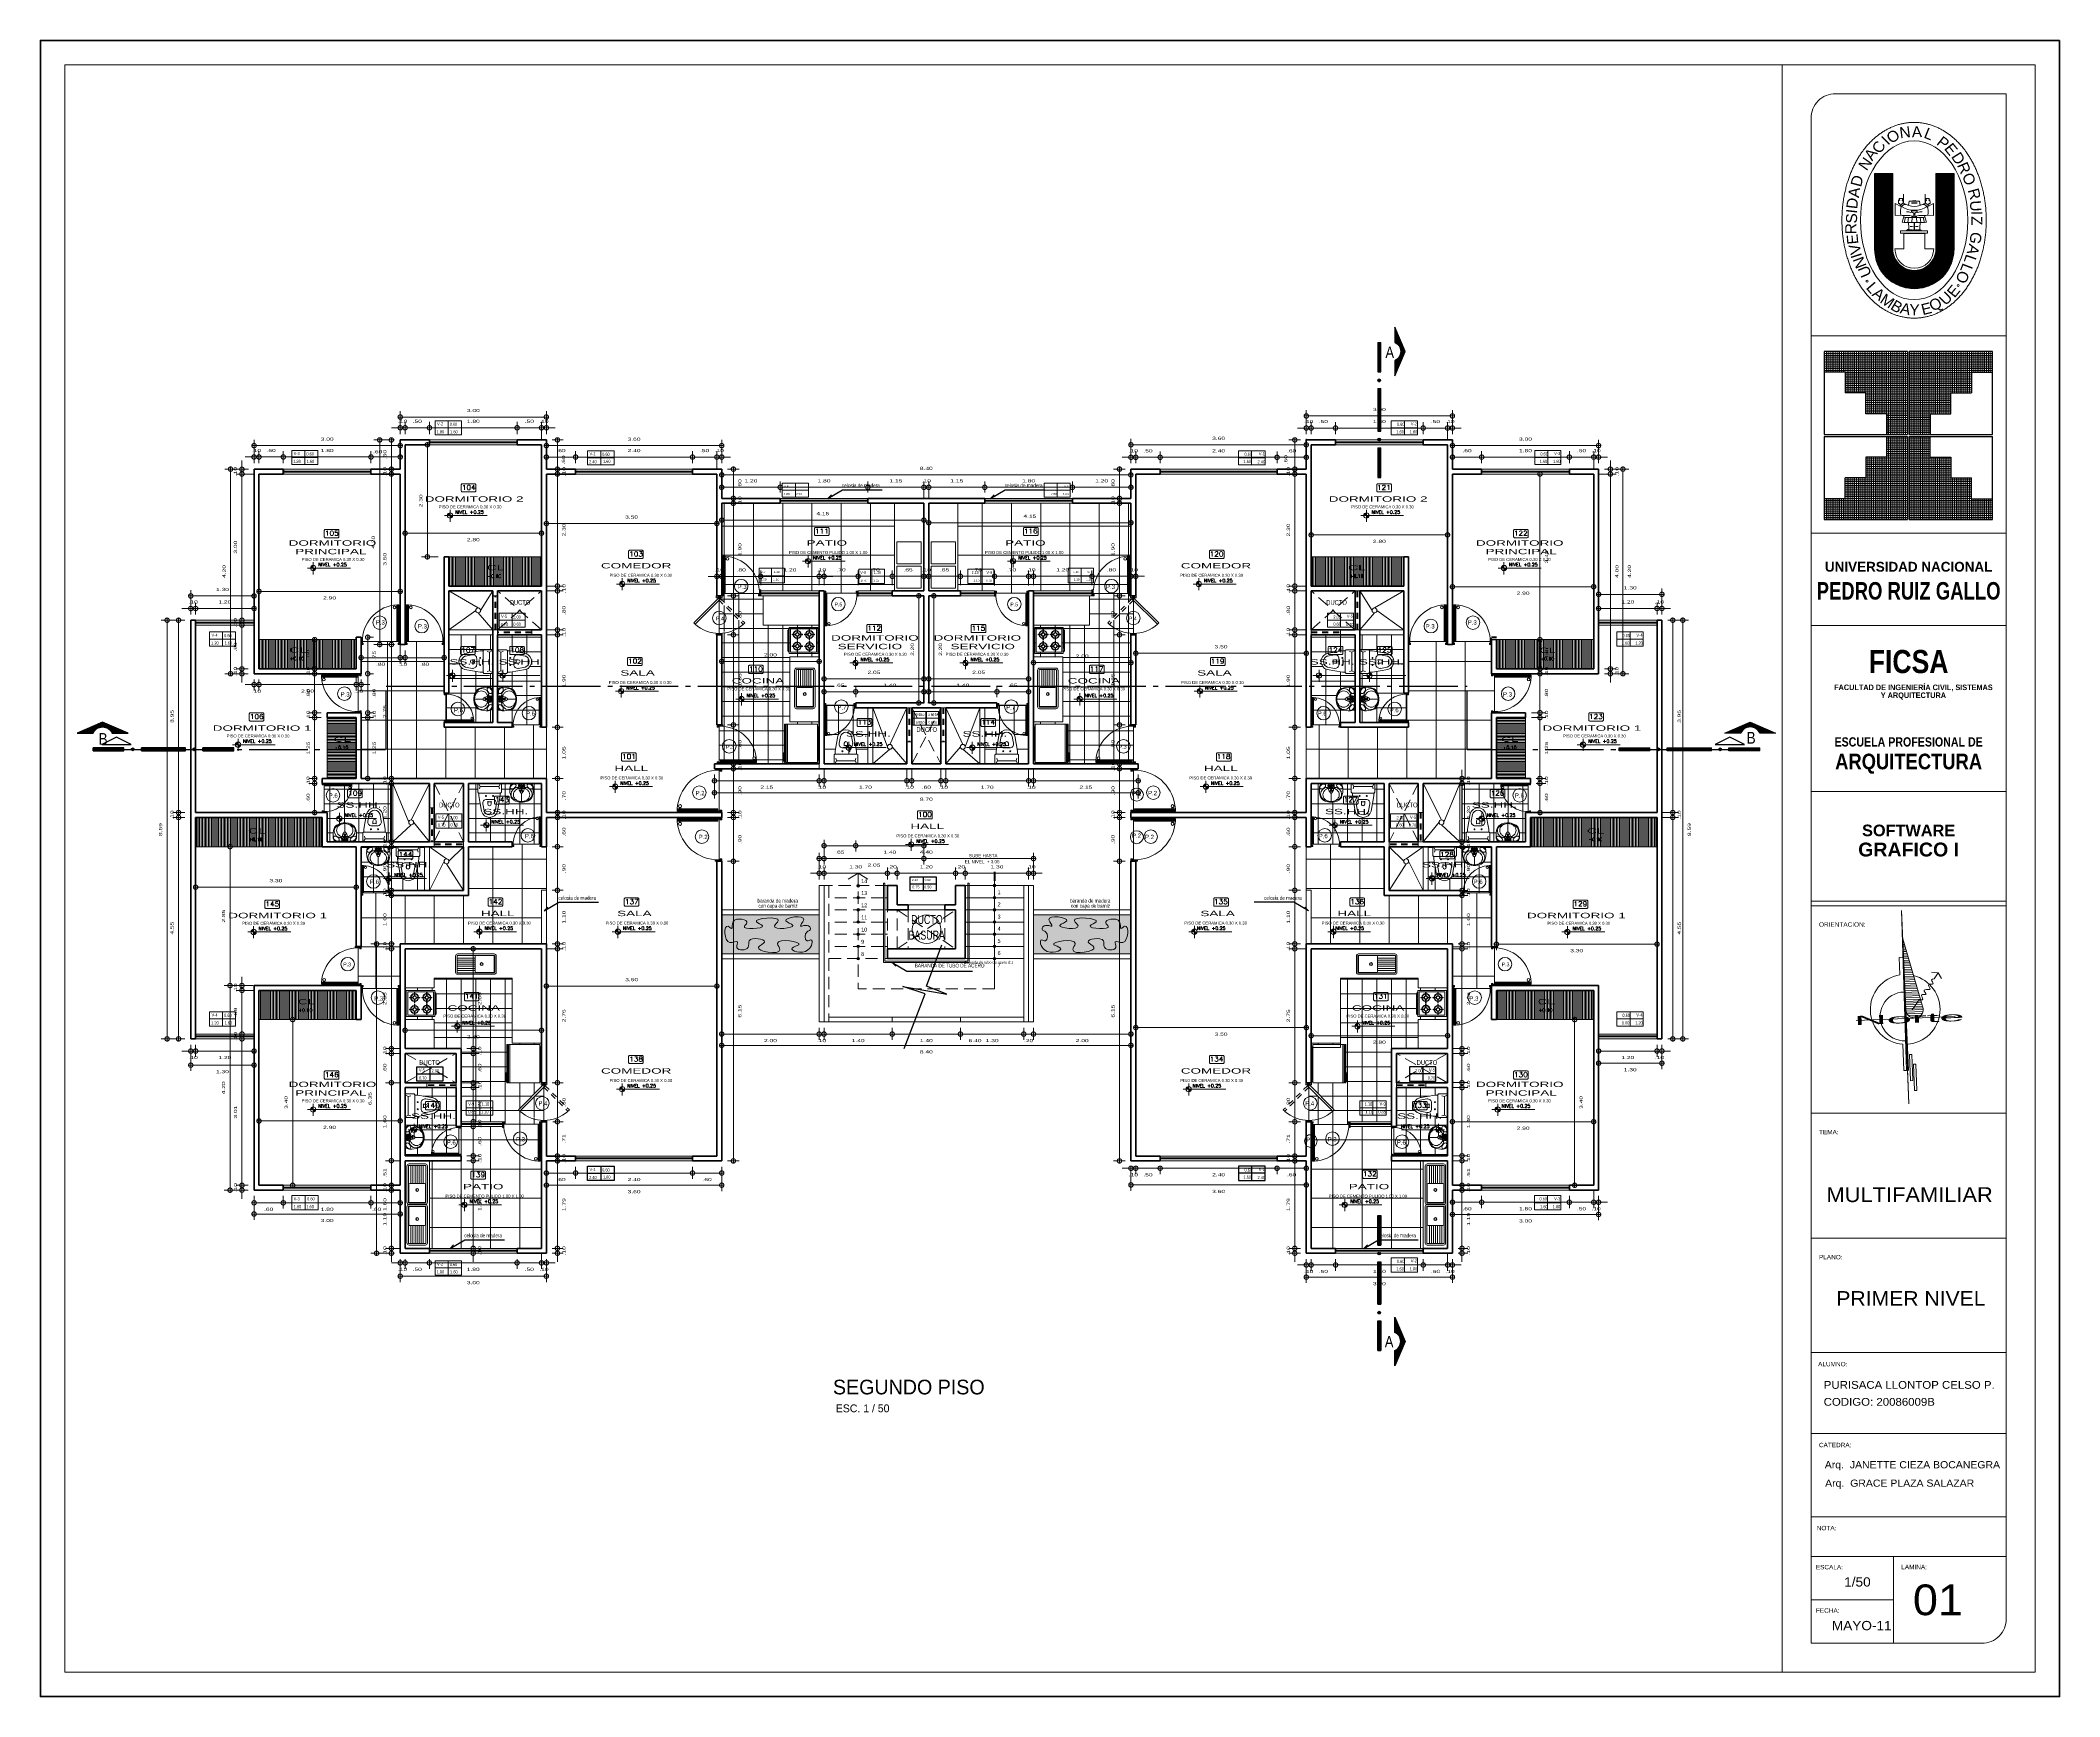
# Model space of a CAD drawing. Header units: inches. Extents: x 155.3 to 248.5, y 20.6 to 88.6.
# Drawn here: x 207.01 to 248.46, y 54.57 to 88.57 of the extents above; entities that cross this region are included whole.
import ezdxf
from ezdxf.enums import TextEntityAlignment as Align

# ---------------------------------------------------------------- set-up
doc = ezdxf.new("R2010")
doc.units = ezdxf.units.IN
doc.header["$MEASUREMENT"] = 0
for name, pattern in [('ACAD_ISO04W100', [30, 24, -3, 0, -3]), ('CONTINUA', [0]), ('DASHEDX2', [38.1, 25.4, -12.7]), ('HIDDEN', [0.375, 0.25, -0.125])]:
    doc.linetypes.add(name, pattern=pattern)
for name, color, linetype in [('COLUMNAS', 1, 'Continuous'), ('COTAS', 252, 'Continuous'), ('EJES', 1, 'Continuous'), ('ESCALERAS', 43, 'Continuous'), ('JARDIN', 74, 'Continuous'), ('MOBILIARIO', 252, 'Continuous'), ('MURO', 7, 'Continuous'), ('MURO BAJO', 144, 'Continuous'), ('PROYECCIONES', 252, 'Continuous'), ('PUERTAS', 23, 'Continuous'), ('TEXTOS PLANTA', 7, 'Continuous'), ('TEXTURAS', 251, 'Continuous'), ('VENTANAS', 40, 'Continuous')]:
    doc.layers.add(name, color=color, linetype=linetype)
doc.styles.add('ARIAL', font='ARIALN.TTF')
doc.styles.add('ARIALNEG', font='')
doc.styles.add('ARIALREG', font='arial.ttf')
doc.styles.add('Celso', font='swissel.ttf', dxfattribs={"width": 1.5})
doc.styles.add('GERMAN', font='arial.ttf')
doc.styles.add('N', font='')
doc.styles.add('ROMANS', font='romans', dxfattribs={"width": 1.1, "height": 1})
doc.styles.get("Standard").update_dxf_attribs({"font": 'arial.ttf'})
doc.styles.add('SWISS', font='swissl.ttf')
doc.styles.add('TECNO', font='vinet.ttf', dxfattribs={"height": 0.8})
doc.styles.get('ARIALNEG').set_extended_font_data('Arial', bold=True)
doc.styles.get('N').set_extended_font_data('BernhardFashion BT')
doc.dimstyles.new('PLANTA 1-50', dxfattribs={"dimtxt": 0.065, "dimasz": 0.18, "dimexe": 0.12, "dimexo": 0.12, "dimgap": 0.1, "dimtad": 2, "dimzin": 4, "dimdsep": 46, "dimtxsty": 'Celso', "dimblk": 'DOTSMALL', "dimcen": 0.065, "dimdle": 0.05, "dimclrd": 14, "dimclre": 251, "dimclrt": 256, "dimaunit": 1, "dimadec": 4, "dimazin": 1, "dimtfac": 1, "dimtix": 1, "dimtmove": 0, "dimatfit": 3, "dimldrblk": 'DOTSMALL', "dimfxl": 1, "dimlwd": 9, "dimlwe": 9, "dimarcsym": 0})
pattern_1 = [(90, (52.445522, 0), (-0.03, 2e-18), [])]
pattern_2 = [(90, (52.44552, 0), (-0.3, 2e-17), []), (180, (52.44552, 0), (-4e-17, -0.3), [])]
pattern_3 = [(90, (52.4455, 0), (-0.6, 4e-17), []), (180, (52.4455, 0), (-7e-17, -0.6), [])]
pattern_4 = [(315, (-96.529859, 5.184583), (-0.013258252, -0.013258252), [])]
pattern_5 = [(90, (397.93994, 0), (0.3, 2e-17), []), (7e-15, (397.93994, 0), (4e-17, -0.3), [])]
pattern_6 = [(90, (397.939942, 0), (0.03, 2e-18), [])]
pattern_7 = [(90, (397.93994, 0), (0.6, 4e-17), []), (7e-15, (397.93994, 0), (7e-17, -0.6), [])]

# ---------------------------------------------------------------- blocks, each defined once
blk = doc.blocks.new('A$C17647B33')
at = {"color": 252, "lineweight": 0}
for p, q in [((0.027, 0.508), (0, 0.478)), ((0, 0.448), (0, 0.478)), ((0, 0.448), (0, 0.064)), ((0.003, 0.48), (0.027, 0.48)), ((0.003, 0.424), (0.003, 0.48)), ((0.003, 0.48), (0.027, 0.48)), ((0.003, 0.424), (0.003, 0.48)), ((0.027, 0.424), (0.003, 0.424)), ((0.027, 0.424), (0.003, 0.424)), ((0.012, 0.424), (0.012, 0.367)), ((0.027, 0.495), (0.014, 0.48)), ((0.027, 0.535), (0.027, 0)), ((0.611, 0.535), (0.027, 0.535)), ((0.027, 0.48), (0.027, 0.424)), ((0.027, 0.48), (0.027, 0.424)), ((0.583, 0.507), (0.055, 0.507)), ((0.055, 0.507), (0.055, 0.028)), ((0.186, 0.495), (0.196, 0.495)), ((0.186, 0.467), (0.186, 0.495)), ((0.186, 0.423), (0.186, 0.459)), ((0.196, 0.495), (0.196, 0.467)), ((0.196, 0.459), (0.196, 0.423)), ((0.436, 0.5), (0.446, 0.5)), ((0.436, 0.472), (0.436, 0.5)), ((0.436, 0.428), (0.436, 0.464)), ((0.446, 0.5), (0.446, 0.472)), ((0.446, 0.464), (0.446, 0.428)), ((0.583, 0.028), (0.583, 0.507)), ((0.611, 0), (0.611, 0.535)), ((0.027, 0.029), (0, 0.064)), ((0.002, 0.367), (0.026, 0.367)), ((0.002, 0.31), (0.002, 0.367)), ((0.026, 0.31), (0.002, 0.31)), ((0.002, 0.239), (0.026, 0.239)), ((0.002, 0.183), (0.002, 0.239)), ((0.026, 0.183), (0.002, 0.183)), ((0.002, 0.121), (0.026, 0.121)), ((0.002, 0.065), (0.002, 0.121)), ((0.026, 0.065), (0.002, 0.065)), ((0.012, 0.31), (0.012, 0.239)), ((0.012, 0.183), (0.012, 0.121)), ((0.012, 0.065), (0.012, 0.063)), ((0.027, 0.044), (0.012, 0.063)), ((0.026, 0.367), (0.026, 0.31)), ((0.026, 0.239), (0.026, 0.183)), ((0.026, 0.121), (0.026, 0.065)), ((0.027, 0), (0.611, 0)), ((0.055, 0.028), (0.583, 0.028)), ((0.088, 0.389), (0.088, 0.379)), ((0.109, 0.389), (0.088, 0.389)), ((0.088, 0.379), (0.117, 0.379)), ((0.088, 0.149), (0.088, 0.139)), ((0.109, 0.149), (0.088, 0.149)), ((0.088, 0.139), (0.117, 0.139)), ((0.153, 0.389), (0.117, 0.389)), ((0.117, 0.379), (0.153, 0.379)), ((0.153, 0.149), (0.117, 0.149)), ((0.117, 0.139), (0.153, 0.139)), ((0.186, 0.345), (0.186, 0.309)), ((0.186, 0.302), (0.186, 0.273)), ((0.186, 0.273), (0.196, 0.273)), ((0.186, 0.255), (0.196, 0.255)), ((0.186, 0.226), (0.186, 0.255)), ((0.186, 0.183), (0.186, 0.218)), ((0.186, 0.105), (0.186, 0.069)), ((0.186, 0.061), (0.186, 0.032)), ((0.186, 0.032), (0.196, 0.032)), ((0.196, 0.309), (0.196, 0.345)), ((0.196, 0.273), (0.196, 0.302)), ((0.196, 0.255), (0.196, 0.226)), ((0.196, 0.218), (0.196, 0.183)), ((0.196, 0.069), (0.196, 0.105)), ((0.196, 0.032), (0.196, 0.061)), ((0.23, 0.389), (0.266, 0.389)), ((0.266, 0.379), (0.23, 0.379)), ((0.23, 0.149), (0.266, 0.149)), ((0.266, 0.139), (0.23, 0.139)), ((0.266, 0.389), (0.295, 0.389)), ((0.295, 0.379), (0.266, 0.379)), ((0.266, 0.149), (0.295, 0.149)), ((0.295, 0.139), (0.266, 0.139)), ((0.295, 0.389), (0.295, 0.379)), ((0.295, 0.149), (0.295, 0.139)), ((0.336, 0.149), (0.336, 0.139)), ((0.358, 0.149), (0.336, 0.149)), ((0.336, 0.139), (0.365, 0.139)), ((0.338, 0.394), (0.338, 0.384)), ((0.359, 0.394), (0.338, 0.394)), ((0.338, 0.384), (0.367, 0.384)), ((0.401, 0.149), (0.365, 0.149)), ((0.365, 0.139), (0.401, 0.139)), ((0.403, 0.394), (0.367, 0.394)), ((0.367, 0.384), (0.403, 0.384)), ((0.435, 0.255), (0.445, 0.255)), ((0.435, 0.226), (0.435, 0.255)), ((0.435, 0.183), (0.435, 0.218)), ((0.435, 0.105), (0.435, 0.069)), ((0.435, 0.061), (0.435, 0.032)), ((0.435, 0.032), (0.445, 0.032)), ((0.436, 0.35), (0.436, 0.314)), ((0.436, 0.307), (0.436, 0.278)), ((0.436, 0.278), (0.446, 0.278)), ((0.445, 0.255), (0.445, 0.226)), ((0.445, 0.218), (0.445, 0.183)), ((0.445, 0.069), (0.445, 0.105)), ((0.445, 0.032), (0.445, 0.061)), ((0.446, 0.314), (0.446, 0.35)), ((0.446, 0.278), (0.446, 0.307)), ((0.479, 0.149), (0.515, 0.149)), ((0.515, 0.139), (0.479, 0.139)), ((0.48, 0.394), (0.516, 0.394)), ((0.516, 0.384), (0.48, 0.384)), ((0.515, 0.149), (0.544, 0.149)), ((0.544, 0.139), (0.515, 0.139)), ((0.516, 0.394), (0.545, 0.394)), ((0.545, 0.384), (0.516, 0.384)), ((0.544, 0.149), (0.544, 0.139)), ((0.545, 0.394), (0.545, 0.384))]:
    blk.add_line(p, q, dxfattribs=at)
for centre in [(0.191, 0.384), (0.441, 0.389), (0.191, 0.144), (0.44, 0.144)]:
    blk.add_circle(centre, 0.0312, dxfattribs=at)
for centre, radius, start, end in [((0.191, 0.384), 0.0826, 93.5115, 176.4355), ((0.191, 0.384), 0.0747, 93.8844, 176.057), ((0.191, 0.384), 0.0391, 97.4281, 172.4593), ((0.191, 0.384), 0.0826, 3.5645, 86.5744), ((0.191, 0.384), 0.0747, 3.943, 86.2107), ((0.191, 0.384), 0.0391, 7.5407, 82.7544), ((0.441, 0.389), 0.0826, 93.5115, 176.4355), ((0.441, 0.389), 0.0747, 93.8844, 176.057), ((0.441, 0.389), 0.0391, 97.4281, 172.4593), ((0.441, 0.389), 0.0826, 3.5645, 86.5744), ((0.441, 0.389), 0.0747, 3.943, 86.2107), ((0.441, 0.389), 0.0391, 7.5407, 82.7544), ((0.191, 0.384), 0.0826, 183.3726, 266.4885), ((0.191, 0.144), 0.0826, 93.5115, 176.4355), ((0.191, 0.144), 0.0826, 183.3726, 266.4885), ((0.191, 0.384), 0.0747, 183.7307, 266.1156), ((0.191, 0.144), 0.0747, 93.8844, 176.057), ((0.191, 0.144), 0.0747, 183.7307, 266.1156), ((0.191, 0.384), 0.0391, 187.1331, 262.5719), ((0.191, 0.144), 0.0391, 97.4281, 172.4593), ((0.191, 0.144), 0.0391, 187.1331, 262.5719), ((0.191, 0.384), 0.0391, 277.2456, 352.8669), ((0.191, 0.384), 0.0747, 273.7893, 356.2693), ((0.191, 0.384), 0.0826, 273.4256, 356.6274), ((0.191, 0.144), 0.0826, 3.5645, 86.5744), ((0.191, 0.144), 0.0747, 3.943, 86.2107), ((0.191, 0.144), 0.0391, 7.5407, 82.7544), ((0.191, 0.144), 0.0747, 273.7893, 356.2693), ((0.191, 0.144), 0.0391, 277.2456, 352.8669), ((0.191, 0.144), 0.0826, 273.4256, 356.6274), ((0.44, 0.144), 0.0826, 93.5115, 176.4355), ((0.44, 0.144), 0.0826, 183.3726, 266.4885), ((0.441, 0.389), 0.0826, 183.3726, 266.4885), ((0.44, 0.144), 0.0747, 93.8844, 176.057), ((0.44, 0.144), 0.0747, 183.7307, 266.1156), ((0.441, 0.389), 0.0747, 183.7307, 266.1156), ((0.44, 0.144), 0.0391, 97.4281, 172.4593), ((0.44, 0.144), 0.0391, 187.1331, 262.5719), ((0.441, 0.389), 0.0391, 187.1331, 262.5719), ((0.44, 0.144), 0.0826, 3.5645, 86.5744), ((0.44, 0.144), 0.0747, 3.943, 86.2107), ((0.44, 0.144), 0.0391, 7.5407, 82.7544), ((0.44, 0.144), 0.0747, 273.7893, 356.2693), ((0.44, 0.144), 0.0391, 277.2456, 352.8669), ((0.44, 0.144), 0.0826, 273.4256, 356.6274), ((0.441, 0.389), 0.0747, 273.7893, 356.2693), ((0.441, 0.389), 0.0391, 277.2456, 352.8669), ((0.441, 0.389), 0.0826, 273.4256, 356.6274)]:
    blk.add_arc(centre, radius, start, end, dxfattribs=at)
blk = doc.blocks.new('A$C67106901')
at = {"color": 252, "lineweight": 0}
for p, q in [((0, 0.759), (0, 0.58)), ((0.022, 0.759), (0, 0.759)), ((0.022, 0), (0.022, 0.787)), ((0.022, 0.787), (0.042, 0.787)), ((0.042, 0), (0.042, 0.787)), ((0.042, 0.762), (0.053, 0.762)), ((0.053, 0.787), (0.698, 0.787)), ((0.053, 0), (0.053, 0.787)), ((0.079, 0), (0.079, 0.787)), ((0.698, 0.787), (0.698, 0)), ((0.709, 0.744), (0.709, 0.044)), ((0.72, 0.694), (0.72, 0.094)), ((0.042, 0), (0.022, 0)), ((0.053, 0.025), (0.042, 0.025)), ((0.698, 0), (0.053, 0))]:
    blk.add_line(p, q, dxfattribs=at)
blk = doc.blocks.new('A$C31FD5974')
at = {"color": 8, "linetype": 'ByBlock', "lineweight": 0}
for p, q in [((0.791, 0.419), (0.042, 0.419)), ((0, 0.377), (0, 0.042)), ((0.031, 0.377), (0.031, 0.042)), ((0.791, 0.387), (0.042, 0.387)), ((0.042, 0.031), (0.281, 0.031)), ((0.043, 0.362), (0.043, 0.059)), ((0.412, 0.383), (0.064, 0.383)), ((0.064, 0.039), (0.173, 0.039)), ((0.176, 0.039), (0.412, 0.039)), ((0.281, 0.031), (0.791, 0.031)), ((0.433, 0.059), (0.433, 0.362)), ((0.803, 0.332), (0.433, 0.332)), ((0.433, 0.251), (0.801, 0.251)), ((0.803, 0.167), (0.433, 0.167)), ((0.801, 0.122), (0.433, 0.122)), ((0.433, 0.08), (0.803, 0.08)), ((0.435, 0.29), (0.803, 0.29)), ((0.435, 0.209), (0.803, 0.209)), ((0.802, 0.042), (0.802, 0.377)), ((0.833, 0.042), (0.833, 0.377)), ((0.042, 0), (0.281, 0)), ((0.281, 0), (0.791, 0))]:
    blk.add_line(p, q, dxfattribs=at)
blk.add_circle((0.3, 0.209), 0.0304, dxfattribs=at)
at = {"color": 8, "lineweight": 0}
blk.add_circle((0.3, 0.209), 0.0244, dxfattribs=at)
at = {"color": 8, "linetype": 'ByBlock', "lineweight": 0}
for centre, radius, start, end in [((0.042, 0.377), 0.0416, 90, 180), ((0.791, 0.377), 0.0416, 0, 90), ((0.042, 0.042), 0.0416, 180, 270), ((0.042, 0.377), 0.0104, 90, 180), ((0.042, 0.042), 0.0104, 180, 270), ((0.064, 0.362), 0.0208, 90, 180), ((0.064, 0.059), 0.0208, 180, 270), ((0.412, 0.362), 0.0208, 0, 90), ((0.412, 0.059), 0.0208, 270, 360), ((0.791, 0.377), 0.0104, 360, 90), ((0.791, 0.042), 0.0416, 270, 0), ((0.791, 0.042), 0.0104, 270, 0)]:
    blk.add_arc(centre, radius, start, end, dxfattribs=at)
blk = doc.blocks.new('A$C2D8C4AFF')
at = {"lineweight": 0}
h = blk.add_hatch(dxfattribs=at)
h.set_pattern_fill('ANSI31', color=8, scale=0.15, angle=17, style=0)
h.set_pattern_definition(pattern_4)
h.paths.add_polyline_path([(0.035, 0.865), (0, 0.865), (0, 1.015), (0.055, 1.015), (0.055, 0.98), (0.035, 0.98)])
h = blk.add_hatch(dxfattribs=at)
h.set_pattern_fill('ANSI31', color=8, scale=0.15, angle=17, style=0)
h.set_pattern_definition(pattern_4)
h.paths.add_polyline_path([(0.965, 0), (0.915, 0), (0.915, 0.93), (0.965, 0.93)])
h = blk.add_hatch(dxfattribs=at)
h.set_pattern_fill('ANSI31', color=8, scale=0.15, angle=17, style=0)
h.set_pattern_definition(pattern_4)
h.paths.add_polyline_path([(1, 0.865), (0.965, 0.865), (0.965, 0.93), (0.965, 0.98), (0.945, 0.98), (0.945, 1.015), (1, 1.015)])
at = {"color": 32, "lineweight": 0}
for p, q in [((0, 0.865), (0, 1.015)), ((0.055, 1.015), (0, 1.015)), ((0.035, 0.865), (0.035, 0.98)), ((0.055, 0.98), (0.035, 0.98)), ((0.055, 0.98), (0.055, 1.015)), ((0.915, 0.93), (0.965, 0.93)), ((0.915, 0.93), (0.915, 0)), ((1, 1.015), (0.945, 1.015)), ((0.945, 0.98), (0.945, 1.015)), ((0.965, 0.98), (0.945, 0.98)), ((0.965, 0.865), (0.965, 0.98)), ((0.965, 0.93), (0.965, 0)), ((1, 0.865), (1, 1.015)), ((0, 0.865), (0.035, 0.865)), ((0.965, 0.865), (1, 0.865)), ((0.915, 0), (0.965, 0))]:
    blk.add_line(p, q, dxfattribs=at)
at = {"lineweight": 0}
for p, q in [((0.885, 0.08), (0.915, 0.08)), ((0.885, 0.05), (0.915, 0.05))]:
    blk.add_line(p, q, dxfattribs=at)
blk.add_circle((0.853, 0.065), 0.035, dxfattribs=at)
blk.add_arc((0.97, 0.936), 0.937, 184.3354, 266.6496, dxfattribs=at)
blk = doc.blocks.new('A$C073B50C9')
at = {"color": 40, "lineweight": 0}
for p, q in [((0, 0.47), (0.015, 0.485)), ((0, 0.015), (0, 0.47)), ((0.015, 0.485), (0.184, 0.485)), ((0.064, 0.435), (0.017, 0.461)), ((0.064, 0.435), (0.115, 0.448)), ((0.064, 0.05), (0.064, 0.435)), ((0.199, 0.47), (0.184, 0.485)), ((0.199, 0.015), (0.199, 0.47)), ((0.259, 0.463), (0.199, 0.463)), ((0.259, 0.463), (0.573, 0.405)), ((0, 0.015), (0.015, 0)), ((0.015, 0), (0.184, 0)), ((0.064, 0.05), (0.017, 0.024)), ((0.064, 0.05), (0.115, 0.037)), ((0.199, 0.015), (0.184, 0)), ((0.259, 0.023), (0.199, 0.023)), ((0.259, 0.023), (0.573, 0.08)), ((0.329, 0.182), (0.329, 0.303)), ((0.369, 0.278), (0.424, 0.278)), ((0.369, 0.208), (0.424, 0.208)), ((0.423, 0.382), (0.562, 0.356)), ((0.423, 0.103), (0.562, 0.129))]:
    blk.add_line(p, q, dxfattribs=at)
for centre in [(0.259, 0.316), (0.259, 0.17)]:
    blk.add_circle(centre, 0.01, dxfattribs=at)
for centre, radius, start, end in [((0.409, 0.303), 0.08, 79.6164, 180), ((0.409, 0.182), 0.08, 180, 280.3836), ((0.313, 0.243), 0.0663, 328.1092, 31.8908), ((0.424, 0.243), 0.035, 270, 90), ((0.531, 0.243), 0.118, 285.0627, 74.9373), ((0.531, 0.243), 0.168, 284.3033, 75.6967)]:
    blk.add_arc(centre, radius, start, end, dxfattribs=at)
blk = doc.blocks.new('A$C304B3ECD')
at = {"color": 40, "lineweight": 0}
for p, q in [((0.025, 0.228), (0.025, 0.224)), ((0.049, 0), (0.434, 0)), ((0.164, 0.096), (0.139, 0.083)), ((0.183, 0.058), (0.164, 0.097)), ((0.193, 0.111), (0.174, 0.101)), ((0.174, 0.102), (0.194, 0.064)), ((0.187, 0.044), (0.178, 0.042)), ((0.189, 0.05), (0.181, 0.055)), ((0.19, 0.038), (0.184, 0.031)), ((0.194, 0.054), (0.191, 0.063)), ((0.196, 0.035), (0.196, 0.026)), ((0.198, 0.109), (0.236, 0.109)), ((0.201, 0.054), (0.204, 0.063)), ((0.203, 0.037), (0.209, 0.029)), ((0.205, 0.049), (0.214, 0.054)), ((0.206, 0.043), (0.216, 0.041)), ((0.232, 0.045), (0.222, 0.045)), ((0.234, 0.051), (0.227, 0.057)), ((0.234, 0.039), (0.227, 0.032)), ((0.236, 0.106), (0.236, 0.063)), ((0.24, 0.054), (0.238, 0.064)), ((0.24, 0.035), (0.238, 0.026)), ((0.242, 0.309), (0.242, 0.374)), ((0.242, 0.256), (0.242, 0.309)), ((0.242, 0.202), (0.242, 0.256)), ((0.246, 0.053), (0.251, 0.061)), ((0.246, 0.037), (0.251, 0.028)), ((0.247, 0.109), (0.286, 0.109)), ((0.248, 0.063), (0.248, 0.106)), ((0.251, 0.048), (0.26, 0.051)), ((0.251, 0.042), (0.26, 0.038)), ((0.277, 0.043), (0.268, 0.041)), ((0.278, 0.049), (0.269, 0.054)), ((0.281, 0.037), (0.275, 0.029)), ((0.283, 0.054), (0.279, 0.063)), ((0.287, 0.035), (0.287, 0.026)), ((0.289, 0.054), (0.292, 0.063)), ((0.29, 0.111), (0.309, 0.101)), ((0.309, 0.102), (0.29, 0.064)), ((0.293, 0.038), (0.3, 0.031)), ((0.295, 0.05), (0.303, 0.055)), ((0.296, 0.044), (0.306, 0.042)), ((0.3, 0.058), (0.32, 0.097)), ((0.32, 0.096), (0.344, 0.083)), ((0.458, 0.228), (0.458, 0.224))]:
    blk.add_line(p, q, dxfattribs=at)
at = {"color": 40, "linetype": 'Continuous', "lineweight": 0}
blk.add_line((0.037, 0.012), (0.446, 0.012), dxfattribs=at)
at = {"color": 40, "lineweight": 0}
for centre, radius in [((0.197, 0.045), 0.0192), ((0.197, 0.045), 0.00955), ((0.197, 0.045), 0.00879), ((0.242, 0.142), 0.0217), ((0.242, 0.045), 0.0192), ((0.242, 0.142), 0.0152), ((0.242, 0.045), 0.00955), ((0.242, 0.045), 0.00879), ((0.287, 0.045), 0.0192), ((0.287, 0.045), 0.0184), ((0.287, 0.045), 0.00955), ((0.287, 0.045), 0.00879)]:
    blk.add_circle(centre, radius, dxfattribs=at)
for centre, radius, start, end in [((0.406, 0.134), 0.406, 159.7316, 185.8167), ((0.112, 0.09), 0.11, 178.564, 235.2403), ((0.157, 0.226), 0.141, 125.1623, 159.7316), ((0.172, 0.226), 0.146, 180.8633, 267.9153), ((0.169, 0.099), 0.0059, 27.2616, 207.2616), ((0.225, 0.922), 0.844, 266.0203, 266.4396), ((0.153, 0.055), 0.0281, 333.7434, 0.7798), ((0.157, 0.024), 0.0281, 13.7434, 40.7798), ((0.169, 0.081), 0.0281, 293.7434, 320.7798), ((0.179, 0.003), 0.0281, 53.7434, 80.7798), ((0.225, 0.922), 0.844, 267.3672, 270.7496), ((0.198, 0.115), 0.00639, 172.4409, 270), ((0.199, 0.09), 0.0281, 253.7434, 280.7798), ((0.354, 0.091), 0.165, 140.7046, 171.1857), ((0.21, 0.001), 0.0281, 93.7434, 120.7798), ((0.228, 0.078), 0.0281, 213.7434, 240.7798), ((0.235, 0.02), 0.0281, 133.7434, 160.7798), ((0.242, 0.051), 0.0281, 173.7434, 200.7798), ((0.199, 0.06), 0.0281, 326.4818, 353.5182), ((0.199, 0.029), 0.0281, 6.4818, 33.5182), ((0.242, 0.183), 0.0192, 39.2954, 140.7046), ((0.219, 0.084), 0.0281, 286.4818, 313.5182), ((0.219, 0.005), 0.0281, 46.4818, 73.5182), ((0.242, 0.106), 0.0059, 0, 180), ((0.25, 0.09), 0.0281, 246.4818, 273.5182), ((0.25, 0), 0.0281, 86.4818, 113.5182), ((0.259, 0.922), 0.844, 269.2504, 272.6328), ((0.277, 0.074), 0.0281, 206.4818, 233.5182), ((0.277, 0.016), 0.0281, 126.4818, 153.5182), ((0.129, 0.091), 0.165, 8.8143, 39.2954), ((0.287, 0.045), 0.0281, 166.4818, 193.5182), ((0.241, 0.051), 0.0281, 339.2202, 6.2566), ((0.248, 0.02), 0.0281, 19.2202, 46.2566), ((0.256, 0.078), 0.0281, 299.2202, 326.2566), ((0.273, 0.001), 0.0281, 59.2202, 86.2566), ((0.284, 0.09), 0.0281, 259.2202, 286.2566), ((0.286, 0.115), 0.00639, 270, 7.5591), ((0.304, 0.003), 0.0281, 99.2202, 126.2566), ((0.314, 0.081), 0.0281, 219.2202, 246.2566), ((0.327, 0.024), 0.0281, 139.2202, 166.2566), ((0.331, 0.055), 0.0281, 179.2202, 206.2566), ((0.315, 0.099), 0.0059, 332.7384, 152.7384), ((0.259, 0.922), 0.844, 273.5604, 273.9797), ((0.312, 0.226), 0.146, 272.0847, 359.1367), ((0.327, 0.226), 0.141, 20.125, 53.8027), ((0.371, 0.09), 0.11, 304.7597, 1.436), ((0.077, 0.134), 0.406, 354.1833, 20.125)]:
    blk.add_arc(centre, radius, start, end, dxfattribs=at)
at = {"color": 40, "linetype": 'Continuous', "lineweight": 0}
for centre, radius, start, end in [((0.19, 0.235), 0.116, 153.4141, 179.9999), ((0.19, 0.235), 0.116, 180, 206.5859), ((0.215, 0.222), 0.144, 129.6136, 153.414), ((0.215, 0.247), 0.144, 206.586, 230.3864), ((0.231, 0.202), 0.17, 108.9234, 129.6136), ((0.231, 0.267), 0.17, 230.3864, 251.0766), ((0.242, 0.171), 0.202, 90, 108.9234), ((0.242, 0.298), 0.202, 251.0766, 268.3294), ((0.242, 0.171), 0.202, 71.0766, 90), ((0.242, 0.298), 0.202, 271.6706, 288.9234), ((0.252, 0.202), 0.17, 50.3864, 71.0766), ((0.252, 0.267), 0.17, 288.9234, 309.6136), ((0.269, 0.222), 0.144, 26.586, 50.3864), ((0.269, 0.247), 0.144, 309.6136, 333.414), ((0.294, 0.235), 0.116, 0.0001, 26.5859), ((0.294, 0.235), 0.116, 333.4141, 360)]:
    blk.add_arc(centre, radius, start, end, dxfattribs=at)
at = {"color": 40, "linetype": 'Continuous', "lineweight": 0, "extrusion": (0, 0, -1)}
blk.add_ellipse((0.069, 0.065), major_axis=(-0.0569, 0.0373), ratio=0.582158, start_param=3.141593, end_param=9.424778, dxfattribs=at)
at = {"color": 40, "lineweight": 0, "extrusion": (0, 0, -1)}
blk.add_ellipse((0.242, 0.225), major_axis=(0.216, 0), ratio=0.686274, start_param=3.162657, end_param=6.262121, dxfattribs=at)
at = {"color": 40, "linetype": 'Continuous', "lineweight": 0}
blk.add_ellipse((0.415, 0.065), major_axis=(0.0569, 0.0373), ratio=0.582158, start_param=1.570796326794912, end_param=7.853981633974498, dxfattribs=at)
at = {"color": 40, "lineweight": 0}
blk.add_open_spline([(0.076, 0.342), (0.128, 0.378), (0.203, 0.396), (0.325, 0.384), (0.373, 0.366), (0.41, 0.339)], degree=3, knots=[3.907004, 3.907004, 3.907004, 3.907004, 4.855717, 4.855717, 5.532923, 5.532923, 5.532923, 5.532923], dxfattribs=at)
blk = doc.blocks.new('A$C14A71EE4')
at = {"color": 32, "lineweight": 0}
for p, q in [((0.589, 0.864), (0, 0.275)), ((0.62, 0.832), (0.032, 0.243)), ((0.521, 0.851), (0.521, 0.9)), ((0.521, 0.9), (0.656, 0.9)), ((0.553, 0.851), (0.521, 0.851)), ((0.553, 0.869), (0.624, 0.869)), ((0.553, 0.869), (0.553, 0.851)), ((0.589, 0.864), (0.589, 0.869)), ((0.624, 0.869), (0.624, 0.851)), ((0.624, 0.851), (0.656, 0.851)), ((0.656, 0.9), (0.656, 0.851)), ((0, 0.275), (0.032, 0.243)), ((0.521, 0), (0.521, 0.031)), ((0.521, 0.031), (0.656, 0.031)), ((0.521, 0), (0.656, 0)), ((0.656, 0.031), (0.656, 0))]:
    blk.add_line(p, q, dxfattribs=at)
at = {"color": 8, "linetype": 'DASHEDX2', "lineweight": 0, "ltscale": 0.005}
for p, q in [((0.585, 0.797), (1.143, 0.24)), ((0.62, 0.832), (1.179, 0.273))]:
    blk.add_line(p, q, dxfattribs=at)
at = {"color": 32, "lineweight": 0, "ltscale": 0.005}
blk.add_line((0.589, 0.864), (0.62, 0.832), dxfattribs=at)
at = {"linetype": 'DASHEDX2', "lineweight": 0, "ltscale": 0.005}
blk.add_line((1.179, 0.273), (1.143, 0.24), dxfattribs=at)
at = {"lineweight": 0, "ltscale": 0.005}
blk.add_ellipse((0.589, 0.87), major_axis=(-0.741, 0.394), ratio=1, start_param=1.332566, end_param=2.779319, dxfattribs=at)
blk = doc.blocks.new('_DotSmall')
at = {"color": 0, "linetype": 'ByBlock', "lineweight": 0, "const_width": 0.5}
blk.add_lwpolyline([(-0.0625, 0, 1), (0.0625, 0, 1)], format="xyb", close=True, dxfattribs=at)
blk = doc.blocks.new('*D661')
at = {"layer": 'COTAS', "color": 14, "linetype": 'CONTINUA', "lineweight": 9, "transparency": 16777216}
blk.add_line((209.843, 76.718), (209.843, 72.669), dxfattribs=at)
at = {"layer": 'COTAS', "color": 251, "linetype": 'CONTINUA', "lineweight": 9, "transparency": 16777216}
blk.add_line((209.973, 76.668), (209.723, 76.668), dxfattribs=at)
at = {"layer": 'COTAS', "color": 251, "linetype": 'Continuous', "lineweight": 9, "transparency": 16777216}
blk.add_line((209.973, 72.719), (209.723, 72.719), dxfattribs=at)
at = {"layer": 'Defpoints', "color": 0, "lineweight": 0, "transparency": 16777216}
for p in [(210.093, 76.668), (209.843, 72.719), (210.093, 72.719)]:
    blk.add_point(p, dxfattribs=at)
at = {"layer": 'COTAS', "color": 14, "lineweight": 9, "transparency": 16777216, "xscale": 0.18, "yscale": 0.18, "zscale": 0.18}
for p, rotation in [((209.843, 76.668), 90), ((209.843, 72.719), 270)]:
    blk.add_blockref('_DotSmall', p, dxfattribs=dict(at, rotation=rotation))
at = {"layer": 'COTAS', "lineweight": 0, "transparency": 16777216, "insert": (209.709, 74.693), "char_height": 0.065, "attachment_point": 5, "rotation": 90, "style": 'Celso'}
blk.add_mtext('3.95', dxfattribs=at)
blk = doc.blocks.new('*D389')
at = {"layer": 'COTAS', "color": 251, "linetype": 'CONTINUA', "lineweight": 9, "transparency": 16777216}
blk.add_line((209.973, 72.719), (209.723, 72.719), dxfattribs=at)
at = {"layer": 'COTAS', "color": 251, "linetype": 'Continuous', "lineweight": 9, "transparency": 16777216}
blk.add_line((209.973, 72.619), (209.723, 72.619), dxfattribs=at)
at = {"layer": 'COTAS', "color": 14, "linetype": 'CONTINUA', "lineweight": 9, "transparency": 16777216}
for p, q in [((209.843, 72.719), (209.843, 72.899)), ((209.843, 72.719), (209.843, 72.619)), ((209.843, 72.619), (209.843, 72.439))]:
    blk.add_line(p, q, dxfattribs=at)
at = {"layer": 'Defpoints', "color": 0, "lineweight": 0, "transparency": 16777216}
for p in [(209.843, 72.619), (210.093, 72.719), (210.093, 72.619)]:
    blk.add_point(p, dxfattribs=at)
at = {"layer": 'COTAS', "color": 14, "lineweight": 9, "transparency": 16777216, "xscale": 0.18, "yscale": 0.18, "zscale": 0.18}
for p, rotation in [((209.843, 72.719), 270), ((209.843, 72.619), 90)]:
    blk.add_blockref('_DotSmall', p, dxfattribs=dict(at, rotation=rotation))
at = {"layer": 'COTAS', "lineweight": 0, "transparency": 16777216, "insert": (209.709, 72.669), "char_height": 0.065, "attachment_point": 5, "rotation": 90, "style": 'Celso'}
blk.add_mtext('.10', dxfattribs=at)
blk = doc.blocks.new('*D656')
at = {"layer": 'COTAS', "color": 251, "linetype": 'CONTINUA', "lineweight": 9, "transparency": 16777216}
blk.add_line((209.973, 72.619), (209.723, 72.619), dxfattribs=at)
at = {"layer": 'COTAS', "color": 14, "linetype": 'CONTINUA', "lineweight": 9, "transparency": 16777216}
blk.add_line((209.843, 72.669), (209.843, 68.023), dxfattribs=at)
at = {"layer": 'COTAS', "color": 251, "linetype": 'Continuous', "lineweight": 9, "transparency": 16777216}
blk.add_line((209.973, 68.073), (209.723, 68.073), dxfattribs=at)
at = {"layer": 'Defpoints', "color": 0, "lineweight": 0, "transparency": 16777216}
for p in [(210.093, 72.619), (209.843, 68.073), (210.093, 68.073)]:
    blk.add_point(p, dxfattribs=at)
at = {"layer": 'COTAS', "color": 14, "lineweight": 9, "transparency": 16777216, "xscale": 0.18, "yscale": 0.18, "zscale": 0.18}
for p, rotation in [((209.843, 72.619), 90), ((209.843, 68.073), 270)]:
    blk.add_blockref('_DotSmall', p, dxfattribs=dict(at, rotation=rotation))
at = {"layer": 'COTAS', "lineweight": 0, "transparency": 16777216, "insert": (209.709, 70.346), "char_height": 0.065, "attachment_point": 5, "rotation": 90, "style": 'Celso'}
blk.add_mtext('4.55', dxfattribs=at)
blk = doc.blocks.new('*D390')
at = {"layer": 'COTAS', "color": 14, "linetype": 'CONTINUA', "lineweight": 9, "transparency": 16777216}
blk.add_line((209.607, 76.718), (209.607, 68.023), dxfattribs=at)
at = {"layer": 'COTAS', "color": 251, "linetype": 'CONTINUA', "lineweight": 9, "transparency": 16777216}
blk.add_line((209.973, 76.668), (209.487, 76.668), dxfattribs=at)
at = {"layer": 'COTAS', "color": 251, "linetype": 'Continuous', "lineweight": 9, "transparency": 16777216}
blk.add_line((209.973, 68.073), (209.487, 68.073), dxfattribs=at)
at = {"layer": 'Defpoints', "color": 0, "lineweight": 0, "transparency": 16777216}
for p in [(210.093, 76.668), (209.607, 68.073), (210.093, 68.073)]:
    blk.add_point(p, dxfattribs=at)
at = {"layer": 'COTAS', "color": 14, "lineweight": 9, "transparency": 16777216, "xscale": 0.18, "yscale": 0.18, "zscale": 0.18}
for p, rotation in [((209.607, 76.668), 90), ((209.607, 68.073), 270)]:
    blk.add_blockref('_DotSmall', p, dxfattribs=dict(at, rotation=rotation))
at = {"layer": 'COTAS', "lineweight": 0, "transparency": 16777216, "insert": (209.474, 72.37), "char_height": 0.065, "attachment_point": 5, "rotation": 90, "style": 'Celso'}
blk.add_mtext('8.59', dxfattribs=at)
blk = doc.blocks.new('*D657')
at = {"layer": 'COTAS', "color": 14, "linetype": 'CONTINUA', "lineweight": 9, "transparency": 16777216}
for p, q in [((210.093, 67.823), (209.913, 67.823)), ((210.093, 67.823), (210.193, 67.823)), ((210.193, 67.823), (210.373, 67.823))]:
    blk.add_line(p, q, dxfattribs=at)
at = {"layer": 'COTAS', "color": 251, "linetype": 'CONTINUA', "lineweight": 9, "transparency": 16777216}
blk.add_line((210.093, 67.953), (210.093, 67.703), dxfattribs=at)
at = {"layer": 'COTAS', "color": 251, "linetype": 'Continuous', "lineweight": 9, "transparency": 16777216}
blk.add_line((210.193, 67.953), (210.193, 67.703), dxfattribs=at)
at = {"layer": 'Defpoints', "color": 0, "lineweight": 0, "transparency": 16777216}
for p in [(210.093, 68.073), (210.193, 68.073), (210.193, 67.823)]:
    blk.add_point(p, dxfattribs=at)
at = {"layer": 'COTAS', "color": 14, "lineweight": 9, "transparency": 16777216, "xscale": 0.18, "yscale": 0.18, "zscale": 0.18}
blk.add_blockref('_DotSmall', (210.093, 67.823), dxfattribs=at)
at = {"layer": 'COTAS', "color": 14, "lineweight": 9, "transparency": 16777216, "xscale": 0.18, "yscale": 0.18, "zscale": 0.18, "rotation": 180}
blk.add_blockref('_DotSmall', (210.193, 67.823), dxfattribs=at)
at = {"layer": 'COTAS', "lineweight": 0, "transparency": 16777216, "insert": (210.143, 67.69), "char_height": 0.065, "attachment_point": 5, "style": 'Celso'}
blk.add_mtext('.10', dxfattribs=at)
blk = doc.blocks.new('*D658')
at = {"layer": 'COTAS', "color": 14, "linetype": 'CONTINUA', "lineweight": 9, "transparency": 16777216}
blk.add_line((210.143, 67.823), (211.443, 67.823), dxfattribs=at)
at = {"layer": 'COTAS', "color": 251, "linetype": 'CONTINUA', "lineweight": 9, "transparency": 16777216}
blk.add_line((210.193, 67.953), (210.193, 67.703), dxfattribs=at)
at = {"layer": 'COTAS', "color": 251, "linetype": 'Continuous', "lineweight": 9, "transparency": 16777216}
blk.add_line((211.393, 67.953), (211.393, 67.703), dxfattribs=at)
at = {"layer": 'Defpoints', "color": 0, "lineweight": 0, "transparency": 16777216}
for p in [(210.193, 68.073), (211.393, 68.073), (211.393, 67.823)]:
    blk.add_point(p, dxfattribs=at)
at = {"layer": 'COTAS', "color": 14, "lineweight": 9, "transparency": 16777216, "xscale": 0.18, "yscale": 0.18, "zscale": 0.18, "rotation": 180}
blk.add_blockref('_DotSmall', (210.193, 67.823), dxfattribs=at)
at = {"layer": 'COTAS', "color": 14, "lineweight": 9, "transparency": 16777216, "xscale": 0.18, "yscale": 0.18, "zscale": 0.18}
blk.add_blockref('_DotSmall', (211.393, 67.823), dxfattribs=at)
at = {"layer": 'COTAS', "lineweight": 0, "transparency": 16777216, "insert": (210.793, 67.69), "char_height": 0.065, "attachment_point": 5, "style": 'Celso'}
blk.add_mtext('1.20', dxfattribs=at)
blk = doc.blocks.new('*D391')
at = {"layer": 'COTAS', "color": 251, "linetype": 'CONTINUA', "lineweight": 9, "transparency": 16777216}
blk.add_line((210.093, 67.953), (210.093, 67.414), dxfattribs=at)
at = {"layer": 'COTAS', "color": 251, "linetype": 'Continuous', "lineweight": 9, "transparency": 16777216}
blk.add_line((211.393, 67.953), (211.393, 67.414), dxfattribs=at)
at = {"layer": 'COTAS', "color": 14, "linetype": 'CONTINUA', "lineweight": 9, "transparency": 16777216}
blk.add_line((210.043, 67.534), (211.443, 67.534), dxfattribs=at)
at = {"layer": 'Defpoints', "color": 0, "lineweight": 0, "transparency": 16777216}
for p in [(210.093, 68.073), (211.393, 68.073), (211.393, 67.534)]:
    blk.add_point(p, dxfattribs=at)
at = {"layer": 'COTAS', "color": 14, "lineweight": 9, "transparency": 16777216, "xscale": 0.18, "yscale": 0.18, "zscale": 0.18, "rotation": 180}
blk.add_blockref('_DotSmall', (210.093, 67.534), dxfattribs=at)
at = {"layer": 'COTAS', "color": 14, "lineweight": 9, "transparency": 16777216, "xscale": 0.18, "yscale": 0.18, "zscale": 0.18}
blk.add_blockref('_DotSmall', (211.393, 67.534), dxfattribs=at)
at = {"layer": 'COTAS', "lineweight": 0, "transparency": 16777216, "insert": (210.743, 67.401), "char_height": 0.065, "attachment_point": 5, "style": 'Celso'}
blk.add_mtext('1.30', dxfattribs=at)
blk = doc.blocks.new('*D659')
at = {"layer": 'COTAS', "color": 14, "linetype": 'CONTINUA', "lineweight": 9, "transparency": 16777216}
blk.add_line((211.343, 64.708), (212.043, 64.708), dxfattribs=at)
at = {"layer": 'COTAS', "color": 251, "linetype": 'CONTINUA', "lineweight": 9, "transparency": 16777216}
blk.add_line((211.393, 64.848), (211.393, 64.588), dxfattribs=at)
at = {"layer": 'COTAS', "color": 251, "linetype": 'Continuous', "lineweight": 9, "transparency": 16777216}
blk.add_line((211.993, 64.848), (211.993, 64.588), dxfattribs=at)
at = {"layer": 'Defpoints', "color": 0, "lineweight": 0, "transparency": 16777216}
for p in [(211.393, 64.968), (211.993, 64.968), (211.993, 64.708)]:
    blk.add_point(p, dxfattribs=at)
at = {"layer": 'COTAS', "color": 14, "lineweight": 9, "transparency": 16777216, "xscale": 0.18, "yscale": 0.18, "zscale": 0.18, "rotation": 180}
blk.add_blockref('_DotSmall', (211.393, 64.708), dxfattribs=at)
at = {"layer": 'COTAS', "color": 14, "lineweight": 9, "transparency": 16777216, "xscale": 0.18, "yscale": 0.18, "zscale": 0.18}
blk.add_blockref('_DotSmall', (211.993, 64.708), dxfattribs=at)
at = {"layer": 'COTAS', "lineweight": 0, "transparency": 16777216, "insert": (211.693, 64.575), "char_height": 0.065, "attachment_point": 5, "style": 'Celso'}
blk.add_mtext('.60', dxfattribs=at)
blk = doc.blocks.new('*D660')
at = {"layer": 'COTAS', "color": 14, "linetype": 'CONTINUA', "lineweight": 9, "transparency": 16777216}
blk.add_line((211.943, 64.708), (213.843, 64.708), dxfattribs=at)
at = {"layer": 'COTAS', "color": 251, "linetype": 'CONTINUA', "lineweight": 9, "transparency": 16777216}
blk.add_line((211.993, 64.848), (211.993, 64.588), dxfattribs=at)
at = {"layer": 'COTAS', "color": 251, "linetype": 'Continuous', "lineweight": 9, "transparency": 16777216}
blk.add_line((213.793, 64.848), (213.793, 64.588), dxfattribs=at)
at = {"layer": 'Defpoints', "color": 0, "lineweight": 0, "transparency": 16777216}
for p in [(211.993, 64.968), (213.793, 64.968), (213.793, 64.708)]:
    blk.add_point(p, dxfattribs=at)
at = {"layer": 'COTAS', "color": 14, "lineweight": 9, "transparency": 16777216, "xscale": 0.18, "yscale": 0.18, "zscale": 0.18, "rotation": 180}
blk.add_blockref('_DotSmall', (211.993, 64.708), dxfattribs=at)
at = {"layer": 'COTAS', "color": 14, "lineweight": 9, "transparency": 16777216, "xscale": 0.18, "yscale": 0.18, "zscale": 0.18}
blk.add_blockref('_DotSmall', (213.793, 64.708), dxfattribs=at)
at = {"layer": 'COTAS', "lineweight": 0, "transparency": 16777216, "insert": (212.893, 64.575), "char_height": 0.065, "attachment_point": 5, "style": 'Celso'}
blk.add_mtext('1.80', dxfattribs=at)
blk = doc.blocks.new('*D585')
at = {"layer": 'COTAS', "color": 14, "linetype": 'CONTINUA', "lineweight": 9, "transparency": 16777216}
blk.add_line((213.743, 64.708), (214.443, 64.708), dxfattribs=at)
at = {"layer": 'COTAS', "color": 251, "linetype": 'CONTINUA', "lineweight": 9, "transparency": 16777216}
blk.add_line((213.793, 64.848), (213.793, 64.588), dxfattribs=at)
at = {"layer": 'COTAS', "color": 251, "linetype": 'Continuous', "lineweight": 9, "transparency": 16777216}
blk.add_line((214.393, 64.848), (214.393, 64.588), dxfattribs=at)
at = {"layer": 'Defpoints', "color": 0, "lineweight": 0, "transparency": 16777216}
for p in [(213.793, 64.968), (214.393, 64.968), (214.393, 64.708)]:
    blk.add_point(p, dxfattribs=at)
at = {"layer": 'COTAS', "color": 14, "lineweight": 9, "transparency": 16777216, "xscale": 0.18, "yscale": 0.18, "zscale": 0.18, "rotation": 180}
blk.add_blockref('_DotSmall', (213.793, 64.708), dxfattribs=at)
at = {"layer": 'COTAS', "color": 14, "lineweight": 9, "transparency": 16777216, "xscale": 0.18, "yscale": 0.18, "zscale": 0.18}
blk.add_blockref('_DotSmall', (214.393, 64.708), dxfattribs=at)
at = {"layer": 'COTAS', "lineweight": 0, "transparency": 16777216, "insert": (213.908, 64.575), "char_height": 0.065, "attachment_point": 5, "style": 'Celso'}
blk.add_mtext('.60', dxfattribs=at)
blk = doc.blocks.new('*D586')
at = {"layer": 'COTAS', "color": 14, "linetype": 'CONTINUA', "lineweight": 9, "transparency": 16777216}
blk.add_line((217.343, 65.319), (218.043, 65.319), dxfattribs=at)
at = {"layer": 'COTAS', "color": 251, "linetype": 'CONTINUA', "lineweight": 9, "transparency": 16777216}
blk.add_line((217.393, 65.448), (217.393, 65.199), dxfattribs=at)
at = {"layer": 'COTAS', "color": 251, "linetype": 'Continuous', "lineweight": 9, "transparency": 16777216}
blk.add_line((217.993, 65.448), (217.993, 65.199), dxfattribs=at)
at = {"layer": 'Defpoints', "color": 0, "lineweight": 0, "transparency": 16777216}
for p in [(217.393, 65.568), (217.993, 65.568), (217.993, 65.319)]:
    blk.add_point(p, dxfattribs=at)
at = {"layer": 'COTAS', "color": 14, "lineweight": 9, "transparency": 16777216, "xscale": 0.18, "yscale": 0.18, "zscale": 0.18, "rotation": 180}
blk.add_blockref('_DotSmall', (217.393, 65.319), dxfattribs=at)
at = {"layer": 'COTAS', "color": 14, "lineweight": 9, "transparency": 16777216, "xscale": 0.18, "yscale": 0.18, "zscale": 0.18}
blk.add_blockref('_DotSmall', (217.993, 65.319), dxfattribs=at)
at = {"layer": 'COTAS', "lineweight": 0, "transparency": 16777216, "insert": (217.693, 65.185), "char_height": 0.065, "attachment_point": 5, "style": 'Celso'}
blk.add_mtext('.60', dxfattribs=at)
blk = doc.blocks.new('*D587')
at = {"layer": 'COTAS', "color": 14, "linetype": 'CONTINUA', "lineweight": 9, "transparency": 16777216}
blk.add_line((217.943, 65.319), (220.443, 65.319), dxfattribs=at)
at = {"layer": 'COTAS', "color": 251, "linetype": 'CONTINUA', "lineweight": 9, "transparency": 16777216}
blk.add_line((217.993, 65.448), (217.993, 65.199), dxfattribs=at)
at = {"layer": 'COTAS', "color": 251, "linetype": 'Continuous', "lineweight": 9, "transparency": 16777216}
blk.add_line((220.393, 65.448), (220.393, 65.199), dxfattribs=at)
at = {"layer": 'Defpoints', "color": 0, "lineweight": 0, "transparency": 16777216}
for p in [(217.993, 65.568), (220.393, 65.568), (220.393, 65.319)]:
    blk.add_point(p, dxfattribs=at)
at = {"layer": 'COTAS', "color": 14, "lineweight": 9, "transparency": 16777216, "xscale": 0.18, "yscale": 0.18, "zscale": 0.18, "rotation": 180}
blk.add_blockref('_DotSmall', (217.993, 65.319), dxfattribs=at)
at = {"layer": 'COTAS', "color": 14, "lineweight": 9, "transparency": 16777216, "xscale": 0.18, "yscale": 0.18, "zscale": 0.18}
blk.add_blockref('_DotSmall', (220.393, 65.319), dxfattribs=at)
at = {"layer": 'COTAS', "lineweight": 0, "transparency": 16777216, "insert": (219.193, 65.185), "char_height": 0.065, "attachment_point": 5, "style": 'Celso'}
blk.add_mtext('2.40', dxfattribs=at)
blk = doc.blocks.new('*D588')
at = {"layer": 'COTAS', "color": 14, "linetype": 'CONTINUA', "lineweight": 9, "transparency": 16777216}
blk.add_line((220.343, 65.319), (221.043, 65.319), dxfattribs=at)
at = {"layer": 'COTAS', "color": 251, "linetype": 'CONTINUA', "lineweight": 9, "transparency": 16777216}
blk.add_line((220.393, 65.448), (220.393, 65.199), dxfattribs=at)
at = {"layer": 'COTAS', "color": 251, "linetype": 'Continuous', "lineweight": 9, "transparency": 16777216}
blk.add_line((220.993, 65.448), (220.993, 65.199), dxfattribs=at)
at = {"layer": 'Defpoints', "color": 0, "lineweight": 0, "transparency": 16777216}
for p in [(220.393, 65.568), (220.993, 65.568), (220.993, 65.319)]:
    blk.add_point(p, dxfattribs=at)
at = {"layer": 'COTAS', "color": 14, "lineweight": 9, "transparency": 16777216, "xscale": 0.18, "yscale": 0.18, "zscale": 0.18, "rotation": 180}
blk.add_blockref('_DotSmall', (220.393, 65.319), dxfattribs=at)
at = {"layer": 'COTAS', "color": 14, "lineweight": 9, "transparency": 16777216, "xscale": 0.18, "yscale": 0.18, "zscale": 0.18}
blk.add_blockref('_DotSmall', (220.993, 65.319), dxfattribs=at)
at = {"layer": 'COTAS', "lineweight": 0, "transparency": 16777216, "insert": (220.693, 65.185), "char_height": 0.065, "attachment_point": 5, "style": 'Celso'}
blk.add_mtext('.60', dxfattribs=at)
blk = doc.blocks.new('*D589')
at = {"layer": 'COTAS', "color": 251, "linetype": 'Continuous', "lineweight": 9, "transparency": 16777216}
blk.add_line((221.113, 72.619), (221.352, 72.619), dxfattribs=at)
at = {"layer": 'COTAS', "color": 14, "linetype": 'CONTINUA', "lineweight": 9, "transparency": 16777216}
blk.add_line((221.232, 71.669), (221.232, 72.669), dxfattribs=at)
at = {"layer": 'COTAS', "color": 251, "linetype": 'CONTINUA', "lineweight": 9, "transparency": 16777216}
blk.add_line((221.113, 71.719), (221.352, 71.719), dxfattribs=at)
at = {"layer": 'Defpoints', "color": 0, "lineweight": 0, "transparency": 16777216}
for p in [(220.993, 72.619), (221.232, 72.619), (220.993, 71.719)]:
    blk.add_point(p, dxfattribs=at)
at = {"layer": 'COTAS', "color": 14, "lineweight": 9, "transparency": 16777216, "xscale": 0.18, "yscale": 0.18, "zscale": 0.18}
for p, rotation in [((221.232, 72.619), 90), ((221.232, 71.719), 270)]:
    blk.add_blockref('_DotSmall', p, dxfattribs=dict(at, rotation=rotation))
at = {"layer": 'COTAS', "lineweight": 0, "transparency": 16777216, "insert": (221.365, 72.169), "char_height": 0.065, "attachment_point": 5, "rotation": 90, "style": 'Celso'}
blk.add_mtext('.90', dxfattribs=at)
blk = doc.blocks.new('*D590')
at = {"layer": 'COTAS', "color": 251, "linetype": 'Continuous', "lineweight": 9, "transparency": 16777216}
blk.add_line((221.113, 72.719), (221.352, 72.719), dxfattribs=at)
at = {"layer": 'COTAS', "color": 251, "linetype": 'CONTINUA', "lineweight": 9, "transparency": 16777216}
blk.add_line((221.113, 72.619), (221.352, 72.619), dxfattribs=at)
at = {"layer": 'COTAS', "color": 14, "linetype": 'CONTINUA', "lineweight": 9, "transparency": 16777216}
for p, q in [((221.232, 72.719), (221.232, 72.899)), ((221.232, 72.619), (221.232, 72.719)), ((221.232, 72.619), (221.232, 72.439))]:
    blk.add_line(p, q, dxfattribs=at)
at = {"layer": 'Defpoints', "color": 0, "lineweight": 0, "transparency": 16777216}
for p in [(220.993, 72.719), (220.993, 72.619), (221.232, 72.719)]:
    blk.add_point(p, dxfattribs=at)
at = {"layer": 'COTAS', "color": 14, "lineweight": 9, "transparency": 16777216, "xscale": 0.18, "yscale": 0.18, "zscale": 0.18}
for p, rotation in [((221.232, 72.719), 270), ((221.232, 72.619), 90)]:
    blk.add_blockref('_DotSmall', p, dxfattribs=dict(at, rotation=rotation))
at = {"layer": 'COTAS', "lineweight": 0, "transparency": 16777216, "insert": (221.365, 72.669), "char_height": 0.065, "attachment_point": 5, "rotation": 90, "style": 'Celso'}
blk.add_mtext('.10', dxfattribs=at)
blk = doc.blocks.new('*D591')
at = {"layer": 'COTAS', "color": 251, "linetype": 'Continuous', "lineweight": 9, "transparency": 16777216}
blk.add_line((221.113, 73.619), (221.352, 73.619), dxfattribs=at)
at = {"layer": 'COTAS', "color": 14, "linetype": 'CONTINUA', "lineweight": 9, "transparency": 16777216}
blk.add_line((221.232, 72.669), (221.232, 73.669), dxfattribs=at)
at = {"layer": 'COTAS', "color": 251, "linetype": 'CONTINUA', "lineweight": 9, "transparency": 16777216}
blk.add_line((221.113, 72.719), (221.352, 72.719), dxfattribs=at)
at = {"layer": 'Defpoints', "color": 0, "lineweight": 0, "transparency": 16777216}
for p in [(220.993, 73.619), (221.232, 73.619), (220.993, 72.719)]:
    blk.add_point(p, dxfattribs=at)
at = {"layer": 'COTAS', "color": 14, "lineweight": 9, "transparency": 16777216, "xscale": 0.18, "yscale": 0.18, "zscale": 0.18}
for p, rotation in [((221.232, 73.619), 90), ((221.232, 72.719), 270)]:
    blk.add_blockref('_DotSmall', p, dxfattribs=dict(at, rotation=rotation))
at = {"layer": 'COTAS', "lineweight": 0, "transparency": 16777216, "insert": (221.365, 73.169), "char_height": 0.065, "attachment_point": 5, "rotation": 90, "style": 'Celso'}
blk.add_mtext('.90', dxfattribs=at)
blk = doc.blocks.new('*D592')
at = {"layer": 'COTAS', "color": 14, "linetype": 'CONTINUA', "lineweight": 9, "transparency": 16777216}
for p, q in [((221.232, 73.719), (221.232, 73.899)), ((221.232, 73.619), (221.232, 73.719)), ((221.232, 73.619), (221.232, 73.439))]:
    blk.add_line(p, q, dxfattribs=at)
at = {"layer": 'COTAS', "color": 251, "linetype": 'CONTINUA', "lineweight": 9, "transparency": 16777216}
blk.add_line((221.113, 73.619), (221.352, 73.619), dxfattribs=at)
at = {"layer": 'COTAS', "color": 251, "linetype": 'Continuous', "lineweight": 9, "transparency": 16777216}
blk.add_line((221.117, 73.719), (221.352, 73.719), dxfattribs=at)
at = {"layer": 'Defpoints', "color": 0, "lineweight": 0, "transparency": 16777216}
for p in [(220.993, 73.619), (220.997, 73.719), (221.232, 73.719)]:
    blk.add_point(p, dxfattribs=at)
at = {"layer": 'COTAS', "color": 14, "lineweight": 9, "transparency": 16777216, "xscale": 0.18, "yscale": 0.18, "zscale": 0.18}
for p, rotation in [((221.232, 73.719), 270), ((221.232, 73.619), 90)]:
    blk.add_blockref('_DotSmall', p, dxfattribs=dict(at, rotation=rotation))
at = {"layer": 'COTAS', "lineweight": 0, "transparency": 16777216, "insert": (221.365, 73.669), "char_height": 0.065, "attachment_point": 5, "rotation": 90, "style": 'Celso'}
blk.add_mtext('.10', dxfattribs=at)
blk = doc.blocks.new('*D593')
at = {"layer": 'COTAS', "color": 251, "linetype": 'Continuous', "lineweight": 9, "transparency": 16777216}
blk.add_line((221.113, 74.519), (221.352, 74.519), dxfattribs=at)
at = {"layer": 'COTAS', "color": 14, "linetype": 'CONTINUA', "lineweight": 9, "transparency": 16777216}
blk.add_line((221.232, 73.669), (221.232, 74.569), dxfattribs=at)
at = {"layer": 'COTAS', "color": 251, "linetype": 'CONTINUA', "lineweight": 9, "transparency": 16777216}
blk.add_line((221.117, 73.719), (221.352, 73.719), dxfattribs=at)
at = {"layer": 'Defpoints', "color": 0, "lineweight": 0, "transparency": 16777216}
for p in [(220.993, 74.519), (221.232, 74.519), (220.997, 73.719)]:
    blk.add_point(p, dxfattribs=at)
at = {"layer": 'COTAS', "color": 14, "lineweight": 9, "transparency": 16777216, "xscale": 0.18, "yscale": 0.18, "zscale": 0.18}
for p, rotation in [((221.232, 74.519), 90), ((221.232, 73.719), 270)]:
    blk.add_blockref('_DotSmall', p, dxfattribs=dict(at, rotation=rotation))
at = {"layer": 'COTAS', "lineweight": 0, "transparency": 16777216, "insert": (221.365, 74.119), "char_height": 0.065, "attachment_point": 5, "rotation": 90, "style": 'Celso'}
blk.add_mtext('.80', dxfattribs=at)
blk = doc.blocks.new('*D594')
at = {"layer": 'COTAS', "color": 251, "linetype": 'Continuous', "lineweight": 9, "transparency": 16777216}
blk.add_line((221.113, 76.369), (221.352, 76.369), dxfattribs=at)
at = {"layer": 'COTAS', "color": 14, "linetype": 'CONTINUA', "lineweight": 9, "transparency": 16777216}
blk.add_line((221.232, 74.469), (221.232, 76.419), dxfattribs=at)
at = {"layer": 'COTAS', "color": 251, "linetype": 'CONTINUA', "lineweight": 9, "transparency": 16777216}
blk.add_line((221.113, 74.519), (221.352, 74.519), dxfattribs=at)
at = {"layer": 'Defpoints', "color": 0, "lineweight": 0, "transparency": 16777216}
for p in [(220.993, 76.369), (221.232, 76.369), (220.993, 74.519)]:
    blk.add_point(p, dxfattribs=at)
at = {"layer": 'COTAS', "color": 14, "lineweight": 9, "transparency": 16777216, "xscale": 0.18, "yscale": 0.18, "zscale": 0.18}
for p, rotation in [((221.232, 76.369), 90), ((221.232, 74.519), 270)]:
    blk.add_blockref('_DotSmall', p, dxfattribs=dict(at, rotation=rotation))
at = {"layer": 'COTAS', "lineweight": 0, "transparency": 16777216, "insert": (221.365, 75.444), "char_height": 0.065, "attachment_point": 5, "rotation": 90, "style": 'Celso'}
blk.add_mtext('1.85', dxfattribs=at)
blk = doc.blocks.new('*D595')
at = {"layer": 'COTAS', "color": 251, "linetype": 'Continuous', "lineweight": 9, "transparency": 16777216}
blk.add_line((221.113, 77.169), (221.352, 77.169), dxfattribs=at)
at = {"layer": 'COTAS', "color": 14, "linetype": 'CONTINUA', "lineweight": 9, "transparency": 16777216}
blk.add_line((221.232, 76.319), (221.232, 77.219), dxfattribs=at)
at = {"layer": 'COTAS', "color": 251, "linetype": 'CONTINUA', "lineweight": 9, "transparency": 16777216}
blk.add_line((221.113, 76.369), (221.352, 76.369), dxfattribs=at)
at = {"layer": 'Defpoints', "color": 0, "lineweight": 0, "transparency": 16777216}
for p in [(220.993, 77.169), (221.232, 77.169), (220.993, 76.369)]:
    blk.add_point(p, dxfattribs=at)
at = {"layer": 'COTAS', "color": 14, "lineweight": 9, "transparency": 16777216, "xscale": 0.18, "yscale": 0.18, "zscale": 0.18}
for p, rotation in [((221.232, 77.169), 90), ((221.232, 76.369), 270)]:
    blk.add_blockref('_DotSmall', p, dxfattribs=dict(at, rotation=rotation))
at = {"layer": 'COTAS', "lineweight": 0, "transparency": 16777216, "insert": (221.365, 76.769), "char_height": 0.065, "attachment_point": 5, "rotation": 90, "style": 'Celso'}
blk.add_mtext('.80', dxfattribs=at)
blk = doc.blocks.new('*D596')
at = {"layer": 'COTAS', "color": 251, "linetype": 'Continuous', "lineweight": 9, "transparency": 16777216}
blk.add_line((221.113, 79.069), (221.352, 79.069), dxfattribs=at)
at = {"layer": 'COTAS', "color": 14, "linetype": 'CONTINUA', "lineweight": 9, "transparency": 16777216}
blk.add_line((221.232, 77.119), (221.232, 79.119), dxfattribs=at)
at = {"layer": 'COTAS', "color": 251, "linetype": 'CONTINUA', "lineweight": 9, "transparency": 16777216}
blk.add_line((221.113, 77.169), (221.352, 77.169), dxfattribs=at)
at = {"layer": 'Defpoints', "color": 0, "lineweight": 0, "transparency": 16777216}
for p in [(220.993, 79.069), (221.232, 79.069), (220.993, 77.169)]:
    blk.add_point(p, dxfattribs=at)
at = {"layer": 'COTAS', "color": 14, "lineweight": 9, "transparency": 16777216, "xscale": 0.18, "yscale": 0.18, "zscale": 0.18}
for p, rotation in [((221.232, 79.069), 90), ((221.232, 77.169), 270)]:
    blk.add_blockref('_DotSmall', p, dxfattribs=dict(at, rotation=rotation))
at = {"layer": 'COTAS', "lineweight": 0, "transparency": 16777216, "insert": (221.365, 78.119), "char_height": 0.065, "attachment_point": 5, "rotation": 90, "style": 'Celso'}
blk.add_mtext('1.90', dxfattribs=at)
blk = doc.blocks.new('*D597')
at = {"layer": 'COTAS', "color": 14, "linetype": 'CONTINUA', "lineweight": 9, "transparency": 16777216}
for p, q in [((221.232, 79.169), (221.232, 79.349)), ((221.232, 79.069), (221.232, 79.169)), ((221.232, 79.069), (221.232, 78.889))]:
    blk.add_line(p, q, dxfattribs=at)
at = {"layer": 'COTAS', "color": 251, "linetype": 'Continuous', "lineweight": 9, "transparency": 16777216}
blk.add_line((221.113, 79.169), (221.352, 79.169), dxfattribs=at)
at = {"layer": 'COTAS', "color": 251, "linetype": 'CONTINUA', "lineweight": 9, "transparency": 16777216}
blk.add_line((221.113, 79.069), (221.352, 79.069), dxfattribs=at)
at = {"layer": 'Defpoints', "color": 0, "lineweight": 0, "transparency": 16777216}
for p in [(220.993, 79.169), (220.993, 79.069), (221.232, 79.169)]:
    blk.add_point(p, dxfattribs=at)
at = {"layer": 'COTAS', "color": 14, "lineweight": 9, "transparency": 16777216, "xscale": 0.18, "yscale": 0.18, "zscale": 0.18}
for p, rotation in [((221.232, 79.169), 270), ((221.232, 79.069), 90)]:
    blk.add_blockref('_DotSmall', p, dxfattribs=dict(at, rotation=rotation))
at = {"layer": 'COTAS', "lineweight": 0, "transparency": 16777216, "insert": (221.365, 79.119), "char_height": 0.065, "attachment_point": 5, "rotation": 90, "style": 'Celso'}
blk.add_mtext('.10', dxfattribs=at)
blk = doc.blocks.new('*D598')
at = {"layer": 'COTAS', "color": 251, "linetype": 'Continuous', "lineweight": 9, "transparency": 16777216}
blk.add_line((221.113, 79.769), (221.352, 79.769), dxfattribs=at)
at = {"layer": 'COTAS', "color": 14, "linetype": 'CONTINUA', "lineweight": 9, "transparency": 16777216}
blk.add_line((221.232, 79.119), (221.232, 79.819), dxfattribs=at)
at = {"layer": 'COTAS', "color": 251, "linetype": 'CONTINUA', "lineweight": 9, "transparency": 16777216}
blk.add_line((221.113, 79.169), (221.352, 79.169), dxfattribs=at)
at = {"layer": 'Defpoints', "color": 0, "lineweight": 0, "transparency": 16777216}
for p in [(220.993, 79.769), (221.232, 79.769), (220.993, 79.169)]:
    blk.add_point(p, dxfattribs=at)
at = {"layer": 'COTAS', "color": 14, "lineweight": 9, "transparency": 16777216, "xscale": 0.18, "yscale": 0.18, "zscale": 0.18}
for p, rotation in [((221.232, 79.769), 90), ((221.232, 79.169), 270)]:
    blk.add_blockref('_DotSmall', p, dxfattribs=dict(at, rotation=rotation))
at = {"layer": 'COTAS', "lineweight": 0, "transparency": 16777216, "insert": (221.365, 79.469), "char_height": 0.065, "attachment_point": 5, "rotation": 90, "style": 'Celso'}
blk.add_mtext('.60', dxfattribs=at)
blk = doc.blocks.new('*D599')
at = {"layer": 'COTAS', "color": 251, "linetype": 'Continuous', "lineweight": 9, "transparency": 16777216}
blk.add_line((211.273, 75.669), (211.023, 75.669), dxfattribs=at)
at = {"layer": 'COTAS', "color": 251, "linetype": 'CONTINUA', "lineweight": 9, "transparency": 16777216}
blk.add_line((211.273, 75.569), (211.023, 75.569), dxfattribs=at)
at = {"layer": 'COTAS', "color": 14, "linetype": 'CONTINUA', "lineweight": 9, "transparency": 16777216}
for p, q in [((211.143, 75.669), (211.143, 75.849)), ((211.143, 75.569), (211.143, 75.669)), ((211.143, 75.569), (211.143, 75.389))]:
    blk.add_line(p, q, dxfattribs=at)
at = {"layer": 'Defpoints', "color": 0, "lineweight": 0, "transparency": 16777216}
for p in [(211.143, 75.669), (211.393, 75.669), (211.393, 75.569)]:
    blk.add_point(p, dxfattribs=at)
at = {"layer": 'COTAS', "color": 14, "lineweight": 9, "transparency": 16777216, "xscale": 0.18, "yscale": 0.18, "zscale": 0.18}
for p, rotation in [((211.143, 75.669), 270), ((211.143, 75.569), 90)]:
    blk.add_blockref('_DotSmall', p, dxfattribs=dict(at, rotation=rotation))
at = {"layer": 'COTAS', "lineweight": 0, "transparency": 16777216, "insert": (211.01, 75.619), "char_height": 0.065, "attachment_point": 5, "rotation": 90, "style": 'Celso'}
blk.add_mtext('.10', dxfattribs=at)
blk = doc.blocks.new('*D600')
at = {"layer": 'COTAS', "color": 251, "linetype": 'Continuous', "lineweight": 9, "transparency": 16777216}
blk.add_line((211.273, 76.568), (211.023, 76.568), dxfattribs=at)
at = {"layer": 'COTAS', "color": 14, "linetype": 'CONTINUA', "lineweight": 9, "transparency": 16777216}
blk.add_line((211.143, 75.619), (211.143, 76.618), dxfattribs=at)
at = {"layer": 'COTAS', "color": 251, "linetype": 'CONTINUA', "lineweight": 9, "transparency": 16777216}
blk.add_line((211.273, 75.669), (211.023, 75.669), dxfattribs=at)
at = {"layer": 'Defpoints', "color": 0, "lineweight": 0, "transparency": 16777216}
for p in [(211.143, 76.568), (211.393, 76.568), (211.393, 75.669)]:
    blk.add_point(p, dxfattribs=at)
at = {"layer": 'COTAS', "color": 14, "lineweight": 9, "transparency": 16777216, "xscale": 0.18, "yscale": 0.18, "zscale": 0.18}
for p, rotation in [((211.143, 76.568), 90), ((211.143, 75.669), 270)]:
    blk.add_blockref('_DotSmall', p, dxfattribs=dict(at, rotation=rotation))
at = {"layer": 'COTAS', "lineweight": 0, "transparency": 16777216, "insert": (211.01, 76.118), "char_height": 0.065, "attachment_point": 5, "rotation": 90, "style": 'Celso'}
blk.add_mtext('.90', dxfattribs=at)
blk = doc.blocks.new('*D601')
at = {"layer": 'COTAS', "color": 14, "linetype": 'CONTINUA', "lineweight": 9, "transparency": 16777216}
for p, q in [((211.143, 76.668), (211.143, 76.848)), ((211.143, 76.568), (211.143, 76.668)), ((211.143, 76.568), (211.143, 76.388))]:
    blk.add_line(p, q, dxfattribs=at)
at = {"layer": 'COTAS', "color": 251, "linetype": 'Continuous', "lineweight": 9, "transparency": 16777216}
blk.add_line((211.273, 76.668), (211.023, 76.668), dxfattribs=at)
at = {"layer": 'COTAS', "color": 251, "linetype": 'CONTINUA', "lineweight": 9, "transparency": 16777216}
blk.add_line((211.273, 76.568), (211.023, 76.568), dxfattribs=at)
at = {"layer": 'Defpoints', "color": 0, "lineweight": 0, "transparency": 16777216}
for p in [(211.143, 76.668), (211.393, 76.668), (211.393, 76.568)]:
    blk.add_point(p, dxfattribs=at)
at = {"layer": 'COTAS', "color": 14, "lineweight": 9, "transparency": 16777216, "xscale": 0.18, "yscale": 0.18, "zscale": 0.18}
for p, rotation in [((211.143, 76.668), 270), ((211.143, 76.568), 90)]:
    blk.add_blockref('_DotSmall', p, dxfattribs=dict(at, rotation=rotation))
at = {"layer": 'COTAS', "lineweight": 0, "transparency": 16777216, "insert": (211.01, 76.618), "char_height": 0.065, "attachment_point": 5, "rotation": 90, "style": 'Celso'}
blk.add_mtext('.10', dxfattribs=at)
blk = doc.blocks.new('*D602')
at = {"layer": 'COTAS', "color": 251, "linetype": 'Continuous', "lineweight": 9, "transparency": 16777216}
blk.add_line((211.373, 79.669), (211.023, 79.669), dxfattribs=at)
at = {"layer": 'COTAS', "color": 14, "linetype": 'CONTINUA', "lineweight": 9, "transparency": 16777216}
blk.add_line((211.143, 76.618), (211.143, 79.719), dxfattribs=at)
at = {"layer": 'COTAS', "color": 251, "linetype": 'CONTINUA', "lineweight": 9, "transparency": 16777216}
blk.add_line((211.273, 76.668), (211.023, 76.668), dxfattribs=at)
at = {"layer": 'Defpoints', "color": 0, "lineweight": 0, "transparency": 16777216}
for p in [(211.143, 79.669), (211.493, 79.669), (211.393, 76.668)]:
    blk.add_point(p, dxfattribs=at)
at = {"layer": 'COTAS', "color": 14, "lineweight": 9, "transparency": 16777216, "xscale": 0.18, "yscale": 0.18, "zscale": 0.18}
for p, rotation in [((211.143, 79.669), 90), ((211.143, 76.668), 270)]:
    blk.add_blockref('_DotSmall', p, dxfattribs=dict(at, rotation=rotation))
at = {"layer": 'COTAS', "lineweight": 0, "transparency": 16777216, "insert": (211.01, 78.168), "char_height": 0.065, "attachment_point": 5, "rotation": 90, "style": 'Celso'}
blk.add_mtext('3.00', dxfattribs=at)
blk = doc.blocks.new('*D603')
at = {"layer": 'COTAS', "color": 251, "linetype": 'Continuous', "lineweight": 9, "transparency": 16777216}
blk.add_line((211.275, 79.766), (211.023, 79.766), dxfattribs=at)
at = {"layer": 'COTAS', "color": 251, "linetype": 'CONTINUA', "lineweight": 9, "transparency": 16777216}
blk.add_line((211.373, 79.669), (211.023, 79.669), dxfattribs=at)
at = {"layer": 'COTAS', "color": 14, "linetype": 'CONTINUA', "lineweight": 9, "transparency": 16777216}
for p, q in [((211.143, 79.766), (211.143, 79.946)), ((211.143, 79.669), (211.143, 79.766)), ((211.143, 79.669), (211.143, 79.489))]:
    blk.add_line(p, q, dxfattribs=at)
at = {"layer": 'Defpoints', "color": 0, "lineweight": 0, "transparency": 16777216}
for p in [(211.143, 79.766), (211.395, 79.766), (211.493, 79.669)]:
    blk.add_point(p, dxfattribs=at)
at = {"layer": 'COTAS', "color": 14, "lineweight": 9, "transparency": 16777216, "xscale": 0.18, "yscale": 0.18, "zscale": 0.18}
for p, rotation in [((211.143, 79.766), 270), ((211.143, 79.669), 90)]:
    blk.add_blockref('_DotSmall', p, dxfattribs=dict(at, rotation=rotation))
at = {"layer": 'COTAS', "lineweight": 0, "transparency": 16777216, "insert": (211.01, 79.718), "char_height": 0.065, "attachment_point": 5, "rotation": 90, "style": 'Celso'}
blk.add_mtext('.10', dxfattribs=at)
blk = doc.blocks.new('*D604')
at = {"layer": 'COTAS', "color": 14, "linetype": 'CONTINUA', "lineweight": 9, "transparency": 16777216}
for p, q in [((211.393, 80.019), (211.213, 80.019)), ((211.393, 80.019), (211.493, 80.019)), ((211.493, 80.019), (211.673, 80.019))]:
    blk.add_line(p, q, dxfattribs=at)
at = {"layer": 'COTAS', "color": 251, "linetype": 'CONTINUA', "lineweight": 9, "transparency": 16777216}
blk.add_line((211.393, 79.889), (211.393, 80.139), dxfattribs=at)
at = {"layer": 'COTAS', "color": 251, "linetype": 'Continuous', "lineweight": 9, "transparency": 16777216}
blk.add_line((211.493, 79.889), (211.493, 80.139), dxfattribs=at)
at = {"layer": 'Defpoints', "color": 0, "lineweight": 0, "transparency": 16777216}
for p in [(211.493, 80.019), (211.393, 79.769), (211.493, 79.769)]:
    blk.add_point(p, dxfattribs=at)
at = {"layer": 'COTAS', "color": 14, "lineweight": 9, "transparency": 16777216, "xscale": 0.18, "yscale": 0.18, "zscale": 0.18}
blk.add_blockref('_DotSmall', (211.393, 80.019), dxfattribs=at)
at = {"layer": 'COTAS', "color": 14, "lineweight": 9, "transparency": 16777216, "xscale": 0.18, "yscale": 0.18, "zscale": 0.18, "rotation": 180}
blk.add_blockref('_DotSmall', (211.493, 80.019), dxfattribs=at)
at = {"layer": 'COTAS', "lineweight": 0, "transparency": 16777216, "insert": (211.443, 80.152), "char_height": 0.065, "attachment_point": 5, "style": 'Celso'}
blk.add_mtext('.10', dxfattribs=at)
blk = doc.blocks.new('*D605')
at = {"layer": 'COTAS', "color": 14, "linetype": 'CONTINUA', "lineweight": 9, "transparency": 16777216}
blk.add_line((211.443, 80.019), (212.043, 80.019), dxfattribs=at)
at = {"layer": 'COTAS', "color": 251, "linetype": 'CONTINUA', "lineweight": 9, "transparency": 16777216}
blk.add_line((211.493, 79.889), (211.493, 80.139), dxfattribs=at)
at = {"layer": 'COTAS', "color": 251, "linetype": 'Continuous', "lineweight": 9, "transparency": 16777216}
blk.add_line((211.993, 79.889), (211.993, 80.139), dxfattribs=at)
at = {"layer": 'Defpoints', "color": 0, "lineweight": 0, "transparency": 16777216}
for p in [(211.993, 80.019), (211.493, 79.769), (211.993, 79.769)]:
    blk.add_point(p, dxfattribs=at)
at = {"layer": 'COTAS', "color": 14, "lineweight": 9, "transparency": 16777216, "xscale": 0.18, "yscale": 0.18, "zscale": 0.18, "rotation": 180}
blk.add_blockref('_DotSmall', (211.493, 80.019), dxfattribs=at)
at = {"layer": 'COTAS', "color": 14, "lineweight": 9, "transparency": 16777216, "xscale": 0.18, "yscale": 0.18, "zscale": 0.18}
blk.add_blockref('_DotSmall', (211.993, 80.019), dxfattribs=at)
at = {"layer": 'COTAS', "lineweight": 0, "transparency": 16777216, "insert": (211.743, 80.152), "char_height": 0.065, "attachment_point": 5, "style": 'Celso'}
blk.add_mtext('.50', dxfattribs=at)
blk = doc.blocks.new('*D606')
at = {"layer": 'COTAS', "color": 14, "linetype": 'CONTINUA', "lineweight": 9, "transparency": 16777216}
blk.add_line((211.943, 80.019), (213.843, 80.019), dxfattribs=at)
at = {"layer": 'COTAS', "color": 251, "linetype": 'CONTINUA', "lineweight": 9, "transparency": 16777216}
blk.add_line((211.993, 79.889), (211.993, 80.139), dxfattribs=at)
at = {"layer": 'COTAS', "color": 251, "linetype": 'Continuous', "lineweight": 9, "transparency": 16777216}
blk.add_line((213.793, 79.889), (213.793, 80.139), dxfattribs=at)
at = {"layer": 'Defpoints', "color": 0, "lineweight": 0, "transparency": 16777216}
for p in [(213.793, 80.019), (211.993, 79.769), (213.793, 79.769)]:
    blk.add_point(p, dxfattribs=at)
at = {"layer": 'COTAS', "color": 14, "lineweight": 9, "transparency": 16777216, "xscale": 0.18, "yscale": 0.18, "zscale": 0.18, "rotation": 180}
blk.add_blockref('_DotSmall', (211.993, 80.019), dxfattribs=at)
at = {"layer": 'COTAS', "color": 14, "lineweight": 9, "transparency": 16777216, "xscale": 0.18, "yscale": 0.18, "zscale": 0.18}
blk.add_blockref('_DotSmall', (213.793, 80.019), dxfattribs=at)
at = {"layer": 'COTAS', "lineweight": 0, "transparency": 16777216, "insert": (212.893, 80.152), "char_height": 0.065, "attachment_point": 5, "style": 'Celso'}
blk.add_mtext('1.80', dxfattribs=at)
blk = doc.blocks.new('*D607')
at = {"layer": 'COTAS', "color": 14, "linetype": 'CONTINUA', "lineweight": 9, "transparency": 16777216}
blk.add_line((213.743, 80.019), (214.443, 80.019), dxfattribs=at)
at = {"layer": 'COTAS', "color": 251, "linetype": 'CONTINUA', "lineweight": 9, "transparency": 16777216}
blk.add_line((213.793, 79.889), (213.793, 80.139), dxfattribs=at)
at = {"layer": 'COTAS', "color": 251, "linetype": 'Continuous', "lineweight": 9, "transparency": 16777216}
blk.add_line((214.393, 79.889), (214.393, 80.139), dxfattribs=at)
at = {"layer": 'Defpoints', "color": 0, "lineweight": 0, "transparency": 16777216}
for p in [(214.393, 80.019), (213.793, 79.769), (214.393, 79.769)]:
    blk.add_point(p, dxfattribs=at)
at = {"layer": 'COTAS', "color": 14, "lineweight": 9, "transparency": 16777216, "xscale": 0.18, "yscale": 0.18, "zscale": 0.18, "rotation": 180}
blk.add_blockref('_DotSmall', (213.793, 80.019), dxfattribs=at)
at = {"layer": 'COTAS', "color": 14, "lineweight": 9, "transparency": 16777216, "xscale": 0.18, "yscale": 0.18, "zscale": 0.18}
blk.add_blockref('_DotSmall', (214.393, 80.019), dxfattribs=at)
at = {"layer": 'COTAS', "lineweight": 0, "transparency": 16777216, "insert": (213.931, 80.127), "char_height": 0.065, "attachment_point": 5, "style": 'Celso'}
blk.add_mtext('.60', dxfattribs=at)
blk = doc.blocks.new('*D608')
at = {"layer": 'COTAS', "color": 14, "linetype": 'CONTINUA', "lineweight": 9, "transparency": 16777216}
for p, q in [((214.393, 80.618), (214.213, 80.618)), ((214.393, 80.618), (214.493, 80.618)), ((214.493, 80.618), (214.673, 80.618))]:
    blk.add_line(p, q, dxfattribs=at)
at = {"layer": 'COTAS', "color": 251, "linetype": 'CONTINUA', "lineweight": 9, "transparency": 16777216}
blk.add_line((214.393, 80.489), (214.393, 80.738), dxfattribs=at)
at = {"layer": 'COTAS', "color": 251, "linetype": 'Continuous', "lineweight": 9, "transparency": 16777216}
blk.add_line((214.493, 80.489), (214.493, 80.738), dxfattribs=at)
at = {"layer": 'Defpoints', "color": 0, "lineweight": 0, "transparency": 16777216}
for p in [(214.493, 80.618), (214.393, 80.369), (214.493, 80.369)]:
    blk.add_point(p, dxfattribs=at)
at = {"layer": 'COTAS', "color": 14, "lineweight": 9, "transparency": 16777216, "xscale": 0.18, "yscale": 0.18, "zscale": 0.18}
blk.add_blockref('_DotSmall', (214.393, 80.618), dxfattribs=at)
at = {"layer": 'COTAS', "color": 14, "lineweight": 9, "transparency": 16777216, "xscale": 0.18, "yscale": 0.18, "zscale": 0.18, "rotation": 180}
blk.add_blockref('_DotSmall', (214.493, 80.618), dxfattribs=at)
at = {"layer": 'COTAS', "lineweight": 0, "transparency": 16777216, "insert": (214.443, 80.751), "char_height": 0.065, "attachment_point": 5, "style": 'Celso'}
blk.add_mtext('.10', dxfattribs=at)
blk = doc.blocks.new('*D609')
at = {"layer": 'COTAS', "color": 14, "linetype": 'CONTINUA', "lineweight": 9, "transparency": 16777216}
blk.add_line((214.443, 80.618), (215.043, 80.618), dxfattribs=at)
at = {"layer": 'COTAS', "color": 251, "linetype": 'CONTINUA', "lineweight": 9, "transparency": 16777216}
blk.add_line((214.493, 80.489), (214.493, 80.738), dxfattribs=at)
at = {"layer": 'COTAS', "color": 251, "linetype": 'Continuous', "lineweight": 9, "transparency": 16777216}
blk.add_line((214.993, 80.489), (214.993, 80.738), dxfattribs=at)
at = {"layer": 'Defpoints', "color": 0, "lineweight": 0, "transparency": 16777216}
for p in [(214.993, 80.618), (214.493, 80.369), (214.993, 80.369)]:
    blk.add_point(p, dxfattribs=at)
at = {"layer": 'COTAS', "color": 14, "lineweight": 9, "transparency": 16777216, "xscale": 0.18, "yscale": 0.18, "zscale": 0.18, "rotation": 180}
blk.add_blockref('_DotSmall', (214.493, 80.618), dxfattribs=at)
at = {"layer": 'COTAS', "color": 14, "lineweight": 9, "transparency": 16777216, "xscale": 0.18, "yscale": 0.18, "zscale": 0.18}
blk.add_blockref('_DotSmall', (214.993, 80.618), dxfattribs=at)
at = {"layer": 'COTAS', "lineweight": 0, "transparency": 16777216, "insert": (214.743, 80.751), "char_height": 0.065, "attachment_point": 5, "style": 'Celso'}
blk.add_mtext('.50', dxfattribs=at)
blk = doc.blocks.new('*D610')
at = {"layer": 'COTAS', "color": 14, "linetype": 'CONTINUA', "lineweight": 9, "transparency": 16777216}
blk.add_line((214.943, 80.618), (216.843, 80.618), dxfattribs=at)
at = {"layer": 'COTAS', "color": 251, "linetype": 'CONTINUA', "lineweight": 9, "transparency": 16777216}
blk.add_line((214.993, 80.489), (214.993, 80.738), dxfattribs=at)
at = {"layer": 'COTAS', "color": 251, "linetype": 'Continuous', "lineweight": 9, "transparency": 16777216}
blk.add_line((216.793, 80.489), (216.793, 80.738), dxfattribs=at)
at = {"layer": 'Defpoints', "color": 0, "lineweight": 0, "transparency": 16777216}
for p in [(216.793, 80.618), (214.993, 80.369), (216.793, 80.369)]:
    blk.add_point(p, dxfattribs=at)
at = {"layer": 'COTAS', "color": 14, "lineweight": 9, "transparency": 16777216, "xscale": 0.18, "yscale": 0.18, "zscale": 0.18, "rotation": 180}
blk.add_blockref('_DotSmall', (214.993, 80.618), dxfattribs=at)
at = {"layer": 'COTAS', "color": 14, "lineweight": 9, "transparency": 16777216, "xscale": 0.18, "yscale": 0.18, "zscale": 0.18}
blk.add_blockref('_DotSmall', (216.793, 80.618), dxfattribs=at)
at = {"layer": 'COTAS', "lineweight": 0, "transparency": 16777216, "insert": (215.893, 80.751), "char_height": 0.065, "attachment_point": 5, "style": 'Celso'}
blk.add_mtext('1.80', dxfattribs=at)
blk = doc.blocks.new('*D611')
at = {"layer": 'COTAS', "color": 14, "linetype": 'CONTINUA', "lineweight": 9, "transparency": 16777216}
blk.add_line((216.743, 80.618), (217.343, 80.618), dxfattribs=at)
at = {"layer": 'COTAS', "color": 251, "linetype": 'CONTINUA', "lineweight": 9, "transparency": 16777216}
blk.add_line((216.793, 80.489), (216.793, 80.738), dxfattribs=at)
at = {"layer": 'COTAS', "color": 251, "linetype": 'Continuous', "lineweight": 9, "transparency": 16777216}
blk.add_line((217.293, 80.389), (217.293, 80.738), dxfattribs=at)
at = {"layer": 'Defpoints', "color": 0, "lineweight": 0, "transparency": 16777216}
for p in [(217.293, 80.618), (216.793, 80.369), (217.293, 80.269)]:
    blk.add_point(p, dxfattribs=at)
at = {"layer": 'COTAS', "color": 14, "lineweight": 9, "transparency": 16777216, "xscale": 0.18, "yscale": 0.18, "zscale": 0.18, "rotation": 180}
blk.add_blockref('_DotSmall', (216.793, 80.618), dxfattribs=at)
at = {"layer": 'COTAS', "color": 14, "lineweight": 9, "transparency": 16777216, "xscale": 0.18, "yscale": 0.18, "zscale": 0.18}
blk.add_blockref('_DotSmall', (217.293, 80.618), dxfattribs=at)
at = {"layer": 'COTAS', "lineweight": 0, "transparency": 16777216, "insert": (217.043, 80.751), "char_height": 0.065, "attachment_point": 5, "style": 'Celso'}
blk.add_mtext('.50', dxfattribs=at)
blk = doc.blocks.new('*D612')
at = {"layer": 'COTAS', "color": 14, "linetype": 'CONTINUA', "lineweight": 9, "transparency": 16777216}
for p, q in [((217.293, 80.618), (217.113, 80.618)), ((217.293, 80.618), (217.393, 80.618)), ((217.393, 80.618), (217.573, 80.618))]:
    blk.add_line(p, q, dxfattribs=at)
at = {"layer": 'COTAS', "color": 251, "linetype": 'CONTINUA', "lineweight": 9, "transparency": 16777216}
blk.add_line((217.293, 80.389), (217.293, 80.738), dxfattribs=at)
at = {"layer": 'COTAS', "color": 251, "linetype": 'Continuous', "lineweight": 9, "transparency": 16777216}
blk.add_line((217.393, 80.489), (217.393, 80.738), dxfattribs=at)
at = {"layer": 'Defpoints', "color": 0, "lineweight": 0, "transparency": 16777216}
for p in [(217.393, 80.618), (217.293, 80.269), (217.393, 80.369)]:
    blk.add_point(p, dxfattribs=at)
at = {"layer": 'COTAS', "color": 14, "lineweight": 9, "transparency": 16777216, "xscale": 0.18, "yscale": 0.18, "zscale": 0.18}
blk.add_blockref('_DotSmall', (217.293, 80.618), dxfattribs=at)
at = {"layer": 'COTAS', "color": 14, "lineweight": 9, "transparency": 16777216, "xscale": 0.18, "yscale": 0.18, "zscale": 0.18, "rotation": 180}
blk.add_blockref('_DotSmall', (217.393, 80.618), dxfattribs=at)
at = {"layer": 'COTAS', "lineweight": 0, "transparency": 16777216, "insert": (217.343, 80.751), "char_height": 0.065, "attachment_point": 5, "style": 'Celso'}
blk.add_mtext('.10', dxfattribs=at)
blk = doc.blocks.new('*D613')
at = {"layer": 'COTAS', "color": 14, "linetype": 'CONTINUA', "lineweight": 9, "transparency": 16777216}
blk.add_line((217.343, 80.017), (218.043, 80.017), dxfattribs=at)
at = {"layer": 'COTAS', "color": 251, "linetype": 'CONTINUA', "lineweight": 9, "transparency": 16777216}
blk.add_line((217.393, 79.889), (217.393, 80.137), dxfattribs=at)
at = {"layer": 'COTAS', "color": 251, "linetype": 'Continuous', "lineweight": 9, "transparency": 16777216}
blk.add_line((217.993, 79.889), (217.993, 80.137), dxfattribs=at)
at = {"layer": 'Defpoints', "color": 0, "lineweight": 0, "transparency": 16777216}
for p in [(217.993, 80.017), (217.393, 79.769), (217.993, 79.769)]:
    blk.add_point(p, dxfattribs=at)
at = {"layer": 'COTAS', "color": 14, "lineweight": 9, "transparency": 16777216, "xscale": 0.18, "yscale": 0.18, "zscale": 0.18, "rotation": 180}
blk.add_blockref('_DotSmall', (217.393, 80.017), dxfattribs=at)
at = {"layer": 'COTAS', "color": 14, "lineweight": 9, "transparency": 16777216, "xscale": 0.18, "yscale": 0.18, "zscale": 0.18}
blk.add_blockref('_DotSmall', (217.993, 80.017), dxfattribs=at)
at = {"layer": 'COTAS', "lineweight": 0, "transparency": 16777216, "insert": (217.693, 80.15), "char_height": 0.065, "attachment_point": 5, "style": 'Celso'}
blk.add_mtext('.60', dxfattribs=at)
blk = doc.blocks.new('*D614')
at = {"layer": 'COTAS', "color": 14, "linetype": 'CONTINUA', "lineweight": 9, "transparency": 16777216}
blk.add_line((217.943, 80.017), (220.443, 80.017), dxfattribs=at)
at = {"layer": 'COTAS', "color": 251, "linetype": 'CONTINUA', "lineweight": 9, "transparency": 16777216}
blk.add_line((217.993, 79.889), (217.993, 80.137), dxfattribs=at)
at = {"layer": 'COTAS', "color": 251, "linetype": 'Continuous', "lineweight": 9, "transparency": 16777216}
blk.add_line((220.393, 79.889), (220.393, 80.137), dxfattribs=at)
at = {"layer": 'Defpoints', "color": 0, "lineweight": 0, "transparency": 16777216}
for p in [(220.393, 80.017), (217.993, 79.769), (220.393, 79.769)]:
    blk.add_point(p, dxfattribs=at)
at = {"layer": 'COTAS', "color": 14, "lineweight": 9, "transparency": 16777216, "xscale": 0.18, "yscale": 0.18, "zscale": 0.18, "rotation": 180}
blk.add_blockref('_DotSmall', (217.993, 80.017), dxfattribs=at)
at = {"layer": 'COTAS', "color": 14, "lineweight": 9, "transparency": 16777216, "xscale": 0.18, "yscale": 0.18, "zscale": 0.18}
blk.add_blockref('_DotSmall', (220.393, 80.017), dxfattribs=at)
at = {"layer": 'COTAS', "lineweight": 0, "transparency": 16777216, "insert": (219.193, 80.15), "char_height": 0.065, "attachment_point": 5, "style": 'Celso'}
blk.add_mtext('2.40', dxfattribs=at)
blk = doc.blocks.new('*D615')
at = {"layer": 'COTAS', "color": 14, "linetype": 'CONTINUA', "lineweight": 9, "transparency": 16777216}
blk.add_line((220.343, 80.017), (220.943, 80.017), dxfattribs=at)
at = {"layer": 'COTAS', "color": 251, "linetype": 'CONTINUA', "lineweight": 9, "transparency": 16777216}
blk.add_line((220.393, 79.889), (220.393, 80.137), dxfattribs=at)
at = {"layer": 'COTAS', "color": 251, "linetype": 'Continuous', "lineweight": 9, "transparency": 16777216}
blk.add_line((220.893, 79.789), (220.893, 80.137), dxfattribs=at)
at = {"layer": 'Defpoints', "color": 0, "lineweight": 0, "transparency": 16777216}
for p in [(220.893, 80.017), (220.393, 79.769), (220.893, 79.669)]:
    blk.add_point(p, dxfattribs=at)
at = {"layer": 'COTAS', "color": 14, "lineweight": 9, "transparency": 16777216, "xscale": 0.18, "yscale": 0.18, "zscale": 0.18, "rotation": 180}
blk.add_blockref('_DotSmall', (220.393, 80.017), dxfattribs=at)
at = {"layer": 'COTAS', "color": 14, "lineweight": 9, "transparency": 16777216, "xscale": 0.18, "yscale": 0.18, "zscale": 0.18}
blk.add_blockref('_DotSmall', (220.893, 80.017), dxfattribs=at)
at = {"layer": 'COTAS', "lineweight": 0, "transparency": 16777216, "insert": (220.643, 80.15), "char_height": 0.065, "attachment_point": 5, "style": 'Celso'}
blk.add_mtext('.50', dxfattribs=at)
blk = doc.blocks.new('*D616')
at = {"layer": 'COTAS', "color": 14, "linetype": 'CONTINUA', "lineweight": 9, "transparency": 16777216}
for p, q in [((220.893, 80.017), (220.713, 80.017)), ((220.893, 80.017), (220.993, 80.017)), ((220.993, 80.017), (221.173, 80.017))]:
    blk.add_line(p, q, dxfattribs=at)
at = {"layer": 'COTAS', "color": 251, "linetype": 'CONTINUA', "lineweight": 9, "transparency": 16777216}
blk.add_line((220.893, 79.789), (220.893, 80.137), dxfattribs=at)
at = {"layer": 'COTAS', "color": 251, "linetype": 'Continuous', "lineweight": 9, "transparency": 16777216}
blk.add_line((220.993, 79.889), (220.993, 80.137), dxfattribs=at)
at = {"layer": 'Defpoints', "color": 0, "lineweight": 0, "transparency": 16777216}
for p in [(220.993, 80.017), (220.893, 79.669), (220.993, 79.769)]:
    blk.add_point(p, dxfattribs=at)
at = {"layer": 'COTAS', "color": 14, "lineweight": 9, "transparency": 16777216, "xscale": 0.18, "yscale": 0.18, "zscale": 0.18}
blk.add_blockref('_DotSmall', (220.893, 80.017), dxfattribs=at)
at = {"layer": 'COTAS', "color": 14, "lineweight": 9, "transparency": 16777216, "xscale": 0.18, "yscale": 0.18, "zscale": 0.18, "rotation": 180}
blk.add_blockref('_DotSmall', (220.993, 80.017), dxfattribs=at)
at = {"layer": 'COTAS', "lineweight": 0, "transparency": 16777216, "insert": (220.943, 80.15), "char_height": 0.065, "attachment_point": 5, "style": 'Celso'}
blk.add_mtext('.10', dxfattribs=at)
blk = doc.blocks.new('*D617')
at = {"layer": 'COTAS', "color": 14, "linetype": 'CONTINUA', "lineweight": 9, "transparency": 16777216}
blk.add_line((220.943, 79.396), (222.243, 79.396), dxfattribs=at)
at = {"layer": 'COTAS', "color": 251, "linetype": 'CONTINUA', "lineweight": 9, "transparency": 16777216}
blk.add_line((220.993, 79.289), (220.993, 79.516), dxfattribs=at)
at = {"layer": 'COTAS', "color": 251, "linetype": 'Continuous', "lineweight": 9, "transparency": 16777216}
blk.add_line((222.193, 79.289), (222.193, 79.516), dxfattribs=at)
at = {"layer": 'Defpoints', "color": 0, "lineweight": 0, "transparency": 16777216}
for p in [(222.193, 79.396), (220.993, 79.169), (222.193, 79.169)]:
    blk.add_point(p, dxfattribs=at)
at = {"layer": 'COTAS', "color": 14, "lineweight": 9, "transparency": 16777216, "xscale": 0.18, "yscale": 0.18, "zscale": 0.18, "rotation": 180}
blk.add_blockref('_DotSmall', (220.993, 79.396), dxfattribs=at)
at = {"layer": 'COTAS', "color": 14, "lineweight": 9, "transparency": 16777216, "xscale": 0.18, "yscale": 0.18, "zscale": 0.18}
blk.add_blockref('_DotSmall', (222.193, 79.396), dxfattribs=at)
at = {"layer": 'COTAS', "lineweight": 0, "transparency": 16777216, "insert": (221.593, 79.529), "char_height": 0.065, "attachment_point": 5, "style": 'Celso'}
blk.add_mtext('1.20', dxfattribs=at)
blk = doc.blocks.new('*D618')
at = {"layer": 'COTAS', "color": 14, "linetype": 'CONTINUA', "lineweight": 9, "transparency": 16777216}
blk.add_line((222.143, 79.396), (224.043, 79.396), dxfattribs=at)
at = {"layer": 'COTAS', "color": 251, "linetype": 'CONTINUA', "lineweight": 9, "transparency": 16777216}
blk.add_line((222.193, 79.289), (222.193, 79.516), dxfattribs=at)
at = {"layer": 'COTAS', "color": 251, "linetype": 'Continuous', "lineweight": 9, "transparency": 16777216}
blk.add_line((223.993, 79.289), (223.993, 79.516), dxfattribs=at)
at = {"layer": 'Defpoints', "color": 0, "lineweight": 0, "transparency": 16777216}
for p in [(223.993, 79.396), (222.193, 79.169), (223.993, 79.169)]:
    blk.add_point(p, dxfattribs=at)
at = {"layer": 'COTAS', "color": 14, "lineweight": 9, "transparency": 16777216, "xscale": 0.18, "yscale": 0.18, "zscale": 0.18, "rotation": 180}
blk.add_blockref('_DotSmall', (222.193, 79.396), dxfattribs=at)
at = {"layer": 'COTAS', "color": 14, "lineweight": 9, "transparency": 16777216, "xscale": 0.18, "yscale": 0.18, "zscale": 0.18}
blk.add_blockref('_DotSmall', (223.993, 79.396), dxfattribs=at)
at = {"layer": 'COTAS', "lineweight": 0, "transparency": 16777216, "insert": (223.093, 79.529), "char_height": 0.065, "attachment_point": 5, "style": 'Celso'}
blk.add_mtext('1.80', dxfattribs=at)
blk = doc.blocks.new('*D619')
at = {"layer": 'COTAS', "color": 14, "linetype": 'CONTINUA', "lineweight": 9, "transparency": 16777216}
blk.add_line((223.943, 79.396), (225.193, 79.396), dxfattribs=at)
at = {"layer": 'COTAS', "color": 251, "linetype": 'CONTINUA', "lineweight": 9, "transparency": 16777216}
blk.add_line((223.993, 79.289), (223.993, 79.516), dxfattribs=at)
at = {"layer": 'COTAS', "color": 251, "linetype": 'Continuous', "lineweight": 9, "transparency": 16777216}
blk.add_line((225.143, 79.189), (225.143, 79.516), dxfattribs=at)
at = {"layer": 'Defpoints', "color": 0, "lineweight": 0, "transparency": 16777216}
for p in [(225.143, 79.396), (223.993, 79.169), (225.143, 79.069)]:
    blk.add_point(p, dxfattribs=at)
at = {"layer": 'COTAS', "color": 14, "lineweight": 9, "transparency": 16777216, "xscale": 0.18, "yscale": 0.18, "zscale": 0.18, "rotation": 180}
blk.add_blockref('_DotSmall', (223.993, 79.396), dxfattribs=at)
at = {"layer": 'COTAS', "color": 14, "lineweight": 9, "transparency": 16777216, "xscale": 0.18, "yscale": 0.18, "zscale": 0.18}
blk.add_blockref('_DotSmall', (225.143, 79.396), dxfattribs=at)
at = {"layer": 'COTAS', "lineweight": 0, "transparency": 16777216, "insert": (224.568, 79.529), "char_height": 0.065, "attachment_point": 5, "style": 'Celso'}
blk.add_mtext('1.15', dxfattribs=at)
blk = doc.blocks.new('*D620')
at = {"layer": 'COTAS', "color": 14, "linetype": 'CONTINUA', "lineweight": 9, "transparency": 16777216}
for p, q in [((225.143, 79.396), (224.963, 79.396)), ((225.143, 79.396), (225.243, 79.396)), ((225.243, 79.396), (225.423, 79.396))]:
    blk.add_line(p, q, dxfattribs=at)
at = {"layer": 'COTAS', "color": 251, "linetype": 'CONTINUA', "lineweight": 9, "transparency": 16777216}
blk.add_line((225.143, 79.189), (225.143, 79.516), dxfattribs=at)
at = {"layer": 'COTAS', "color": 251, "linetype": 'Continuous', "lineweight": 9, "transparency": 16777216}
blk.add_line((225.243, 79.189), (225.243, 79.516), dxfattribs=at)
at = {"layer": 'Defpoints', "color": 0, "lineweight": 0, "transparency": 16777216}
for p in [(225.243, 79.396), (225.143, 79.069), (225.243, 79.069)]:
    blk.add_point(p, dxfattribs=at)
at = {"layer": 'COTAS', "color": 14, "lineweight": 9, "transparency": 16777216, "xscale": 0.18, "yscale": 0.18, "zscale": 0.18}
blk.add_blockref('_DotSmall', (225.143, 79.396), dxfattribs=at)
at = {"layer": 'COTAS', "color": 14, "lineweight": 9, "transparency": 16777216, "xscale": 0.18, "yscale": 0.18, "zscale": 0.18, "rotation": 180}
blk.add_blockref('_DotSmall', (225.243, 79.396), dxfattribs=at)
at = {"layer": 'COTAS', "lineweight": 0, "transparency": 16777216, "insert": (225.193, 79.529), "char_height": 0.065, "attachment_point": 5, "style": 'Celso'}
blk.add_mtext('.10', dxfattribs=at)
blk = doc.blocks.new('*D621')
at = {"layer": 'COTAS', "color": 14, "linetype": 'CONTINUA', "lineweight": 9, "transparency": 16777216}
blk.add_line((225.193, 79.396), (226.443, 79.396), dxfattribs=at)
at = {"layer": 'COTAS', "color": 251, "linetype": 'CONTINUA', "lineweight": 9, "transparency": 16777216}
blk.add_line((225.243, 79.189), (225.243, 79.516), dxfattribs=at)
at = {"layer": 'COTAS', "color": 251, "linetype": 'Continuous', "lineweight": 9, "transparency": 16777216}
blk.add_line((226.393, 79.289), (226.393, 79.516), dxfattribs=at)
at = {"layer": 'Defpoints', "color": 0, "lineweight": 0, "transparency": 16777216}
for p in [(226.393, 79.396), (225.243, 79.069), (226.393, 79.169)]:
    blk.add_point(p, dxfattribs=at)
at = {"layer": 'COTAS', "color": 14, "lineweight": 9, "transparency": 16777216, "xscale": 0.18, "yscale": 0.18, "zscale": 0.18, "rotation": 180}
blk.add_blockref('_DotSmall', (225.243, 79.396), dxfattribs=at)
at = {"layer": 'COTAS', "color": 14, "lineweight": 9, "transparency": 16777216, "xscale": 0.18, "yscale": 0.18, "zscale": 0.18}
blk.add_blockref('_DotSmall', (226.393, 79.396), dxfattribs=at)
at = {"layer": 'COTAS', "lineweight": 0, "transparency": 16777216, "insert": (225.818, 79.529), "char_height": 0.065, "attachment_point": 5, "style": 'Celso'}
blk.add_mtext('1.15', dxfattribs=at)
blk = doc.blocks.new('*D622')
at = {"layer": 'COTAS', "color": 14, "linetype": 'CONTINUA', "lineweight": 9, "transparency": 16777216}
blk.add_line((226.343, 79.396), (228.243, 79.396), dxfattribs=at)
at = {"layer": 'COTAS', "color": 251, "linetype": 'CONTINUA', "lineweight": 9, "transparency": 16777216}
blk.add_line((226.393, 79.289), (226.393, 79.516), dxfattribs=at)
at = {"layer": 'COTAS', "color": 251, "linetype": 'Continuous', "lineweight": 9, "transparency": 16777216}
blk.add_line((228.193, 79.289), (228.193, 79.516), dxfattribs=at)
at = {"layer": 'Defpoints', "color": 0, "lineweight": 0, "transparency": 16777216}
for p in [(228.193, 79.396), (226.393, 79.169), (228.193, 79.169)]:
    blk.add_point(p, dxfattribs=at)
at = {"layer": 'COTAS', "color": 14, "lineweight": 9, "transparency": 16777216, "xscale": 0.18, "yscale": 0.18, "zscale": 0.18, "rotation": 180}
blk.add_blockref('_DotSmall', (226.393, 79.396), dxfattribs=at)
at = {"layer": 'COTAS', "color": 14, "lineweight": 9, "transparency": 16777216, "xscale": 0.18, "yscale": 0.18, "zscale": 0.18}
blk.add_blockref('_DotSmall', (228.193, 79.396), dxfattribs=at)
at = {"layer": 'COTAS', "lineweight": 0, "transparency": 16777216, "insert": (227.293, 79.529), "char_height": 0.065, "attachment_point": 5, "style": 'Celso'}
blk.add_mtext('1.80', dxfattribs=at)
blk = doc.blocks.new('*D623')
at = {"layer": 'COTAS', "color": 14, "linetype": 'CONTINUA', "lineweight": 9, "transparency": 16777216}
blk.add_line((228.143, 79.396), (229.443, 79.396), dxfattribs=at)
at = {"layer": 'COTAS', "color": 251, "linetype": 'CONTINUA', "lineweight": 9, "transparency": 16777216}
blk.add_line((228.193, 79.289), (228.193, 79.516), dxfattribs=at)
at = {"layer": 'COTAS', "color": 251, "linetype": 'Continuous', "lineweight": 9, "transparency": 16777216}
blk.add_line((229.393, 79.289), (229.393, 79.516), dxfattribs=at)
at = {"layer": 'Defpoints', "color": 0, "lineweight": 0, "transparency": 16777216}
for p in [(229.393, 79.396), (228.193, 79.169), (229.393, 79.169)]:
    blk.add_point(p, dxfattribs=at)
at = {"layer": 'COTAS', "color": 14, "lineweight": 9, "transparency": 16777216, "xscale": 0.18, "yscale": 0.18, "zscale": 0.18, "rotation": 180}
blk.add_blockref('_DotSmall', (228.193, 79.396), dxfattribs=at)
at = {"layer": 'COTAS', "color": 14, "lineweight": 9, "transparency": 16777216, "xscale": 0.18, "yscale": 0.18, "zscale": 0.18}
blk.add_blockref('_DotSmall', (229.393, 79.396), dxfattribs=at)
at = {"layer": 'COTAS', "lineweight": 0, "transparency": 16777216, "insert": (228.793, 79.529), "char_height": 0.065, "attachment_point": 5, "style": 'Celso'}
blk.add_mtext('1.20', dxfattribs=at)
blk = doc.blocks.new('*D624')
at = {"layer": 'COTAS', "color": 14, "linetype": 'CONTINUA', "lineweight": 9, "transparency": 16777216}
for p, q in [((229.393, 80.012), (229.213, 80.012)), ((229.393, 80.012), (229.493, 80.012)), ((229.493, 80.012), (229.673, 80.012))]:
    blk.add_line(p, q, dxfattribs=at)
at = {"layer": 'COTAS', "color": 251, "linetype": 'CONTINUA', "lineweight": 9, "transparency": 16777216}
blk.add_line((229.393, 79.889), (229.393, 80.132), dxfattribs=at)
at = {"layer": 'COTAS', "color": 251, "linetype": 'Continuous', "lineweight": 9, "transparency": 16777216}
blk.add_line((229.493, 79.889), (229.493, 80.132), dxfattribs=at)
at = {"layer": 'Defpoints', "color": 0, "lineweight": 0, "transparency": 16777216}
for p in [(229.493, 80.012), (229.393, 79.769), (229.493, 79.769)]:
    blk.add_point(p, dxfattribs=at)
at = {"layer": 'COTAS', "color": 14, "lineweight": 9, "transparency": 16777216, "xscale": 0.18, "yscale": 0.18, "zscale": 0.18}
blk.add_blockref('_DotSmall', (229.393, 80.012), dxfattribs=at)
at = {"layer": 'COTAS', "color": 14, "lineweight": 9, "transparency": 16777216, "xscale": 0.18, "yscale": 0.18, "zscale": 0.18, "rotation": 180}
blk.add_blockref('_DotSmall', (229.493, 80.012), dxfattribs=at)
at = {"layer": 'COTAS', "lineweight": 0, "transparency": 16777216, "insert": (229.443, 80.145), "char_height": 0.065, "attachment_point": 5, "style": 'Celso'}
blk.add_mtext('.10', dxfattribs=at)
blk = doc.blocks.new('*D625')
at = {"layer": 'COTAS', "color": 14, "linetype": 'CONTINUA', "lineweight": 9, "transparency": 16777216}
blk.add_line((229.443, 80.012), (230.043, 80.012), dxfattribs=at)
at = {"layer": 'COTAS', "color": 251, "linetype": 'CONTINUA', "lineweight": 9, "transparency": 16777216}
blk.add_line((229.493, 79.889), (229.493, 80.132), dxfattribs=at)
at = {"layer": 'COTAS', "color": 251, "linetype": 'Continuous', "lineweight": 9, "transparency": 16777216}
blk.add_line((229.993, 79.889), (229.993, 80.132), dxfattribs=at)
at = {"layer": 'Defpoints', "color": 0, "lineweight": 0, "transparency": 16777216}
for p in [(229.993, 80.012), (229.493, 79.769), (229.993, 79.769)]:
    blk.add_point(p, dxfattribs=at)
at = {"layer": 'COTAS', "color": 14, "lineweight": 9, "transparency": 16777216, "xscale": 0.18, "yscale": 0.18, "zscale": 0.18, "rotation": 180}
blk.add_blockref('_DotSmall', (229.493, 80.012), dxfattribs=at)
at = {"layer": 'COTAS', "color": 14, "lineweight": 9, "transparency": 16777216, "xscale": 0.18, "yscale": 0.18, "zscale": 0.18}
blk.add_blockref('_DotSmall', (229.993, 80.012), dxfattribs=at)
at = {"layer": 'COTAS', "lineweight": 0, "transparency": 16777216, "insert": (229.743, 80.145), "char_height": 0.065, "attachment_point": 5, "style": 'Celso'}
blk.add_mtext('.50', dxfattribs=at)
blk = doc.blocks.new('*D626')
at = {"layer": 'COTAS', "color": 14, "linetype": 'CONTINUA', "lineweight": 9, "transparency": 16777216}
blk.add_line((229.943, 80.012), (232.443, 80.012), dxfattribs=at)
at = {"layer": 'COTAS', "color": 251, "linetype": 'CONTINUA', "lineweight": 9, "transparency": 16777216}
blk.add_line((229.993, 79.889), (229.993, 80.132), dxfattribs=at)
at = {"layer": 'COTAS', "color": 251, "linetype": 'Continuous', "lineweight": 9, "transparency": 16777216}
blk.add_line((232.393, 79.889), (232.393, 80.132), dxfattribs=at)
at = {"layer": 'Defpoints', "color": 0, "lineweight": 0, "transparency": 16777216}
for p in [(232.393, 80.012), (229.993, 79.769), (232.393, 79.769)]:
    blk.add_point(p, dxfattribs=at)
at = {"layer": 'COTAS', "color": 14, "lineweight": 9, "transparency": 16777216, "xscale": 0.18, "yscale": 0.18, "zscale": 0.18, "rotation": 180}
blk.add_blockref('_DotSmall', (229.993, 80.012), dxfattribs=at)
at = {"layer": 'COTAS', "color": 14, "lineweight": 9, "transparency": 16777216, "xscale": 0.18, "yscale": 0.18, "zscale": 0.18}
blk.add_blockref('_DotSmall', (232.393, 80.012), dxfattribs=at)
at = {"layer": 'COTAS', "lineweight": 0, "transparency": 16777216, "insert": (231.193, 80.146), "char_height": 0.065, "attachment_point": 5, "style": 'Celso'}
blk.add_mtext('2.40', dxfattribs=at)
blk = doc.blocks.new('*D627')
at = {"layer": 'COTAS', "color": 14, "linetype": 'CONTINUA', "lineweight": 9, "transparency": 16777216}
blk.add_line((232.343, 80.012), (233.043, 80.012), dxfattribs=at)
at = {"layer": 'COTAS', "color": 251, "linetype": 'CONTINUA', "lineweight": 9, "transparency": 16777216}
blk.add_line((232.393, 79.889), (232.393, 80.132), dxfattribs=at)
at = {"layer": 'COTAS', "color": 251, "linetype": 'Continuous', "lineweight": 9, "transparency": 16777216}
blk.add_line((232.993, 79.889), (232.993, 80.132), dxfattribs=at)
at = {"layer": 'Defpoints', "color": 0, "lineweight": 0, "transparency": 16777216}
for p in [(232.993, 80.012), (232.393, 79.769), (232.993, 79.769)]:
    blk.add_point(p, dxfattribs=at)
at = {"layer": 'COTAS', "color": 14, "lineweight": 9, "transparency": 16777216, "xscale": 0.18, "yscale": 0.18, "zscale": 0.18, "rotation": 180}
blk.add_blockref('_DotSmall', (232.393, 80.012), dxfattribs=at)
at = {"layer": 'COTAS', "color": 14, "lineweight": 9, "transparency": 16777216, "xscale": 0.18, "yscale": 0.18, "zscale": 0.18}
blk.add_blockref('_DotSmall', (232.993, 80.012), dxfattribs=at)
at = {"layer": 'COTAS', "lineweight": 0, "transparency": 16777216, "insert": (232.693, 80.145), "char_height": 0.065, "attachment_point": 5, "style": 'Celso'}
blk.add_mtext('.60', dxfattribs=at)
blk = doc.blocks.new('*D628')
at = {"layer": 'COTAS', "color": 14, "linetype": 'CONTINUA', "lineweight": 9, "transparency": 16777216}
for p, q in [((232.993, 80.613), (232.813, 80.613)), ((232.993, 80.613), (233.093, 80.613)), ((233.093, 80.613), (233.273, 80.613))]:
    blk.add_line(p, q, dxfattribs=at)
at = {"layer": 'COTAS', "color": 251, "linetype": 'CONTINUA', "lineweight": 9, "transparency": 16777216}
blk.add_line((232.993, 80.489), (232.993, 80.733), dxfattribs=at)
at = {"layer": 'COTAS', "color": 251, "linetype": 'Continuous', "lineweight": 9, "transparency": 16777216}
blk.add_line((233.093, 80.489), (233.093, 80.733), dxfattribs=at)
at = {"layer": 'Defpoints', "color": 0, "lineweight": 0, "transparency": 16777216}
for p in [(233.093, 80.613), (232.993, 80.369), (233.093, 80.369)]:
    blk.add_point(p, dxfattribs=at)
at = {"layer": 'COTAS', "color": 14, "lineweight": 9, "transparency": 16777216, "xscale": 0.18, "yscale": 0.18, "zscale": 0.18}
blk.add_blockref('_DotSmall', (232.993, 80.613), dxfattribs=at)
at = {"layer": 'COTAS', "color": 14, "lineweight": 9, "transparency": 16777216, "xscale": 0.18, "yscale": 0.18, "zscale": 0.18, "rotation": 180}
blk.add_blockref('_DotSmall', (233.093, 80.613), dxfattribs=at)
at = {"layer": 'COTAS', "lineweight": 0, "transparency": 16777216, "insert": (233.043, 80.746), "char_height": 0.065, "attachment_point": 5, "style": 'Celso'}
blk.add_mtext('.10', dxfattribs=at)
blk = doc.blocks.new('*D629')
at = {"layer": 'COTAS', "color": 14, "linetype": 'CONTINUA', "lineweight": 9, "transparency": 16777216}
blk.add_line((233.043, 80.613), (233.643, 80.613), dxfattribs=at)
at = {"layer": 'COTAS', "color": 251, "linetype": 'CONTINUA', "lineweight": 9, "transparency": 16777216}
blk.add_line((233.093, 80.489), (233.093, 80.733), dxfattribs=at)
at = {"layer": 'COTAS', "color": 251, "linetype": 'Continuous', "lineweight": 9, "transparency": 16777216}
blk.add_line((233.593, 80.489), (233.593, 80.733), dxfattribs=at)
at = {"layer": 'Defpoints', "color": 0, "lineweight": 0, "transparency": 16777216}
for p in [(233.593, 80.613), (233.093, 80.369), (233.593, 80.369)]:
    blk.add_point(p, dxfattribs=at)
at = {"layer": 'COTAS', "color": 14, "lineweight": 9, "transparency": 16777216, "xscale": 0.18, "yscale": 0.18, "zscale": 0.18, "rotation": 180}
blk.add_blockref('_DotSmall', (233.093, 80.613), dxfattribs=at)
at = {"layer": 'COTAS', "color": 14, "lineweight": 9, "transparency": 16777216, "xscale": 0.18, "yscale": 0.18, "zscale": 0.18}
blk.add_blockref('_DotSmall', (233.593, 80.613), dxfattribs=at)
at = {"layer": 'COTAS', "lineweight": 0, "transparency": 16777216, "insert": (233.343, 80.746), "char_height": 0.065, "attachment_point": 5, "style": 'Celso'}
blk.add_mtext('.50', dxfattribs=at)
blk = doc.blocks.new('*D630')
at = {"layer": 'COTAS', "color": 14, "linetype": 'CONTINUA', "lineweight": 9, "transparency": 16777216}
blk.add_line((233.543, 80.613), (235.443, 80.613), dxfattribs=at)
at = {"layer": 'COTAS', "color": 251, "linetype": 'CONTINUA', "lineweight": 9, "transparency": 16777216}
blk.add_line((233.593, 80.489), (233.593, 80.733), dxfattribs=at)
at = {"layer": 'COTAS', "color": 251, "linetype": 'Continuous', "lineweight": 9, "transparency": 16777216}
blk.add_line((235.393, 80.489), (235.393, 80.733), dxfattribs=at)
at = {"layer": 'Defpoints', "color": 0, "lineweight": 0, "transparency": 16777216}
for p in [(235.393, 80.613), (233.593, 80.369), (235.393, 80.369)]:
    blk.add_point(p, dxfattribs=at)
at = {"layer": 'COTAS', "color": 14, "lineweight": 9, "transparency": 16777216, "xscale": 0.18, "yscale": 0.18, "zscale": 0.18, "rotation": 180}
blk.add_blockref('_DotSmall', (233.593, 80.613), dxfattribs=at)
at = {"layer": 'COTAS', "color": 14, "lineweight": 9, "transparency": 16777216, "xscale": 0.18, "yscale": 0.18, "zscale": 0.18}
blk.add_blockref('_DotSmall', (235.393, 80.613), dxfattribs=at)
at = {"layer": 'COTAS', "lineweight": 0, "transparency": 16777216, "insert": (234.493, 80.746), "char_height": 0.065, "attachment_point": 5, "style": 'Celso'}
blk.add_mtext('1.80', dxfattribs=at)
blk = doc.blocks.new('*D631')
at = {"layer": 'COTAS', "color": 14, "linetype": 'CONTINUA', "lineweight": 9, "transparency": 16777216}
blk.add_line((235.343, 80.613), (235.943, 80.613), dxfattribs=at)
at = {"layer": 'COTAS', "color": 251, "linetype": 'CONTINUA', "lineweight": 9, "transparency": 16777216}
blk.add_line((235.393, 80.489), (235.393, 80.733), dxfattribs=at)
at = {"layer": 'COTAS', "color": 251, "linetype": 'Continuous', "lineweight": 9, "transparency": 16777216}
blk.add_line((235.893, 80.389), (235.893, 80.733), dxfattribs=at)
at = {"layer": 'Defpoints', "color": 0, "lineweight": 0, "transparency": 16777216}
for p in [(235.893, 80.613), (235.393, 80.369), (235.893, 80.269)]:
    blk.add_point(p, dxfattribs=at)
at = {"layer": 'COTAS', "color": 14, "lineweight": 9, "transparency": 16777216, "xscale": 0.18, "yscale": 0.18, "zscale": 0.18, "rotation": 180}
blk.add_blockref('_DotSmall', (235.393, 80.613), dxfattribs=at)
at = {"layer": 'COTAS', "color": 14, "lineweight": 9, "transparency": 16777216, "xscale": 0.18, "yscale": 0.18, "zscale": 0.18}
blk.add_blockref('_DotSmall', (235.893, 80.613), dxfattribs=at)
at = {"layer": 'COTAS', "lineweight": 0, "transparency": 16777216, "insert": (235.643, 80.746), "char_height": 0.065, "attachment_point": 5, "style": 'Celso'}
blk.add_mtext('.50', dxfattribs=at)
blk = doc.blocks.new('*D632')
at = {"layer": 'COTAS', "color": 14, "linetype": 'CONTINUA', "lineweight": 9, "transparency": 16777216}
for p, q in [((235.893, 80.613), (235.713, 80.613)), ((235.893, 80.613), (235.993, 80.613)), ((235.993, 80.613), (236.173, 80.613))]:
    blk.add_line(p, q, dxfattribs=at)
at = {"layer": 'COTAS', "color": 251, "linetype": 'CONTINUA', "lineweight": 9, "transparency": 16777216}
blk.add_line((235.893, 80.389), (235.893, 80.733), dxfattribs=at)
at = {"layer": 'COTAS', "color": 251, "linetype": 'Continuous', "lineweight": 9, "transparency": 16777216}
blk.add_line((235.993, 80.489), (235.993, 80.733), dxfattribs=at)
at = {"layer": 'Defpoints', "color": 0, "lineweight": 0, "transparency": 16777216}
for p in [(235.993, 80.613), (235.893, 80.269), (235.993, 80.369)]:
    blk.add_point(p, dxfattribs=at)
at = {"layer": 'COTAS', "color": 14, "lineweight": 9, "transparency": 16777216, "xscale": 0.18, "yscale": 0.18, "zscale": 0.18}
blk.add_blockref('_DotSmall', (235.893, 80.613), dxfattribs=at)
at = {"layer": 'COTAS', "color": 14, "lineweight": 9, "transparency": 16777216, "xscale": 0.18, "yscale": 0.18, "zscale": 0.18, "rotation": 180}
blk.add_blockref('_DotSmall', (235.993, 80.613), dxfattribs=at)
at = {"layer": 'COTAS', "lineweight": 0, "transparency": 16777216, "insert": (235.943, 80.746), "char_height": 0.065, "attachment_point": 5, "style": 'Celso'}
blk.add_mtext('.10', dxfattribs=at)
blk = doc.blocks.new('*D633')
at = {"layer": 'COTAS', "color": 14, "linetype": 'CONTINUA', "lineweight": 9, "transparency": 16777216}
blk.add_line((235.943, 80.016), (236.643, 80.016), dxfattribs=at)
at = {"layer": 'COTAS', "color": 251, "linetype": 'CONTINUA', "lineweight": 9, "transparency": 16777216}
blk.add_line((235.993, 79.889), (235.993, 80.136), dxfattribs=at)
at = {"layer": 'COTAS', "color": 251, "linetype": 'Continuous', "lineweight": 9, "transparency": 16777216}
blk.add_line((236.593, 79.889), (236.593, 80.136), dxfattribs=at)
at = {"layer": 'Defpoints', "color": 0, "lineweight": 0, "transparency": 16777216}
for p in [(236.593, 80.016), (235.993, 79.769), (236.593, 79.769)]:
    blk.add_point(p, dxfattribs=at)
at = {"layer": 'COTAS', "color": 14, "lineweight": 9, "transparency": 16777216, "xscale": 0.18, "yscale": 0.18, "zscale": 0.18, "rotation": 180}
blk.add_blockref('_DotSmall', (235.993, 80.016), dxfattribs=at)
at = {"layer": 'COTAS', "color": 14, "lineweight": 9, "transparency": 16777216, "xscale": 0.18, "yscale": 0.18, "zscale": 0.18}
blk.add_blockref('_DotSmall', (236.593, 80.016), dxfattribs=at)
at = {"layer": 'COTAS', "lineweight": 0, "transparency": 16777216, "insert": (236.293, 80.149), "char_height": 0.065, "attachment_point": 5, "style": 'Celso'}
blk.add_mtext('.60', dxfattribs=at)
blk = doc.blocks.new('*D634')
at = {"layer": 'COTAS', "color": 14, "linetype": 'CONTINUA', "lineweight": 9, "transparency": 16777216}
blk.add_line((236.543, 80.016), (238.443, 80.016), dxfattribs=at)
at = {"layer": 'COTAS', "color": 251, "linetype": 'CONTINUA', "lineweight": 9, "transparency": 16777216}
blk.add_line((236.593, 79.889), (236.593, 80.136), dxfattribs=at)
at = {"layer": 'COTAS', "color": 251, "linetype": 'Continuous', "lineweight": 9, "transparency": 16777216}
blk.add_line((238.393, 79.889), (238.393, 80.136), dxfattribs=at)
at = {"layer": 'Defpoints', "color": 0, "lineweight": 0, "transparency": 16777216}
for p in [(238.393, 80.016), (236.593, 79.769), (238.393, 79.769)]:
    blk.add_point(p, dxfattribs=at)
at = {"layer": 'COTAS', "color": 14, "lineweight": 9, "transparency": 16777216, "xscale": 0.18, "yscale": 0.18, "zscale": 0.18, "rotation": 180}
blk.add_blockref('_DotSmall', (236.593, 80.016), dxfattribs=at)
at = {"layer": 'COTAS', "color": 14, "lineweight": 9, "transparency": 16777216, "xscale": 0.18, "yscale": 0.18, "zscale": 0.18}
blk.add_blockref('_DotSmall', (238.393, 80.016), dxfattribs=at)
at = {"layer": 'COTAS', "lineweight": 0, "transparency": 16777216, "insert": (237.493, 80.149), "char_height": 0.065, "attachment_point": 5, "style": 'Celso'}
blk.add_mtext('1.80', dxfattribs=at)
blk = doc.blocks.new('*D635')
at = {"layer": 'COTAS', "color": 14, "linetype": 'CONTINUA', "lineweight": 9, "transparency": 16777216}
blk.add_line((238.343, 80.016), (238.943, 80.016), dxfattribs=at)
at = {"layer": 'COTAS', "color": 251, "linetype": 'CONTINUA', "lineweight": 9, "transparency": 16777216}
blk.add_line((238.393, 79.889), (238.393, 80.136), dxfattribs=at)
at = {"layer": 'COTAS', "color": 251, "linetype": 'Continuous', "lineweight": 9, "transparency": 16777216}
blk.add_line((238.893, 79.789), (238.893, 80.136), dxfattribs=at)
at = {"layer": 'Defpoints', "color": 0, "lineweight": 0, "transparency": 16777216}
for p in [(238.893, 80.016), (238.393, 79.769), (238.893, 79.669)]:
    blk.add_point(p, dxfattribs=at)
at = {"layer": 'COTAS', "color": 14, "lineweight": 9, "transparency": 16777216, "xscale": 0.18, "yscale": 0.18, "zscale": 0.18, "rotation": 180}
blk.add_blockref('_DotSmall', (238.393, 80.016), dxfattribs=at)
at = {"layer": 'COTAS', "color": 14, "lineweight": 9, "transparency": 16777216, "xscale": 0.18, "yscale": 0.18, "zscale": 0.18}
blk.add_blockref('_DotSmall', (238.893, 80.016), dxfattribs=at)
at = {"layer": 'COTAS', "lineweight": 0, "transparency": 16777216, "insert": (238.643, 80.149), "char_height": 0.065, "attachment_point": 5, "style": 'Celso'}
blk.add_mtext('.50', dxfattribs=at)
blk = doc.blocks.new('*D636')
at = {"layer": 'COTAS', "color": 14, "linetype": 'CONTINUA', "lineweight": 9, "transparency": 16777216}
for p, q in [((238.893, 80.016), (238.713, 80.016)), ((238.893, 80.016), (238.993, 80.016)), ((238.993, 80.016), (239.173, 80.016))]:
    blk.add_line(p, q, dxfattribs=at)
at = {"layer": 'COTAS', "color": 251, "linetype": 'CONTINUA', "lineweight": 9, "transparency": 16777216}
blk.add_line((238.893, 79.789), (238.893, 80.136), dxfattribs=at)
at = {"layer": 'COTAS', "color": 251, "linetype": 'Continuous', "lineweight": 9, "transparency": 16777216}
blk.add_line((238.993, 79.889), (238.993, 80.136), dxfattribs=at)
at = {"layer": 'Defpoints', "color": 0, "lineweight": 0, "transparency": 16777216}
for p in [(238.993, 80.016), (238.893, 79.669), (238.993, 79.769)]:
    blk.add_point(p, dxfattribs=at)
at = {"layer": 'COTAS', "color": 14, "lineweight": 9, "transparency": 16777216, "xscale": 0.18, "yscale": 0.18, "zscale": 0.18}
blk.add_blockref('_DotSmall', (238.893, 80.016), dxfattribs=at)
at = {"layer": 'COTAS', "color": 14, "lineweight": 9, "transparency": 16777216, "xscale": 0.18, "yscale": 0.18, "zscale": 0.18, "rotation": 180}
blk.add_blockref('_DotSmall', (238.993, 80.016), dxfattribs=at)
at = {"layer": 'COTAS', "lineweight": 0, "transparency": 16777216, "insert": (238.943, 80.149), "char_height": 0.065, "attachment_point": 5, "style": 'Celso'}
blk.add_mtext('.10', dxfattribs=at)
blk = doc.blocks.new('*D379')
at = {"layer": 'COTAS', "color": 14, "linetype": 'CONTINUA', "lineweight": 9, "transparency": 16777216}
blk.add_line((239.043, 80.252), (235.943, 80.252), dxfattribs=at)
at = {"layer": 'COTAS', "color": 251, "linetype": 'Continuous', "lineweight": 9, "transparency": 16777216}
blk.add_line((235.993, 79.889), (235.993, 80.372), dxfattribs=at)
at = {"layer": 'COTAS', "color": 251, "linetype": 'CONTINUA', "lineweight": 9, "transparency": 16777216}
blk.add_line((238.993, 79.889), (238.993, 80.372), dxfattribs=at)
at = {"layer": 'Defpoints', "color": 0, "lineweight": 0, "transparency": 16777216}
for p in [(235.993, 80.252), (235.993, 79.769), (238.993, 79.769)]:
    blk.add_point(p, dxfattribs=at)
at = {"layer": 'COTAS', "color": 14, "lineweight": 9, "transparency": 16777216, "xscale": 0.18, "yscale": 0.18, "zscale": 0.18, "rotation": 180}
blk.add_blockref('_DotSmall', (235.993, 80.252), dxfattribs=at)
at = {"layer": 'COTAS', "color": 14, "lineweight": 9, "transparency": 16777216, "xscale": 0.18, "yscale": 0.18, "zscale": 0.18}
blk.add_blockref('_DotSmall', (238.993, 80.252), dxfattribs=at)
at = {"layer": 'COTAS', "lineweight": 0, "transparency": 16777216, "insert": (237.493, 80.386), "char_height": 0.065, "attachment_point": 5, "style": 'Celso'}
blk.add_mtext('3.00', dxfattribs=at)
blk = doc.blocks.new('*D380')
at = {"layer": 'COTAS', "color": 14, "linetype": 'CONTINUA', "lineweight": 9, "transparency": 16777216}
blk.add_line((236.043, 80.861), (232.943, 80.861), dxfattribs=at)
at = {"layer": 'COTAS', "color": 251, "linetype": 'Continuous', "lineweight": 9, "transparency": 16777216}
blk.add_line((232.993, 80.489), (232.993, 80.981), dxfattribs=at)
at = {"layer": 'COTAS', "color": 251, "linetype": 'CONTINUA', "lineweight": 9, "transparency": 16777216}
blk.add_line((235.993, 80.489), (235.993, 80.981), dxfattribs=at)
at = {"layer": 'Defpoints', "color": 0, "lineweight": 0, "transparency": 16777216}
for p in [(232.993, 80.861), (232.993, 80.369), (235.993, 80.369)]:
    blk.add_point(p, dxfattribs=at)
at = {"layer": 'COTAS', "color": 14, "lineweight": 9, "transparency": 16777216, "xscale": 0.18, "yscale": 0.18, "zscale": 0.18, "rotation": 180}
blk.add_blockref('_DotSmall', (232.993, 80.861), dxfattribs=at)
at = {"layer": 'COTAS', "color": 14, "lineweight": 9, "transparency": 16777216, "xscale": 0.18, "yscale": 0.18, "zscale": 0.18}
blk.add_blockref('_DotSmall', (235.993, 80.861), dxfattribs=at)
at = {"layer": 'COTAS', "lineweight": 0, "transparency": 16777216, "insert": (234.493, 80.994), "char_height": 0.065, "attachment_point": 5, "style": 'Celso'}
blk.add_mtext('3.00', dxfattribs=at)
blk = doc.blocks.new('*D637')
at = {"layer": 'COTAS', "color": 14, "linetype": 'CONTINUA', "lineweight": 9, "transparency": 16777216}
blk.add_line((233.043, 80.269), (229.343, 80.269), dxfattribs=at)
at = {"layer": 'COTAS', "color": 251, "linetype": 'Continuous', "lineweight": 9, "transparency": 16777216}
blk.add_line((229.393, 79.889), (229.393, 80.389), dxfattribs=at)
at = {"layer": 'COTAS', "color": 251, "linetype": 'CONTINUA', "lineweight": 9, "transparency": 16777216}
blk.add_line((232.993, 79.889), (232.993, 80.389), dxfattribs=at)
at = {"layer": 'Defpoints', "color": 0, "lineweight": 0, "transparency": 16777216}
for p in [(229.393, 80.269), (229.393, 79.769), (232.993, 79.769)]:
    blk.add_point(p, dxfattribs=at)
at = {"layer": 'COTAS', "color": 14, "lineweight": 9, "transparency": 16777216, "xscale": 0.18, "yscale": 0.18, "zscale": 0.18, "rotation": 180}
blk.add_blockref('_DotSmall', (229.393, 80.269), dxfattribs=at)
at = {"layer": 'COTAS', "color": 14, "lineweight": 9, "transparency": 16777216, "xscale": 0.18, "yscale": 0.18, "zscale": 0.18}
blk.add_blockref('_DotSmall', (232.993, 80.269), dxfattribs=at)
at = {"layer": 'COTAS', "lineweight": 0, "transparency": 16777216, "insert": (231.193, 80.402), "char_height": 0.065, "attachment_point": 5, "style": 'Celso'}
blk.add_mtext('3.60', dxfattribs=at)
blk = doc.blocks.new('*D638')
at = {"layer": 'COTAS', "color": 14, "linetype": 'CONTINUA', "lineweight": 9, "transparency": 16777216}
blk.add_line((229.441, 79.651), (220.943, 79.651), dxfattribs=at)
at = {"layer": 'COTAS', "color": 251, "linetype": 'Continuous', "lineweight": 9, "transparency": 16777216}
blk.add_line((220.993, 79.289), (220.993, 79.771), dxfattribs=at)
at = {"layer": 'COTAS', "color": 251, "linetype": 'CONTINUA', "lineweight": 9, "transparency": 16777216}
blk.add_line((229.391, 79.289), (229.391, 79.771), dxfattribs=at)
at = {"layer": 'Defpoints', "color": 0, "lineweight": 0, "transparency": 16777216}
for p in [(220.993, 79.651), (220.993, 79.169), (229.391, 79.169)]:
    blk.add_point(p, dxfattribs=at)
at = {"layer": 'COTAS', "color": 14, "lineweight": 9, "transparency": 16777216, "xscale": 0.18, "yscale": 0.18, "zscale": 0.18, "rotation": 180}
blk.add_blockref('_DotSmall', (220.993, 79.651), dxfattribs=at)
at = {"layer": 'COTAS', "color": 14, "lineweight": 9, "transparency": 16777216, "xscale": 0.18, "yscale": 0.18, "zscale": 0.18}
blk.add_blockref('_DotSmall', (229.391, 79.651), dxfattribs=at)
at = {"layer": 'COTAS', "lineweight": 0, "transparency": 16777216, "insert": (225.192, 79.785), "char_height": 0.065, "attachment_point": 5, "style": 'Celso'}
blk.add_mtext('8.40', dxfattribs=at)
blk = doc.blocks.new('*D381')
at = {"layer": 'COTAS', "color": 14, "linetype": 'CONTINUA', "lineweight": 9, "transparency": 16777216}
blk.add_line((221.043, 80.252), (217.343, 80.252), dxfattribs=at)
at = {"layer": 'COTAS', "color": 251, "linetype": 'Continuous', "lineweight": 9, "transparency": 16777216}
blk.add_line((217.393, 79.889), (217.393, 80.372), dxfattribs=at)
at = {"layer": 'COTAS', "color": 251, "linetype": 'CONTINUA', "lineweight": 9, "transparency": 16777216}
blk.add_line((220.993, 79.889), (220.993, 80.372), dxfattribs=at)
at = {"layer": 'Defpoints', "color": 0, "lineweight": 0, "transparency": 16777216}
for p in [(217.393, 80.252), (217.393, 79.769), (220.993, 79.769)]:
    blk.add_point(p, dxfattribs=at)
at = {"layer": 'COTAS', "color": 14, "lineweight": 9, "transparency": 16777216, "xscale": 0.18, "yscale": 0.18, "zscale": 0.18, "rotation": 180}
blk.add_blockref('_DotSmall', (217.393, 80.252), dxfattribs=at)
at = {"layer": 'COTAS', "color": 14, "lineweight": 9, "transparency": 16777216, "xscale": 0.18, "yscale": 0.18, "zscale": 0.18}
blk.add_blockref('_DotSmall', (220.993, 80.252), dxfattribs=at)
at = {"layer": 'COTAS', "lineweight": 0, "transparency": 16777216, "insert": (219.193, 80.385), "char_height": 0.065, "attachment_point": 5, "style": 'Celso'}
blk.add_mtext('3.60', dxfattribs=at)
blk = doc.blocks.new('*D382')
at = {"layer": 'COTAS', "color": 14, "linetype": 'CONTINUA', "lineweight": 9, "transparency": 16777216}
blk.add_line((217.443, 80.839), (214.343, 80.839), dxfattribs=at)
at = {"layer": 'COTAS', "color": 251, "linetype": 'Continuous', "lineweight": 9, "transparency": 16777216}
blk.add_line((214.393, 80.489), (214.393, 80.959), dxfattribs=at)
at = {"layer": 'COTAS', "color": 251, "linetype": 'CONTINUA', "lineweight": 9, "transparency": 16777216}
blk.add_line((217.393, 80.492), (217.393, 80.959), dxfattribs=at)
at = {"layer": 'Defpoints', "color": 0, "lineweight": 0, "transparency": 16777216}
for p in [(214.393, 80.839), (214.393, 80.369), (217.393, 80.372)]:
    blk.add_point(p, dxfattribs=at)
at = {"layer": 'COTAS', "color": 14, "lineweight": 9, "transparency": 16777216, "xscale": 0.18, "yscale": 0.18, "zscale": 0.18, "rotation": 180}
blk.add_blockref('_DotSmall', (214.393, 80.839), dxfattribs=at)
at = {"layer": 'COTAS', "color": 14, "lineweight": 9, "transparency": 16777216, "xscale": 0.18, "yscale": 0.18, "zscale": 0.18}
blk.add_blockref('_DotSmall', (217.393, 80.839), dxfattribs=at)
at = {"layer": 'COTAS', "lineweight": 0, "transparency": 16777216, "insert": (215.893, 80.972), "char_height": 0.065, "attachment_point": 5, "style": 'Celso'}
blk.add_mtext('3.00', dxfattribs=at)
blk = doc.blocks.new('*D383')
at = {"layer": 'COTAS', "color": 14, "linetype": 'CONTINUA', "lineweight": 9, "transparency": 16777216}
blk.add_line((214.443, 80.252), (211.343, 80.252), dxfattribs=at)
at = {"layer": 'COTAS', "color": 251, "linetype": 'Continuous', "lineweight": 9, "transparency": 16777216}
blk.add_line((211.393, 79.889), (211.393, 80.372), dxfattribs=at)
at = {"layer": 'COTAS', "color": 251, "linetype": 'CONTINUA', "lineweight": 9, "transparency": 16777216}
blk.add_line((214.393, 79.889), (214.393, 80.372), dxfattribs=at)
at = {"layer": 'Defpoints', "color": 0, "lineweight": 0, "transparency": 16777216}
for p in [(211.393, 80.252), (211.393, 79.769), (214.393, 79.769)]:
    blk.add_point(p, dxfattribs=at)
at = {"layer": 'COTAS', "color": 14, "lineweight": 9, "transparency": 16777216, "xscale": 0.18, "yscale": 0.18, "zscale": 0.18, "rotation": 180}
blk.add_blockref('_DotSmall', (211.393, 80.252), dxfattribs=at)
at = {"layer": 'COTAS', "color": 14, "lineweight": 9, "transparency": 16777216, "xscale": 0.18, "yscale": 0.18, "zscale": 0.18}
blk.add_blockref('_DotSmall', (214.393, 80.252), dxfattribs=at)
at = {"layer": 'COTAS', "lineweight": 0, "transparency": 16777216, "insert": (212.893, 80.385), "char_height": 0.065, "attachment_point": 5, "style": 'Celso'}
blk.add_mtext('3.00', dxfattribs=at)
blk = doc.blocks.new('*D384')
at = {"layer": 'COTAS', "color": 251, "linetype": 'Continuous', "lineweight": 9, "transparency": 16777216}
blk.add_line((211.273, 79.769), (210.79, 79.769), dxfattribs=at)
at = {"layer": 'COTAS', "color": 14, "linetype": 'CONTINUA', "lineweight": 9, "transparency": 16777216}
blk.add_line((210.91, 75.519), (210.91, 79.819), dxfattribs=at)
at = {"layer": 'COTAS', "color": 251, "linetype": 'CONTINUA', "lineweight": 9, "transparency": 16777216}
blk.add_line((211.273, 75.569), (210.79, 75.569), dxfattribs=at)
at = {"layer": 'Defpoints', "color": 0, "lineweight": 0, "transparency": 16777216}
for p in [(210.91, 79.769), (211.393, 79.769), (211.393, 75.569)]:
    blk.add_point(p, dxfattribs=at)
at = {"layer": 'COTAS', "color": 14, "lineweight": 9, "transparency": 16777216, "xscale": 0.18, "yscale": 0.18, "zscale": 0.18}
for p, rotation in [((210.91, 79.769), 90), ((210.91, 75.569), 270)]:
    blk.add_blockref('_DotSmall', p, dxfattribs=dict(at, rotation=rotation))
at = {"layer": 'COTAS', "lineweight": 0, "transparency": 16777216, "insert": (210.777, 77.669), "char_height": 0.065, "attachment_point": 5, "rotation": 90, "style": 'Celso'}
blk.add_mtext('4.20', dxfattribs=at)
blk = doc.blocks.new('*D639')
at = {"layer": 'COTAS', "color": 14, "linetype": 'CONTINUA', "lineweight": 9, "transparency": 16777216}
for p, q in [((210.093, 76.908), (209.913, 76.908)), ((210.093, 76.908), (210.193, 76.908)), ((210.193, 76.908), (210.373, 76.908))]:
    blk.add_line(p, q, dxfattribs=at)
at = {"layer": 'COTAS', "color": 251, "linetype": 'CONTINUA', "lineweight": 9, "transparency": 16777216}
blk.add_line((210.093, 76.788), (210.093, 77.028), dxfattribs=at)
at = {"layer": 'COTAS', "color": 251, "linetype": 'Continuous', "lineweight": 9, "transparency": 16777216}
blk.add_line((210.193, 76.788), (210.193, 77.028), dxfattribs=at)
at = {"layer": 'Defpoints', "color": 0, "lineweight": 0, "transparency": 16777216}
for p in [(210.193, 76.908), (210.093, 76.668), (210.193, 76.668)]:
    blk.add_point(p, dxfattribs=at)
at = {"layer": 'COTAS', "color": 14, "lineweight": 9, "transparency": 16777216, "xscale": 0.18, "yscale": 0.18, "zscale": 0.18}
blk.add_blockref('_DotSmall', (210.093, 76.908), dxfattribs=at)
at = {"layer": 'COTAS', "color": 14, "lineweight": 9, "transparency": 16777216, "xscale": 0.18, "yscale": 0.18, "zscale": 0.18, "rotation": 180}
blk.add_blockref('_DotSmall', (210.193, 76.908), dxfattribs=at)
at = {"layer": 'COTAS', "lineweight": 0, "transparency": 16777216, "insert": (210.143, 77.041), "char_height": 0.065, "attachment_point": 5, "style": 'Celso'}
blk.add_mtext('.10', dxfattribs=at)
blk = doc.blocks.new('*D640')
at = {"layer": 'COTAS', "color": 14, "linetype": 'CONTINUA', "lineweight": 9, "transparency": 16777216}
blk.add_line((210.143, 76.908), (211.443, 76.908), dxfattribs=at)
at = {"layer": 'COTAS', "color": 251, "linetype": 'CONTINUA', "lineweight": 9, "transparency": 16777216}
blk.add_line((210.193, 76.788), (210.193, 77.028), dxfattribs=at)
at = {"layer": 'COTAS', "color": 251, "linetype": 'Continuous', "lineweight": 9, "transparency": 16777216}
blk.add_line((211.393, 76.788), (211.393, 77.028), dxfattribs=at)
at = {"layer": 'Defpoints', "color": 0, "lineweight": 0, "transparency": 16777216}
for p in [(211.393, 76.908), (210.193, 76.668), (211.393, 76.668)]:
    blk.add_point(p, dxfattribs=at)
at = {"layer": 'COTAS', "color": 14, "lineweight": 9, "transparency": 16777216, "xscale": 0.18, "yscale": 0.18, "zscale": 0.18, "rotation": 180}
blk.add_blockref('_DotSmall', (210.193, 76.908), dxfattribs=at)
at = {"layer": 'COTAS', "color": 14, "lineweight": 9, "transparency": 16777216, "xscale": 0.18, "yscale": 0.18, "zscale": 0.18}
blk.add_blockref('_DotSmall', (211.393, 76.908), dxfattribs=at)
at = {"layer": 'COTAS', "lineweight": 0, "transparency": 16777216, "insert": (210.793, 77.041), "char_height": 0.065, "attachment_point": 5, "style": 'Celso'}
blk.add_mtext('1.20', dxfattribs=at)
blk = doc.blocks.new('*D385')
at = {"layer": 'COTAS', "color": 14, "linetype": 'CONTINUA', "lineweight": 9, "transparency": 16777216}
blk.add_line((210.043, 77.166), (211.443, 77.166), dxfattribs=at)
at = {"layer": 'COTAS', "color": 251, "linetype": 'CONTINUA', "lineweight": 9, "transparency": 16777216}
blk.add_line((210.093, 76.788), (210.093, 77.286), dxfattribs=at)
at = {"layer": 'COTAS', "color": 251, "linetype": 'Continuous', "lineweight": 9, "transparency": 16777216}
blk.add_line((211.393, 76.788), (211.393, 77.286), dxfattribs=at)
at = {"layer": 'Defpoints', "color": 0, "lineweight": 0, "transparency": 16777216}
for p in [(211.393, 77.166), (210.093, 76.668), (211.393, 76.668)]:
    blk.add_point(p, dxfattribs=at)
at = {"layer": 'COTAS', "color": 14, "lineweight": 9, "transparency": 16777216, "xscale": 0.18, "yscale": 0.18, "zscale": 0.18, "rotation": 180}
blk.add_blockref('_DotSmall', (210.093, 77.166), dxfattribs=at)
at = {"layer": 'COTAS', "color": 14, "lineweight": 9, "transparency": 16777216, "xscale": 0.18, "yscale": 0.18, "zscale": 0.18}
blk.add_blockref('_DotSmall', (211.393, 77.166), dxfattribs=at)
at = {"layer": 'COTAS', "lineweight": 0, "transparency": 16777216, "insert": (210.743, 77.299), "char_height": 0.065, "attachment_point": 5, "style": 'Celso'}
blk.add_mtext('1.30', dxfattribs=at)
blk = doc.blocks.new('*D386')
at = {"layer": 'COTAS', "color": 14, "linetype": 'CONTINUA', "lineweight": 9, "transparency": 16777216}
for p, q in [((211.144, 65.068), (211.144, 65.248)), ((211.144, 64.968), (211.144, 65.068)), ((211.144, 64.968), (211.144, 64.788))]:
    blk.add_line(p, q, dxfattribs=at)
at = {"layer": 'COTAS', "color": 251, "linetype": 'Continuous', "lineweight": 9, "transparency": 16777216}
blk.add_line((211.273, 65.068), (211.024, 65.068), dxfattribs=at)
at = {"layer": 'COTAS', "color": 251, "linetype": 'CONTINUA', "lineweight": 9, "transparency": 16777216}
blk.add_line((211.273, 64.968), (211.024, 64.968), dxfattribs=at)
at = {"layer": 'Defpoints', "color": 0, "lineweight": 0, "transparency": 16777216}
for p in [(211.144, 65.068), (211.393, 65.068), (211.393, 64.968)]:
    blk.add_point(p, dxfattribs=at)
at = {"layer": 'COTAS', "color": 14, "lineweight": 9, "transparency": 16777216, "xscale": 0.18, "yscale": 0.18, "zscale": 0.18}
for p, rotation in [((211.144, 65.068), 270), ((211.144, 64.968), 90)]:
    blk.add_blockref('_DotSmall', p, dxfattribs=dict(at, rotation=rotation))
at = {"layer": 'COTAS', "lineweight": 0, "transparency": 16777216, "insert": (211.011, 65.018), "char_height": 0.065, "attachment_point": 5, "rotation": 90, "style": 'Celso'}
blk.add_mtext('.10', dxfattribs=at)
blk = doc.blocks.new('*D641')
at = {"layer": 'COTAS', "color": 251, "linetype": 'Continuous', "lineweight": 9, "transparency": 16777216}
blk.add_line((211.273, 68.073), (211.024, 68.073), dxfattribs=at)
at = {"layer": 'COTAS', "color": 14, "linetype": 'CONTINUA', "lineweight": 9, "transparency": 16777216}
blk.add_line((211.144, 65.018), (211.144, 68.123), dxfattribs=at)
at = {"layer": 'COTAS', "color": 251, "linetype": 'CONTINUA', "lineweight": 9, "transparency": 16777216}
blk.add_line((211.273, 65.068), (211.024, 65.068), dxfattribs=at)
at = {"layer": 'Defpoints', "color": 0, "lineweight": 0, "transparency": 16777216}
for p in [(211.144, 68.073), (211.393, 68.073), (211.393, 65.068)]:
    blk.add_point(p, dxfattribs=at)
at = {"layer": 'COTAS', "color": 14, "lineweight": 9, "transparency": 16777216, "xscale": 0.18, "yscale": 0.18, "zscale": 0.18}
for p, rotation in [((211.144, 68.073), 90), ((211.144, 65.068), 270)]:
    blk.add_blockref('_DotSmall', p, dxfattribs=dict(at, rotation=rotation))
at = {"layer": 'COTAS', "lineweight": 0, "transparency": 16777216, "insert": (211.011, 66.57), "char_height": 0.065, "attachment_point": 5, "rotation": 90, "style": 'Celso'}
blk.add_mtext('3.01', dxfattribs=at)
blk = doc.blocks.new('*D642')
at = {"layer": 'COTAS', "color": 251, "linetype": 'Continuous', "lineweight": 9, "transparency": 16777216}
blk.add_line((211.273, 68.173), (211.024, 68.173), dxfattribs=at)
at = {"layer": 'COTAS', "color": 251, "linetype": 'CONTINUA', "lineweight": 9, "transparency": 16777216}
blk.add_line((211.273, 68.073), (211.024, 68.073), dxfattribs=at)
at = {"layer": 'COTAS', "color": 14, "linetype": 'CONTINUA', "lineweight": 9, "transparency": 16777216}
for p, q in [((211.144, 68.173), (211.144, 68.353)), ((211.144, 68.073), (211.144, 68.173)), ((211.144, 68.073), (211.144, 67.893))]:
    blk.add_line(p, q, dxfattribs=at)
at = {"layer": 'Defpoints', "color": 0, "lineweight": 0, "transparency": 16777216}
for p in [(211.144, 68.173), (211.393, 68.173), (211.393, 68.073)]:
    blk.add_point(p, dxfattribs=at)
at = {"layer": 'COTAS', "color": 14, "lineweight": 9, "transparency": 16777216, "xscale": 0.18, "yscale": 0.18, "zscale": 0.18}
for p, rotation in [((211.144, 68.173), 270), ((211.144, 68.073), 90)]:
    blk.add_blockref('_DotSmall', p, dxfattribs=dict(at, rotation=rotation))
at = {"layer": 'COTAS', "lineweight": 0, "transparency": 16777216, "insert": (211.011, 68.123), "char_height": 0.065, "attachment_point": 5, "rotation": 90, "style": 'Celso'}
blk.add_mtext('.10', dxfattribs=at)
blk = doc.blocks.new('*D643')
at = {"layer": 'COTAS', "color": 251, "linetype": 'Continuous', "lineweight": 9, "transparency": 16777216}
blk.add_line((211.373, 69.068), (211.024, 69.068), dxfattribs=at)
at = {"layer": 'COTAS', "color": 14, "linetype": 'CONTINUA', "lineweight": 9, "transparency": 16777216}
blk.add_line((211.144, 68.123), (211.144, 69.118), dxfattribs=at)
at = {"layer": 'COTAS', "color": 251, "linetype": 'CONTINUA', "lineweight": 9, "transparency": 16777216}
blk.add_line((211.273, 68.173), (211.024, 68.173), dxfattribs=at)
at = {"layer": 'Defpoints', "color": 0, "lineweight": 0, "transparency": 16777216}
for p in [(211.144, 69.068), (211.493, 69.068), (211.393, 68.173)]:
    blk.add_point(p, dxfattribs=at)
at = {"layer": 'COTAS', "color": 14, "lineweight": 9, "transparency": 16777216, "xscale": 0.18, "yscale": 0.18, "zscale": 0.18}
for p, rotation in [((211.144, 69.068), 90), ((211.144, 68.173), 270)]:
    blk.add_blockref('_DotSmall', p, dxfattribs=dict(at, rotation=rotation))
at = {"layer": 'COTAS', "lineweight": 0, "transparency": 16777216, "insert": (211.011, 68.62), "char_height": 0.065, "attachment_point": 5, "rotation": 90, "style": 'Celso'}
blk.add_mtext('.89', dxfattribs=at)
blk = doc.blocks.new('*D644')
at = {"layer": 'COTAS', "color": 14, "linetype": 'CONTINUA', "lineweight": 9, "transparency": 16777216}
for p, q in [((211.144, 69.168), (211.144, 69.348)), ((211.144, 69.068), (211.144, 69.168)), ((211.144, 69.068), (211.144, 68.888))]:
    blk.add_line(p, q, dxfattribs=at)
at = {"layer": 'COTAS', "color": 251, "linetype": 'Continuous', "lineweight": 9, "transparency": 16777216}
blk.add_line((211.273, 69.168), (211.024, 69.168), dxfattribs=at)
at = {"layer": 'COTAS', "color": 251, "linetype": 'CONTINUA', "lineweight": 9, "transparency": 16777216}
blk.add_line((211.373, 69.068), (211.024, 69.068), dxfattribs=at)
at = {"layer": 'Defpoints', "color": 0, "lineweight": 0, "transparency": 16777216}
for p in [(211.144, 69.168), (211.393, 69.168), (211.493, 69.068)]:
    blk.add_point(p, dxfattribs=at)
at = {"layer": 'COTAS', "color": 14, "lineweight": 9, "transparency": 16777216, "xscale": 0.18, "yscale": 0.18, "zscale": 0.18}
for p, rotation in [((211.144, 69.168), 270), ((211.144, 69.068), 90)]:
    blk.add_blockref('_DotSmall', p, dxfattribs=dict(at, rotation=rotation))
at = {"layer": 'COTAS', "lineweight": 0, "transparency": 16777216, "insert": (211.011, 69.118), "char_height": 0.065, "attachment_point": 5, "rotation": 90, "style": 'Celso'}
blk.add_mtext('.10', dxfattribs=at)
blk = doc.blocks.new('*D387')
at = {"layer": 'COTAS', "color": 251, "linetype": 'Continuous', "lineweight": 9, "transparency": 16777216}
blk.add_line((211.273, 69.168), (210.779, 69.168), dxfattribs=at)
at = {"layer": 'COTAS', "color": 14, "linetype": 'CONTINUA', "lineweight": 9, "transparency": 16777216}
blk.add_line((210.899, 64.918), (210.899, 69.218), dxfattribs=at)
at = {"layer": 'COTAS', "color": 251, "linetype": 'CONTINUA', "lineweight": 9, "transparency": 16777216}
blk.add_line((211.273, 64.968), (210.779, 64.968), dxfattribs=at)
at = {"layer": 'Defpoints', "color": 0, "lineweight": 0, "transparency": 16777216}
for p in [(210.899, 69.168), (211.393, 69.168), (211.393, 64.968)]:
    blk.add_point(p, dxfattribs=at)
at = {"layer": 'COTAS', "color": 14, "lineweight": 9, "transparency": 16777216, "xscale": 0.18, "yscale": 0.18, "zscale": 0.18}
for p, rotation in [((210.899, 69.168), 90), ((210.899, 64.968), 270)]:
    blk.add_blockref('_DotSmall', p, dxfattribs=dict(at, rotation=rotation))
at = {"layer": 'COTAS', "lineweight": 0, "transparency": 16777216, "insert": (210.766, 67.068), "char_height": 0.065, "attachment_point": 5, "rotation": 90, "style": 'Celso'}
blk.add_mtext('4.20', dxfattribs=at)
blk = doc.blocks.new('*D388')
at = {"layer": 'COTAS', "color": 251, "linetype": 'CONTINUA', "lineweight": 9, "transparency": 16777216}
blk.add_line((211.393, 64.848), (211.393, 64.358), dxfattribs=at)
at = {"layer": 'COTAS', "color": 251, "linetype": 'Continuous', "lineweight": 9, "transparency": 16777216}
blk.add_line((214.393, 64.848), (214.393, 64.358), dxfattribs=at)
at = {"layer": 'COTAS', "color": 14, "linetype": 'CONTINUA', "lineweight": 9, "transparency": 16777216}
blk.add_line((211.343, 64.478), (214.443, 64.478), dxfattribs=at)
at = {"layer": 'Defpoints', "color": 0, "lineweight": 0, "transparency": 16777216}
for p in [(211.393, 64.968), (214.393, 64.968), (214.393, 64.478)]:
    blk.add_point(p, dxfattribs=at)
at = {"layer": 'COTAS', "color": 14, "lineweight": 9, "transparency": 16777216, "xscale": 0.18, "yscale": 0.18, "zscale": 0.18, "rotation": 180}
blk.add_blockref('_DotSmall', (211.393, 64.478), dxfattribs=at)
at = {"layer": 'COTAS', "color": 14, "lineweight": 9, "transparency": 16777216, "xscale": 0.18, "yscale": 0.18, "zscale": 0.18}
blk.add_blockref('_DotSmall', (214.393, 64.478), dxfattribs=at)
at = {"layer": 'COTAS', "lineweight": 0, "transparency": 16777216, "insert": (212.893, 64.344), "char_height": 0.065, "attachment_point": 5, "style": 'Celso'}
blk.add_mtext('3.00', dxfattribs=at)
blk = doc.blocks.new('*D645')
at = {"layer": 'COTAS', "color": 14, "linetype": 'CONTINUA', "lineweight": 9, "transparency": 16777216}
for p, q in [((214.211, 70.023), (214.211, 70.203)), ((214.211, 70.023), (214.211, 69.923)), ((214.211, 69.923), (214.211, 69.743))]:
    blk.add_line(p, q, dxfattribs=at)
at = {"layer": 'COTAS', "color": 251, "linetype": 'CONTINUA', "lineweight": 9, "transparency": 16777216}
blk.add_line((214.273, 70.023), (214.091, 70.023), dxfattribs=at)
at = {"layer": 'COTAS', "color": 251, "linetype": 'Continuous', "lineweight": 9, "transparency": 16777216}
blk.add_line((214.273, 69.923), (214.091, 69.923), dxfattribs=at)
at = {"layer": 'Defpoints', "color": 0, "lineweight": 0, "transparency": 16777216}
for p in [(214.211, 69.923), (214.393, 70.023), (214.393, 69.923)]:
    blk.add_point(p, dxfattribs=at)
at = {"layer": 'COTAS', "color": 14, "lineweight": 9, "transparency": 16777216, "xscale": 0.18, "yscale": 0.18, "zscale": 0.18}
for p, rotation in [((214.211, 70.023), 270), ((214.211, 69.923), 90)]:
    blk.add_blockref('_DotSmall', p, dxfattribs=dict(at, rotation=rotation))
at = {"layer": 'COTAS', "lineweight": 0, "transparency": 16777216, "insert": (214.077, 69.973), "char_height": 0.065, "attachment_point": 5, "rotation": 90, "style": 'Celso'}
blk.add_mtext('.10', dxfattribs=at)
blk = doc.blocks.new('*D646')
at = {"layer": 'COTAS', "color": 251, "linetype": 'CONTINUA', "lineweight": 9, "transparency": 16777216}
blk.add_line((214.273, 69.923), (214.091, 69.923), dxfattribs=at)
at = {"layer": 'COTAS', "color": 14, "linetype": 'CONTINUA', "lineweight": 9, "transparency": 16777216}
blk.add_line((214.211, 69.973), (214.211, 67.823), dxfattribs=at)
at = {"layer": 'COTAS', "color": 251, "linetype": 'Continuous', "lineweight": 9, "transparency": 16777216}
blk.add_line((214.373, 67.873), (214.091, 67.873), dxfattribs=at)
at = {"layer": 'Defpoints', "color": 0, "lineweight": 0, "transparency": 16777216}
for p in [(214.393, 69.923), (214.211, 67.873), (214.493, 67.873)]:
    blk.add_point(p, dxfattribs=at)
at = {"layer": 'COTAS', "color": 14, "lineweight": 9, "transparency": 16777216, "xscale": 0.18, "yscale": 0.18, "zscale": 0.18}
for p, rotation in [((214.211, 69.923), 90), ((214.211, 67.873), 270)]:
    blk.add_blockref('_DotSmall', p, dxfattribs=dict(at, rotation=rotation))
at = {"layer": 'COTAS', "lineweight": 0, "transparency": 16777216, "insert": (214.077, 68.898), "char_height": 0.065, "attachment_point": 5, "rotation": 90, "style": 'Celso'}
blk.add_mtext('2.05', dxfattribs=at)
blk = doc.blocks.new('*D647')
at = {"layer": 'COTAS', "color": 14, "linetype": 'CONTINUA', "lineweight": 9, "transparency": 16777216}
for p, q in [((214.211, 67.873), (214.211, 68.053)), ((214.211, 67.873), (214.211, 67.773)), ((214.211, 67.773), (214.211, 67.593))]:
    blk.add_line(p, q, dxfattribs=at)
at = {"layer": 'COTAS', "color": 251, "linetype": 'CONTINUA', "lineweight": 9, "transparency": 16777216}
blk.add_line((214.373, 67.873), (214.091, 67.873), dxfattribs=at)
at = {"layer": 'COTAS', "color": 251, "linetype": 'Continuous', "lineweight": 9, "transparency": 16777216}
blk.add_line((214.373, 67.773), (214.091, 67.773), dxfattribs=at)
at = {"layer": 'Defpoints', "color": 0, "lineweight": 0, "transparency": 16777216}
for p in [(214.211, 67.773), (214.493, 67.873), (214.493, 67.773)]:
    blk.add_point(p, dxfattribs=at)
at = {"layer": 'COTAS', "color": 14, "lineweight": 9, "transparency": 16777216, "xscale": 0.18, "yscale": 0.18, "zscale": 0.18}
for p, rotation in [((214.211, 67.873), 270), ((214.211, 67.773), 90)]:
    blk.add_blockref('_DotSmall', p, dxfattribs=dict(at, rotation=rotation))
at = {"layer": 'COTAS', "lineweight": 0, "transparency": 16777216, "insert": (214.077, 67.823), "char_height": 0.065, "attachment_point": 5, "rotation": 90, "style": 'Celso'}
blk.add_mtext('.10', dxfattribs=at)
blk = doc.blocks.new('*D648')
at = {"layer": 'COTAS', "color": 251, "linetype": 'CONTINUA', "lineweight": 9, "transparency": 16777216}
blk.add_line((214.373, 67.773), (214.091, 67.773), dxfattribs=at)
at = {"layer": 'COTAS', "color": 14, "linetype": 'CONTINUA', "lineweight": 9, "transparency": 16777216}
blk.add_line((214.211, 67.823), (214.211, 67.123), dxfattribs=at)
at = {"layer": 'COTAS', "color": 251, "linetype": 'Continuous', "lineweight": 9, "transparency": 16777216}
blk.add_line((214.373, 67.173), (214.091, 67.173), dxfattribs=at)
at = {"layer": 'Defpoints', "color": 0, "lineweight": 0, "transparency": 16777216}
for p in [(214.493, 67.773), (214.211, 67.173), (214.493, 67.173)]:
    blk.add_point(p, dxfattribs=at)
at = {"layer": 'COTAS', "color": 14, "lineweight": 9, "transparency": 16777216, "xscale": 0.18, "yscale": 0.18, "zscale": 0.18}
for p, rotation in [((214.211, 67.773), 90), ((214.211, 67.173), 270)]:
    blk.add_blockref('_DotSmall', p, dxfattribs=dict(at, rotation=rotation))
at = {"layer": 'COTAS', "lineweight": 0, "transparency": 16777216, "insert": (214.077, 67.473), "char_height": 0.065, "attachment_point": 5, "rotation": 90, "style": 'Celso'}
blk.add_mtext('.60', dxfattribs=at)
blk = doc.blocks.new('*D649')
at = {"layer": 'COTAS', "color": 251, "linetype": 'CONTINUA', "lineweight": 9, "transparency": 16777216}
blk.add_line((214.373, 67.173), (214.091, 67.173), dxfattribs=at)
at = {"layer": 'COTAS', "color": 14, "linetype": 'CONTINUA', "lineweight": 9, "transparency": 16777216}
blk.add_line((214.211, 67.223), (214.211, 65.523), dxfattribs=at)
at = {"layer": 'COTAS', "color": 251, "linetype": 'Continuous', "lineweight": 9, "transparency": 16777216}
blk.add_line((214.373, 65.573), (214.091, 65.573), dxfattribs=at)
at = {"layer": 'Defpoints', "color": 0, "lineweight": 0, "transparency": 16777216}
for p in [(214.493, 67.173), (214.211, 65.573), (214.493, 65.573)]:
    blk.add_point(p, dxfattribs=at)
at = {"layer": 'COTAS', "color": 14, "lineweight": 9, "transparency": 16777216, "xscale": 0.18, "yscale": 0.18, "zscale": 0.18}
for p, rotation in [((214.211, 67.173), 90), ((214.211, 65.573), 270)]:
    blk.add_blockref('_DotSmall', p, dxfattribs=dict(at, rotation=rotation))
at = {"layer": 'COTAS', "lineweight": 0, "transparency": 16777216, "insert": (214.077, 66.373), "char_height": 0.065, "attachment_point": 5, "rotation": 90, "style": 'Celso'}
blk.add_mtext('1.60', dxfattribs=at)
blk = doc.blocks.new('*D650')
at = {"layer": 'COTAS', "color": 251, "linetype": 'CONTINUA', "lineweight": 9, "transparency": 16777216}
blk.add_line((214.373, 65.573), (214.091, 65.573), dxfattribs=at)
at = {"layer": 'COTAS', "color": 14, "linetype": 'CONTINUA', "lineweight": 9, "transparency": 16777216}
blk.add_line((214.211, 65.623), (214.211, 63.723), dxfattribs=at)
at = {"layer": 'COTAS', "color": 251, "linetype": 'Continuous', "lineweight": 9, "transparency": 16777216}
blk.add_line((214.373, 63.773), (214.091, 63.773), dxfattribs=at)
at = {"layer": 'Defpoints', "color": 0, "lineweight": 0, "transparency": 16777216}
for p in [(214.493, 65.573), (214.211, 63.773), (214.493, 63.773)]:
    blk.add_point(p, dxfattribs=at)
at = {"layer": 'COTAS', "color": 14, "lineweight": 9, "transparency": 16777216, "xscale": 0.18, "yscale": 0.18, "zscale": 0.18}
for p, rotation in [((214.211, 65.573), 90), ((214.211, 63.773), 270)]:
    blk.add_blockref('_DotSmall', p, dxfattribs=dict(at, rotation=rotation))
at = {"layer": 'COTAS', "lineweight": 0, "transparency": 16777216, "insert": (214.077, 64.673), "char_height": 0.065, "attachment_point": 5, "rotation": 90, "style": 'Celso'}
blk.add_mtext('1.80', dxfattribs=at)
blk = doc.blocks.new('*D651')
at = {"layer": 'COTAS', "color": 251, "linetype": 'Continuous', "lineweight": 9, "transparency": 16777216}
blk.add_line((214.37, 65.573), (214.091, 65.573), dxfattribs=at)
at = {"layer": 'COTAS', "color": 14, "linetype": 'CONTINUA', "lineweight": 9, "transparency": 16777216}
blk.add_line((214.211, 63.723), (214.211, 65.623), dxfattribs=at)
at = {"layer": 'COTAS', "color": 251, "linetype": 'CONTINUA', "lineweight": 9, "transparency": 16777216}
blk.add_line((214.373, 63.773), (214.091, 63.773), dxfattribs=at)
at = {"layer": 'Defpoints', "color": 0, "lineweight": 0, "transparency": 16777216}
for p in [(214.211, 65.573), (214.49, 65.573), (214.493, 63.773)]:
    blk.add_point(p, dxfattribs=at)
at = {"layer": 'COTAS', "color": 14, "lineweight": 9, "transparency": 16777216, "xscale": 0.18, "yscale": 0.18, "zscale": 0.18}
for p, rotation in [((214.211, 65.573), 90), ((214.211, 63.773), 270)]:
    blk.add_blockref('_DotSmall', p, dxfattribs=dict(at, rotation=rotation))
at = {"layer": 'COTAS', "lineweight": 0, "transparency": 16777216, "insert": (214.077, 64.673), "char_height": 0.065, "attachment_point": 5, "rotation": 90, "style": 'Celso'}
blk.add_mtext('1.80', dxfattribs=at)
blk = doc.blocks.new('*D652')
at = {"layer": 'COTAS', "color": 251, "linetype": 'CONTINUA', "lineweight": 9, "transparency": 16777216}
blk.add_line((214.37, 65.573), (214.091, 65.573), dxfattribs=at)
at = {"layer": 'COTAS', "color": 14, "linetype": 'CONTINUA', "lineweight": 9, "transparency": 16777216}
blk.add_line((214.211, 65.623), (214.211, 65.018), dxfattribs=at)
at = {"layer": 'COTAS', "color": 251, "linetype": 'Continuous', "lineweight": 9, "transparency": 16777216}
blk.add_line((214.273, 65.068), (214.091, 65.068), dxfattribs=at)
at = {"layer": 'Defpoints', "color": 0, "lineweight": 0, "transparency": 16777216}
for p in [(214.49, 65.573), (214.211, 65.068), (214.393, 65.068)]:
    blk.add_point(p, dxfattribs=at)
at = {"layer": 'COTAS', "color": 14, "lineweight": 9, "transparency": 16777216, "xscale": 0.18, "yscale": 0.18, "zscale": 0.18}
for p, rotation in [((214.211, 65.573), 90), ((214.211, 65.068), 270)]:
    blk.add_blockref('_DotSmall', p, dxfattribs=dict(at, rotation=rotation))
at = {"layer": 'COTAS', "lineweight": 0, "transparency": 16777216, "insert": (214.077, 65.32), "char_height": 0.065, "attachment_point": 5, "rotation": 90, "style": 'Celso'}
blk.add_mtext('.51', dxfattribs=at)
blk = doc.blocks.new('*D653')
at = {"layer": 'COTAS', "color": 14, "linetype": 'CONTINUA', "lineweight": 9, "transparency": 16777216}
for p, q in [((214.211, 65.068), (214.211, 65.248)), ((214.211, 65.068), (214.211, 64.968)), ((214.211, 64.968), (214.211, 64.788))]:
    blk.add_line(p, q, dxfattribs=at)
at = {"layer": 'COTAS', "color": 251, "linetype": 'CONTINUA', "lineweight": 9, "transparency": 16777216}
blk.add_line((214.273, 65.068), (214.091, 65.068), dxfattribs=at)
at = {"layer": 'COTAS', "color": 251, "linetype": 'Continuous', "lineweight": 9, "transparency": 16777216}
blk.add_line((214.273, 64.968), (214.091, 64.968), dxfattribs=at)
at = {"layer": 'Defpoints', "color": 0, "lineweight": 0, "transparency": 16777216}
for p in [(214.211, 64.968), (214.393, 65.068), (214.393, 64.968)]:
    blk.add_point(p, dxfattribs=at)
at = {"layer": 'COTAS', "color": 14, "lineweight": 9, "transparency": 16777216, "xscale": 0.18, "yscale": 0.18, "zscale": 0.18}
for p, rotation in [((214.211, 65.068), 270), ((214.211, 64.968), 90)]:
    blk.add_blockref('_DotSmall', p, dxfattribs=dict(at, rotation=rotation))
at = {"layer": 'COTAS', "lineweight": 0, "transparency": 16777216, "insert": (214.077, 65.018), "char_height": 0.065, "attachment_point": 5, "rotation": 90, "style": 'Celso'}
blk.add_mtext('.10', dxfattribs=at)
blk = doc.blocks.new('*D654')
at = {"layer": 'COTAS', "color": 251, "linetype": 'CONTINUA', "lineweight": 9, "transparency": 16777216}
blk.add_line((214.273, 64.968), (214.091, 64.968), dxfattribs=at)
at = {"layer": 'COTAS', "color": 14, "linetype": 'CONTINUA', "lineweight": 9, "transparency": 16777216}
blk.add_line((214.211, 65.018), (214.211, 63.723), dxfattribs=at)
at = {"layer": 'COTAS', "color": 251, "linetype": 'Continuous', "lineweight": 9, "transparency": 16777216}
blk.add_line((214.373, 63.773), (214.091, 63.773), dxfattribs=at)
at = {"layer": 'Defpoints', "color": 0, "lineweight": 0, "transparency": 16777216}
for p in [(214.393, 64.968), (214.211, 63.773), (214.493, 63.773)]:
    blk.add_point(p, dxfattribs=at)
at = {"layer": 'COTAS', "color": 14, "lineweight": 9, "transparency": 16777216, "xscale": 0.18, "yscale": 0.18, "zscale": 0.18}
for p, rotation in [((214.211, 64.968), 90), ((214.211, 63.773), 270)]:
    blk.add_blockref('_DotSmall', p, dxfattribs=dict(at, rotation=rotation))
at = {"layer": 'COTAS', "lineweight": 0, "transparency": 16777216, "insert": (214.077, 64.37), "char_height": 0.065, "attachment_point": 5, "rotation": 90, "style": 'Celso'}
blk.add_mtext('1.19', dxfattribs=at)
blk = doc.blocks.new('*D655')
at = {"layer": 'COTAS', "color": 14, "linetype": 'CONTINUA', "lineweight": 9, "transparency": 16777216}
for p, q in [((214.211, 63.773), (214.211, 63.953)), ((214.211, 63.773), (214.211, 63.673)), ((214.211, 63.673), (214.211, 63.493))]:
    blk.add_line(p, q, dxfattribs=at)
at = {"layer": 'COTAS', "color": 251, "linetype": 'CONTINUA', "lineweight": 9, "transparency": 16777216}
blk.add_line((214.373, 63.773), (214.091, 63.773), dxfattribs=at)
at = {"layer": 'COTAS', "color": 251, "linetype": 'Continuous', "lineweight": 9, "transparency": 16777216}
blk.add_line((214.273, 63.673), (214.091, 63.673), dxfattribs=at)
at = {"layer": 'Defpoints', "color": 0, "lineweight": 0, "transparency": 16777216}
for p in [(214.211, 63.673), (214.393, 63.673), (214.493, 63.773)]:
    blk.add_point(p, dxfattribs=at)
at = {"layer": 'COTAS', "color": 14, "lineweight": 9, "transparency": 16777216, "xscale": 0.18, "yscale": 0.18, "zscale": 0.18}
for p, rotation in [((214.211, 63.773), 270), ((214.211, 63.673), 90)]:
    blk.add_blockref('_DotSmall', p, dxfattribs=dict(at, rotation=rotation))
at = {"layer": 'COTAS', "lineweight": 0, "transparency": 16777216, "insert": (214.077, 63.723), "char_height": 0.065, "attachment_point": 5, "rotation": 90, "style": 'Celso'}
blk.add_mtext('.10', dxfattribs=at)
blk = doc.blocks.new('*D362')
at = {"layer": 'COTAS', "color": 14, "linetype": 'CONTINUA', "lineweight": 9, "transparency": 16777216}
blk.add_line((213.908, 70.073), (213.908, 63.623), dxfattribs=at)
at = {"layer": 'COTAS', "color": 251, "linetype": 'CONTINUA', "lineweight": 9, "transparency": 16777216}
blk.add_line((214.273, 70.023), (213.788, 70.023), dxfattribs=at)
at = {"layer": 'COTAS', "color": 251, "linetype": 'Continuous', "lineweight": 9, "transparency": 16777216}
blk.add_line((214.273, 63.673), (213.788, 63.673), dxfattribs=at)
at = {"layer": 'Defpoints', "color": 0, "lineweight": 0, "transparency": 16777216}
for p in [(214.393, 70.023), (213.908, 63.673), (214.393, 63.673)]:
    blk.add_point(p, dxfattribs=at)
at = {"layer": 'COTAS', "color": 14, "lineweight": 9, "transparency": 16777216, "xscale": 0.18, "yscale": 0.18, "zscale": 0.18}
for p, rotation in [((213.908, 70.023), 90), ((213.908, 63.673), 270)]:
    blk.add_blockref('_DotSmall', p, dxfattribs=dict(at, rotation=rotation))
at = {"layer": 'COTAS', "lineweight": 0, "transparency": 16777216, "insert": (213.774, 66.848), "char_height": 0.065, "attachment_point": 5, "rotation": 90, "style": 'Celso'}
blk.add_mtext('6.35', dxfattribs=at)
blk = doc.blocks.new('*D363')
at = {"layer": 'COTAS', "color": 14, "linetype": 'CONTINUA', "lineweight": 9, "transparency": 16777216}
for p, q in [((214.393, 63.475), (214.213, 63.475)), ((214.393, 63.475), (214.493, 63.475)), ((214.493, 63.475), (214.673, 63.475))]:
    blk.add_line(p, q, dxfattribs=at)
at = {"layer": 'COTAS', "color": 251, "linetype": 'CONTINUA', "lineweight": 9, "transparency": 16777216}
blk.add_line((214.393, 63.553), (214.393, 63.355), dxfattribs=at)
at = {"layer": 'COTAS', "color": 251, "linetype": 'Continuous', "lineweight": 9, "transparency": 16777216}
blk.add_line((214.493, 63.553), (214.493, 63.355), dxfattribs=at)
at = {"layer": 'Defpoints', "color": 0, "lineweight": 0, "transparency": 16777216}
for p in [(214.393, 63.673), (214.493, 63.673), (214.493, 63.475)]:
    blk.add_point(p, dxfattribs=at)
at = {"layer": 'COTAS', "color": 14, "lineweight": 9, "transparency": 16777216, "xscale": 0.18, "yscale": 0.18, "zscale": 0.18}
blk.add_blockref('_DotSmall', (214.393, 63.475), dxfattribs=at)
at = {"layer": 'COTAS', "color": 14, "lineweight": 9, "transparency": 16777216, "xscale": 0.18, "yscale": 0.18, "zscale": 0.18, "rotation": 180}
blk.add_blockref('_DotSmall', (214.493, 63.475), dxfattribs=at)
at = {"layer": 'COTAS', "lineweight": 0, "transparency": 16777216, "insert": (214.443, 63.342), "char_height": 0.065, "attachment_point": 5, "style": 'Celso'}
blk.add_mtext('.10', dxfattribs=at)
blk = doc.blocks.new('*D478')
at = {"layer": 'COTAS', "color": 14, "linetype": 'CONTINUA', "lineweight": 9, "transparency": 16777216}
blk.add_line((214.443, 63.475), (215.041, 63.475), dxfattribs=at)
at = {"layer": 'COTAS', "color": 251, "linetype": 'CONTINUA', "lineweight": 9, "transparency": 16777216}
blk.add_line((214.493, 63.553), (214.493, 63.355), dxfattribs=at)
at = {"layer": 'COTAS', "color": 251, "linetype": 'Continuous', "lineweight": 9, "transparency": 16777216}
blk.add_line((214.991, 63.553), (214.991, 63.355), dxfattribs=at)
at = {"layer": 'Defpoints', "color": 0, "lineweight": 0, "transparency": 16777216}
for p in [(214.493, 63.673), (214.991, 63.673), (214.991, 63.475)]:
    blk.add_point(p, dxfattribs=at)
at = {"layer": 'COTAS', "color": 14, "lineweight": 9, "transparency": 16777216, "xscale": 0.18, "yscale": 0.18, "zscale": 0.18, "rotation": 180}
blk.add_blockref('_DotSmall', (214.493, 63.475), dxfattribs=at)
at = {"layer": 'COTAS', "color": 14, "lineweight": 9, "transparency": 16777216, "xscale": 0.18, "yscale": 0.18, "zscale": 0.18}
blk.add_blockref('_DotSmall', (214.991, 63.475), dxfattribs=at)
at = {"layer": 'COTAS', "lineweight": 0, "transparency": 16777216, "insert": (214.742, 63.342), "char_height": 0.065, "attachment_point": 5, "style": 'Celso'}
blk.add_mtext('.50', dxfattribs=at)
blk = doc.blocks.new('*D479')
at = {"layer": 'COTAS', "color": 14, "linetype": 'CONTINUA', "lineweight": 9, "transparency": 16777216}
blk.add_line((214.941, 63.475), (216.841, 63.475), dxfattribs=at)
at = {"layer": 'COTAS', "color": 251, "linetype": 'CONTINUA', "lineweight": 9, "transparency": 16777216}
blk.add_line((214.991, 63.553), (214.991, 63.355), dxfattribs=at)
at = {"layer": 'COTAS', "color": 251, "linetype": 'Continuous', "lineweight": 9, "transparency": 16777216}
blk.add_line((216.791, 63.553), (216.791, 63.355), dxfattribs=at)
at = {"layer": 'Defpoints', "color": 0, "lineweight": 0, "transparency": 16777216}
for p in [(214.991, 63.673), (216.791, 63.673), (216.791, 63.475)]:
    blk.add_point(p, dxfattribs=at)
at = {"layer": 'COTAS', "color": 14, "lineweight": 9, "transparency": 16777216, "xscale": 0.18, "yscale": 0.18, "zscale": 0.18, "rotation": 180}
blk.add_blockref('_DotSmall', (214.991, 63.475), dxfattribs=at)
at = {"layer": 'COTAS', "color": 14, "lineweight": 9, "transparency": 16777216, "xscale": 0.18, "yscale": 0.18, "zscale": 0.18}
blk.add_blockref('_DotSmall', (216.791, 63.475), dxfattribs=at)
at = {"layer": 'COTAS', "lineweight": 0, "transparency": 16777216, "insert": (215.891, 63.342), "char_height": 0.065, "attachment_point": 5, "style": 'Celso'}
blk.add_mtext('1.80', dxfattribs=at)
blk = doc.blocks.new('*D480')
at = {"layer": 'COTAS', "color": 14, "linetype": 'CONTINUA', "lineweight": 9, "transparency": 16777216}
blk.add_line((216.741, 63.475), (217.343, 63.475), dxfattribs=at)
at = {"layer": 'COTAS', "color": 251, "linetype": 'CONTINUA', "lineweight": 9, "transparency": 16777216}
blk.add_line((216.791, 63.553), (216.791, 63.355), dxfattribs=at)
at = {"layer": 'COTAS', "color": 251, "linetype": 'Continuous', "lineweight": 9, "transparency": 16777216}
blk.add_line((217.293, 63.676), (217.293, 63.355), dxfattribs=at)
at = {"layer": 'Defpoints', "color": 0, "lineweight": 0, "transparency": 16777216}
for p in [(216.791, 63.673), (217.293, 63.796), (217.293, 63.475)]:
    blk.add_point(p, dxfattribs=at)
at = {"layer": 'COTAS', "color": 14, "lineweight": 9, "transparency": 16777216, "xscale": 0.18, "yscale": 0.18, "zscale": 0.18, "rotation": 180}
blk.add_blockref('_DotSmall', (216.791, 63.475), dxfattribs=at)
at = {"layer": 'COTAS', "color": 14, "lineweight": 9, "transparency": 16777216, "xscale": 0.18, "yscale": 0.18, "zscale": 0.18}
blk.add_blockref('_DotSmall', (217.293, 63.475), dxfattribs=at)
at = {"layer": 'COTAS', "lineweight": 0, "transparency": 16777216, "insert": (217.042, 63.342), "char_height": 0.065, "attachment_point": 5, "style": 'Celso'}
blk.add_mtext('.50', dxfattribs=at)
blk = doc.blocks.new('*D481')
at = {"layer": 'COTAS', "color": 14, "linetype": 'CONTINUA', "lineweight": 9, "transparency": 16777216}
for p, q in [((217.293, 63.475), (217.113, 63.475)), ((217.293, 63.475), (217.393, 63.475)), ((217.393, 63.475), (217.573, 63.475))]:
    blk.add_line(p, q, dxfattribs=at)
at = {"layer": 'COTAS', "color": 251, "linetype": 'CONTINUA', "lineweight": 9, "transparency": 16777216}
blk.add_line((217.293, 63.676), (217.293, 63.355), dxfattribs=at)
at = {"layer": 'COTAS', "color": 251, "linetype": 'Continuous', "lineweight": 9, "transparency": 16777216}
blk.add_line((217.393, 63.553), (217.393, 63.355), dxfattribs=at)
at = {"layer": 'Defpoints', "color": 0, "lineweight": 0, "transparency": 16777216}
for p in [(217.293, 63.796), (217.393, 63.673), (217.393, 63.475)]:
    blk.add_point(p, dxfattribs=at)
at = {"layer": 'COTAS', "color": 14, "lineweight": 9, "transparency": 16777216, "xscale": 0.18, "yscale": 0.18, "zscale": 0.18}
blk.add_blockref('_DotSmall', (217.293, 63.475), dxfattribs=at)
at = {"layer": 'COTAS', "color": 14, "lineweight": 9, "transparency": 16777216, "xscale": 0.18, "yscale": 0.18, "zscale": 0.18, "rotation": 180}
blk.add_blockref('_DotSmall', (217.393, 63.475), dxfattribs=at)
at = {"layer": 'COTAS', "lineweight": 0, "transparency": 16777216, "insert": (217.343, 63.342), "char_height": 0.065, "attachment_point": 5, "style": 'Celso'}
blk.add_mtext('.10', dxfattribs=at)
blk = doc.blocks.new('*D364')
at = {"layer": 'COTAS', "color": 251, "linetype": 'CONTINUA', "lineweight": 9, "transparency": 16777216}
blk.add_line((214.393, 63.553), (214.393, 63.082), dxfattribs=at)
at = {"layer": 'COTAS', "color": 251, "linetype": 'Continuous', "lineweight": 9, "transparency": 16777216}
blk.add_line((217.393, 63.553), (217.393, 63.082), dxfattribs=at)
at = {"layer": 'COTAS', "color": 14, "linetype": 'CONTINUA', "lineweight": 9, "transparency": 16777216}
blk.add_line((214.343, 63.202), (217.443, 63.202), dxfattribs=at)
at = {"layer": 'Defpoints', "color": 0, "lineweight": 0, "transparency": 16777216}
for p in [(214.393, 63.673), (217.393, 63.673), (217.393, 63.202)]:
    blk.add_point(p, dxfattribs=at)
at = {"layer": 'COTAS', "color": 14, "lineweight": 9, "transparency": 16777216, "xscale": 0.18, "yscale": 0.18, "zscale": 0.18, "rotation": 180}
blk.add_blockref('_DotSmall', (214.393, 63.202), dxfattribs=at)
at = {"layer": 'COTAS', "color": 14, "lineweight": 9, "transparency": 16777216, "xscale": 0.18, "yscale": 0.18, "zscale": 0.18}
blk.add_blockref('_DotSmall', (217.393, 63.202), dxfattribs=at)
at = {"layer": 'COTAS', "lineweight": 0, "transparency": 16777216, "insert": (215.893, 63.069), "char_height": 0.065, "attachment_point": 5, "style": 'Celso'}
blk.add_mtext('3.00', dxfattribs=at)
blk = doc.blocks.new('*D365')
at = {"layer": 'COTAS', "color": 251, "linetype": 'CONTINUA', "lineweight": 9, "transparency": 16777216}
blk.add_line((217.393, 65.448), (217.393, 64.95), dxfattribs=at)
at = {"layer": 'COTAS', "color": 251, "linetype": 'Continuous', "lineweight": 9, "transparency": 16777216}
blk.add_line((220.993, 65.448), (220.993, 64.95), dxfattribs=at)
at = {"layer": 'COTAS', "color": 14, "linetype": 'CONTINUA', "lineweight": 9, "transparency": 16777216}
blk.add_line((217.343, 65.07), (221.043, 65.07), dxfattribs=at)
at = {"layer": 'Defpoints', "color": 0, "lineweight": 0, "transparency": 16777216}
for p in [(217.393, 65.568), (220.993, 65.568), (220.993, 65.07)]:
    blk.add_point(p, dxfattribs=at)
at = {"layer": 'COTAS', "color": 14, "lineweight": 9, "transparency": 16777216, "xscale": 0.18, "yscale": 0.18, "zscale": 0.18, "rotation": 180}
blk.add_blockref('_DotSmall', (217.393, 65.07), dxfattribs=at)
at = {"layer": 'COTAS', "color": 14, "lineweight": 9, "transparency": 16777216, "xscale": 0.18, "yscale": 0.18, "zscale": 0.18}
blk.add_blockref('_DotSmall', (220.993, 65.07), dxfattribs=at)
at = {"layer": 'COTAS', "lineweight": 0, "transparency": 16777216, "insert": (219.193, 64.936), "char_height": 0.065, "attachment_point": 5, "style": 'Celso'}
blk.add_mtext('3.60', dxfattribs=at)
blk = doc.blocks.new('*D366')
at = {"layer": 'COTAS', "color": 251, "linetype": 'Continuous', "lineweight": 9, "transparency": 16777216}
blk.add_line((221.113, 71.719), (221.352, 71.719), dxfattribs=at)
at = {"layer": 'COTAS', "color": 14, "linetype": 'CONTINUA', "lineweight": 9, "transparency": 16777216}
blk.add_line((221.232, 65.518), (221.232, 71.769), dxfattribs=at)
at = {"layer": 'COTAS', "color": 251, "linetype": 'CONTINUA', "lineweight": 9, "transparency": 16777216}
blk.add_line((221.113, 65.568), (221.352, 65.568), dxfattribs=at)
at = {"layer": 'Defpoints', "color": 0, "lineweight": 0, "transparency": 16777216}
for p in [(220.993, 71.719), (221.232, 71.719), (220.993, 65.568)]:
    blk.add_point(p, dxfattribs=at)
at = {"layer": 'COTAS', "color": 14, "lineweight": 9, "transparency": 16777216, "xscale": 0.18, "yscale": 0.18, "zscale": 0.18}
for p, rotation in [((221.232, 71.719), 90), ((221.232, 65.568), 270)]:
    blk.add_blockref('_DotSmall', p, dxfattribs=dict(at, rotation=rotation))
at = {"layer": 'COTAS', "lineweight": 0, "transparency": 16777216, "insert": (221.365, 68.643), "char_height": 0.065, "attachment_point": 5, "rotation": 90, "style": 'Celso'}
blk.add_mtext('6.15', dxfattribs=at)
blk = doc.blocks.new('*D495')
at = {"layer": 'COTAS', "color": 14, "linetype": 'CONTINUA', "lineweight": 9, "transparency": 16777216}
blk.add_line((220.793, 73.372), (223.043, 73.372), dxfattribs=at)
at = {"layer": 'COTAS', "color": 251, "linetype": 'CONTINUA', "lineweight": 9, "transparency": 16777216}
blk.add_line((220.843, 73.499), (220.843, 73.252), dxfattribs=at)
at = {"layer": 'COTAS', "color": 251, "linetype": 'Continuous', "lineweight": 9, "transparency": 16777216}
blk.add_line((222.993, 73.499), (222.993, 73.252), dxfattribs=at)
at = {"layer": 'Defpoints', "color": 0, "lineweight": 0, "transparency": 16777216}
for p in [(220.843, 73.619), (222.993, 73.619), (222.993, 73.372)]:
    blk.add_point(p, dxfattribs=at)
at = {"layer": 'COTAS', "color": 14, "lineweight": 9, "transparency": 16777216, "xscale": 0.18, "yscale": 0.18, "zscale": 0.18, "rotation": 180}
blk.add_blockref('_DotSmall', (220.843, 73.372), dxfattribs=at)
at = {"layer": 'COTAS', "color": 14, "lineweight": 9, "transparency": 16777216, "xscale": 0.18, "yscale": 0.18, "zscale": 0.18}
blk.add_blockref('_DotSmall', (222.993, 73.372), dxfattribs=at)
at = {"layer": 'COTAS', "lineweight": 0, "transparency": 16777216, "insert": (221.918, 73.239), "char_height": 0.065, "attachment_point": 5, "style": 'Celso'}
blk.add_mtext('2.15', dxfattribs=at)
blk = doc.blocks.new('*D496')
at = {"layer": 'COTAS', "color": 14, "linetype": 'CONTINUA', "lineweight": 9, "transparency": 16777216}
for p, q in [((222.993, 73.372), (222.813, 73.372)), ((222.993, 73.372), (223.093, 73.372)), ((223.093, 73.372), (223.273, 73.372))]:
    blk.add_line(p, q, dxfattribs=at)
at = {"layer": 'COTAS', "color": 251, "linetype": 'CONTINUA', "lineweight": 9, "transparency": 16777216}
blk.add_line((222.993, 73.499), (222.993, 73.252), dxfattribs=at)
at = {"layer": 'COTAS', "color": 251, "linetype": 'Continuous', "lineweight": 9, "transparency": 16777216}
blk.add_line((223.093, 73.599), (223.093, 73.252), dxfattribs=at)
at = {"layer": 'Defpoints', "color": 0, "lineweight": 0, "transparency": 16777216}
for p in [(222.993, 73.619), (223.093, 73.719), (223.093, 73.372)]:
    blk.add_point(p, dxfattribs=at)
at = {"layer": 'COTAS', "color": 14, "lineweight": 9, "transparency": 16777216, "xscale": 0.18, "yscale": 0.18, "zscale": 0.18}
blk.add_blockref('_DotSmall', (222.993, 73.372), dxfattribs=at)
at = {"layer": 'COTAS', "color": 14, "lineweight": 9, "transparency": 16777216, "xscale": 0.18, "yscale": 0.18, "zscale": 0.18, "rotation": 180}
blk.add_blockref('_DotSmall', (223.093, 73.372), dxfattribs=at)
at = {"layer": 'COTAS', "lineweight": 0, "transparency": 16777216, "insert": (223.043, 73.239), "char_height": 0.065, "attachment_point": 5, "style": 'Celso'}
blk.add_mtext('.10', dxfattribs=at)
blk = doc.blocks.new('*D497')
at = {"layer": 'COTAS', "color": 14, "linetype": 'CONTINUA', "lineweight": 9, "transparency": 16777216}
blk.add_line((223.043, 73.372), (224.843, 73.372), dxfattribs=at)
at = {"layer": 'COTAS', "color": 251, "linetype": 'CONTINUA', "lineweight": 9, "transparency": 16777216}
blk.add_line((223.093, 73.599), (223.093, 73.252), dxfattribs=at)
at = {"layer": 'COTAS', "color": 251, "linetype": 'Continuous', "lineweight": 9, "transparency": 16777216}
blk.add_line((224.793, 73.599), (224.793, 73.252), dxfattribs=at)
at = {"layer": 'Defpoints', "color": 0, "lineweight": 0, "transparency": 16777216}
for p in [(223.093, 73.719), (224.793, 73.719), (224.793, 73.372)]:
    blk.add_point(p, dxfattribs=at)
at = {"layer": 'COTAS', "color": 14, "lineweight": 9, "transparency": 16777216, "xscale": 0.18, "yscale": 0.18, "zscale": 0.18, "rotation": 180}
blk.add_blockref('_DotSmall', (223.093, 73.372), dxfattribs=at)
at = {"layer": 'COTAS', "color": 14, "lineweight": 9, "transparency": 16777216, "xscale": 0.18, "yscale": 0.18, "zscale": 0.18}
blk.add_blockref('_DotSmall', (224.793, 73.372), dxfattribs=at)
at = {"layer": 'COTAS', "lineweight": 0, "transparency": 16777216, "insert": (223.943, 73.239), "char_height": 0.065, "attachment_point": 5, "style": 'Celso'}
blk.add_mtext('1.70', dxfattribs=at)
blk = doc.blocks.new('*D498')
at = {"layer": 'COTAS', "color": 14, "linetype": 'CONTINUA', "lineweight": 9, "transparency": 16777216}
for p, q in [((224.793, 73.372), (224.613, 73.372)), ((224.793, 73.372), (224.893, 73.372)), ((224.893, 73.372), (225.073, 73.372))]:
    blk.add_line(p, q, dxfattribs=at)
at = {"layer": 'COTAS', "color": 251, "linetype": 'CONTINUA', "lineweight": 9, "transparency": 16777216}
blk.add_line((224.793, 73.599), (224.793, 73.252), dxfattribs=at)
at = {"layer": 'COTAS', "color": 251, "linetype": 'Continuous', "lineweight": 9, "transparency": 16777216}
blk.add_line((224.893, 73.599), (224.893, 73.252), dxfattribs=at)
at = {"layer": 'Defpoints', "color": 0, "lineweight": 0, "transparency": 16777216}
for p in [(224.793, 73.719), (224.893, 73.719), (224.893, 73.372)]:
    blk.add_point(p, dxfattribs=at)
at = {"layer": 'COTAS', "color": 14, "lineweight": 9, "transparency": 16777216, "xscale": 0.18, "yscale": 0.18, "zscale": 0.18}
blk.add_blockref('_DotSmall', (224.793, 73.372), dxfattribs=at)
at = {"layer": 'COTAS', "color": 14, "lineweight": 9, "transparency": 16777216, "xscale": 0.18, "yscale": 0.18, "zscale": 0.18, "rotation": 180}
blk.add_blockref('_DotSmall', (224.893, 73.372), dxfattribs=at)
at = {"layer": 'COTAS', "lineweight": 0, "transparency": 16777216, "insert": (224.843, 73.239), "char_height": 0.065, "attachment_point": 5, "style": 'Celso'}
blk.add_mtext('.10', dxfattribs=at)
blk = doc.blocks.new('*D499')
at = {"layer": 'COTAS', "color": 14, "linetype": 'CONTINUA', "lineweight": 9, "transparency": 16777216}
blk.add_line((224.843, 73.372), (225.543, 73.372), dxfattribs=at)
at = {"layer": 'COTAS', "color": 251, "linetype": 'CONTINUA', "lineweight": 9, "transparency": 16777216}
blk.add_line((224.893, 73.599), (224.893, 73.252), dxfattribs=at)
at = {"layer": 'COTAS', "color": 251, "linetype": 'Continuous', "lineweight": 9, "transparency": 16777216}
blk.add_line((225.493, 73.599), (225.493, 73.252), dxfattribs=at)
at = {"layer": 'Defpoints', "color": 0, "lineweight": 0, "transparency": 16777216}
for p in [(224.893, 73.719), (225.493, 73.719), (225.493, 73.372)]:
    blk.add_point(p, dxfattribs=at)
at = {"layer": 'COTAS', "color": 14, "lineweight": 9, "transparency": 16777216, "xscale": 0.18, "yscale": 0.18, "zscale": 0.18, "rotation": 180}
blk.add_blockref('_DotSmall', (224.893, 73.372), dxfattribs=at)
at = {"layer": 'COTAS', "color": 14, "lineweight": 9, "transparency": 16777216, "xscale": 0.18, "yscale": 0.18, "zscale": 0.18}
blk.add_blockref('_DotSmall', (225.493, 73.372), dxfattribs=at)
at = {"layer": 'COTAS', "lineweight": 0, "transparency": 16777216, "insert": (225.193, 73.239), "char_height": 0.065, "attachment_point": 5, "style": 'Celso'}
blk.add_mtext('.60', dxfattribs=at)
blk = doc.blocks.new('*D500')
at = {"layer": 'COTAS', "color": 14, "linetype": 'CONTINUA', "lineweight": 9, "transparency": 16777216}
for p, q in [((225.493, 73.372), (225.313, 73.372)), ((225.493, 73.372), (225.593, 73.372)), ((225.593, 73.372), (225.773, 73.372))]:
    blk.add_line(p, q, dxfattribs=at)
at = {"layer": 'COTAS', "color": 251, "linetype": 'CONTINUA', "lineweight": 9, "transparency": 16777216}
blk.add_line((225.493, 73.599), (225.493, 73.252), dxfattribs=at)
at = {"layer": 'COTAS', "color": 251, "linetype": 'Continuous', "lineweight": 9, "transparency": 16777216}
blk.add_line((225.593, 73.599), (225.593, 73.252), dxfattribs=at)
at = {"layer": 'Defpoints', "color": 0, "lineweight": 0, "transparency": 16777216}
for p in [(225.493, 73.719), (225.593, 73.719), (225.593, 73.372)]:
    blk.add_point(p, dxfattribs=at)
at = {"layer": 'COTAS', "color": 14, "lineweight": 9, "transparency": 16777216, "xscale": 0.18, "yscale": 0.18, "zscale": 0.18}
blk.add_blockref('_DotSmall', (225.493, 73.372), dxfattribs=at)
at = {"layer": 'COTAS', "color": 14, "lineweight": 9, "transparency": 16777216, "xscale": 0.18, "yscale": 0.18, "zscale": 0.18, "rotation": 180}
blk.add_blockref('_DotSmall', (225.593, 73.372), dxfattribs=at)
at = {"layer": 'COTAS', "lineweight": 0, "transparency": 16777216, "insert": (225.543, 73.239), "char_height": 0.065, "attachment_point": 5, "style": 'Celso'}
blk.add_mtext('.10', dxfattribs=at)
blk = doc.blocks.new('*D501')
at = {"layer": 'COTAS', "color": 14, "linetype": 'CONTINUA', "lineweight": 9, "transparency": 16777216}
blk.add_line((225.543, 73.372), (227.343, 73.372), dxfattribs=at)
at = {"layer": 'COTAS', "color": 251, "linetype": 'CONTINUA', "lineweight": 9, "transparency": 16777216}
blk.add_line((225.593, 73.599), (225.593, 73.252), dxfattribs=at)
at = {"layer": 'COTAS', "color": 251, "linetype": 'Continuous', "lineweight": 9, "transparency": 16777216}
blk.add_line((227.293, 73.599), (227.293, 73.252), dxfattribs=at)
at = {"layer": 'Defpoints', "color": 0, "lineweight": 0, "transparency": 16777216}
for p in [(225.593, 73.719), (227.293, 73.719), (227.293, 73.372)]:
    blk.add_point(p, dxfattribs=at)
at = {"layer": 'COTAS', "color": 14, "lineweight": 9, "transparency": 16777216, "xscale": 0.18, "yscale": 0.18, "zscale": 0.18, "rotation": 180}
blk.add_blockref('_DotSmall', (225.593, 73.372), dxfattribs=at)
at = {"layer": 'COTAS', "color": 14, "lineweight": 9, "transparency": 16777216, "xscale": 0.18, "yscale": 0.18, "zscale": 0.18}
blk.add_blockref('_DotSmall', (227.293, 73.372), dxfattribs=at)
at = {"layer": 'COTAS', "lineweight": 0, "transparency": 16777216, "insert": (226.443, 73.239), "char_height": 0.065, "attachment_point": 5, "style": 'Celso'}
blk.add_mtext('1.70', dxfattribs=at)
blk = doc.blocks.new('*D502')
at = {"layer": 'COTAS', "color": 14, "linetype": 'CONTINUA', "lineweight": 9, "transparency": 16777216}
for p, q in [((227.293, 73.372), (227.113, 73.372)), ((227.293, 73.372), (227.393, 73.372)), ((227.393, 73.372), (227.573, 73.372))]:
    blk.add_line(p, q, dxfattribs=at)
at = {"layer": 'COTAS', "color": 251, "linetype": 'CONTINUA', "lineweight": 9, "transparency": 16777216}
blk.add_line((227.293, 73.599), (227.293, 73.252), dxfattribs=at)
at = {"layer": 'COTAS', "color": 251, "linetype": 'Continuous', "lineweight": 9, "transparency": 16777216}
blk.add_line((227.393, 73.599), (227.393, 73.252), dxfattribs=at)
at = {"layer": 'Defpoints', "color": 0, "lineweight": 0, "transparency": 16777216}
for p in [(227.293, 73.719), (227.393, 73.719), (227.393, 73.372)]:
    blk.add_point(p, dxfattribs=at)
at = {"layer": 'COTAS', "color": 14, "lineweight": 9, "transparency": 16777216, "xscale": 0.18, "yscale": 0.18, "zscale": 0.18}
blk.add_blockref('_DotSmall', (227.293, 73.372), dxfattribs=at)
at = {"layer": 'COTAS', "color": 14, "lineweight": 9, "transparency": 16777216, "xscale": 0.18, "yscale": 0.18, "zscale": 0.18, "rotation": 180}
blk.add_blockref('_DotSmall', (227.393, 73.372), dxfattribs=at)
at = {"layer": 'COTAS', "lineweight": 0, "transparency": 16777216, "insert": (227.343, 73.239), "char_height": 0.065, "attachment_point": 5, "style": 'Celso'}
blk.add_mtext('.10', dxfattribs=at)
blk = doc.blocks.new('*D503')
at = {"layer": 'COTAS', "color": 14, "linetype": 'CONTINUA', "lineweight": 9, "transparency": 16777216}
blk.add_line((227.343, 73.372), (229.593, 73.372), dxfattribs=at)
at = {"layer": 'COTAS', "color": 251, "linetype": 'CONTINUA', "lineweight": 9, "transparency": 16777216}
blk.add_line((227.393, 73.599), (227.393, 73.252), dxfattribs=at)
at = {"layer": 'COTAS', "color": 251, "linetype": 'Continuous', "lineweight": 9, "transparency": 16777216}
blk.add_line((229.543, 73.499), (229.543, 73.252), dxfattribs=at)
at = {"layer": 'Defpoints', "color": 0, "lineweight": 0, "transparency": 16777216}
for p in [(227.393, 73.719), (229.543, 73.619), (229.543, 73.372)]:
    blk.add_point(p, dxfattribs=at)
at = {"layer": 'COTAS', "color": 14, "lineweight": 9, "transparency": 16777216, "xscale": 0.18, "yscale": 0.18, "zscale": 0.18, "rotation": 180}
blk.add_blockref('_DotSmall', (227.393, 73.372), dxfattribs=at)
at = {"layer": 'COTAS', "color": 14, "lineweight": 9, "transparency": 16777216, "xscale": 0.18, "yscale": 0.18, "zscale": 0.18}
blk.add_blockref('_DotSmall', (229.543, 73.372), dxfattribs=at)
at = {"layer": 'COTAS', "lineweight": 0, "transparency": 16777216, "insert": (228.468, 73.239), "char_height": 0.065, "attachment_point": 5, "style": 'Celso'}
blk.add_mtext('2.15', dxfattribs=at)
blk = doc.blocks.new('*D367')
at = {"layer": 'COTAS', "color": 251, "linetype": 'CONTINUA', "lineweight": 9, "transparency": 16777216}
blk.add_line((220.843, 73.499), (220.843, 73.006), dxfattribs=at)
at = {"layer": 'COTAS', "color": 251, "linetype": 'Continuous', "lineweight": 9, "transparency": 16777216}
blk.add_line((229.543, 73.499), (229.543, 73.006), dxfattribs=at)
at = {"layer": 'COTAS', "color": 14, "linetype": 'CONTINUA', "lineweight": 9, "transparency": 16777216}
blk.add_line((220.793, 73.126), (229.593, 73.126), dxfattribs=at)
at = {"layer": 'Defpoints', "color": 0, "lineweight": 0, "transparency": 16777216}
for p in [(220.843, 73.619), (229.543, 73.619), (229.543, 73.126)]:
    blk.add_point(p, dxfattribs=at)
at = {"layer": 'COTAS', "color": 14, "lineweight": 9, "transparency": 16777216, "xscale": 0.18, "yscale": 0.18, "zscale": 0.18, "rotation": 180}
blk.add_blockref('_DotSmall', (220.843, 73.126), dxfattribs=at)
at = {"layer": 'COTAS', "color": 14, "lineweight": 9, "transparency": 16777216, "xscale": 0.18, "yscale": 0.18, "zscale": 0.18}
blk.add_blockref('_DotSmall', (229.543, 73.126), dxfattribs=at)
at = {"layer": 'COTAS', "lineweight": 0, "transparency": 16777216, "insert": (225.193, 72.993), "char_height": 0.065, "attachment_point": 5, "style": 'Celso'}
blk.add_mtext('8.70', dxfattribs=at)
blk = doc.blocks.new('*D504')
at = {"layer": 'COTAS', "color": 14, "linetype": 'CONTINUA', "lineweight": 9, "transparency": 16777216}
for p, q in [((222.993, 71.472), (222.813, 71.472)), ((222.993, 71.472), (223.093, 71.472)), ((223.093, 71.472), (223.273, 71.472))]:
    blk.add_line(p, q, dxfattribs=at)
at = {"layer": 'COTAS', "color": 251, "linetype": 'CONTINUA', "lineweight": 9, "transparency": 16777216}
blk.add_line((222.993, 71.342), (222.993, 71.592), dxfattribs=at)
at = {"layer": 'COTAS', "color": 251, "linetype": 'Continuous', "lineweight": 9, "transparency": 16777216}
blk.add_line((223.093, 71.342), (223.093, 71.592), dxfattribs=at)
at = {"layer": 'Defpoints', "color": 0, "lineweight": 0, "transparency": 16777216}
for p in [(223.093, 71.472), (222.993, 71.222), (223.093, 71.222)]:
    blk.add_point(p, dxfattribs=at)
at = {"layer": 'COTAS', "color": 14, "lineweight": 9, "transparency": 16777216, "xscale": 0.18, "yscale": 0.18, "zscale": 0.18}
blk.add_blockref('_DotSmall', (222.993, 71.472), dxfattribs=at)
at = {"layer": 'COTAS', "color": 14, "lineweight": 9, "transparency": 16777216, "xscale": 0.18, "yscale": 0.18, "zscale": 0.18, "rotation": 180}
blk.add_blockref('_DotSmall', (223.093, 71.472), dxfattribs=at)
at = {"layer": 'COTAS', "lineweight": 0, "transparency": 16777216, "insert": (223.043, 71.605), "char_height": 0.065, "attachment_point": 5, "style": 'Celso'}
blk.add_mtext('.10', dxfattribs=at)
blk = doc.blocks.new('*D505')
at = {"layer": 'COTAS', "color": 14, "linetype": 'CONTINUA', "lineweight": 9, "transparency": 16777216}
blk.add_line((223.043, 71.472), (224.443, 71.472), dxfattribs=at)
at = {"layer": 'COTAS', "color": 251, "linetype": 'CONTINUA', "lineweight": 9, "transparency": 16777216}
blk.add_line((223.093, 71.342), (223.093, 71.592), dxfattribs=at)
at = {"layer": 'COTAS', "color": 251, "linetype": 'Continuous', "lineweight": 9, "transparency": 16777216}
blk.add_line((224.393, 71.342), (224.393, 71.592), dxfattribs=at)
at = {"layer": 'Defpoints', "color": 0, "lineweight": 0, "transparency": 16777216}
for p in [(224.393, 71.472), (223.093, 71.222), (224.393, 71.222)]:
    blk.add_point(p, dxfattribs=at)
at = {"layer": 'COTAS', "color": 14, "lineweight": 9, "transparency": 16777216, "xscale": 0.18, "yscale": 0.18, "zscale": 0.18, "rotation": 180}
blk.add_blockref('_DotSmall', (223.093, 71.472), dxfattribs=at)
at = {"layer": 'COTAS', "color": 14, "lineweight": 9, "transparency": 16777216, "xscale": 0.18, "yscale": 0.18, "zscale": 0.18}
blk.add_blockref('_DotSmall', (224.393, 71.472), dxfattribs=at)
at = {"layer": 'COTAS', "lineweight": 0, "transparency": 16777216, "insert": (223.743, 71.605), "char_height": 0.065, "attachment_point": 5, "style": 'Celso'}
blk.add_mtext('1.30', dxfattribs=at)
blk = doc.blocks.new('*D506')
at = {"layer": 'COTAS', "color": 14, "linetype": 'CONTINUA', "lineweight": 9, "transparency": 16777216}
for p, q in [((224.393, 71.472), (224.213, 71.472)), ((224.393, 71.472), (224.593, 71.472)), ((224.593, 71.472), (224.773, 71.472))]:
    blk.add_line(p, q, dxfattribs=at)
at = {"layer": 'COTAS', "color": 251, "linetype": 'CONTINUA', "lineweight": 9, "transparency": 16777216}
blk.add_line((224.393, 71.342), (224.393, 71.592), dxfattribs=at)
at = {"layer": 'COTAS', "color": 251, "linetype": 'Continuous', "lineweight": 9, "transparency": 16777216}
blk.add_line((224.593, 71.342), (224.593, 71.592), dxfattribs=at)
at = {"layer": 'Defpoints', "color": 0, "lineweight": 0, "transparency": 16777216}
for p in [(224.593, 71.472), (224.393, 71.222), (224.593, 71.222)]:
    blk.add_point(p, dxfattribs=at)
at = {"layer": 'COTAS', "color": 14, "lineweight": 9, "transparency": 16777216, "xscale": 0.18, "yscale": 0.18, "zscale": 0.18}
blk.add_blockref('_DotSmall', (224.393, 71.472), dxfattribs=at)
at = {"layer": 'COTAS', "color": 14, "lineweight": 9, "transparency": 16777216, "xscale": 0.18, "yscale": 0.18, "zscale": 0.18, "rotation": 180}
blk.add_blockref('_DotSmall', (224.593, 71.472), dxfattribs=at)
at = {"layer": 'COTAS', "lineweight": 0, "transparency": 16777216, "insert": (224.493, 71.605), "char_height": 0.065, "attachment_point": 5, "style": 'Celso'}
blk.add_mtext('.20', dxfattribs=at)
blk = doc.blocks.new('*D507')
at = {"layer": 'COTAS', "color": 14, "linetype": 'CONTINUA', "lineweight": 9, "transparency": 16777216}
blk.add_line((224.543, 71.472), (225.843, 71.472), dxfattribs=at)
at = {"layer": 'COTAS', "color": 251, "linetype": 'CONTINUA', "lineweight": 9, "transparency": 16777216}
blk.add_line((224.593, 71.342), (224.593, 71.592), dxfattribs=at)
at = {"layer": 'COTAS', "color": 251, "linetype": 'Continuous', "lineweight": 9, "transparency": 16777216}
blk.add_line((225.793, 71.342), (225.793, 71.592), dxfattribs=at)
at = {"layer": 'Defpoints', "color": 0, "lineweight": 0, "transparency": 16777216}
for p in [(225.793, 71.472), (224.593, 71.222), (225.793, 71.222)]:
    blk.add_point(p, dxfattribs=at)
at = {"layer": 'COTAS', "color": 14, "lineweight": 9, "transparency": 16777216, "xscale": 0.18, "yscale": 0.18, "zscale": 0.18, "rotation": 180}
blk.add_blockref('_DotSmall', (224.593, 71.472), dxfattribs=at)
at = {"layer": 'COTAS', "color": 14, "lineweight": 9, "transparency": 16777216, "xscale": 0.18, "yscale": 0.18, "zscale": 0.18}
blk.add_blockref('_DotSmall', (225.793, 71.472), dxfattribs=at)
at = {"layer": 'COTAS', "lineweight": 0, "transparency": 16777216, "insert": (225.193, 71.605), "char_height": 0.065, "attachment_point": 5, "style": 'Celso'}
blk.add_mtext('1.20', dxfattribs=at)
blk = doc.blocks.new('*D508')
at = {"layer": 'COTAS', "color": 14, "linetype": 'CONTINUA', "lineweight": 9, "transparency": 16777216}
for p, q in [((225.793, 71.472), (225.613, 71.472)), ((225.793, 71.472), (225.993, 71.472)), ((225.993, 71.472), (226.173, 71.472))]:
    blk.add_line(p, q, dxfattribs=at)
at = {"layer": 'COTAS', "color": 251, "linetype": 'CONTINUA', "lineweight": 9, "transparency": 16777216}
blk.add_line((225.793, 71.342), (225.793, 71.592), dxfattribs=at)
at = {"layer": 'COTAS', "color": 251, "linetype": 'Continuous', "lineweight": 9, "transparency": 16777216}
blk.add_line((225.993, 71.342), (225.993, 71.592), dxfattribs=at)
at = {"layer": 'Defpoints', "color": 0, "lineweight": 0, "transparency": 16777216}
for p in [(225.993, 71.472), (225.793, 71.222), (225.993, 71.222)]:
    blk.add_point(p, dxfattribs=at)
at = {"layer": 'COTAS', "color": 14, "lineweight": 9, "transparency": 16777216, "xscale": 0.18, "yscale": 0.18, "zscale": 0.18}
blk.add_blockref('_DotSmall', (225.793, 71.472), dxfattribs=at)
at = {"layer": 'COTAS', "color": 14, "lineweight": 9, "transparency": 16777216, "xscale": 0.18, "yscale": 0.18, "zscale": 0.18, "rotation": 180}
blk.add_blockref('_DotSmall', (225.993, 71.472), dxfattribs=at)
at = {"layer": 'COTAS', "lineweight": 0, "transparency": 16777216, "insert": (225.893, 71.605), "char_height": 0.065, "attachment_point": 5, "style": 'Celso'}
blk.add_mtext('.20', dxfattribs=at)
blk = doc.blocks.new('*D482')
at = {"layer": 'COTAS', "color": 14, "linetype": 'CONTINUA', "lineweight": 9, "transparency": 16777216}
blk.add_line((225.943, 71.472), (227.343, 71.472), dxfattribs=at)
at = {"layer": 'COTAS', "color": 251, "linetype": 'CONTINUA', "lineweight": 9, "transparency": 16777216}
blk.add_line((225.993, 71.342), (225.993, 71.592), dxfattribs=at)
at = {"layer": 'COTAS', "color": 251, "linetype": 'Continuous', "lineweight": 9, "transparency": 16777216}
blk.add_line((227.293, 71.342), (227.293, 71.592), dxfattribs=at)
at = {"layer": 'Defpoints', "color": 0, "lineweight": 0, "transparency": 16777216}
for p in [(227.293, 71.472), (225.993, 71.222), (227.293, 71.222)]:
    blk.add_point(p, dxfattribs=at)
at = {"layer": 'COTAS', "color": 14, "lineweight": 9, "transparency": 16777216, "xscale": 0.18, "yscale": 0.18, "zscale": 0.18, "rotation": 180}
blk.add_blockref('_DotSmall', (225.993, 71.472), dxfattribs=at)
at = {"layer": 'COTAS', "color": 14, "lineweight": 9, "transparency": 16777216, "xscale": 0.18, "yscale": 0.18, "zscale": 0.18}
blk.add_blockref('_DotSmall', (227.293, 71.472), dxfattribs=at)
at = {"layer": 'COTAS', "lineweight": 0, "transparency": 16777216, "insert": (226.643, 71.605), "char_height": 0.065, "attachment_point": 5, "style": 'Celso'}
blk.add_mtext('1.30', dxfattribs=at)
blk = doc.blocks.new('*D483')
at = {"layer": 'COTAS', "color": 14, "linetype": 'CONTINUA', "lineweight": 9, "transparency": 16777216}
for p, q in [((227.293, 71.472), (227.113, 71.472)), ((227.293, 71.472), (227.393, 71.472)), ((227.393, 71.472), (227.573, 71.472))]:
    blk.add_line(p, q, dxfattribs=at)
at = {"layer": 'COTAS', "color": 251, "linetype": 'CONTINUA', "lineweight": 9, "transparency": 16777216}
blk.add_line((227.293, 71.342), (227.293, 71.592), dxfattribs=at)
at = {"layer": 'COTAS', "color": 251, "linetype": 'Continuous', "lineweight": 9, "transparency": 16777216}
blk.add_line((227.393, 71.342), (227.393, 71.592), dxfattribs=at)
at = {"layer": 'Defpoints', "color": 0, "lineweight": 0, "transparency": 16777216}
for p in [(227.393, 71.472), (227.293, 71.222), (227.393, 71.222)]:
    blk.add_point(p, dxfattribs=at)
at = {"layer": 'COTAS', "color": 14, "lineweight": 9, "transparency": 16777216, "xscale": 0.18, "yscale": 0.18, "zscale": 0.18}
blk.add_blockref('_DotSmall', (227.293, 71.472), dxfattribs=at)
at = {"layer": 'COTAS', "color": 14, "lineweight": 9, "transparency": 16777216, "xscale": 0.18, "yscale": 0.18, "zscale": 0.18, "rotation": 180}
blk.add_blockref('_DotSmall', (227.393, 71.472), dxfattribs=at)
at = {"layer": 'COTAS', "lineweight": 0, "transparency": 16777216, "insert": (227.343, 71.605), "char_height": 0.065, "attachment_point": 5, "style": 'Celso'}
blk.add_mtext('.10', dxfattribs=at)
blk = doc.blocks.new('*D484')
at = {"layer": 'COTAS', "color": 14, "linetype": 'CONTINUA', "lineweight": 9, "transparency": 16777216}
blk.add_line((222.943, 71.775), (227.443, 71.775), dxfattribs=at)
at = {"layer": 'COTAS', "color": 251, "linetype": 'CONTINUA', "lineweight": 9, "transparency": 16777216}
blk.add_line((222.993, 71.342), (222.993, 71.895), dxfattribs=at)
at = {"layer": 'COTAS', "color": 251, "linetype": 'Continuous', "lineweight": 9, "transparency": 16777216}
blk.add_line((227.393, 71.342), (227.393, 71.895), dxfattribs=at)
at = {"layer": 'Defpoints', "color": 0, "lineweight": 0, "transparency": 16777216}
for p in [(227.393, 71.775), (222.993, 71.222), (227.393, 71.222)]:
    blk.add_point(p, dxfattribs=at)
at = {"layer": 'COTAS', "color": 14, "lineweight": 9, "transparency": 16777216, "xscale": 0.18, "yscale": 0.18, "zscale": 0.18, "rotation": 180}
blk.add_blockref('_DotSmall', (222.993, 71.775), dxfattribs=at)
at = {"layer": 'COTAS', "color": 14, "lineweight": 9, "transparency": 16777216, "xscale": 0.18, "yscale": 0.18, "zscale": 0.18}
blk.add_blockref('_DotSmall', (227.393, 71.775), dxfattribs=at)
at = {"layer": 'COTAS', "lineweight": 0, "transparency": 16777216, "insert": (225.193, 71.908), "char_height": 0.065, "attachment_point": 5, "style": 'Celso'}
blk.add_mtext('4.40', dxfattribs=at)
blk = doc.blocks.new('*D485')
at = {"layer": 'COTAS', "color": 14, "linetype": 'CONTINUA', "lineweight": 9, "transparency": 16777216}
for p, q in [((222.993, 68.172), (222.813, 68.172)), ((222.993, 68.172), (223.093, 68.172)), ((223.093, 68.172), (223.273, 68.172))]:
    blk.add_line(p, q, dxfattribs=at)
at = {"layer": 'COTAS', "color": 251, "linetype": 'CONTINUA', "lineweight": 9, "transparency": 16777216}
blk.add_line((222.993, 68.302), (222.993, 68.052), dxfattribs=at)
at = {"layer": 'COTAS', "color": 251, "linetype": 'Continuous', "lineweight": 9, "transparency": 16777216}
blk.add_line((223.093, 68.302), (223.093, 68.052), dxfattribs=at)
at = {"layer": 'Defpoints', "color": 0, "lineweight": 0, "transparency": 16777216}
for p in [(222.993, 68.422), (223.093, 68.422), (223.093, 68.172)]:
    blk.add_point(p, dxfattribs=at)
at = {"layer": 'COTAS', "color": 14, "lineweight": 9, "transparency": 16777216, "xscale": 0.18, "yscale": 0.18, "zscale": 0.18}
blk.add_blockref('_DotSmall', (222.993, 68.172), dxfattribs=at)
at = {"layer": 'COTAS', "color": 14, "lineweight": 9, "transparency": 16777216, "xscale": 0.18, "yscale": 0.18, "zscale": 0.18, "rotation": 180}
blk.add_blockref('_DotSmall', (223.093, 68.172), dxfattribs=at)
at = {"layer": 'COTAS', "lineweight": 0, "transparency": 16777216, "insert": (223.043, 68.038), "char_height": 0.065, "attachment_point": 5, "style": 'Celso'}
blk.add_mtext('.10', dxfattribs=at)
blk = doc.blocks.new('*D486')
at = {"layer": 'COTAS', "color": 14, "linetype": 'CONTINUA', "lineweight": 9, "transparency": 16777216}
blk.add_line((223.043, 68.172), (224.543, 68.172), dxfattribs=at)
at = {"layer": 'COTAS', "color": 251, "linetype": 'CONTINUA', "lineweight": 9, "transparency": 16777216}
blk.add_line((223.093, 68.302), (223.093, 68.052), dxfattribs=at)
at = {"layer": 'COTAS', "color": 251, "linetype": 'Continuous', "lineweight": 9, "transparency": 16777216}
blk.add_line((224.493, 68.302), (224.493, 68.052), dxfattribs=at)
at = {"layer": 'Defpoints', "color": 0, "lineweight": 0, "transparency": 16777216}
for p in [(223.093, 68.422), (224.493, 68.422), (224.493, 68.172)]:
    blk.add_point(p, dxfattribs=at)
at = {"layer": 'COTAS', "color": 14, "lineweight": 9, "transparency": 16777216, "xscale": 0.18, "yscale": 0.18, "zscale": 0.18, "rotation": 180}
blk.add_blockref('_DotSmall', (223.093, 68.172), dxfattribs=at)
at = {"layer": 'COTAS', "color": 14, "lineweight": 9, "transparency": 16777216, "xscale": 0.18, "yscale": 0.18, "zscale": 0.18}
blk.add_blockref('_DotSmall', (224.493, 68.172), dxfattribs=at)
at = {"layer": 'COTAS', "lineweight": 0, "transparency": 16777216, "insert": (223.793, 68.038), "char_height": 0.065, "attachment_point": 5, "style": 'Celso'}
blk.add_mtext('1.40', dxfattribs=at)
blk = doc.blocks.new('*D487')
at = {"layer": 'COTAS', "color": 14, "linetype": 'CONTINUA', "lineweight": 9, "transparency": 16777216}
blk.add_line((224.443, 68.172), (225.943, 68.172), dxfattribs=at)
at = {"layer": 'COTAS', "color": 251, "linetype": 'CONTINUA', "lineweight": 9, "transparency": 16777216}
blk.add_line((224.493, 68.302), (224.493, 68.052), dxfattribs=at)
at = {"layer": 'COTAS', "color": 251, "linetype": 'Continuous', "lineweight": 9, "transparency": 16777216}
blk.add_line((225.893, 68.302), (225.893, 68.052), dxfattribs=at)
at = {"layer": 'Defpoints', "color": 0, "lineweight": 0, "transparency": 16777216}
for p in [(224.493, 68.422), (225.893, 68.422), (225.893, 68.172)]:
    blk.add_point(p, dxfattribs=at)
at = {"layer": 'COTAS', "color": 14, "lineweight": 9, "transparency": 16777216, "xscale": 0.18, "yscale": 0.18, "zscale": 0.18, "rotation": 180}
blk.add_blockref('_DotSmall', (224.493, 68.172), dxfattribs=at)
at = {"layer": 'COTAS', "color": 14, "lineweight": 9, "transparency": 16777216, "xscale": 0.18, "yscale": 0.18, "zscale": 0.18}
blk.add_blockref('_DotSmall', (225.893, 68.172), dxfattribs=at)
at = {"layer": 'COTAS', "lineweight": 0, "transparency": 16777216, "insert": (225.193, 68.038), "char_height": 0.065, "attachment_point": 5, "style": 'Celso'}
blk.add_mtext('1.40', dxfattribs=at)
blk = doc.blocks.new('*D488')
at = {"layer": 'COTAS', "color": 14, "linetype": 'CONTINUA', "lineweight": 9, "transparency": 16777216}
blk.add_line((225.843, 68.172), (227.243, 68.172), dxfattribs=at)
at = {"layer": 'COTAS', "color": 251, "linetype": 'CONTINUA', "lineweight": 9, "transparency": 16777216}
blk.add_line((225.893, 68.302), (225.893, 68.052), dxfattribs=at)
at = {"layer": 'COTAS', "color": 251, "linetype": 'Continuous', "lineweight": 9, "transparency": 16777216}
blk.add_line((227.193, 68.302), (227.193, 68.052), dxfattribs=at)
at = {"layer": 'Defpoints', "color": 0, "lineweight": 0, "transparency": 16777216}
for p in [(225.893, 68.422), (227.193, 68.422), (227.193, 68.172)]:
    blk.add_point(p, dxfattribs=at)
at = {"layer": 'COTAS', "color": 14, "lineweight": 9, "transparency": 16777216, "xscale": 0.18, "yscale": 0.18, "zscale": 0.18, "rotation": 180}
blk.add_blockref('_DotSmall', (225.893, 68.172), dxfattribs=at)
at = {"layer": 'COTAS', "color": 14, "lineweight": 9, "transparency": 16777216, "xscale": 0.18, "yscale": 0.18, "zscale": 0.18}
blk.add_blockref('_DotSmall', (227.193, 68.172), dxfattribs=at)
at = {"layer": 'COTAS', "lineweight": 0, "transparency": 16777216, "insert": (226.543, 68.038), "char_height": 0.065, "attachment_point": 5, "style": 'Celso'}
blk.add_mtext('1.30', dxfattribs=at)
blk = doc.blocks.new('*D489')
at = {"layer": 'COTAS', "color": 14, "linetype": 'CONTINUA', "lineweight": 9, "transparency": 16777216}
for p, q in [((227.193, 68.172), (227.013, 68.172)), ((227.193, 68.172), (227.393, 68.172)), ((227.393, 68.172), (227.573, 68.172))]:
    blk.add_line(p, q, dxfattribs=at)
at = {"layer": 'COTAS', "color": 251, "linetype": 'CONTINUA', "lineweight": 9, "transparency": 16777216}
blk.add_line((227.193, 68.302), (227.193, 68.052), dxfattribs=at)
at = {"layer": 'COTAS', "color": 251, "linetype": 'Continuous', "lineweight": 9, "transparency": 16777216}
blk.add_line((227.393, 68.302), (227.393, 68.052), dxfattribs=at)
at = {"layer": 'Defpoints', "color": 0, "lineweight": 0, "transparency": 16777216}
for p in [(227.193, 68.422), (227.393, 68.422), (227.393, 68.172)]:
    blk.add_point(p, dxfattribs=at)
at = {"layer": 'COTAS', "color": 14, "lineweight": 9, "transparency": 16777216, "xscale": 0.18, "yscale": 0.18, "zscale": 0.18}
blk.add_blockref('_DotSmall', (227.193, 68.172), dxfattribs=at)
at = {"layer": 'COTAS', "color": 14, "lineweight": 9, "transparency": 16777216, "xscale": 0.18, "yscale": 0.18, "zscale": 0.18, "rotation": 180}
blk.add_blockref('_DotSmall', (227.393, 68.172), dxfattribs=at)
at = {"layer": 'COTAS', "lineweight": 0, "transparency": 16777216, "insert": (227.293, 68.038), "char_height": 0.065, "attachment_point": 5, "style": 'Celso'}
blk.add_mtext('.20', dxfattribs=at)
blk = doc.blocks.new('*D490')
at = {"layer": 'COTAS', "color": 14, "linetype": 'CONTINUA', "lineweight": 9, "transparency": 16777216}
blk.add_line((227.343, 68.172), (229.443, 68.172), dxfattribs=at)
at = {"layer": 'COTAS', "color": 251, "linetype": 'CONTINUA', "lineweight": 9, "transparency": 16777216}
blk.add_line((227.393, 68.302), (227.393, 68.052), dxfattribs=at)
at = {"layer": 'COTAS', "color": 251, "linetype": 'Continuous', "lineweight": 9, "transparency": 16777216}
blk.add_line((229.393, 68.302), (229.393, 68.052), dxfattribs=at)
at = {"layer": 'Defpoints', "color": 0, "lineweight": 0, "transparency": 16777216}
for p in [(227.393, 68.422), (229.393, 68.422), (229.393, 68.172)]:
    blk.add_point(p, dxfattribs=at)
at = {"layer": 'COTAS', "color": 14, "lineweight": 9, "transparency": 16777216, "xscale": 0.18, "yscale": 0.18, "zscale": 0.18, "rotation": 180}
blk.add_blockref('_DotSmall', (227.393, 68.172), dxfattribs=at)
at = {"layer": 'COTAS', "color": 14, "lineweight": 9, "transparency": 16777216, "xscale": 0.18, "yscale": 0.18, "zscale": 0.18}
blk.add_blockref('_DotSmall', (229.393, 68.172), dxfattribs=at)
at = {"layer": 'COTAS', "lineweight": 0, "transparency": 16777216, "insert": (228.393, 68.038), "char_height": 0.065, "attachment_point": 5, "style": 'Celso'}
blk.add_mtext('2.00', dxfattribs=at)
blk = doc.blocks.new('*D491')
at = {"layer": 'COTAS', "color": 14, "linetype": 'CONTINUA', "lineweight": 9, "transparency": 16777216}
blk.add_line((229.443, 68.172), (222.943, 68.172), dxfattribs=at)
at = {"layer": 'COTAS', "color": 251, "linetype": 'Continuous', "lineweight": 9, "transparency": 16777216}
blk.add_line((222.993, 68.302), (222.993, 68.052), dxfattribs=at)
at = {"layer": 'COTAS', "color": 251, "linetype": 'CONTINUA', "lineweight": 9, "transparency": 16777216}
blk.add_line((229.393, 68.302), (229.393, 68.052), dxfattribs=at)
at = {"layer": 'Defpoints', "color": 0, "lineweight": 0, "transparency": 16777216}
for p in [(222.993, 68.422), (229.393, 68.422), (222.993, 68.172)]:
    blk.add_point(p, dxfattribs=at)
at = {"layer": 'COTAS', "color": 14, "lineweight": 9, "transparency": 16777216, "xscale": 0.18, "yscale": 0.18, "zscale": 0.18, "rotation": 180}
blk.add_blockref('_DotSmall', (222.993, 68.172), dxfattribs=at)
at = {"layer": 'COTAS', "color": 14, "lineweight": 9, "transparency": 16777216, "xscale": 0.18, "yscale": 0.18, "zscale": 0.18}
blk.add_blockref('_DotSmall', (229.393, 68.172), dxfattribs=at)
at = {"layer": 'COTAS', "lineweight": 0, "transparency": 16777216, "insert": (226.193, 68.038), "char_height": 0.065, "attachment_point": 5, "style": 'Celso'}
blk.add_mtext('6.40', dxfattribs=at)
blk = doc.blocks.new('*D492')
at = {"layer": 'COTAS', "color": 14, "linetype": 'CONTINUA', "lineweight": 9, "transparency": 16777216}
blk.add_line((223.043, 68.172), (220.943, 68.172), dxfattribs=at)
at = {"layer": 'COTAS', "color": 251, "linetype": 'Continuous', "lineweight": 9, "transparency": 16777216}
blk.add_line((220.993, 68.302), (220.993, 68.052), dxfattribs=at)
at = {"layer": 'COTAS', "color": 251, "linetype": 'CONTINUA', "lineweight": 9, "transparency": 16777216}
blk.add_line((222.993, 68.302), (222.993, 68.052), dxfattribs=at)
at = {"layer": 'Defpoints', "color": 0, "lineweight": 0, "transparency": 16777216}
for p in [(220.993, 68.422), (222.993, 68.422), (220.993, 68.172)]:
    blk.add_point(p, dxfattribs=at)
at = {"layer": 'COTAS', "color": 14, "lineweight": 9, "transparency": 16777216, "xscale": 0.18, "yscale": 0.18, "zscale": 0.18, "rotation": 180}
blk.add_blockref('_DotSmall', (220.993, 68.172), dxfattribs=at)
at = {"layer": 'COTAS', "color": 14, "lineweight": 9, "transparency": 16777216, "xscale": 0.18, "yscale": 0.18, "zscale": 0.18}
blk.add_blockref('_DotSmall', (222.993, 68.172), dxfattribs=at)
at = {"layer": 'COTAS', "lineweight": 0, "transparency": 16777216, "insert": (221.993, 68.038), "char_height": 0.065, "attachment_point": 5, "style": 'Celso'}
blk.add_mtext('2.00', dxfattribs=at)
blk = doc.blocks.new('*D493')
at = {"layer": 'COTAS', "color": 251, "linetype": 'CONTINUA', "lineweight": 9, "transparency": 16777216}
blk.add_line((220.993, 68.302), (220.993, 67.82), dxfattribs=at)
at = {"layer": 'COTAS', "color": 251, "linetype": 'Continuous', "lineweight": 9, "transparency": 16777216}
blk.add_line((229.393, 68.302), (229.393, 67.82), dxfattribs=at)
at = {"layer": 'COTAS', "color": 14, "linetype": 'CONTINUA', "lineweight": 9, "transparency": 16777216}
blk.add_line((220.943, 67.94), (229.443, 67.94), dxfattribs=at)
at = {"layer": 'Defpoints', "color": 0, "lineweight": 0, "transparency": 16777216}
for p in [(220.993, 68.422), (229.393, 68.422), (229.393, 67.94)]:
    blk.add_point(p, dxfattribs=at)
at = {"layer": 'COTAS', "color": 14, "lineweight": 9, "transparency": 16777216, "xscale": 0.18, "yscale": 0.18, "zscale": 0.18, "rotation": 180}
blk.add_blockref('_DotSmall', (220.993, 67.94), dxfattribs=at)
at = {"layer": 'COTAS', "color": 14, "lineweight": 9, "transparency": 16777216, "xscale": 0.18, "yscale": 0.18, "zscale": 0.18}
blk.add_blockref('_DotSmall', (229.393, 67.94), dxfattribs=at)
at = {"layer": 'COTAS', "lineweight": 0, "transparency": 16777216, "insert": (225.193, 67.806), "char_height": 0.065, "attachment_point": 5, "style": 'Celso'}
blk.add_mtext('8.40', dxfattribs=at)
blk = doc.blocks.new('*D494')
at = {"layer": 'COTAS', "color": 251, "linetype": 'Continuous', "lineweight": 9, "transparency": 16777216}
blk.add_line((229.273, 72.619), (229.038, 72.619), dxfattribs=at)
at = {"layer": 'COTAS', "color": 14, "linetype": 'CONTINUA', "lineweight": 9, "transparency": 16777216}
blk.add_line((229.158, 71.669), (229.158, 72.669), dxfattribs=at)
at = {"layer": 'COTAS', "color": 251, "linetype": 'CONTINUA', "lineweight": 9, "transparency": 16777216}
blk.add_line((229.273, 71.719), (229.038, 71.719), dxfattribs=at)
at = {"layer": 'Defpoints', "color": 0, "lineweight": 0, "transparency": 16777216}
for p in [(229.158, 72.619), (229.393, 72.619), (229.393, 71.719)]:
    blk.add_point(p, dxfattribs=at)
at = {"layer": 'COTAS', "color": 14, "lineweight": 9, "transparency": 16777216, "xscale": 0.18, "yscale": 0.18, "zscale": 0.18}
for p, rotation in [((229.158, 72.619), 90), ((229.158, 71.719), 270)]:
    blk.add_blockref('_DotSmall', p, dxfattribs=dict(at, rotation=rotation))
at = {"layer": 'COTAS', "lineweight": 0, "transparency": 16777216, "insert": (229.025, 72.169), "char_height": 0.065, "attachment_point": 5, "rotation": 90, "style": 'Celso'}
blk.add_mtext('.90', dxfattribs=at)
blk = doc.blocks.new('*D509')
at = {"layer": 'COTAS', "color": 251, "linetype": 'Continuous', "lineweight": 9, "transparency": 16777216}
blk.add_line((229.273, 72.719), (229.038, 72.719), dxfattribs=at)
at = {"layer": 'COTAS', "color": 251, "linetype": 'CONTINUA', "lineweight": 9, "transparency": 16777216}
blk.add_line((229.273, 72.619), (229.038, 72.619), dxfattribs=at)
at = {"layer": 'COTAS', "color": 14, "linetype": 'CONTINUA', "lineweight": 9, "transparency": 16777216}
for p, q in [((229.158, 72.719), (229.158, 72.899)), ((229.158, 72.619), (229.158, 72.719)), ((229.158, 72.619), (229.158, 72.439))]:
    blk.add_line(p, q, dxfattribs=at)
at = {"layer": 'Defpoints', "color": 0, "lineweight": 0, "transparency": 16777216}
for p in [(229.158, 72.719), (229.393, 72.719), (229.393, 72.619)]:
    blk.add_point(p, dxfattribs=at)
at = {"layer": 'COTAS', "color": 14, "lineweight": 9, "transparency": 16777216, "xscale": 0.18, "yscale": 0.18, "zscale": 0.18}
for p, rotation in [((229.158, 72.719), 270), ((229.158, 72.619), 90)]:
    blk.add_blockref('_DotSmall', p, dxfattribs=dict(at, rotation=rotation))
at = {"layer": 'COTAS', "lineweight": 0, "transparency": 16777216, "insert": (229.025, 72.669), "char_height": 0.065, "attachment_point": 5, "rotation": 90, "style": 'Celso'}
blk.add_mtext('.10', dxfattribs=at)
blk = doc.blocks.new('*D510')
at = {"layer": 'COTAS', "color": 251, "linetype": 'Continuous', "lineweight": 9, "transparency": 16777216}
blk.add_line((229.423, 73.619), (229.038, 73.619), dxfattribs=at)
at = {"layer": 'COTAS', "color": 14, "linetype": 'CONTINUA', "lineweight": 9, "transparency": 16777216}
blk.add_line((229.158, 72.669), (229.158, 73.669), dxfattribs=at)
at = {"layer": 'COTAS', "color": 251, "linetype": 'CONTINUA', "lineweight": 9, "transparency": 16777216}
blk.add_line((229.273, 72.719), (229.038, 72.719), dxfattribs=at)
at = {"layer": 'Defpoints', "color": 0, "lineweight": 0, "transparency": 16777216}
for p in [(229.158, 73.619), (229.543, 73.619), (229.393, 72.719)]:
    blk.add_point(p, dxfattribs=at)
at = {"layer": 'COTAS', "color": 14, "lineweight": 9, "transparency": 16777216, "xscale": 0.18, "yscale": 0.18, "zscale": 0.18}
for p, rotation in [((229.158, 73.619), 90), ((229.158, 72.719), 270)]:
    blk.add_blockref('_DotSmall', p, dxfattribs=dict(at, rotation=rotation))
at = {"layer": 'COTAS', "lineweight": 0, "transparency": 16777216, "insert": (229.025, 73.169), "char_height": 0.065, "attachment_point": 5, "rotation": 90, "style": 'Celso'}
blk.add_mtext('.90', dxfattribs=at)
blk = doc.blocks.new('*D511')
at = {"layer": 'COTAS', "color": 14, "linetype": 'CONTINUA', "lineweight": 9, "transparency": 16777216}
for p, q in [((229.158, 73.719), (229.158, 73.899)), ((229.158, 73.619), (229.158, 73.719)), ((229.158, 73.619), (229.158, 73.439))]:
    blk.add_line(p, q, dxfattribs=at)
at = {"layer": 'COTAS', "color": 251, "linetype": 'Continuous', "lineweight": 9, "transparency": 16777216}
blk.add_line((229.423, 73.719), (229.038, 73.719), dxfattribs=at)
at = {"layer": 'COTAS', "color": 251, "linetype": 'CONTINUA', "lineweight": 9, "transparency": 16777216}
blk.add_line((229.423, 73.619), (229.038, 73.619), dxfattribs=at)
at = {"layer": 'Defpoints', "color": 0, "lineweight": 0, "transparency": 16777216}
for p in [(229.158, 73.719), (229.543, 73.719), (229.543, 73.619)]:
    blk.add_point(p, dxfattribs=at)
at = {"layer": 'COTAS', "color": 14, "lineweight": 9, "transparency": 16777216, "xscale": 0.18, "yscale": 0.18, "zscale": 0.18}
for p, rotation in [((229.158, 73.719), 270), ((229.158, 73.619), 90)]:
    blk.add_blockref('_DotSmall', p, dxfattribs=dict(at, rotation=rotation))
at = {"layer": 'COTAS', "lineweight": 0, "transparency": 16777216, "insert": (229.025, 73.669), "char_height": 0.065, "attachment_point": 5, "rotation": 90, "style": 'Celso'}
blk.add_mtext('.10', dxfattribs=at)
blk = doc.blocks.new('*D512')
at = {"layer": 'COTAS', "color": 251, "linetype": 'Continuous', "lineweight": 9, "transparency": 16777216}
blk.add_line((229.273, 74.519), (229.038, 74.519), dxfattribs=at)
at = {"layer": 'COTAS', "color": 14, "linetype": 'CONTINUA', "lineweight": 9, "transparency": 16777216}
blk.add_line((229.158, 73.669), (229.158, 74.569), dxfattribs=at)
at = {"layer": 'COTAS', "color": 251, "linetype": 'CONTINUA', "lineweight": 9, "transparency": 16777216}
blk.add_line((229.423, 73.719), (229.038, 73.719), dxfattribs=at)
at = {"layer": 'Defpoints', "color": 0, "lineweight": 0, "transparency": 16777216}
for p in [(229.158, 74.519), (229.393, 74.519), (229.543, 73.719)]:
    blk.add_point(p, dxfattribs=at)
at = {"layer": 'COTAS', "color": 14, "lineweight": 9, "transparency": 16777216, "xscale": 0.18, "yscale": 0.18, "zscale": 0.18}
for p, rotation in [((229.158, 74.519), 90), ((229.158, 73.719), 270)]:
    blk.add_blockref('_DotSmall', p, dxfattribs=dict(at, rotation=rotation))
at = {"layer": 'COTAS', "lineweight": 0, "transparency": 16777216, "insert": (229.025, 74.119), "char_height": 0.065, "attachment_point": 5, "rotation": 90, "style": 'Celso'}
blk.add_mtext('.80', dxfattribs=at)
blk = doc.blocks.new('*D513')
at = {"layer": 'COTAS', "color": 251, "linetype": 'Continuous', "lineweight": 9, "transparency": 16777216}
blk.add_line((229.273, 76.369), (229.038, 76.369), dxfattribs=at)
at = {"layer": 'COTAS', "color": 14, "linetype": 'CONTINUA', "lineweight": 9, "transparency": 16777216}
blk.add_line((229.158, 74.469), (229.158, 76.419), dxfattribs=at)
at = {"layer": 'COTAS', "color": 251, "linetype": 'CONTINUA', "lineweight": 9, "transparency": 16777216}
blk.add_line((229.273, 74.519), (229.038, 74.519), dxfattribs=at)
at = {"layer": 'Defpoints', "color": 0, "lineweight": 0, "transparency": 16777216}
for p in [(229.158, 76.369), (229.393, 76.369), (229.393, 74.519)]:
    blk.add_point(p, dxfattribs=at)
at = {"layer": 'COTAS', "color": 14, "lineweight": 9, "transparency": 16777216, "xscale": 0.18, "yscale": 0.18, "zscale": 0.18}
for p, rotation in [((229.158, 76.369), 90), ((229.158, 74.519), 270)]:
    blk.add_blockref('_DotSmall', p, dxfattribs=dict(at, rotation=rotation))
at = {"layer": 'COTAS', "lineweight": 0, "transparency": 16777216, "insert": (229.025, 75.444), "char_height": 0.065, "attachment_point": 5, "rotation": 90, "style": 'Celso'}
blk.add_mtext('1.85', dxfattribs=at)
blk = doc.blocks.new('*D514')
at = {"layer": 'COTAS', "color": 251, "linetype": 'Continuous', "lineweight": 9, "transparency": 16777216}
blk.add_line((229.273, 77.169), (229.038, 77.169), dxfattribs=at)
at = {"layer": 'COTAS', "color": 14, "linetype": 'CONTINUA', "lineweight": 9, "transparency": 16777216}
blk.add_line((229.158, 76.319), (229.158, 77.219), dxfattribs=at)
at = {"layer": 'COTAS', "color": 251, "linetype": 'CONTINUA', "lineweight": 9, "transparency": 16777216}
blk.add_line((229.273, 76.369), (229.038, 76.369), dxfattribs=at)
at = {"layer": 'Defpoints', "color": 0, "lineweight": 0, "transparency": 16777216}
for p in [(229.158, 77.169), (229.393, 77.169), (229.393, 76.369)]:
    blk.add_point(p, dxfattribs=at)
at = {"layer": 'COTAS', "color": 14, "lineweight": 9, "transparency": 16777216, "xscale": 0.18, "yscale": 0.18, "zscale": 0.18}
for p, rotation in [((229.158, 77.169), 90), ((229.158, 76.369), 270)]:
    blk.add_blockref('_DotSmall', p, dxfattribs=dict(at, rotation=rotation))
at = {"layer": 'COTAS', "lineweight": 0, "transparency": 16777216, "insert": (229.025, 76.769), "char_height": 0.065, "attachment_point": 5, "rotation": 90, "style": 'Celso'}
blk.add_mtext('.80', dxfattribs=at)
blk = doc.blocks.new('*D515')
at = {"layer": 'COTAS', "color": 251, "linetype": 'Continuous', "lineweight": 9, "transparency": 16777216}
blk.add_line((229.273, 79.069), (229.038, 79.069), dxfattribs=at)
at = {"layer": 'COTAS', "color": 14, "linetype": 'CONTINUA', "lineweight": 9, "transparency": 16777216}
blk.add_line((229.158, 77.119), (229.158, 79.119), dxfattribs=at)
at = {"layer": 'COTAS', "color": 251, "linetype": 'CONTINUA', "lineweight": 9, "transparency": 16777216}
blk.add_line((229.273, 77.169), (229.038, 77.169), dxfattribs=at)
at = {"layer": 'Defpoints', "color": 0, "lineweight": 0, "transparency": 16777216}
for p in [(229.158, 79.069), (229.393, 79.069), (229.393, 77.169)]:
    blk.add_point(p, dxfattribs=at)
at = {"layer": 'COTAS', "color": 14, "lineweight": 9, "transparency": 16777216, "xscale": 0.18, "yscale": 0.18, "zscale": 0.18}
for p, rotation in [((229.158, 79.069), 90), ((229.158, 77.169), 270)]:
    blk.add_blockref('_DotSmall', p, dxfattribs=dict(at, rotation=rotation))
at = {"layer": 'COTAS', "lineweight": 0, "transparency": 16777216, "insert": (229.025, 78.119), "char_height": 0.065, "attachment_point": 5, "rotation": 90, "style": 'Celso'}
blk.add_mtext('1.90', dxfattribs=at)
blk = doc.blocks.new('*D516')
at = {"layer": 'COTAS', "color": 14, "linetype": 'CONTINUA', "lineweight": 9, "transparency": 16777216}
for p, q in [((229.158, 79.169), (229.158, 79.349)), ((229.158, 79.069), (229.158, 79.169)), ((229.158, 79.069), (229.158, 78.889))]:
    blk.add_line(p, q, dxfattribs=at)
at = {"layer": 'COTAS', "color": 251, "linetype": 'Continuous', "lineweight": 9, "transparency": 16777216}
blk.add_line((229.273, 79.169), (229.038, 79.169), dxfattribs=at)
at = {"layer": 'COTAS', "color": 251, "linetype": 'CONTINUA', "lineweight": 9, "transparency": 16777216}
blk.add_line((229.273, 79.069), (229.038, 79.069), dxfattribs=at)
at = {"layer": 'Defpoints', "color": 0, "lineweight": 0, "transparency": 16777216}
for p in [(229.158, 79.169), (229.393, 79.169), (229.393, 79.069)]:
    blk.add_point(p, dxfattribs=at)
at = {"layer": 'COTAS', "color": 14, "lineweight": 9, "transparency": 16777216, "xscale": 0.18, "yscale": 0.18, "zscale": 0.18}
for p, rotation in [((229.158, 79.169), 270), ((229.158, 79.069), 90)]:
    blk.add_blockref('_DotSmall', p, dxfattribs=dict(at, rotation=rotation))
at = {"layer": 'COTAS', "lineweight": 0, "transparency": 16777216, "insert": (229.025, 79.119), "char_height": 0.065, "attachment_point": 5, "rotation": 90, "style": 'Celso'}
blk.add_mtext('.10', dxfattribs=at)
blk = doc.blocks.new('*D368')
at = {"layer": 'COTAS', "color": 251, "linetype": 'Continuous', "lineweight": 9, "transparency": 16777216}
blk.add_line((229.273, 79.769), (229.038, 79.769), dxfattribs=at)
at = {"layer": 'COTAS', "color": 14, "linetype": 'CONTINUA', "lineweight": 9, "transparency": 16777216}
blk.add_line((229.158, 79.119), (229.158, 79.819), dxfattribs=at)
at = {"layer": 'COTAS', "color": 251, "linetype": 'CONTINUA', "lineweight": 9, "transparency": 16777216}
blk.add_line((229.273, 79.169), (229.038, 79.169), dxfattribs=at)
at = {"layer": 'Defpoints', "color": 0, "lineweight": 0, "transparency": 16777216}
for p in [(229.158, 79.769), (229.393, 79.769), (229.393, 79.169)]:
    blk.add_point(p, dxfattribs=at)
at = {"layer": 'COTAS', "color": 14, "lineweight": 9, "transparency": 16777216, "xscale": 0.18, "yscale": 0.18, "zscale": 0.18}
for p, rotation in [((229.158, 79.769), 90), ((229.158, 79.169), 270)]:
    blk.add_blockref('_DotSmall', p, dxfattribs=dict(at, rotation=rotation))
at = {"layer": 'COTAS', "lineweight": 0, "transparency": 16777216, "insert": (229.025, 79.469), "char_height": 0.065, "attachment_point": 5, "rotation": 90, "style": 'Celso'}
blk.add_mtext('.60', dxfattribs=at)
blk = doc.blocks.new('*D369')
at = {"layer": 'COTAS', "color": 251, "linetype": 'Continuous', "lineweight": 9, "transparency": 16777216}
blk.add_line((229.273, 71.719), (229.038, 71.719), dxfattribs=at)
at = {"layer": 'COTAS', "color": 14, "linetype": 'CONTINUA', "lineweight": 9, "transparency": 16777216}
blk.add_line((229.158, 65.518), (229.158, 71.769), dxfattribs=at)
at = {"layer": 'COTAS', "color": 251, "linetype": 'CONTINUA', "lineweight": 9, "transparency": 16777216}
blk.add_line((229.273, 65.568), (229.038, 65.568), dxfattribs=at)
at = {"layer": 'Defpoints', "color": 0, "lineweight": 0, "transparency": 16777216}
for p in [(229.158, 71.719), (229.393, 71.719), (229.393, 65.568)]:
    blk.add_point(p, dxfattribs=at)
at = {"layer": 'COTAS', "color": 14, "lineweight": 9, "transparency": 16777216, "xscale": 0.18, "yscale": 0.18, "zscale": 0.18}
for p, rotation in [((229.158, 71.719), 90), ((229.158, 65.568), 270)]:
    blk.add_blockref('_DotSmall', p, dxfattribs=dict(at, rotation=rotation))
at = {"layer": 'COTAS', "lineweight": 0, "transparency": 16777216, "insert": (229.025, 68.643), "char_height": 0.065, "attachment_point": 5, "rotation": 90, "style": 'Celso'}
blk.add_mtext('6.15', dxfattribs=at)
blk = doc.blocks.new('*D370')
at = {"layer": 'COTAS', "color": 14, "linetype": 'CONTINUA', "lineweight": 9, "transparency": 16777216}
for p, q in [((229.393, 65.417), (229.213, 65.417)), ((229.393, 65.417), (229.493, 65.417)), ((229.493, 65.417), (229.673, 65.417))]:
    blk.add_line(p, q, dxfattribs=at)
at = {"layer": 'COTAS', "color": 251, "linetype": 'CONTINUA', "lineweight": 9, "transparency": 16777216}
blk.add_line((229.393, 65.448), (229.393, 65.297), dxfattribs=at)
at = {"layer": 'COTAS', "color": 251, "linetype": 'Continuous', "lineweight": 9, "transparency": 16777216}
blk.add_line((229.493, 65.448), (229.493, 65.297), dxfattribs=at)
at = {"layer": 'Defpoints', "color": 0, "lineweight": 0, "transparency": 16777216}
for p in [(229.393, 65.568), (229.493, 65.568), (229.493, 65.417)]:
    blk.add_point(p, dxfattribs=at)
at = {"layer": 'COTAS', "color": 14, "lineweight": 9, "transparency": 16777216, "xscale": 0.18, "yscale": 0.18, "zscale": 0.18}
blk.add_blockref('_DotSmall', (229.393, 65.417), dxfattribs=at)
at = {"layer": 'COTAS', "color": 14, "lineweight": 9, "transparency": 16777216, "xscale": 0.18, "yscale": 0.18, "zscale": 0.18, "rotation": 180}
blk.add_blockref('_DotSmall', (229.493, 65.417), dxfattribs=at)
at = {"layer": 'COTAS', "lineweight": 0, "transparency": 16777216, "insert": (229.443, 65.284), "char_height": 0.065, "attachment_point": 5, "style": 'Celso'}
blk.add_mtext('.10', dxfattribs=at)
blk = doc.blocks.new('*D517')
at = {"layer": 'COTAS', "color": 14, "linetype": 'CONTINUA', "lineweight": 9, "transparency": 16777216}
blk.add_line((229.443, 65.417), (230.043, 65.417), dxfattribs=at)
at = {"layer": 'COTAS', "color": 251, "linetype": 'CONTINUA', "lineweight": 9, "transparency": 16777216}
blk.add_line((229.493, 65.448), (229.493, 65.297), dxfattribs=at)
at = {"layer": 'COTAS', "color": 251, "linetype": 'Continuous', "lineweight": 9, "transparency": 16777216}
blk.add_line((229.993, 65.448), (229.993, 65.297), dxfattribs=at)
at = {"layer": 'Defpoints', "color": 0, "lineweight": 0, "transparency": 16777216}
for p in [(229.493, 65.568), (229.993, 65.568), (229.993, 65.417)]:
    blk.add_point(p, dxfattribs=at)
at = {"layer": 'COTAS', "color": 14, "lineweight": 9, "transparency": 16777216, "xscale": 0.18, "yscale": 0.18, "zscale": 0.18, "rotation": 180}
blk.add_blockref('_DotSmall', (229.493, 65.417), dxfattribs=at)
at = {"layer": 'COTAS', "color": 14, "lineweight": 9, "transparency": 16777216, "xscale": 0.18, "yscale": 0.18, "zscale": 0.18}
blk.add_blockref('_DotSmall', (229.993, 65.417), dxfattribs=at)
at = {"layer": 'COTAS', "lineweight": 0, "transparency": 16777216, "insert": (229.743, 65.284), "char_height": 0.065, "attachment_point": 5, "style": 'Celso'}
blk.add_mtext('.50', dxfattribs=at)
blk = doc.blocks.new('*D518')
at = {"layer": 'COTAS', "color": 14, "linetype": 'CONTINUA', "lineweight": 9, "transparency": 16777216}
blk.add_line((229.943, 65.417), (232.443, 65.417), dxfattribs=at)
at = {"layer": 'COTAS', "color": 251, "linetype": 'CONTINUA', "lineweight": 9, "transparency": 16777216}
blk.add_line((229.993, 65.448), (229.993, 65.297), dxfattribs=at)
at = {"layer": 'COTAS', "color": 251, "linetype": 'Continuous', "lineweight": 9, "transparency": 16777216}
blk.add_line((232.393, 65.448), (232.393, 65.297), dxfattribs=at)
at = {"layer": 'Defpoints', "color": 0, "lineweight": 0, "transparency": 16777216}
for p in [(229.993, 65.568), (232.393, 65.568), (232.393, 65.417)]:
    blk.add_point(p, dxfattribs=at)
at = {"layer": 'COTAS', "color": 14, "lineweight": 9, "transparency": 16777216, "xscale": 0.18, "yscale": 0.18, "zscale": 0.18, "rotation": 180}
blk.add_blockref('_DotSmall', (229.993, 65.417), dxfattribs=at)
at = {"layer": 'COTAS', "color": 14, "lineweight": 9, "transparency": 16777216, "xscale": 0.18, "yscale": 0.18, "zscale": 0.18}
blk.add_blockref('_DotSmall', (232.393, 65.417), dxfattribs=at)
at = {"layer": 'COTAS', "lineweight": 0, "transparency": 16777216, "insert": (231.193, 65.284), "char_height": 0.065, "attachment_point": 5, "style": 'Celso'}
blk.add_mtext('2.40', dxfattribs=at)
blk = doc.blocks.new('*D519')
at = {"layer": 'COTAS', "color": 14, "linetype": 'CONTINUA', "lineweight": 9, "transparency": 16777216}
blk.add_line((232.343, 65.417), (233.043, 65.417), dxfattribs=at)
at = {"layer": 'COTAS', "color": 251, "linetype": 'CONTINUA', "lineweight": 9, "transparency": 16777216}
blk.add_line((232.393, 65.448), (232.393, 65.297), dxfattribs=at)
at = {"layer": 'COTAS', "color": 251, "linetype": 'Continuous', "lineweight": 9, "transparency": 16777216}
blk.add_line((232.993, 65.448), (232.993, 65.297), dxfattribs=at)
at = {"layer": 'Defpoints', "color": 0, "lineweight": 0, "transparency": 16777216}
for p in [(232.393, 65.568), (232.993, 65.568), (232.993, 65.417)]:
    blk.add_point(p, dxfattribs=at)
at = {"layer": 'COTAS', "color": 14, "lineweight": 9, "transparency": 16777216, "xscale": 0.18, "yscale": 0.18, "zscale": 0.18, "rotation": 180}
blk.add_blockref('_DotSmall', (232.393, 65.417), dxfattribs=at)
at = {"layer": 'COTAS', "color": 14, "lineweight": 9, "transparency": 16777216, "xscale": 0.18, "yscale": 0.18, "zscale": 0.18}
blk.add_blockref('_DotSmall', (232.993, 65.417), dxfattribs=at)
at = {"layer": 'COTAS', "lineweight": 0, "transparency": 16777216, "insert": (232.693, 65.284), "char_height": 0.065, "attachment_point": 5, "style": 'Celso'}
blk.add_mtext('.60', dxfattribs=at)
blk = doc.blocks.new('*D371')
at = {"layer": 'COTAS', "color": 251, "linetype": 'CONTINUA', "lineweight": 9, "transparency": 16777216}
blk.add_line((229.393, 65.448), (229.393, 64.955), dxfattribs=at)
at = {"layer": 'COTAS', "color": 251, "linetype": 'Continuous', "lineweight": 9, "transparency": 16777216}
blk.add_line((232.993, 65.448), (232.993, 64.955), dxfattribs=at)
at = {"layer": 'COTAS', "color": 14, "linetype": 'CONTINUA', "lineweight": 9, "transparency": 16777216}
blk.add_line((229.343, 65.075), (233.043, 65.075), dxfattribs=at)
at = {"layer": 'Defpoints', "color": 0, "lineweight": 0, "transparency": 16777216}
for p in [(229.393, 65.568), (232.993, 65.568), (232.993, 65.075)]:
    blk.add_point(p, dxfattribs=at)
at = {"layer": 'COTAS', "color": 14, "lineweight": 9, "transparency": 16777216, "xscale": 0.18, "yscale": 0.18, "zscale": 0.18, "rotation": 180}
blk.add_blockref('_DotSmall', (229.393, 65.075), dxfattribs=at)
at = {"layer": 'COTAS', "color": 14, "lineweight": 9, "transparency": 16777216, "xscale": 0.18, "yscale": 0.18, "zscale": 0.18}
blk.add_blockref('_DotSmall', (232.993, 65.075), dxfattribs=at)
at = {"layer": 'COTAS', "lineweight": 0, "transparency": 16777216, "insert": (231.193, 64.941), "char_height": 0.065, "attachment_point": 5, "style": 'Celso'}
blk.add_mtext('3.60', dxfattribs=at)
blk = doc.blocks.new('*D520')
at = {"layer": 'COTAS', "color": 14, "linetype": 'CONTINUA', "lineweight": 9, "transparency": 16777216}
for p, q in [((232.993, 63.432), (232.813, 63.432)), ((232.993, 63.432), (233.093, 63.432)), ((233.093, 63.432), (233.273, 63.432))]:
    blk.add_line(p, q, dxfattribs=at)
at = {"layer": 'COTAS', "color": 251, "linetype": 'CONTINUA', "lineweight": 9, "transparency": 16777216}
blk.add_line((232.993, 63.553), (232.993, 63.312), dxfattribs=at)
at = {"layer": 'COTAS', "color": 251, "linetype": 'Continuous', "lineweight": 9, "transparency": 16777216}
blk.add_line((233.093, 63.553), (233.093, 63.312), dxfattribs=at)
at = {"layer": 'Defpoints', "color": 0, "lineweight": 0, "transparency": 16777216}
for p in [(232.993, 63.673), (233.093, 63.673), (233.093, 63.432)]:
    blk.add_point(p, dxfattribs=at)
at = {"layer": 'COTAS', "color": 14, "lineweight": 9, "transparency": 16777216, "xscale": 0.18, "yscale": 0.18, "zscale": 0.18}
blk.add_blockref('_DotSmall', (232.993, 63.432), dxfattribs=at)
at = {"layer": 'COTAS', "color": 14, "lineweight": 9, "transparency": 16777216, "xscale": 0.18, "yscale": 0.18, "zscale": 0.18, "rotation": 180}
blk.add_blockref('_DotSmall', (233.093, 63.432), dxfattribs=at)
at = {"layer": 'COTAS', "lineweight": 0, "transparency": 16777216, "insert": (233.043, 63.299), "char_height": 0.065, "attachment_point": 5, "style": 'Celso'}
blk.add_mtext('.10', dxfattribs=at)
blk = doc.blocks.new('*D521')
at = {"layer": 'COTAS', "color": 14, "linetype": 'CONTINUA', "lineweight": 9, "transparency": 16777216}
blk.add_line((233.043, 63.432), (233.644, 63.432), dxfattribs=at)
at = {"layer": 'COTAS', "color": 251, "linetype": 'CONTINUA', "lineweight": 9, "transparency": 16777216}
blk.add_line((233.093, 63.553), (233.093, 63.312), dxfattribs=at)
at = {"layer": 'COTAS', "color": 251, "linetype": 'Continuous', "lineweight": 9, "transparency": 16777216}
blk.add_line((233.594, 63.553), (233.594, 63.312), dxfattribs=at)
at = {"layer": 'Defpoints', "color": 0, "lineweight": 0, "transparency": 16777216}
for p in [(233.093, 63.673), (233.594, 63.673), (233.594, 63.432)]:
    blk.add_point(p, dxfattribs=at)
at = {"layer": 'COTAS', "color": 14, "lineweight": 9, "transparency": 16777216, "xscale": 0.18, "yscale": 0.18, "zscale": 0.18, "rotation": 180}
blk.add_blockref('_DotSmall', (233.093, 63.432), dxfattribs=at)
at = {"layer": 'COTAS', "color": 14, "lineweight": 9, "transparency": 16777216, "xscale": 0.18, "yscale": 0.18, "zscale": 0.18}
blk.add_blockref('_DotSmall', (233.594, 63.432), dxfattribs=at)
at = {"layer": 'COTAS', "lineweight": 0, "transparency": 16777216, "insert": (233.343, 63.299), "char_height": 0.065, "attachment_point": 5, "style": 'Celso'}
blk.add_mtext('.50', dxfattribs=at)
blk = doc.blocks.new('*D522')
at = {"layer": 'COTAS', "color": 14, "linetype": 'CONTINUA', "lineweight": 9, "transparency": 16777216}
blk.add_line((233.544, 63.432), (235.444, 63.432), dxfattribs=at)
at = {"layer": 'COTAS', "color": 251, "linetype": 'CONTINUA', "lineweight": 9, "transparency": 16777216}
blk.add_line((233.594, 63.553), (233.594, 63.312), dxfattribs=at)
at = {"layer": 'COTAS', "color": 251, "linetype": 'Continuous', "lineweight": 9, "transparency": 16777216}
blk.add_line((235.394, 63.553), (235.394, 63.312), dxfattribs=at)
at = {"layer": 'Defpoints', "color": 0, "lineweight": 0, "transparency": 16777216}
for p in [(233.594, 63.673), (235.394, 63.673), (235.394, 63.432)]:
    blk.add_point(p, dxfattribs=at)
at = {"layer": 'COTAS', "color": 14, "lineweight": 9, "transparency": 16777216, "xscale": 0.18, "yscale": 0.18, "zscale": 0.18, "rotation": 180}
blk.add_blockref('_DotSmall', (233.594, 63.432), dxfattribs=at)
at = {"layer": 'COTAS', "color": 14, "lineweight": 9, "transparency": 16777216, "xscale": 0.18, "yscale": 0.18, "zscale": 0.18}
blk.add_blockref('_DotSmall', (235.394, 63.432), dxfattribs=at)
at = {"layer": 'COTAS', "lineweight": 0, "transparency": 16777216, "insert": (234.494, 63.299), "char_height": 0.065, "attachment_point": 5, "style": 'Celso'}
blk.add_mtext('1.80', dxfattribs=at)
blk = doc.blocks.new('*D523')
at = {"layer": 'COTAS', "color": 14, "linetype": 'CONTINUA', "lineweight": 9, "transparency": 16777216}
blk.add_line((235.344, 63.432), (235.945, 63.432), dxfattribs=at)
at = {"layer": 'COTAS', "color": 251, "linetype": 'CONTINUA', "lineweight": 9, "transparency": 16777216}
blk.add_line((235.394, 63.553), (235.394, 63.312), dxfattribs=at)
at = {"layer": 'COTAS', "color": 251, "linetype": 'Continuous', "lineweight": 9, "transparency": 16777216}
blk.add_line((235.895, 63.653), (235.895, 63.312), dxfattribs=at)
at = {"layer": 'Defpoints', "color": 0, "lineweight": 0, "transparency": 16777216}
for p in [(235.394, 63.673), (235.895, 63.773), (235.895, 63.432)]:
    blk.add_point(p, dxfattribs=at)
at = {"layer": 'COTAS', "color": 14, "lineweight": 9, "transparency": 16777216, "xscale": 0.18, "yscale": 0.18, "zscale": 0.18, "rotation": 180}
blk.add_blockref('_DotSmall', (235.394, 63.432), dxfattribs=at)
at = {"layer": 'COTAS', "color": 14, "lineweight": 9, "transparency": 16777216, "xscale": 0.18, "yscale": 0.18, "zscale": 0.18}
blk.add_blockref('_DotSmall', (235.895, 63.432), dxfattribs=at)
at = {"layer": 'COTAS', "lineweight": 0, "transparency": 16777216, "insert": (235.645, 63.299), "char_height": 0.065, "attachment_point": 5, "style": 'Celso'}
blk.add_mtext('.50', dxfattribs=at)
blk = doc.blocks.new('*D524')
at = {"layer": 'COTAS', "color": 14, "linetype": 'CONTINUA', "lineweight": 9, "transparency": 16777216}
for p, q in [((235.895, 63.432), (235.715, 63.432)), ((235.895, 63.432), (235.993, 63.432)), ((235.993, 63.432), (236.173, 63.432))]:
    blk.add_line(p, q, dxfattribs=at)
at = {"layer": 'COTAS', "color": 251, "linetype": 'CONTINUA', "lineweight": 9, "transparency": 16777216}
blk.add_line((235.895, 63.653), (235.895, 63.312), dxfattribs=at)
at = {"layer": 'COTAS', "color": 251, "linetype": 'Continuous', "lineweight": 9, "transparency": 16777216}
blk.add_line((235.993, 63.553), (235.993, 63.312), dxfattribs=at)
at = {"layer": 'Defpoints', "color": 0, "lineweight": 0, "transparency": 16777216}
for p in [(235.895, 63.773), (235.993, 63.673), (235.993, 63.432)]:
    blk.add_point(p, dxfattribs=at)
at = {"layer": 'COTAS', "color": 14, "lineweight": 9, "transparency": 16777216, "xscale": 0.18, "yscale": 0.18, "zscale": 0.18}
blk.add_blockref('_DotSmall', (235.895, 63.432), dxfattribs=at)
at = {"layer": 'COTAS', "color": 14, "lineweight": 9, "transparency": 16777216, "xscale": 0.18, "yscale": 0.18, "zscale": 0.18, "rotation": 180}
blk.add_blockref('_DotSmall', (235.993, 63.432), dxfattribs=at)
at = {"layer": 'COTAS', "lineweight": 0, "transparency": 16777216, "insert": (235.944, 63.299), "char_height": 0.065, "attachment_point": 5, "style": 'Celso'}
blk.add_mtext('.10', dxfattribs=at)
blk = doc.blocks.new('*D372')
at = {"layer": 'COTAS', "color": 251, "linetype": 'CONTINUA', "lineweight": 9, "transparency": 16777216}
blk.add_line((232.993, 63.553), (232.993, 63.062), dxfattribs=at)
at = {"layer": 'COTAS', "color": 251, "linetype": 'Continuous', "lineweight": 9, "transparency": 16777216}
blk.add_line((235.993, 63.553), (235.993, 63.062), dxfattribs=at)
at = {"layer": 'COTAS', "color": 14, "linetype": 'CONTINUA', "lineweight": 9, "transparency": 16777216}
blk.add_line((232.943, 63.182), (236.043, 63.182), dxfattribs=at)
at = {"layer": 'Defpoints', "color": 0, "lineweight": 0, "transparency": 16777216}
for p in [(232.993, 63.673), (235.993, 63.673), (235.993, 63.182)]:
    blk.add_point(p, dxfattribs=at)
at = {"layer": 'COTAS', "color": 14, "lineweight": 9, "transparency": 16777216, "xscale": 0.18, "yscale": 0.18, "zscale": 0.18, "rotation": 180}
blk.add_blockref('_DotSmall', (232.993, 63.182), dxfattribs=at)
at = {"layer": 'COTAS', "color": 14, "lineweight": 9, "transparency": 16777216, "xscale": 0.18, "yscale": 0.18, "zscale": 0.18}
blk.add_blockref('_DotSmall', (235.993, 63.182), dxfattribs=at)
at = {"layer": 'COTAS', "lineweight": 0, "transparency": 16777216, "insert": (234.493, 63.048), "char_height": 0.065, "attachment_point": 5, "style": 'Celso'}
blk.add_mtext('3.00', dxfattribs=at)
blk = doc.blocks.new('*D525')
at = {"layer": 'COTAS', "color": 14, "linetype": 'CONTINUA', "lineweight": 9, "transparency": 16777216}
blk.add_line((235.943, 64.72), (236.643, 64.72), dxfattribs=at)
at = {"layer": 'COTAS', "color": 251, "linetype": 'CONTINUA', "lineweight": 9, "transparency": 16777216}
blk.add_line((235.993, 64.848), (235.993, 64.6), dxfattribs=at)
at = {"layer": 'COTAS', "color": 251, "linetype": 'Continuous', "lineweight": 9, "transparency": 16777216}
blk.add_line((236.593, 64.848), (236.593, 64.6), dxfattribs=at)
at = {"layer": 'Defpoints', "color": 0, "lineweight": 0, "transparency": 16777216}
for p in [(235.993, 64.968), (236.593, 64.968), (236.593, 64.72)]:
    blk.add_point(p, dxfattribs=at)
at = {"layer": 'COTAS', "color": 14, "lineweight": 9, "transparency": 16777216, "xscale": 0.18, "yscale": 0.18, "zscale": 0.18, "rotation": 180}
blk.add_blockref('_DotSmall', (235.993, 64.72), dxfattribs=at)
at = {"layer": 'COTAS', "color": 14, "lineweight": 9, "transparency": 16777216, "xscale": 0.18, "yscale": 0.18, "zscale": 0.18}
blk.add_blockref('_DotSmall', (236.593, 64.72), dxfattribs=at)
at = {"layer": 'COTAS', "lineweight": 0, "transparency": 16777216, "insert": (236.293, 64.586), "char_height": 0.065, "attachment_point": 5, "style": 'Celso'}
blk.add_mtext('.60', dxfattribs=at)
blk = doc.blocks.new('*D526')
at = {"layer": 'COTAS', "color": 14, "linetype": 'CONTINUA', "lineweight": 9, "transparency": 16777216}
blk.add_line((236.543, 64.72), (238.443, 64.72), dxfattribs=at)
at = {"layer": 'COTAS', "color": 251, "linetype": 'CONTINUA', "lineweight": 9, "transparency": 16777216}
blk.add_line((236.593, 64.848), (236.593, 64.6), dxfattribs=at)
at = {"layer": 'COTAS', "color": 251, "linetype": 'Continuous', "lineweight": 9, "transparency": 16777216}
blk.add_line((238.393, 64.848), (238.393, 64.6), dxfattribs=at)
at = {"layer": 'Defpoints', "color": 0, "lineweight": 0, "transparency": 16777216}
for p in [(236.593, 64.968), (238.393, 64.968), (238.393, 64.72)]:
    blk.add_point(p, dxfattribs=at)
at = {"layer": 'COTAS', "color": 14, "lineweight": 9, "transparency": 16777216, "xscale": 0.18, "yscale": 0.18, "zscale": 0.18, "rotation": 180}
blk.add_blockref('_DotSmall', (236.593, 64.72), dxfattribs=at)
at = {"layer": 'COTAS', "color": 14, "lineweight": 9, "transparency": 16777216, "xscale": 0.18, "yscale": 0.18, "zscale": 0.18}
blk.add_blockref('_DotSmall', (238.393, 64.72), dxfattribs=at)
at = {"layer": 'COTAS', "lineweight": 0, "transparency": 16777216, "insert": (237.493, 64.586), "char_height": 0.065, "attachment_point": 5, "style": 'Celso'}
blk.add_mtext('1.80', dxfattribs=at)
blk = doc.blocks.new('*D527')
at = {"layer": 'COTAS', "color": 14, "linetype": 'CONTINUA', "lineweight": 9, "transparency": 16777216}
blk.add_line((238.343, 64.72), (238.943, 64.72), dxfattribs=at)
at = {"layer": 'COTAS', "color": 251, "linetype": 'CONTINUA', "lineweight": 9, "transparency": 16777216}
blk.add_line((238.393, 64.848), (238.393, 64.6), dxfattribs=at)
at = {"layer": 'COTAS', "color": 251, "linetype": 'Continuous', "lineweight": 9, "transparency": 16777216}
blk.add_line((238.893, 64.948), (238.893, 64.6), dxfattribs=at)
at = {"layer": 'Defpoints', "color": 0, "lineweight": 0, "transparency": 16777216}
for p in [(238.393, 64.968), (238.893, 65.068), (238.893, 64.72)]:
    blk.add_point(p, dxfattribs=at)
at = {"layer": 'COTAS', "color": 14, "lineweight": 9, "transparency": 16777216, "xscale": 0.18, "yscale": 0.18, "zscale": 0.18, "rotation": 180}
blk.add_blockref('_DotSmall', (238.393, 64.72), dxfattribs=at)
at = {"layer": 'COTAS', "color": 14, "lineweight": 9, "transparency": 16777216, "xscale": 0.18, "yscale": 0.18, "zscale": 0.18}
blk.add_blockref('_DotSmall', (238.893, 64.72), dxfattribs=at)
at = {"layer": 'COTAS', "lineweight": 0, "transparency": 16777216, "insert": (238.643, 64.586), "char_height": 0.065, "attachment_point": 5, "style": 'Celso'}
blk.add_mtext('.50', dxfattribs=at)
blk = doc.blocks.new('*D528')
at = {"layer": 'COTAS', "color": 14, "linetype": 'CONTINUA', "lineweight": 9, "transparency": 16777216}
for p, q in [((238.893, 64.72), (238.713, 64.72)), ((238.893, 64.72), (238.993, 64.72)), ((238.993, 64.72), (239.173, 64.72))]:
    blk.add_line(p, q, dxfattribs=at)
at = {"layer": 'COTAS', "color": 251, "linetype": 'CONTINUA', "lineweight": 9, "transparency": 16777216}
blk.add_line((238.893, 64.948), (238.893, 64.6), dxfattribs=at)
at = {"layer": 'COTAS', "color": 251, "linetype": 'Continuous', "lineweight": 9, "transparency": 16777216}
blk.add_line((238.993, 64.848), (238.993, 64.6), dxfattribs=at)
at = {"layer": 'Defpoints', "color": 0, "lineweight": 0, "transparency": 16777216}
for p in [(238.893, 65.068), (238.993, 64.968), (238.993, 64.72)]:
    blk.add_point(p, dxfattribs=at)
at = {"layer": 'COTAS', "color": 14, "lineweight": 9, "transparency": 16777216, "xscale": 0.18, "yscale": 0.18, "zscale": 0.18}
blk.add_blockref('_DotSmall', (238.893, 64.72), dxfattribs=at)
at = {"layer": 'COTAS', "color": 14, "lineweight": 9, "transparency": 16777216, "xscale": 0.18, "yscale": 0.18, "zscale": 0.18, "rotation": 180}
blk.add_blockref('_DotSmall', (238.993, 64.72), dxfattribs=at)
at = {"layer": 'COTAS', "lineweight": 0, "transparency": 16777216, "insert": (238.943, 64.586), "char_height": 0.065, "attachment_point": 5, "style": 'Celso'}
blk.add_mtext('.10', dxfattribs=at)
blk = doc.blocks.new('*D373')
at = {"layer": 'COTAS', "color": 251, "linetype": 'Continuous', "lineweight": 9, "transparency": 16777216}
blk.add_line((235.993, 64.848), (235.993, 64.349), dxfattribs=at)
at = {"layer": 'COTAS', "color": 251, "linetype": 'CONTINUA', "lineweight": 9, "transparency": 16777216}
blk.add_line((238.993, 64.848), (238.993, 64.349), dxfattribs=at)
at = {"layer": 'COTAS', "color": 14, "linetype": 'CONTINUA', "lineweight": 9, "transparency": 16777216}
blk.add_line((239.043, 64.469), (235.943, 64.469), dxfattribs=at)
at = {"layer": 'Defpoints', "color": 0, "lineweight": 0, "transparency": 16777216}
for p in [(235.993, 64.968), (238.993, 64.968), (235.993, 64.469)]:
    blk.add_point(p, dxfattribs=at)
at = {"layer": 'COTAS', "color": 14, "lineweight": 9, "transparency": 16777216, "xscale": 0.18, "yscale": 0.18, "zscale": 0.18, "rotation": 180}
blk.add_blockref('_DotSmall', (235.993, 64.469), dxfattribs=at)
at = {"layer": 'COTAS', "color": 14, "lineweight": 9, "transparency": 16777216, "xscale": 0.18, "yscale": 0.18, "zscale": 0.18}
blk.add_blockref('_DotSmall', (238.993, 64.469), dxfattribs=at)
at = {"layer": 'COTAS', "lineweight": 0, "transparency": 16777216, "insert": (237.493, 64.336), "char_height": 0.065, "attachment_point": 5, "style": 'Celso'}
blk.add_mtext('3.00', dxfattribs=at)
blk = doc.blocks.new('*D529')
at = {"layer": 'COTAS', "color": 251, "linetype": 'Continuous', "lineweight": 9, "transparency": 16777216}
blk.add_line((214.273, 71.019), (214.091, 71.019), dxfattribs=at)
at = {"layer": 'COTAS', "color": 14, "linetype": 'CONTINUA', "lineweight": 9, "transparency": 16777216}
blk.add_line((214.211, 69.973), (214.211, 71.069), dxfattribs=at)
at = {"layer": 'COTAS', "color": 251, "linetype": 'CONTINUA', "lineweight": 9, "transparency": 16777216}
blk.add_line((214.273, 70.023), (214.091, 70.023), dxfattribs=at)
at = {"layer": 'Defpoints', "color": 0, "lineweight": 0, "transparency": 16777216}
for p in [(214.211, 71.019), (214.393, 71.019), (214.393, 70.023)]:
    blk.add_point(p, dxfattribs=at)
at = {"layer": 'COTAS', "color": 14, "lineweight": 9, "transparency": 16777216, "xscale": 0.18, "yscale": 0.18, "zscale": 0.18}
for p, rotation in [((214.211, 71.019), 90), ((214.211, 70.023), 270)]:
    blk.add_blockref('_DotSmall', p, dxfattribs=dict(at, rotation=rotation))
at = {"layer": 'COTAS', "lineweight": 0, "transparency": 16777216, "insert": (214.077, 70.521), "char_height": 0.065, "attachment_point": 5, "rotation": 90, "style": 'Celso'}
blk.add_mtext('1.00', dxfattribs=at)
blk = doc.blocks.new('*D530')
at = {"layer": 'COTAS', "color": 14, "linetype": 'CONTINUA', "lineweight": 9, "transparency": 16777216}
for p, q in [((214.211, 71.119), (214.211, 71.299)), ((214.211, 71.019), (214.211, 71.119)), ((214.211, 71.019), (214.211, 70.839))]:
    blk.add_line(p, q, dxfattribs=at)
at = {"layer": 'COTAS', "color": 251, "linetype": 'Continuous', "lineweight": 9, "transparency": 16777216}
blk.add_line((214.326, 71.119), (214.091, 71.119), dxfattribs=at)
at = {"layer": 'COTAS', "color": 251, "linetype": 'CONTINUA', "lineweight": 9, "transparency": 16777216}
blk.add_line((214.273, 71.019), (214.091, 71.019), dxfattribs=at)
at = {"layer": 'Defpoints', "color": 0, "lineweight": 0, "transparency": 16777216}
for p in [(214.211, 71.119), (214.393, 71.019), (214.446, 71.119)]:
    blk.add_point(p, dxfattribs=at)
at = {"layer": 'COTAS', "color": 14, "lineweight": 9, "transparency": 16777216, "xscale": 0.18, "yscale": 0.18, "zscale": 0.18}
for p, rotation in [((214.211, 71.119), 270), ((214.211, 71.019), 90)]:
    blk.add_blockref('_DotSmall', p, dxfattribs=dict(at, rotation=rotation))
at = {"layer": 'COTAS', "lineweight": 0, "transparency": 16777216, "insert": (214.077, 71.069), "char_height": 0.065, "attachment_point": 5, "rotation": 90, "style": 'Celso'}
blk.add_mtext('.10', dxfattribs=at)
blk = doc.blocks.new('*D531')
at = {"layer": 'COTAS', "color": 251, "linetype": 'Continuous', "lineweight": 9, "transparency": 16777216}
blk.add_line((214.305, 72.019), (214.091, 72.019), dxfattribs=at)
at = {"layer": 'COTAS', "color": 14, "linetype": 'CONTINUA', "lineweight": 9, "transparency": 16777216}
blk.add_line((214.211, 71.069), (214.211, 72.069), dxfattribs=at)
at = {"layer": 'COTAS', "color": 251, "linetype": 'CONTINUA', "lineweight": 9, "transparency": 16777216}
blk.add_line((214.326, 71.119), (214.091, 71.119), dxfattribs=at)
at = {"layer": 'Defpoints', "color": 0, "lineweight": 0, "transparency": 16777216}
for p in [(214.211, 72.019), (214.425, 72.019), (214.446, 71.119)]:
    blk.add_point(p, dxfattribs=at)
at = {"layer": 'COTAS', "color": 14, "lineweight": 9, "transparency": 16777216, "xscale": 0.18, "yscale": 0.18, "zscale": 0.18}
for p, rotation in [((214.211, 72.019), 90), ((214.211, 71.119), 270)]:
    blk.add_blockref('_DotSmall', p, dxfattribs=dict(at, rotation=rotation))
at = {"layer": 'COTAS', "lineweight": 0, "transparency": 16777216, "insert": (214.077, 71.569), "char_height": 0.065, "attachment_point": 5, "rotation": 90, "style": 'Celso'}
blk.add_mtext('.90', dxfattribs=at)
blk = doc.blocks.new('*D532')
at = {"layer": 'COTAS', "color": 14, "linetype": 'CONTINUA', "lineweight": 9, "transparency": 16777216}
for p, q in [((214.211, 72.119), (214.211, 72.299)), ((214.211, 72.019), (214.211, 72.119)), ((214.211, 72.019), (214.211, 71.839))]:
    blk.add_line(p, q, dxfattribs=at)
at = {"layer": 'COTAS', "color": 251, "linetype": 'Continuous', "lineweight": 9, "transparency": 16777216}
blk.add_line((214.309, 72.119), (214.091, 72.119), dxfattribs=at)
at = {"layer": 'COTAS', "color": 251, "linetype": 'CONTINUA', "lineweight": 9, "transparency": 16777216}
blk.add_line((214.305, 72.019), (214.091, 72.019), dxfattribs=at)
at = {"layer": 'Defpoints', "color": 0, "lineweight": 0, "transparency": 16777216}
for p in [(214.211, 72.119), (214.425, 72.019), (214.429, 72.119)]:
    blk.add_point(p, dxfattribs=at)
at = {"layer": 'COTAS', "color": 14, "lineweight": 9, "transparency": 16777216, "xscale": 0.18, "yscale": 0.18, "zscale": 0.18}
for p, rotation in [((214.211, 72.119), 270), ((214.211, 72.019), 90)]:
    blk.add_blockref('_DotSmall', p, dxfattribs=dict(at, rotation=rotation))
at = {"layer": 'COTAS', "lineweight": 0, "transparency": 16777216, "insert": (214.077, 72.069), "char_height": 0.065, "attachment_point": 5, "rotation": 90, "style": 'Celso'}
blk.add_mtext('.10', dxfattribs=at)
blk = doc.blocks.new('*D533')
at = {"layer": 'COTAS', "color": 251, "linetype": 'Continuous', "lineweight": 9, "transparency": 16777216}
blk.add_line((214.307, 73.319), (214.091, 73.319), dxfattribs=at)
at = {"layer": 'COTAS', "color": 14, "linetype": 'CONTINUA', "lineweight": 9, "transparency": 16777216}
blk.add_line((214.211, 72.069), (214.211, 73.369), dxfattribs=at)
at = {"layer": 'COTAS', "color": 251, "linetype": 'CONTINUA', "lineweight": 9, "transparency": 16777216}
blk.add_line((214.309, 72.119), (214.091, 72.119), dxfattribs=at)
at = {"layer": 'Defpoints', "color": 0, "lineweight": 0, "transparency": 16777216}
for p in [(214.211, 73.319), (214.427, 73.319), (214.429, 72.119)]:
    blk.add_point(p, dxfattribs=at)
at = {"layer": 'COTAS', "color": 14, "lineweight": 9, "transparency": 16777216, "xscale": 0.18, "yscale": 0.18, "zscale": 0.18}
for p, rotation in [((214.211, 73.319), 90), ((214.211, 72.119), 270)]:
    blk.add_blockref('_DotSmall', p, dxfattribs=dict(at, rotation=rotation))
at = {"layer": 'COTAS', "lineweight": 0, "transparency": 16777216, "insert": (214.077, 72.719), "char_height": 0.065, "attachment_point": 5, "rotation": 90, "style": 'Celso'}
blk.add_mtext('1.20', dxfattribs=at)
blk = doc.blocks.new('*D534')
at = {"layer": 'COTAS', "color": 251, "linetype": 'Continuous', "lineweight": 9, "transparency": 16777216}
blk.add_line((214.307, 73.419), (214.091, 73.419), dxfattribs=at)
at = {"layer": 'COTAS', "color": 14, "linetype": 'CONTINUA', "lineweight": 9, "transparency": 16777216}
for p, q in [((214.211, 73.419), (214.211, 73.599)), ((214.211, 73.319), (214.211, 73.419)), ((214.211, 73.319), (214.211, 73.139))]:
    blk.add_line(p, q, dxfattribs=at)
at = {"layer": 'COTAS', "color": 251, "linetype": 'CONTINUA', "lineweight": 9, "transparency": 16777216}
blk.add_line((214.307, 73.319), (214.091, 73.319), dxfattribs=at)
at = {"layer": 'Defpoints', "color": 0, "lineweight": 0, "transparency": 16777216}
for p in [(214.211, 73.419), (214.427, 73.419), (214.427, 73.319)]:
    blk.add_point(p, dxfattribs=at)
at = {"layer": 'COTAS', "color": 14, "lineweight": 9, "transparency": 16777216, "xscale": 0.18, "yscale": 0.18, "zscale": 0.18}
for p, rotation in [((214.211, 73.419), 270), ((214.211, 73.319), 90)]:
    blk.add_blockref('_DotSmall', p, dxfattribs=dict(at, rotation=rotation))
at = {"layer": 'COTAS', "lineweight": 0, "transparency": 16777216, "insert": (214.077, 73.369), "char_height": 0.065, "attachment_point": 5, "rotation": 90, "style": 'Celso'}
blk.add_mtext('.10', dxfattribs=at)
blk = doc.blocks.new('*D535')
at = {"layer": 'COTAS', "color": 251, "linetype": 'Continuous', "lineweight": 9, "transparency": 16777216}
blk.add_line((214.273, 76.169), (214.091, 76.169), dxfattribs=at)
at = {"layer": 'COTAS', "color": 14, "linetype": 'CONTINUA', "lineweight": 9, "transparency": 16777216}
blk.add_line((214.211, 73.369), (214.211, 76.219), dxfattribs=at)
at = {"layer": 'COTAS', "color": 251, "linetype": 'CONTINUA', "lineweight": 9, "transparency": 16777216}
blk.add_line((214.307, 73.419), (214.091, 73.419), dxfattribs=at)
at = {"layer": 'Defpoints', "color": 0, "lineweight": 0, "transparency": 16777216}
for p in [(214.211, 76.169), (214.393, 76.169), (214.427, 73.419)]:
    blk.add_point(p, dxfattribs=at)
at = {"layer": 'COTAS', "color": 14, "lineweight": 9, "transparency": 16777216, "xscale": 0.18, "yscale": 0.18, "zscale": 0.18}
for p, rotation in [((214.211, 76.169), 90), ((214.211, 73.419), 270)]:
    blk.add_blockref('_DotSmall', p, dxfattribs=dict(at, rotation=rotation))
at = {"layer": 'COTAS', "lineweight": 0, "transparency": 16777216, "insert": (214.077, 74.794), "char_height": 0.065, "attachment_point": 5, "rotation": 90, "style": 'Celso'}
blk.add_mtext('2.75', dxfattribs=at)
blk = doc.blocks.new('*D536')
at = {"layer": 'COTAS', "color": 251, "linetype": 'Continuous', "lineweight": 9, "transparency": 16777216}
blk.add_line((214.273, 79.669), (214.091, 79.669), dxfattribs=at)
at = {"layer": 'COTAS', "color": 14, "linetype": 'CONTINUA', "lineweight": 9, "transparency": 16777216}
blk.add_line((214.211, 76.119), (214.211, 79.719), dxfattribs=at)
at = {"layer": 'COTAS', "color": 251, "linetype": 'CONTINUA', "lineweight": 9, "transparency": 16777216}
blk.add_line((214.273, 76.169), (214.091, 76.169), dxfattribs=at)
at = {"layer": 'Defpoints', "color": 0, "lineweight": 0, "transparency": 16777216}
for p in [(214.211, 79.669), (214.393, 79.669), (214.393, 76.169)]:
    blk.add_point(p, dxfattribs=at)
at = {"layer": 'COTAS', "color": 14, "lineweight": 9, "transparency": 16777216, "xscale": 0.18, "yscale": 0.18, "zscale": 0.18}
for p, rotation in [((214.211, 79.669), 90), ((214.211, 76.169), 270)]:
    blk.add_blockref('_DotSmall', p, dxfattribs=dict(at, rotation=rotation))
at = {"layer": 'COTAS', "lineweight": 0, "transparency": 16777216, "insert": (214.077, 77.919), "char_height": 0.065, "attachment_point": 5, "rotation": 90, "style": 'Celso'}
blk.add_mtext('3.50', dxfattribs=at)
blk = doc.blocks.new('*D537')
at = {"layer": 'COTAS', "color": 251, "linetype": 'Continuous', "lineweight": 9, "transparency": 16777216}
blk.add_line((214.273, 79.769), (214.091, 79.769), dxfattribs=at)
at = {"layer": 'COTAS', "color": 251, "linetype": 'CONTINUA', "lineweight": 9, "transparency": 16777216}
blk.add_line((214.273, 79.669), (214.091, 79.669), dxfattribs=at)
at = {"layer": 'COTAS', "color": 14, "linetype": 'CONTINUA', "lineweight": 9, "transparency": 16777216}
for p, q in [((214.211, 79.769), (214.211, 79.949)), ((214.211, 79.669), (214.211, 79.769)), ((214.211, 79.669), (214.211, 79.489))]:
    blk.add_line(p, q, dxfattribs=at)
at = {"layer": 'Defpoints', "color": 0, "lineweight": 0, "transparency": 16777216}
for p in [(214.211, 79.769), (214.393, 79.769), (214.393, 79.669)]:
    blk.add_point(p, dxfattribs=at)
at = {"layer": 'COTAS', "color": 14, "lineweight": 9, "transparency": 16777216, "xscale": 0.18, "yscale": 0.18, "zscale": 0.18}
for p, rotation in [((214.211, 79.769), 270), ((214.211, 79.669), 90)]:
    blk.add_blockref('_DotSmall', p, dxfattribs=dict(at, rotation=rotation))
at = {"layer": 'COTAS', "lineweight": 0, "transparency": 16777216, "insert": (214.077, 79.719), "char_height": 0.065, "attachment_point": 5, "rotation": 90, "style": 'Celso'}
blk.add_mtext('.10', dxfattribs=at)
blk = doc.blocks.new('*D538')
at = {"layer": 'COTAS', "color": 14, "linetype": 'CONTINUA', "lineweight": 9, "transparency": 16777216}
blk.add_line((214.211, 79.719), (214.211, 80.419), dxfattribs=at)
at = {"layer": 'COTAS', "color": 251, "linetype": 'Continuous', "lineweight": 9, "transparency": 16777216}
blk.add_line((214.273, 80.369), (214.091, 80.369), dxfattribs=at)
at = {"layer": 'COTAS', "color": 251, "linetype": 'CONTINUA', "lineweight": 9, "transparency": 16777216}
blk.add_line((214.273, 79.769), (214.091, 79.769), dxfattribs=at)
at = {"layer": 'Defpoints', "color": 0, "lineweight": 0, "transparency": 16777216}
for p in [(214.211, 80.369), (214.393, 80.369), (214.393, 79.769)]:
    blk.add_point(p, dxfattribs=at)
at = {"layer": 'COTAS', "color": 14, "lineweight": 9, "transparency": 16777216, "xscale": 0.18, "yscale": 0.18, "zscale": 0.18}
for p, rotation in [((214.211, 80.369), 90), ((214.211, 79.769), 270)]:
    blk.add_blockref('_DotSmall', p, dxfattribs=dict(at, rotation=rotation))
at = {"layer": 'COTAS', "lineweight": 0, "transparency": 16777216, "insert": (214.077, 80.069), "char_height": 0.065, "attachment_point": 5, "rotation": 90, "style": 'Celso'}
blk.add_mtext('.60', dxfattribs=at)
blk = doc.blocks.new('*D374')
at = {"layer": 'COTAS', "color": 14, "linetype": 'CONTINUA', "lineweight": 9, "transparency": 16777216}
blk.add_line((213.971, 80.419), (213.971, 76.119), dxfattribs=at)
at = {"layer": 'COTAS', "color": 251, "linetype": 'CONTINUA', "lineweight": 9, "transparency": 16777216}
blk.add_line((214.273, 80.369), (213.851, 80.369), dxfattribs=at)
at = {"layer": 'COTAS', "color": 251, "linetype": 'Continuous', "lineweight": 9, "transparency": 16777216}
blk.add_line((214.273, 76.169), (213.851, 76.169), dxfattribs=at)
at = {"layer": 'Defpoints', "color": 0, "lineweight": 0, "transparency": 16777216}
for p in [(214.393, 80.369), (213.971, 76.169), (214.393, 76.169)]:
    blk.add_point(p, dxfattribs=at)
at = {"layer": 'COTAS', "color": 14, "lineweight": 9, "transparency": 16777216, "xscale": 0.18, "yscale": 0.18, "zscale": 0.18}
for p, rotation in [((213.971, 80.369), 90), ((213.971, 76.169), 270)]:
    blk.add_blockref('_DotSmall', p, dxfattribs=dict(at, rotation=rotation))
at = {"layer": 'COTAS', "lineweight": 0, "transparency": 16777216, "insert": (213.837, 78.269), "char_height": 0.065, "attachment_point": 5, "rotation": 90, "style": 'Celso'}
blk.add_mtext('4.20', dxfattribs=at)
blk = doc.blocks.new('*D539')
at = {"layer": 'COTAS', "color": 251, "linetype": 'CONTINUA', "lineweight": 9, "transparency": 16777216}
blk.add_line((211.493, 77.549), (211.493, 77.139), dxfattribs=at)
at = {"layer": 'COTAS', "color": 251, "linetype": 'Continuous', "lineweight": 9, "transparency": 16777216}
blk.add_line((214.393, 77.549), (214.393, 77.139), dxfattribs=at)
at = {"layer": 'COTAS', "color": 14, "linetype": 'CONTINUA', "lineweight": 9, "transparency": 16777216}
blk.add_line((211.443, 77.259), (214.443, 77.259), dxfattribs=at)
at = {"layer": 'Defpoints', "color": 0, "lineweight": 0, "transparency": 16777216}
for p in [(211.493, 77.669), (214.393, 77.669), (214.393, 77.259)]:
    blk.add_point(p, dxfattribs=at)
at = {"layer": 'COTAS', "color": 14, "lineweight": 9, "transparency": 16777216, "xscale": 0.18, "yscale": 0.18, "zscale": 0.18, "rotation": 180}
blk.add_blockref('_DotSmall', (211.493, 77.259), dxfattribs=at)
at = {"layer": 'COTAS', "color": 14, "lineweight": 9, "transparency": 16777216, "xscale": 0.18, "yscale": 0.18, "zscale": 0.18}
blk.add_blockref('_DotSmall', (214.393, 77.259), dxfattribs=at)
at = {"layer": 'COTAS', "lineweight": 0, "transparency": 16777216, "insert": (212.943, 77.126), "char_height": 0.065, "attachment_point": 5, "style": 'Celso'}
blk.add_mtext('2.90', dxfattribs=at)
blk = doc.blocks.new('*D540')
at = {"layer": 'COTAS', "color": 14, "linetype": 'CONTINUA', "lineweight": 9, "transparency": 16777216}
blk.add_line((217.343, 78.454), (214.443, 78.454), dxfattribs=at)
at = {"layer": 'COTAS', "color": 251, "linetype": 'Continuous', "lineweight": 9, "transparency": 16777216}
blk.add_line((214.493, 78.699), (214.493, 78.334), dxfattribs=at)
at = {"layer": 'COTAS', "color": 251, "linetype": 'CONTINUA', "lineweight": 9, "transparency": 16777216}
blk.add_line((217.293, 78.699), (217.293, 78.334), dxfattribs=at)
at = {"layer": 'Defpoints', "color": 0, "lineweight": 0, "transparency": 16777216}
for p in [(214.493, 78.819), (217.293, 78.819), (214.493, 78.454)]:
    blk.add_point(p, dxfattribs=at)
at = {"layer": 'COTAS', "color": 14, "lineweight": 9, "transparency": 16777216, "xscale": 0.18, "yscale": 0.18, "zscale": 0.18, "rotation": 180}
blk.add_blockref('_DotSmall', (214.493, 78.454), dxfattribs=at)
at = {"layer": 'COTAS', "color": 14, "lineweight": 9, "transparency": 16777216, "xscale": 0.18, "yscale": 0.18, "zscale": 0.18}
blk.add_blockref('_DotSmall', (217.293, 78.454), dxfattribs=at)
at = {"layer": 'COTAS', "lineweight": 0, "transparency": 16777216, "insert": (215.893, 78.321), "char_height": 0.065, "attachment_point": 5, "style": 'Celso'}
blk.add_mtext('2.80', dxfattribs=at)
blk = doc.blocks.new('*D541')
at = {"layer": 'COTAS', "color": 251, "linetype": 'Continuous', "lineweight": 9, "transparency": 16777216}
blk.add_line((215.173, 80.269), (214.83, 80.269), dxfattribs=at)
at = {"layer": 'COTAS', "color": 14, "linetype": 'CONTINUA', "lineweight": 9, "transparency": 16777216}
blk.add_line((214.95, 77.919), (214.95, 80.319), dxfattribs=at)
at = {"layer": 'COTAS', "color": 251, "linetype": 'CONTINUA', "lineweight": 9, "transparency": 16777216}
blk.add_line((215.173, 77.969), (214.83, 77.969), dxfattribs=at)
at = {"layer": 'Defpoints', "color": 0, "lineweight": 0, "transparency": 16777216}
for p in [(214.95, 80.269), (215.293, 80.269), (215.293, 77.969)]:
    blk.add_point(p, dxfattribs=at)
at = {"layer": 'COTAS', "color": 14, "lineweight": 9, "transparency": 16777216, "xscale": 0.18, "yscale": 0.18, "zscale": 0.18}
for p, rotation in [((214.95, 80.269), 90), ((214.95, 77.969), 270)]:
    blk.add_blockref('_DotSmall', p, dxfattribs=dict(at, rotation=rotation))
at = {"layer": 'COTAS', "lineweight": 0, "transparency": 16777216, "insert": (214.817, 79.119), "char_height": 0.065, "attachment_point": 5, "rotation": 90, "style": 'Celso'}
blk.add_mtext('2.30', dxfattribs=at)
blk = doc.blocks.new('*D542')
at = {"layer": 'COTAS', "color": 14, "linetype": 'CONTINUA', "lineweight": 9, "transparency": 16777216}
blk.add_line((213.54, 75.899), (214.443, 75.899), dxfattribs=at)
at = {"layer": 'COTAS', "color": 251, "linetype": 'CONTINUA', "lineweight": 9, "transparency": 16777216}
blk.add_line((213.59, 76.199), (213.59, 75.779), dxfattribs=at)
at = {"layer": 'COTAS', "color": 251, "linetype": 'Continuous', "lineweight": 9, "transparency": 16777216}
blk.add_line((214.393, 76.199), (214.393, 75.779), dxfattribs=at)
at = {"layer": 'Defpoints', "color": 0, "lineweight": 0, "transparency": 16777216}
for p in [(213.59, 76.319), (214.393, 76.319), (214.393, 75.899)]:
    blk.add_point(p, dxfattribs=at)
at = {"layer": 'COTAS', "color": 14, "lineweight": 9, "transparency": 16777216, "xscale": 0.18, "yscale": 0.18, "zscale": 0.18, "rotation": 180}
blk.add_blockref('_DotSmall', (213.59, 75.899), dxfattribs=at)
at = {"layer": 'COTAS', "color": 14, "lineweight": 9, "transparency": 16777216, "xscale": 0.18, "yscale": 0.18, "zscale": 0.18}
blk.add_blockref('_DotSmall', (214.393, 75.899), dxfattribs=at)
at = {"layer": 'COTAS', "lineweight": 0, "transparency": 16777216, "insert": (213.991, 75.766), "char_height": 0.065, "attachment_point": 5, "style": 'Celso'}
blk.add_mtext('.80', dxfattribs=at)
blk = doc.blocks.new('*D543')
at = {"layer": 'COTAS', "color": 14, "linetype": 'CONTINUA', "lineweight": 9, "transparency": 16777216}
for p, q in [((214.393, 75.899), (214.213, 75.899)), ((214.393, 75.899), (214.493, 75.899)), ((214.493, 75.899), (214.673, 75.899))]:
    blk.add_line(p, q, dxfattribs=at)
at = {"layer": 'COTAS', "color": 251, "linetype": 'CONTINUA', "lineweight": 9, "transparency": 16777216}
blk.add_line((214.393, 76.199), (214.393, 75.779), dxfattribs=at)
at = {"layer": 'COTAS', "color": 251, "linetype": 'Continuous', "lineweight": 9, "transparency": 16777216}
blk.add_line((214.493, 76.049), (214.493, 75.779), dxfattribs=at)
at = {"layer": 'Defpoints', "color": 0, "lineweight": 0, "transparency": 16777216}
for p in [(214.393, 76.319), (214.493, 76.169), (214.493, 75.899)]:
    blk.add_point(p, dxfattribs=at)
at = {"layer": 'COTAS', "color": 14, "lineweight": 9, "transparency": 16777216, "xscale": 0.18, "yscale": 0.18, "zscale": 0.18}
blk.add_blockref('_DotSmall', (214.393, 75.899), dxfattribs=at)
at = {"layer": 'COTAS', "color": 14, "lineweight": 9, "transparency": 16777216, "xscale": 0.18, "yscale": 0.18, "zscale": 0.18, "rotation": 180}
blk.add_blockref('_DotSmall', (214.493, 75.899), dxfattribs=at)
at = {"layer": 'COTAS', "lineweight": 0, "transparency": 16777216, "insert": (214.443, 75.766), "char_height": 0.065, "attachment_point": 5, "style": 'Celso'}
blk.add_mtext('.10', dxfattribs=at)
blk = doc.blocks.new('*D544')
at = {"layer": 'COTAS', "color": 14, "linetype": 'CONTINUA', "lineweight": 9, "transparency": 16777216}
blk.add_line((214.443, 75.899), (215.345, 75.899), dxfattribs=at)
at = {"layer": 'COTAS', "color": 251, "linetype": 'CONTINUA', "lineweight": 9, "transparency": 16777216}
blk.add_line((214.493, 76.049), (214.493, 75.779), dxfattribs=at)
at = {"layer": 'COTAS', "color": 251, "linetype": 'Continuous', "lineweight": 9, "transparency": 16777216}
blk.add_line((215.295, 76.049), (215.295, 75.779), dxfattribs=at)
at = {"layer": 'Defpoints', "color": 0, "lineweight": 0, "transparency": 16777216}
for p in [(214.493, 76.169), (215.295, 76.169), (215.295, 75.899)]:
    blk.add_point(p, dxfattribs=at)
at = {"layer": 'COTAS', "color": 14, "lineweight": 9, "transparency": 16777216, "xscale": 0.18, "yscale": 0.18, "zscale": 0.18, "rotation": 180}
blk.add_blockref('_DotSmall', (214.493, 75.899), dxfattribs=at)
at = {"layer": 'COTAS', "color": 14, "lineweight": 9, "transparency": 16777216, "xscale": 0.18, "yscale": 0.18, "zscale": 0.18}
blk.add_blockref('_DotSmall', (215.295, 75.899), dxfattribs=at)
at = {"layer": 'COTAS', "lineweight": 0, "transparency": 16777216, "insert": (214.894, 75.766), "char_height": 0.065, "attachment_point": 5, "style": 'Celso'}
blk.add_mtext('.80', dxfattribs=at)
blk = doc.blocks.new('*D545')
at = {"layer": 'COTAS', "color": 251, "linetype": 'CONTINUA', "lineweight": 9, "transparency": 16777216}
blk.add_line((213.71, 76.319), (213.845, 76.319), dxfattribs=at)
at = {"layer": 'COTAS', "color": 14, "linetype": 'CONTINUA', "lineweight": 9, "transparency": 16777216}
blk.add_line((213.725, 76.369), (213.725, 75.519), dxfattribs=at)
at = {"layer": 'COTAS', "color": 251, "linetype": 'Continuous', "lineweight": 9, "transparency": 16777216}
blk.add_line((213.71, 75.569), (213.845, 75.569), dxfattribs=at)
at = {"layer": 'Defpoints', "color": 0, "lineweight": 0, "transparency": 16777216}
for p in [(213.59, 76.319), (213.59, 75.569), (213.725, 75.569)]:
    blk.add_point(p, dxfattribs=at)
at = {"layer": 'COTAS', "color": 14, "lineweight": 9, "transparency": 16777216, "xscale": 0.18, "yscale": 0.18, "zscale": 0.18}
for p, rotation in [((213.725, 76.319), 90), ((213.725, 75.569), 270)]:
    blk.add_blockref('_DotSmall', p, dxfattribs=dict(at, rotation=rotation))
at = {"layer": 'COTAS', "lineweight": 0, "transparency": 16777216, "insert": (213.858, 75.944), "char_height": 0.065, "attachment_point": 5, "rotation": 90, "style": 'Celso'}
blk.add_mtext('.75', dxfattribs=at)
blk = doc.blocks.new('*D546')
at = {"layer": 'COTAS', "color": 251, "linetype": 'CONTINUA', "lineweight": 9, "transparency": 16777216}
blk.add_line((213.71, 75.569), (213.845, 75.569), dxfattribs=at)
at = {"layer": 'COTAS', "color": 14, "linetype": 'CONTINUA', "lineweight": 9, "transparency": 16777216}
blk.add_line((213.725, 75.619), (213.725, 74.716), dxfattribs=at)
at = {"layer": 'COTAS', "color": 251, "linetype": 'Continuous', "lineweight": 9, "transparency": 16777216}
blk.add_line((213.71, 74.766), (213.845, 74.766), dxfattribs=at)
at = {"layer": 'Defpoints', "color": 0, "lineweight": 0, "transparency": 16777216}
for p in [(213.59, 75.569), (213.59, 74.766), (213.725, 74.766)]:
    blk.add_point(p, dxfattribs=at)
at = {"layer": 'COTAS', "color": 14, "lineweight": 9, "transparency": 16777216, "xscale": 0.18, "yscale": 0.18, "zscale": 0.18}
for p, rotation in [((213.725, 75.569), 90), ((213.725, 74.766), 270)]:
    blk.add_blockref('_DotSmall', p, dxfattribs=dict(at, rotation=rotation))
at = {"layer": 'COTAS', "lineweight": 0, "transparency": 16777216, "insert": (213.858, 75.168), "char_height": 0.065, "attachment_point": 5, "rotation": 90, "style": 'Celso'}
blk.add_mtext('.80', dxfattribs=at)
blk = doc.blocks.new('*D547')
at = {"layer": 'COTAS', "color": 251, "linetype": 'Continuous', "lineweight": 9, "transparency": 16777216}
blk.add_line((213.61, 74.669), (213.845, 74.669), dxfattribs=at)
at = {"layer": 'COTAS', "color": 251, "linetype": 'CONTINUA', "lineweight": 9, "transparency": 16777216}
blk.add_line((213.71, 74.766), (213.845, 74.766), dxfattribs=at)
at = {"layer": 'COTAS', "color": 14, "linetype": 'CONTINUA', "lineweight": 9, "transparency": 16777216}
for p, q in [((213.725, 74.766), (213.725, 74.946)), ((213.725, 74.766), (213.725, 74.669)), ((213.725, 74.669), (213.725, 74.489))]:
    blk.add_line(p, q, dxfattribs=at)
at = {"layer": 'Defpoints', "color": 0, "lineweight": 0, "transparency": 16777216}
for p in [(213.49, 74.669), (213.59, 74.766), (213.725, 74.669)]:
    blk.add_point(p, dxfattribs=at)
at = {"layer": 'COTAS', "color": 14, "lineweight": 9, "transparency": 16777216, "xscale": 0.18, "yscale": 0.18, "zscale": 0.18}
for p, rotation in [((213.725, 74.766), 270), ((213.725, 74.669), 90)]:
    blk.add_blockref('_DotSmall', p, dxfattribs=dict(at, rotation=rotation))
at = {"layer": 'COTAS', "lineweight": 0, "transparency": 16777216, "insert": (213.858, 74.718), "char_height": 0.065, "attachment_point": 5, "rotation": 90, "style": 'Celso'}
blk.add_mtext('.10', dxfattribs=at)
blk = doc.blocks.new('*D548')
at = {"layer": 'COTAS', "color": 251, "linetype": 'CONTINUA', "lineweight": 9, "transparency": 16777216}
blk.add_line((213.61, 74.669), (213.845, 74.669), dxfattribs=at)
at = {"layer": 'COTAS', "color": 14, "linetype": 'CONTINUA', "lineweight": 9, "transparency": 16777216}
blk.add_line((213.725, 74.719), (213.725, 73.369), dxfattribs=at)
at = {"layer": 'COTAS', "color": 251, "linetype": 'Continuous', "lineweight": 9, "transparency": 16777216}
blk.add_line((213.71, 73.419), (213.845, 73.419), dxfattribs=at)
at = {"layer": 'Defpoints', "color": 0, "lineweight": 0, "transparency": 16777216}
for p in [(213.49, 74.669), (213.59, 73.419), (213.725, 73.419)]:
    blk.add_point(p, dxfattribs=at)
at = {"layer": 'COTAS', "color": 14, "lineweight": 9, "transparency": 16777216, "xscale": 0.18, "yscale": 0.18, "zscale": 0.18}
for p, rotation in [((213.725, 74.669), 90), ((213.725, 73.419), 270)]:
    blk.add_blockref('_DotSmall', p, dxfattribs=dict(at, rotation=rotation))
at = {"layer": 'COTAS', "lineweight": 0, "transparency": 16777216, "insert": (213.858, 74.044), "char_height": 0.065, "attachment_point": 5, "rotation": 90, "style": 'Celso'}
blk.add_mtext('1.25', dxfattribs=at)
blk = doc.blocks.new('*D549')
at = {"layer": 'COTAS', "color": 251, "linetype": 'Continuous', "lineweight": 9, "transparency": 16777216}
blk.add_line((212.67, 73.319), (212.516, 73.319), dxfattribs=at)
at = {"layer": 'COTAS', "color": 14, "linetype": 'CONTINUA', "lineweight": 9, "transparency": 16777216}
blk.add_line((212.636, 72.669), (212.636, 73.369), dxfattribs=at)
at = {"layer": 'COTAS', "color": 251, "linetype": 'CONTINUA', "lineweight": 9, "transparency": 16777216}
blk.add_line((212.67, 72.719), (212.516, 72.719), dxfattribs=at)
at = {"layer": 'Defpoints', "color": 0, "lineweight": 0, "transparency": 16777216}
for p in [(212.636, 73.319), (212.79, 73.319), (212.79, 72.719)]:
    blk.add_point(p, dxfattribs=at)
at = {"layer": 'COTAS', "color": 14, "lineweight": 9, "transparency": 16777216, "xscale": 0.18, "yscale": 0.18, "zscale": 0.18}
for p, rotation in [((212.636, 73.319), 90), ((212.636, 72.719), 270)]:
    blk.add_blockref('_DotSmall', p, dxfattribs=dict(at, rotation=rotation))
at = {"layer": 'COTAS', "lineweight": 0, "transparency": 16777216, "insert": (212.503, 73.019), "char_height": 0.065, "attachment_point": 5, "rotation": 90, "style": 'Celso'}
blk.add_mtext('.60', dxfattribs=at)
blk = doc.blocks.new('*D550')
at = {"layer": 'COTAS', "color": 251, "linetype": 'Continuous', "lineweight": 9, "transparency": 16777216}
blk.add_line((212.67, 73.419), (212.516, 73.419), dxfattribs=at)
at = {"layer": 'COTAS', "color": 14, "linetype": 'CONTINUA', "lineweight": 9, "transparency": 16777216}
for p, q in [((212.636, 73.419), (212.636, 73.599)), ((212.636, 73.319), (212.636, 73.419)), ((212.636, 73.319), (212.636, 73.139))]:
    blk.add_line(p, q, dxfattribs=at)
at = {"layer": 'COTAS', "color": 251, "linetype": 'CONTINUA', "lineweight": 9, "transparency": 16777216}
blk.add_line((212.67, 73.319), (212.516, 73.319), dxfattribs=at)
at = {"layer": 'Defpoints', "color": 0, "lineweight": 0, "transparency": 16777216}
for p in [(212.636, 73.419), (212.79, 73.419), (212.79, 73.319)]:
    blk.add_point(p, dxfattribs=at)
at = {"layer": 'COTAS', "color": 14, "lineweight": 9, "transparency": 16777216, "xscale": 0.18, "yscale": 0.18, "zscale": 0.18}
for p, rotation in [((212.636, 73.419), 270), ((212.636, 73.319), 90)]:
    blk.add_blockref('_DotSmall', p, dxfattribs=dict(at, rotation=rotation))
at = {"layer": 'COTAS', "lineweight": 0, "transparency": 16777216, "insert": (212.503, 73.369), "char_height": 0.065, "attachment_point": 5, "rotation": 90, "style": 'Celso'}
blk.add_mtext('.10', dxfattribs=at)
blk = doc.blocks.new('*D551')
at = {"layer": 'COTAS', "color": 251, "linetype": 'Continuous', "lineweight": 9, "transparency": 16777216}
blk.add_line((212.77, 74.669), (212.516, 74.669), dxfattribs=at)
at = {"layer": 'COTAS', "color": 14, "linetype": 'CONTINUA', "lineweight": 9, "transparency": 16777216}
blk.add_line((212.636, 73.369), (212.636, 74.719), dxfattribs=at)
at = {"layer": 'COTAS', "color": 251, "linetype": 'CONTINUA', "lineweight": 9, "transparency": 16777216}
blk.add_line((212.67, 73.419), (212.516, 73.419), dxfattribs=at)
at = {"layer": 'Defpoints', "color": 0, "lineweight": 0, "transparency": 16777216}
for p in [(212.636, 74.669), (212.89, 74.669), (212.79, 73.419)]:
    blk.add_point(p, dxfattribs=at)
at = {"layer": 'COTAS', "color": 14, "lineweight": 9, "transparency": 16777216, "xscale": 0.18, "yscale": 0.18, "zscale": 0.18}
for p, rotation in [((212.636, 74.669), 90), ((212.636, 73.419), 270)]:
    blk.add_blockref('_DotSmall', p, dxfattribs=dict(at, rotation=rotation))
at = {"layer": 'COTAS', "lineweight": 0, "transparency": 16777216, "insert": (212.503, 74.044), "char_height": 0.065, "attachment_point": 5, "rotation": 90, "style": 'Celso'}
blk.add_mtext('1.25', dxfattribs=at)
blk = doc.blocks.new('*D552')
at = {"layer": 'COTAS', "color": 251, "linetype": 'Continuous', "lineweight": 9, "transparency": 16777216}
blk.add_line((212.77, 74.769), (212.516, 74.769), dxfattribs=at)
at = {"layer": 'COTAS', "color": 251, "linetype": 'CONTINUA', "lineweight": 9, "transparency": 16777216}
blk.add_line((212.77, 74.669), (212.516, 74.669), dxfattribs=at)
at = {"layer": 'COTAS', "color": 14, "linetype": 'CONTINUA', "lineweight": 9, "transparency": 16777216}
for p, q in [((212.636, 74.769), (212.636, 74.949)), ((212.636, 74.669), (212.636, 74.769)), ((212.636, 74.669), (212.636, 74.489))]:
    blk.add_line(p, q, dxfattribs=at)
at = {"layer": 'Defpoints', "color": 0, "lineweight": 0, "transparency": 16777216}
for p in [(212.636, 74.769), (212.89, 74.769), (212.89, 74.669)]:
    blk.add_point(p, dxfattribs=at)
at = {"layer": 'COTAS', "color": 14, "lineweight": 9, "transparency": 16777216, "xscale": 0.18, "yscale": 0.18, "zscale": 0.18}
for p, rotation in [((212.636, 74.769), 270), ((212.636, 74.669), 90)]:
    blk.add_blockref('_DotSmall', p, dxfattribs=dict(at, rotation=rotation))
at = {"layer": 'COTAS', "lineweight": 0, "transparency": 16777216, "insert": (212.503, 74.719), "char_height": 0.065, "attachment_point": 5, "rotation": 90, "style": 'Celso'}
blk.add_mtext('.10', dxfattribs=at)
blk = doc.blocks.new('*D553')
at = {"layer": 'COTAS', "color": 251, "linetype": 'Continuous', "lineweight": 9, "transparency": 16777216}
blk.add_line((212.699, 75.569), (212.516, 75.569), dxfattribs=at)
at = {"layer": 'COTAS', "color": 14, "linetype": 'CONTINUA', "lineweight": 9, "transparency": 16777216}
blk.add_line((212.636, 74.719), (212.636, 75.619), dxfattribs=at)
at = {"layer": 'COTAS', "color": 251, "linetype": 'CONTINUA', "lineweight": 9, "transparency": 16777216}
blk.add_line((212.77, 74.769), (212.516, 74.769), dxfattribs=at)
at = {"layer": 'Defpoints', "color": 0, "lineweight": 0, "transparency": 16777216}
for p in [(212.636, 75.569), (212.819, 75.569), (212.89, 74.769)]:
    blk.add_point(p, dxfattribs=at)
at = {"layer": 'COTAS', "color": 14, "lineweight": 9, "transparency": 16777216, "xscale": 0.18, "yscale": 0.18, "zscale": 0.18}
for p, rotation in [((212.636, 75.569), 90), ((212.636, 74.769), 270)]:
    blk.add_blockref('_DotSmall', p, dxfattribs=dict(at, rotation=rotation))
at = {"layer": 'COTAS', "lineweight": 0, "transparency": 16777216, "insert": (212.503, 75.169), "char_height": 0.065, "attachment_point": 5, "rotation": 90, "style": 'Celso'}
blk.add_mtext('.80', dxfattribs=at)
blk = doc.blocks.new('*D554')
at = {"layer": 'COTAS', "color": 251, "linetype": 'Continuous', "lineweight": 9, "transparency": 16777216}
blk.add_line((212.683, 75.669), (212.516, 75.669), dxfattribs=at)
at = {"layer": 'COTAS', "color": 251, "linetype": 'CONTINUA', "lineweight": 9, "transparency": 16777216}
blk.add_line((212.699, 75.569), (212.516, 75.569), dxfattribs=at)
at = {"layer": 'COTAS', "color": 14, "linetype": 'CONTINUA', "lineweight": 9, "transparency": 16777216}
for p, q in [((212.636, 75.669), (212.636, 75.849)), ((212.636, 75.569), (212.636, 75.669)), ((212.636, 75.569), (212.636, 75.389))]:
    blk.add_line(p, q, dxfattribs=at)
at = {"layer": 'Defpoints', "color": 0, "lineweight": 0, "transparency": 16777216}
for p in [(212.636, 75.669), (212.803, 75.669), (212.819, 75.569)]:
    blk.add_point(p, dxfattribs=at)
at = {"layer": 'COTAS', "color": 14, "lineweight": 9, "transparency": 16777216, "xscale": 0.18, "yscale": 0.18, "zscale": 0.18}
for p, rotation in [((212.636, 75.669), 270), ((212.636, 75.569), 90)]:
    blk.add_blockref('_DotSmall', p, dxfattribs=dict(at, rotation=rotation))
at = {"layer": 'COTAS', "lineweight": 0, "transparency": 16777216, "insert": (212.503, 75.619), "char_height": 0.065, "attachment_point": 5, "rotation": 90, "style": 'Celso'}
blk.add_mtext('.10', dxfattribs=at)
blk = doc.blocks.new('*D555')
at = {"layer": 'COTAS', "color": 14, "linetype": 'CONTINUA', "lineweight": 9, "transparency": 16777216}
blk.add_line((212.636, 75.619), (212.636, 76.319), dxfattribs=at)
at = {"layer": 'COTAS', "color": 251, "linetype": 'Continuous', "lineweight": 9, "transparency": 16777216}
blk.add_line((212.675, 76.269), (212.516, 76.269), dxfattribs=at)
at = {"layer": 'COTAS', "color": 251, "linetype": 'CONTINUA', "lineweight": 9, "transparency": 16777216}
blk.add_line((212.683, 75.669), (212.516, 75.669), dxfattribs=at)
at = {"layer": 'Defpoints', "color": 0, "lineweight": 0, "transparency": 16777216}
for p in [(212.636, 76.269), (212.795, 76.269), (212.803, 75.669)]:
    blk.add_point(p, dxfattribs=at)
at = {"layer": 'COTAS', "color": 14, "lineweight": 9, "transparency": 16777216, "xscale": 0.18, "yscale": 0.18, "zscale": 0.18}
for p, rotation in [((212.636, 76.269), 90), ((212.636, 75.669), 270)]:
    blk.add_blockref('_DotSmall', p, dxfattribs=dict(at, rotation=rotation))
at = {"layer": 'COTAS', "lineweight": 0, "transparency": 16777216, "insert": (212.503, 75.969), "char_height": 0.065, "attachment_point": 5, "rotation": 90, "style": 'Celso'}
blk.add_mtext('.60', dxfattribs=at)
blk = doc.blocks.new('*D375')
at = {"layer": 'COTAS', "color": 251, "linetype": 'CONTINUA', "lineweight": 9, "transparency": 16777216}
blk.add_line((211.393, 75.449), (211.393, 75.226), dxfattribs=at)
at = {"layer": 'COTAS', "color": 251, "linetype": 'Continuous', "lineweight": 9, "transparency": 16777216}
blk.add_line((211.493, 75.449), (211.493, 75.226), dxfattribs=at)
at = {"layer": 'COTAS', "color": 14, "linetype": 'CONTINUA', "lineweight": 9, "transparency": 16777216}
for p, q in [((211.393, 75.346), (211.213, 75.346)), ((211.393, 75.346), (211.493, 75.346)), ((211.493, 75.346), (211.673, 75.346))]:
    blk.add_line(p, q, dxfattribs=at)
at = {"layer": 'Defpoints', "color": 0, "lineweight": 0, "transparency": 16777216}
for p in [(211.393, 75.569), (211.493, 75.569), (211.493, 75.346)]:
    blk.add_point(p, dxfattribs=at)
at = {"layer": 'COTAS', "color": 14, "lineweight": 9, "transparency": 16777216, "xscale": 0.18, "yscale": 0.18, "zscale": 0.18}
blk.add_blockref('_DotSmall', (211.393, 75.346), dxfattribs=at)
at = {"layer": 'COTAS', "color": 14, "lineweight": 9, "transparency": 16777216, "xscale": 0.18, "yscale": 0.18, "zscale": 0.18, "rotation": 180}
blk.add_blockref('_DotSmall', (211.493, 75.346), dxfattribs=at)
at = {"layer": 'COTAS', "lineweight": 0, "transparency": 16777216, "insert": (211.443, 75.212), "char_height": 0.065, "attachment_point": 5, "style": 'Celso'}
blk.add_mtext('.10', dxfattribs=at)
blk = doc.blocks.new('*D556')
at = {"layer": 'COTAS', "color": 251, "linetype": 'CONTINUA', "lineweight": 9, "transparency": 16777216}
blk.add_line((211.493, 75.449), (211.493, 75.226), dxfattribs=at)
at = {"layer": 'COTAS', "color": 251, "linetype": 'Continuous', "lineweight": 9, "transparency": 16777216}
blk.add_line((213.49, 75.549), (213.49, 75.226), dxfattribs=at)
at = {"layer": 'COTAS', "color": 14, "linetype": 'CONTINUA', "lineweight": 9, "transparency": 16777216}
blk.add_line((211.443, 75.346), (213.54, 75.346), dxfattribs=at)
at = {"layer": 'Defpoints', "color": 0, "lineweight": 0, "transparency": 16777216}
for p in [(211.493, 75.569), (213.49, 75.669), (213.49, 75.346)]:
    blk.add_point(p, dxfattribs=at)
at = {"layer": 'COTAS', "color": 14, "lineweight": 9, "transparency": 16777216, "xscale": 0.18, "yscale": 0.18, "zscale": 0.18, "rotation": 180}
blk.add_blockref('_DotSmall', (211.493, 75.346), dxfattribs=at)
at = {"layer": 'COTAS', "color": 14, "lineweight": 9, "transparency": 16777216, "xscale": 0.18, "yscale": 0.18, "zscale": 0.18}
blk.add_blockref('_DotSmall', (213.49, 75.346), dxfattribs=at)
at = {"layer": 'COTAS', "lineweight": 0, "transparency": 16777216, "insert": (212.491, 75.212), "char_height": 0.065, "attachment_point": 5, "style": 'Celso'}
blk.add_mtext('2.00', dxfattribs=at)
blk = doc.blocks.new('*D557')
at = {"layer": 'COTAS', "color": 251, "linetype": 'CONTINUA', "lineweight": 9, "transparency": 16777216}
blk.add_line((213.49, 75.549), (213.49, 75.226), dxfattribs=at)
at = {"layer": 'COTAS', "color": 251, "linetype": 'Continuous', "lineweight": 9, "transparency": 16777216}
blk.add_line((213.59, 75.449), (213.59, 75.226), dxfattribs=at)
at = {"layer": 'COTAS', "color": 14, "linetype": 'CONTINUA', "lineweight": 9, "transparency": 16777216}
for p, q in [((213.49, 75.346), (213.31, 75.346)), ((213.49, 75.346), (213.59, 75.346)), ((213.59, 75.346), (213.77, 75.346))]:
    blk.add_line(p, q, dxfattribs=at)
at = {"layer": 'Defpoints', "color": 0, "lineweight": 0, "transparency": 16777216}
for p in [(213.49, 75.669), (213.59, 75.569), (213.59, 75.346)]:
    blk.add_point(p, dxfattribs=at)
at = {"layer": 'COTAS', "color": 14, "lineweight": 9, "transparency": 16777216, "xscale": 0.18, "yscale": 0.18, "zscale": 0.18}
blk.add_blockref('_DotSmall', (213.49, 75.346), dxfattribs=at)
at = {"layer": 'COTAS', "color": 14, "lineweight": 9, "transparency": 16777216, "xscale": 0.18, "yscale": 0.18, "zscale": 0.18, "rotation": 180}
blk.add_blockref('_DotSmall', (213.59, 75.346), dxfattribs=at)
at = {"layer": 'COTAS', "lineweight": 0, "transparency": 16777216, "insert": (213.54, 75.212), "char_height": 0.065, "attachment_point": 5, "style": 'Celso'}
blk.add_mtext('.10', dxfattribs=at)
blk = doc.blocks.new('*D376')
at = {"layer": 'COTAS', "color": 14, "linetype": 'CONTINUA', "lineweight": 9, "transparency": 16777216}
for p, q in [((217.62, 63.773), (217.62, 63.953)), ((217.62, 63.673), (217.62, 63.773)), ((217.62, 63.673), (217.62, 63.493))]:
    blk.add_line(p, q, dxfattribs=at)
at = {"layer": 'COTAS', "color": 251, "linetype": 'Continuous', "lineweight": 9, "transparency": 16777216}
blk.add_line((217.513, 63.773), (217.74, 63.773), dxfattribs=at)
at = {"layer": 'COTAS', "color": 251, "linetype": 'CONTINUA', "lineweight": 9, "transparency": 16777216}
blk.add_line((217.513, 63.673), (217.74, 63.673), dxfattribs=at)
at = {"layer": 'Defpoints', "color": 0, "lineweight": 0, "transparency": 16777216}
for p in [(217.393, 63.773), (217.393, 63.673), (217.62, 63.773)]:
    blk.add_point(p, dxfattribs=at)
at = {"layer": 'COTAS', "color": 14, "lineweight": 9, "transparency": 16777216, "xscale": 0.18, "yscale": 0.18, "zscale": 0.18}
for p, rotation in [((217.62, 63.773), 270), ((217.62, 63.673), 90)]:
    blk.add_blockref('_DotSmall', p, dxfattribs=dict(at, rotation=rotation))
at = {"layer": 'COTAS', "lineweight": 0, "transparency": 16777216, "insert": (217.754, 63.723), "char_height": 0.065, "attachment_point": 5, "rotation": 90, "style": 'Celso'}
blk.add_mtext('.10', dxfattribs=at)
blk = doc.blocks.new('*D377')
at = {"layer": 'COTAS', "color": 251, "linetype": 'Continuous', "lineweight": 9, "transparency": 16777216}
blk.add_line((217.513, 65.568), (217.74, 65.568), dxfattribs=at)
at = {"layer": 'COTAS', "color": 14, "linetype": 'CONTINUA', "lineweight": 9, "transparency": 16777216}
blk.add_line((217.62, 63.723), (217.62, 65.618), dxfattribs=at)
at = {"layer": 'COTAS', "color": 251, "linetype": 'CONTINUA', "lineweight": 9, "transparency": 16777216}
blk.add_line((217.513, 63.773), (217.74, 63.773), dxfattribs=at)
at = {"layer": 'Defpoints', "color": 0, "lineweight": 0, "transparency": 16777216}
for p in [(217.393, 65.568), (217.62, 65.568), (217.393, 63.773)]:
    blk.add_point(p, dxfattribs=at)
at = {"layer": 'COTAS', "color": 14, "lineweight": 9, "transparency": 16777216, "xscale": 0.18, "yscale": 0.18, "zscale": 0.18}
for p, rotation in [((217.62, 65.568), 90), ((217.62, 63.773), 270)]:
    blk.add_blockref('_DotSmall', p, dxfattribs=dict(at, rotation=rotation))
at = {"layer": 'COTAS', "lineweight": 0, "transparency": 16777216, "insert": (217.754, 64.67), "char_height": 0.065, "attachment_point": 5, "rotation": 90, "style": 'Celso'}
blk.add_mtext('1.79', dxfattribs=at)
blk = doc.blocks.new('*D558')
at = {"layer": 'COTAS', "color": 251, "linetype": 'Continuous', "lineweight": 9, "transparency": 16777216}
blk.add_line((217.513, 65.668), (217.74, 65.668), dxfattribs=at)
at = {"layer": 'COTAS', "color": 251, "linetype": 'CONTINUA', "lineweight": 9, "transparency": 16777216}
blk.add_line((217.513, 65.568), (217.74, 65.568), dxfattribs=at)
at = {"layer": 'COTAS', "color": 14, "linetype": 'CONTINUA', "lineweight": 9, "transparency": 16777216}
for p, q in [((217.62, 65.668), (217.62, 65.848)), ((217.62, 65.568), (217.62, 65.668)), ((217.62, 65.568), (217.62, 65.388))]:
    blk.add_line(p, q, dxfattribs=at)
at = {"layer": 'Defpoints', "color": 0, "lineweight": 0, "transparency": 16777216}
for p in [(217.393, 65.668), (217.393, 65.568), (217.62, 65.668)]:
    blk.add_point(p, dxfattribs=at)
at = {"layer": 'COTAS', "color": 14, "lineweight": 9, "transparency": 16777216, "xscale": 0.18, "yscale": 0.18, "zscale": 0.18}
for p, rotation in [((217.62, 65.668), 270), ((217.62, 65.568), 90)]:
    blk.add_blockref('_DotSmall', p, dxfattribs=dict(at, rotation=rotation))
at = {"layer": 'COTAS', "lineweight": 0, "transparency": 16777216, "insert": (217.754, 65.618), "char_height": 0.065, "attachment_point": 5, "rotation": 90, "style": 'Celso'}
blk.add_mtext('.10', dxfattribs=at)
blk = doc.blocks.new('*D559')
at = {"layer": 'COTAS', "color": 251, "linetype": 'Continuous', "lineweight": 9, "transparency": 16777216}
blk.add_line((217.523, 66.373), (217.74, 66.373), dxfattribs=at)
at = {"layer": 'COTAS', "color": 14, "linetype": 'CONTINUA', "lineweight": 9, "transparency": 16777216}
blk.add_line((217.62, 65.618), (217.62, 66.423), dxfattribs=at)
at = {"layer": 'COTAS', "color": 251, "linetype": 'CONTINUA', "lineweight": 9, "transparency": 16777216}
blk.add_line((217.513, 65.668), (217.74, 65.668), dxfattribs=at)
at = {"layer": 'Defpoints', "color": 0, "lineweight": 0, "transparency": 16777216}
for p in [(217.403, 66.373), (217.62, 66.373), (217.393, 65.668)]:
    blk.add_point(p, dxfattribs=at)
at = {"layer": 'COTAS', "color": 14, "lineweight": 9, "transparency": 16777216, "xscale": 0.18, "yscale": 0.18, "zscale": 0.18}
for p, rotation in [((217.62, 66.373), 90), ((217.62, 65.668), 270)]:
    blk.add_blockref('_DotSmall', p, dxfattribs=dict(at, rotation=rotation))
at = {"layer": 'COTAS', "lineweight": 0, "transparency": 16777216, "insert": (217.753, 66.02), "char_height": 0.065, "attachment_point": 5, "rotation": 90, "style": 'Celso'}
blk.add_mtext('.71', dxfattribs=at)
blk = doc.blocks.new('*D560')
at = {"layer": 'COTAS', "color": 251, "linetype": 'Continuous', "lineweight": 9, "transparency": 16777216}
blk.add_line((217.513, 67.173), (217.74, 67.173), dxfattribs=at)
at = {"layer": 'COTAS', "color": 14, "linetype": 'CONTINUA', "lineweight": 9, "transparency": 16777216}
blk.add_line((217.62, 66.323), (217.62, 67.223), dxfattribs=at)
at = {"layer": 'COTAS', "color": 251, "linetype": 'CONTINUA', "lineweight": 9, "transparency": 16777216}
blk.add_line((217.523, 66.373), (217.74, 66.373), dxfattribs=at)
at = {"layer": 'Defpoints', "color": 0, "lineweight": 0, "transparency": 16777216}
for p in [(217.393, 67.173), (217.62, 67.173), (217.403, 66.373)]:
    blk.add_point(p, dxfattribs=at)
at = {"layer": 'COTAS', "color": 14, "lineweight": 9, "transparency": 16777216, "xscale": 0.18, "yscale": 0.18, "zscale": 0.18}
for p, rotation in [((217.62, 67.173), 90), ((217.62, 66.373), 270)]:
    blk.add_blockref('_DotSmall', p, dxfattribs=dict(at, rotation=rotation))
at = {"layer": 'COTAS', "lineweight": 0, "transparency": 16777216, "insert": (217.754, 66.773), "char_height": 0.065, "attachment_point": 5, "rotation": 90, "style": 'Celso'}
blk.add_mtext('.80', dxfattribs=at)
blk = doc.blocks.new('*D561')
at = {"layer": 'COTAS', "color": 251, "linetype": 'Continuous', "lineweight": 9, "transparency": 16777216}
blk.add_line((217.413, 69.923), (217.74, 69.923), dxfattribs=at)
at = {"layer": 'COTAS', "color": 14, "linetype": 'CONTINUA', "lineweight": 9, "transparency": 16777216}
blk.add_line((217.62, 67.123), (217.62, 69.973), dxfattribs=at)
at = {"layer": 'COTAS', "color": 251, "linetype": 'CONTINUA', "lineweight": 9, "transparency": 16777216}
blk.add_line((217.513, 67.173), (217.74, 67.173), dxfattribs=at)
at = {"layer": 'Defpoints', "color": 0, "lineweight": 0, "transparency": 16777216}
for p in [(217.293, 69.923), (217.62, 69.923), (217.393, 67.173)]:
    blk.add_point(p, dxfattribs=at)
at = {"layer": 'COTAS', "color": 14, "lineweight": 9, "transparency": 16777216, "xscale": 0.18, "yscale": 0.18, "zscale": 0.18}
for p, rotation in [((217.62, 69.923), 90), ((217.62, 67.173), 270)]:
    blk.add_blockref('_DotSmall', p, dxfattribs=dict(at, rotation=rotation))
at = {"layer": 'COTAS', "lineweight": 0, "transparency": 16777216, "insert": (217.754, 68.548), "char_height": 0.065, "attachment_point": 5, "rotation": 90, "style": 'Celso'}
blk.add_mtext('2.75', dxfattribs=at)
blk = doc.blocks.new('*D562')
at = {"layer": 'COTAS', "color": 14, "linetype": 'CONTINUA', "lineweight": 9, "transparency": 16777216}
for p, q in [((217.62, 70.023), (217.62, 70.203)), ((217.62, 69.923), (217.62, 70.023)), ((217.62, 69.923), (217.62, 69.743))]:
    blk.add_line(p, q, dxfattribs=at)
at = {"layer": 'COTAS', "color": 251, "linetype": 'CONTINUA', "lineweight": 9, "transparency": 16777216}
blk.add_line((217.413, 69.923), (217.74, 69.923), dxfattribs=at)
at = {"layer": 'COTAS', "color": 251, "linetype": 'Continuous', "lineweight": 9, "transparency": 16777216}
blk.add_line((217.513, 70.023), (217.74, 70.023), dxfattribs=at)
at = {"layer": 'Defpoints', "color": 0, "lineweight": 0, "transparency": 16777216}
for p in [(217.293, 69.923), (217.393, 70.023), (217.62, 70.023)]:
    blk.add_point(p, dxfattribs=at)
at = {"layer": 'COTAS', "color": 14, "lineweight": 9, "transparency": 16777216, "xscale": 0.18, "yscale": 0.18, "zscale": 0.18}
for p, rotation in [((217.62, 70.023), 270), ((217.62, 69.923), 90)]:
    blk.add_blockref('_DotSmall', p, dxfattribs=dict(at, rotation=rotation))
at = {"layer": 'COTAS', "lineweight": 0, "transparency": 16777216, "insert": (217.754, 69.973), "char_height": 0.065, "attachment_point": 5, "rotation": 90, "style": 'Celso'}
blk.add_mtext('.10', dxfattribs=at)
blk = doc.blocks.new('*D563')
at = {"layer": 'COTAS', "color": 251, "linetype": 'Continuous', "lineweight": 9, "transparency": 16777216}
blk.add_line((217.513, 71.123), (217.74, 71.123), dxfattribs=at)
at = {"layer": 'COTAS', "color": 14, "linetype": 'CONTINUA', "lineweight": 9, "transparency": 16777216}
blk.add_line((217.62, 69.973), (217.62, 71.173), dxfattribs=at)
at = {"layer": 'COTAS', "color": 251, "linetype": 'CONTINUA', "lineweight": 9, "transparency": 16777216}
blk.add_line((217.513, 70.023), (217.74, 70.023), dxfattribs=at)
at = {"layer": 'Defpoints', "color": 0, "lineweight": 0, "transparency": 16777216}
for p in [(217.393, 71.123), (217.62, 71.123), (217.393, 70.023)]:
    blk.add_point(p, dxfattribs=at)
at = {"layer": 'COTAS', "color": 14, "lineweight": 9, "transparency": 16777216, "xscale": 0.18, "yscale": 0.18, "zscale": 0.18}
for p, rotation in [((217.62, 71.123), 90), ((217.62, 70.023), 270)]:
    blk.add_blockref('_DotSmall', p, dxfattribs=dict(at, rotation=rotation))
at = {"layer": 'COTAS', "lineweight": 0, "transparency": 16777216, "insert": (217.754, 70.573), "char_height": 0.065, "attachment_point": 5, "rotation": 90, "style": 'Celso'}
blk.add_mtext('1.10', dxfattribs=at)
blk = doc.blocks.new('*D564')
at = {"layer": 'COTAS', "color": 251, "linetype": 'Continuous', "lineweight": 9, "transparency": 16777216}
blk.add_line((217.513, 72.019), (217.74, 72.019), dxfattribs=at)
at = {"layer": 'COTAS', "color": 14, "linetype": 'CONTINUA', "lineweight": 9, "transparency": 16777216}
blk.add_line((217.62, 71.073), (217.62, 72.069), dxfattribs=at)
at = {"layer": 'COTAS', "color": 251, "linetype": 'CONTINUA', "lineweight": 9, "transparency": 16777216}
blk.add_line((217.513, 71.123), (217.74, 71.123), dxfattribs=at)
at = {"layer": 'Defpoints', "color": 0, "lineweight": 0, "transparency": 16777216}
for p in [(217.393, 72.019), (217.62, 72.019), (217.393, 71.123)]:
    blk.add_point(p, dxfattribs=at)
at = {"layer": 'COTAS', "color": 14, "lineweight": 9, "transparency": 16777216, "xscale": 0.18, "yscale": 0.18, "zscale": 0.18}
for p, rotation in [((217.62, 72.019), 90), ((217.62, 71.123), 270)]:
    blk.add_blockref('_DotSmall', p, dxfattribs=dict(at, rotation=rotation))
at = {"layer": 'COTAS', "lineweight": 0, "transparency": 16777216, "insert": (217.754, 71.571), "char_height": 0.065, "attachment_point": 5, "rotation": 90, "style": 'Celso'}
blk.add_mtext('.90', dxfattribs=at)
blk = doc.blocks.new('*D565')
at = {"layer": 'COTAS', "color": 251, "linetype": 'Continuous', "lineweight": 9, "transparency": 16777216}
blk.add_line((217.513, 72.619), (217.74, 72.619), dxfattribs=at)
at = {"layer": 'COTAS', "color": 14, "linetype": 'CONTINUA', "lineweight": 9, "transparency": 16777216}
blk.add_line((217.62, 71.969), (217.62, 72.669), dxfattribs=at)
at = {"layer": 'COTAS', "color": 251, "linetype": 'CONTINUA', "lineweight": 9, "transparency": 16777216}
blk.add_line((217.513, 72.019), (217.74, 72.019), dxfattribs=at)
at = {"layer": 'Defpoints', "color": 0, "lineweight": 0, "transparency": 16777216}
for p in [(217.393, 72.619), (217.62, 72.619), (217.393, 72.019)]:
    blk.add_point(p, dxfattribs=at)
at = {"layer": 'COTAS', "color": 14, "lineweight": 9, "transparency": 16777216, "xscale": 0.18, "yscale": 0.18, "zscale": 0.18}
for p, rotation in [((217.62, 72.619), 90), ((217.62, 72.019), 270)]:
    blk.add_blockref('_DotSmall', p, dxfattribs=dict(at, rotation=rotation))
at = {"layer": 'COTAS', "lineweight": 0, "transparency": 16777216, "insert": (217.754, 72.319), "char_height": 0.065, "attachment_point": 5, "rotation": 90, "style": 'Celso'}
blk.add_mtext('.60', dxfattribs=at)
blk = doc.blocks.new('*D566')
at = {"layer": 'COTAS', "color": 251, "linetype": 'Continuous', "lineweight": 9, "transparency": 16777216}
blk.add_line((217.513, 72.719), (217.74, 72.719), dxfattribs=at)
at = {"layer": 'COTAS', "color": 251, "linetype": 'CONTINUA', "lineweight": 9, "transparency": 16777216}
blk.add_line((217.513, 72.619), (217.74, 72.619), dxfattribs=at)
at = {"layer": 'COTAS', "color": 14, "linetype": 'CONTINUA', "lineweight": 9, "transparency": 16777216}
for p, q in [((217.62, 72.719), (217.62, 72.899)), ((217.62, 72.619), (217.62, 72.719)), ((217.62, 72.619), (217.62, 72.439))]:
    blk.add_line(p, q, dxfattribs=at)
at = {"layer": 'Defpoints', "color": 0, "lineweight": 0, "transparency": 16777216}
for p in [(217.393, 72.719), (217.393, 72.619), (217.62, 72.719)]:
    blk.add_point(p, dxfattribs=at)
at = {"layer": 'COTAS', "color": 14, "lineweight": 9, "transparency": 16777216, "xscale": 0.18, "yscale": 0.18, "zscale": 0.18}
for p, rotation in [((217.62, 72.719), 270), ((217.62, 72.619), 90)]:
    blk.add_blockref('_DotSmall', p, dxfattribs=dict(at, rotation=rotation))
at = {"layer": 'COTAS', "lineweight": 0, "transparency": 16777216, "insert": (217.754, 72.669), "char_height": 0.065, "attachment_point": 5, "rotation": 90, "style": 'Celso'}
blk.add_mtext('.10', dxfattribs=at)
blk = doc.blocks.new('*D567')
at = {"layer": 'COTAS', "color": 251, "linetype": 'Continuous', "lineweight": 9, "transparency": 16777216}
blk.add_line((217.513, 73.419), (217.74, 73.419), dxfattribs=at)
at = {"layer": 'COTAS', "color": 14, "linetype": 'CONTINUA', "lineweight": 9, "transparency": 16777216}
blk.add_line((217.62, 72.669), (217.62, 73.469), dxfattribs=at)
at = {"layer": 'COTAS', "color": 251, "linetype": 'CONTINUA', "lineweight": 9, "transparency": 16777216}
blk.add_line((217.513, 72.719), (217.74, 72.719), dxfattribs=at)
at = {"layer": 'Defpoints', "color": 0, "lineweight": 0, "transparency": 16777216}
for p in [(217.393, 73.419), (217.62, 73.419), (217.393, 72.719)]:
    blk.add_point(p, dxfattribs=at)
at = {"layer": 'COTAS', "color": 14, "lineweight": 9, "transparency": 16777216, "xscale": 0.18, "yscale": 0.18, "zscale": 0.18}
for p, rotation in [((217.62, 73.419), 90), ((217.62, 72.719), 270)]:
    blk.add_blockref('_DotSmall', p, dxfattribs=dict(at, rotation=rotation))
at = {"layer": 'COTAS', "lineweight": 0, "transparency": 16777216, "insert": (217.754, 73.069), "char_height": 0.065, "attachment_point": 5, "rotation": 90, "style": 'Celso'}
blk.add_mtext('.70', dxfattribs=at)
blk = doc.blocks.new('*D568')
at = {"layer": 'COTAS', "color": 251, "linetype": 'Continuous', "lineweight": 9, "transparency": 16777216}
blk.add_line((217.513, 74.469), (217.74, 74.469), dxfattribs=at)
at = {"layer": 'COTAS', "color": 14, "linetype": 'CONTINUA', "lineweight": 9, "transparency": 16777216}
blk.add_line((217.62, 73.369), (217.62, 74.519), dxfattribs=at)
at = {"layer": 'COTAS', "color": 251, "linetype": 'CONTINUA', "lineweight": 9, "transparency": 16777216}
blk.add_line((217.513, 73.419), (217.74, 73.419), dxfattribs=at)
at = {"layer": 'Defpoints', "color": 0, "lineweight": 0, "transparency": 16777216}
for p in [(217.393, 74.469), (217.62, 74.469), (217.393, 73.419)]:
    blk.add_point(p, dxfattribs=at)
at = {"layer": 'COTAS', "color": 14, "lineweight": 9, "transparency": 16777216, "xscale": 0.18, "yscale": 0.18, "zscale": 0.18}
for p, rotation in [((217.62, 74.469), 90), ((217.62, 73.419), 270)]:
    blk.add_blockref('_DotSmall', p, dxfattribs=dict(at, rotation=rotation))
at = {"layer": 'COTAS', "lineweight": 0, "transparency": 16777216, "insert": (217.754, 73.944), "char_height": 0.065, "attachment_point": 5, "rotation": 90, "style": 'Celso'}
blk.add_mtext('1.05', dxfattribs=at)
blk = doc.blocks.new('*D569')
at = {"layer": 'COTAS', "color": 251, "linetype": 'Continuous', "lineweight": 9, "transparency": 16777216}
blk.add_line((217.413, 76.369), (217.74, 76.369), dxfattribs=at)
at = {"layer": 'COTAS', "color": 14, "linetype": 'CONTINUA', "lineweight": 9, "transparency": 16777216}
blk.add_line((217.62, 74.419), (217.62, 76.419), dxfattribs=at)
at = {"layer": 'COTAS', "color": 251, "linetype": 'CONTINUA', "lineweight": 9, "transparency": 16777216}
blk.add_line((217.513, 74.469), (217.74, 74.469), dxfattribs=at)
at = {"layer": 'Defpoints', "color": 0, "lineweight": 0, "transparency": 16777216}
for p in [(217.293, 76.369), (217.62, 76.369), (217.393, 74.469)]:
    blk.add_point(p, dxfattribs=at)
at = {"layer": 'COTAS', "color": 14, "lineweight": 9, "transparency": 16777216, "xscale": 0.18, "yscale": 0.18, "zscale": 0.18}
for p, rotation in [((217.62, 76.369), 90), ((217.62, 74.469), 270)]:
    blk.add_blockref('_DotSmall', p, dxfattribs=dict(at, rotation=rotation))
at = {"layer": 'COTAS', "lineweight": 0, "transparency": 16777216, "insert": (217.754, 75.419), "char_height": 0.065, "attachment_point": 5, "rotation": 90, "style": 'Celso'}
blk.add_mtext('1.90', dxfattribs=at)
blk = doc.blocks.new('*D570')
at = {"layer": 'COTAS', "color": 251, "linetype": 'Continuous', "lineweight": 9, "transparency": 16777216}
blk.add_line((217.413, 76.469), (217.74, 76.469), dxfattribs=at)
at = {"layer": 'COTAS', "color": 251, "linetype": 'CONTINUA', "lineweight": 9, "transparency": 16777216}
blk.add_line((217.413, 76.369), (217.74, 76.369), dxfattribs=at)
at = {"layer": 'COTAS', "color": 14, "linetype": 'CONTINUA', "lineweight": 9, "transparency": 16777216}
for p, q in [((217.62, 76.469), (217.62, 76.649)), ((217.62, 76.369), (217.62, 76.469)), ((217.62, 76.369), (217.62, 76.189))]:
    blk.add_line(p, q, dxfattribs=at)
at = {"layer": 'Defpoints', "color": 0, "lineweight": 0, "transparency": 16777216}
for p in [(217.293, 76.469), (217.293, 76.369), (217.62, 76.469)]:
    blk.add_point(p, dxfattribs=at)
at = {"layer": 'COTAS', "color": 14, "lineweight": 9, "transparency": 16777216, "xscale": 0.18, "yscale": 0.18, "zscale": 0.18}
for p, rotation in [((217.62, 76.469), 270), ((217.62, 76.369), 90)]:
    blk.add_blockref('_DotSmall', p, dxfattribs=dict(at, rotation=rotation))
at = {"layer": 'COTAS', "lineweight": 0, "transparency": 16777216, "insert": (217.754, 76.419), "char_height": 0.065, "attachment_point": 5, "rotation": 90, "style": 'Celso'}
blk.add_mtext('.10', dxfattribs=at)
blk = doc.blocks.new('*D571')
at = {"layer": 'COTAS', "color": 251, "linetype": 'Continuous', "lineweight": 9, "transparency": 16777216}
blk.add_line((217.413, 77.269), (217.74, 77.269), dxfattribs=at)
at = {"layer": 'COTAS', "color": 14, "linetype": 'CONTINUA', "lineweight": 9, "transparency": 16777216}
blk.add_line((217.62, 76.419), (217.62, 77.319), dxfattribs=at)
at = {"layer": 'COTAS', "color": 251, "linetype": 'CONTINUA', "lineweight": 9, "transparency": 16777216}
blk.add_line((217.413, 76.469), (217.74, 76.469), dxfattribs=at)
at = {"layer": 'Defpoints', "color": 0, "lineweight": 0, "transparency": 16777216}
for p in [(217.293, 77.269), (217.62, 77.269), (217.293, 76.469)]:
    blk.add_point(p, dxfattribs=at)
at = {"layer": 'COTAS', "color": 14, "lineweight": 9, "transparency": 16777216, "xscale": 0.18, "yscale": 0.18, "zscale": 0.18}
for p, rotation in [((217.62, 77.269), 90), ((217.62, 76.469), 270)]:
    blk.add_blockref('_DotSmall', p, dxfattribs=dict(at, rotation=rotation))
at = {"layer": 'COTAS', "lineweight": 0, "transparency": 16777216, "insert": (217.754, 76.869), "char_height": 0.065, "attachment_point": 5, "rotation": 90, "style": 'Celso'}
blk.add_mtext('.80', dxfattribs=at)
blk = doc.blocks.new('*D572')
at = {"layer": 'COTAS', "color": 14, "linetype": 'CONTINUA', "lineweight": 9, "transparency": 16777216}
for p, q in [((217.62, 77.369), (217.62, 77.549)), ((217.62, 77.269), (217.62, 77.369)), ((217.62, 77.269), (217.62, 77.089))]:
    blk.add_line(p, q, dxfattribs=at)
at = {"layer": 'COTAS', "color": 251, "linetype": 'Continuous', "lineweight": 9, "transparency": 16777216}
blk.add_line((217.413, 77.369), (217.74, 77.369), dxfattribs=at)
at = {"layer": 'COTAS', "color": 251, "linetype": 'CONTINUA', "lineweight": 9, "transparency": 16777216}
blk.add_line((217.413, 77.269), (217.74, 77.269), dxfattribs=at)
at = {"layer": 'Defpoints', "color": 0, "lineweight": 0, "transparency": 16777216}
for p in [(217.293, 77.369), (217.293, 77.269), (217.62, 77.369)]:
    blk.add_point(p, dxfattribs=at)
at = {"layer": 'COTAS', "color": 14, "lineweight": 9, "transparency": 16777216, "xscale": 0.18, "yscale": 0.18, "zscale": 0.18}
for p, rotation in [((217.62, 77.369), 270), ((217.62, 77.269), 90)]:
    blk.add_blockref('_DotSmall', p, dxfattribs=dict(at, rotation=rotation))
at = {"layer": 'COTAS', "lineweight": 0, "transparency": 16777216, "insert": (217.754, 77.319), "char_height": 0.065, "attachment_point": 5, "rotation": 90, "style": 'Celso'}
blk.add_mtext('.10', dxfattribs=at)
blk = doc.blocks.new('*D573')
at = {"layer": 'COTAS', "color": 251, "linetype": 'Continuous', "lineweight": 9, "transparency": 16777216}
blk.add_line((217.513, 79.669), (217.74, 79.669), dxfattribs=at)
at = {"layer": 'COTAS', "color": 14, "linetype": 'CONTINUA', "lineweight": 9, "transparency": 16777216}
blk.add_line((217.62, 77.319), (217.62, 79.719), dxfattribs=at)
at = {"layer": 'COTAS', "color": 251, "linetype": 'CONTINUA', "lineweight": 9, "transparency": 16777216}
blk.add_line((217.413, 77.369), (217.74, 77.369), dxfattribs=at)
at = {"layer": 'Defpoints', "color": 0, "lineweight": 0, "transparency": 16777216}
for p in [(217.393, 79.669), (217.62, 79.669), (217.293, 77.369)]:
    blk.add_point(p, dxfattribs=at)
at = {"layer": 'COTAS', "color": 14, "lineweight": 9, "transparency": 16777216, "xscale": 0.18, "yscale": 0.18, "zscale": 0.18}
for p, rotation in [((217.62, 79.669), 90), ((217.62, 77.369), 270)]:
    blk.add_blockref('_DotSmall', p, dxfattribs=dict(at, rotation=rotation))
at = {"layer": 'COTAS', "lineweight": 0, "transparency": 16777216, "insert": (217.754, 78.519), "char_height": 0.065, "attachment_point": 5, "rotation": 90, "style": 'Celso'}
blk.add_mtext('2.30', dxfattribs=at)
blk = doc.blocks.new('*D574')
at = {"layer": 'COTAS', "color": 251, "linetype": 'Continuous', "lineweight": 9, "transparency": 16777216}
blk.add_line((217.513, 79.769), (217.74, 79.769), dxfattribs=at)
at = {"layer": 'COTAS', "color": 251, "linetype": 'CONTINUA', "lineweight": 9, "transparency": 16777216}
blk.add_line((217.513, 79.669), (217.74, 79.669), dxfattribs=at)
at = {"layer": 'COTAS', "color": 14, "linetype": 'CONTINUA', "lineweight": 9, "transparency": 16777216}
for p, q in [((217.62, 79.769), (217.62, 79.949)), ((217.62, 79.669), (217.62, 79.769)), ((217.62, 79.669), (217.62, 79.489))]:
    blk.add_line(p, q, dxfattribs=at)
at = {"layer": 'Defpoints', "color": 0, "lineweight": 0, "transparency": 16777216}
for p in [(217.393, 79.769), (217.393, 79.669), (217.62, 79.769)]:
    blk.add_point(p, dxfattribs=at)
at = {"layer": 'COTAS', "color": 14, "lineweight": 9, "transparency": 16777216, "xscale": 0.18, "yscale": 0.18, "zscale": 0.18}
for p, rotation in [((217.62, 79.769), 270), ((217.62, 79.669), 90)]:
    blk.add_blockref('_DotSmall', p, dxfattribs=dict(at, rotation=rotation))
at = {"layer": 'COTAS', "lineweight": 0, "transparency": 16777216, "insert": (217.754, 79.719), "char_height": 0.065, "attachment_point": 5, "rotation": 90, "style": 'Celso'}
blk.add_mtext('.10', dxfattribs=at)
blk = doc.blocks.new('*D378')
at = {"layer": 'COTAS', "color": 14, "linetype": 'CONTINUA', "lineweight": 9, "transparency": 16777216}
blk.add_line((217.62, 79.719), (217.62, 80.419), dxfattribs=at)
at = {"layer": 'COTAS', "color": 251, "linetype": 'Continuous', "lineweight": 9, "transparency": 16777216}
blk.add_line((217.513, 80.369), (217.74, 80.369), dxfattribs=at)
at = {"layer": 'COTAS', "color": 251, "linetype": 'CONTINUA', "lineweight": 9, "transparency": 16777216}
blk.add_line((217.513, 79.769), (217.74, 79.769), dxfattribs=at)
at = {"layer": 'Defpoints', "color": 0, "lineweight": 0, "transparency": 16777216}
for p in [(217.393, 80.369), (217.62, 80.369), (217.393, 79.769)]:
    blk.add_point(p, dxfattribs=at)
at = {"layer": 'COTAS', "color": 14, "lineweight": 9, "transparency": 16777216, "xscale": 0.18, "yscale": 0.18, "zscale": 0.18}
for p, rotation in [((217.62, 80.369), 90), ((217.62, 79.769), 270)]:
    blk.add_blockref('_DotSmall', p, dxfattribs=dict(at, rotation=rotation))
at = {"layer": 'COTAS', "lineweight": 0, "transparency": 16777216, "insert": (217.743, 79.956), "char_height": 0.065, "attachment_point": 5, "rotation": 90, "style": 'Celso'}
blk.add_mtext('.60', dxfattribs=at)
blk = doc.blocks.new('*D575')
at = {"layer": 'COTAS', "color": 251, "linetype": 'CONTINUA', "lineweight": 9, "transparency": 16777216}
blk.add_line((214.493, 68.678), (214.493, 68.129), dxfattribs=at)
at = {"layer": 'COTAS', "color": 251, "linetype": 'Continuous', "lineweight": 9, "transparency": 16777216}
blk.add_line((217.293, 68.678), (217.293, 68.129), dxfattribs=at)
at = {"layer": 'COTAS', "color": 14, "linetype": 'CONTINUA', "lineweight": 9, "transparency": 16777216}
blk.add_line((214.443, 68.249), (217.343, 68.249), dxfattribs=at)
at = {"layer": 'Defpoints', "color": 0, "lineweight": 0, "transparency": 16777216}
for p in [(214.493, 68.798), (217.293, 68.798), (217.293, 68.249)]:
    blk.add_point(p, dxfattribs=at)
at = {"layer": 'COTAS', "color": 14, "lineweight": 9, "transparency": 16777216, "xscale": 0.18, "yscale": 0.18, "zscale": 0.18, "rotation": 180}
blk.add_blockref('_DotSmall', (214.493, 68.249), dxfattribs=at)
at = {"layer": 'COTAS', "color": 14, "lineweight": 9, "transparency": 16777216, "xscale": 0.18, "yscale": 0.18, "zscale": 0.18}
blk.add_blockref('_DotSmall', (217.293, 68.249), dxfattribs=at)
at = {"layer": 'COTAS', "lineweight": 0, "transparency": 16777216, "insert": (215.893, 68.116), "char_height": 0.065, "attachment_point": 5, "style": 'Celso'}
blk.add_mtext('2.80', dxfattribs=at)
blk = doc.blocks.new('*D576')
at = {"layer": 'COTAS', "color": 14, "linetype": 'CONTINUA', "lineweight": 9, "transparency": 16777216}
for p, q in [((215.891, 63.773), (215.891, 63.953)), ((215.891, 63.673), (215.891, 63.773)), ((215.891, 63.673), (215.891, 63.493))]:
    blk.add_line(p, q, dxfattribs=at)
at = {"layer": 'COTAS', "color": 251, "linetype": 'Continuous', "lineweight": 9, "transparency": 16777216}
blk.add_line((215.716, 63.773), (216.011, 63.773), dxfattribs=at)
at = {"layer": 'COTAS', "color": 251, "linetype": 'CONTINUA', "lineweight": 9, "transparency": 16777216}
blk.add_line((215.716, 63.673), (216.011, 63.673), dxfattribs=at)
at = {"layer": 'Defpoints', "color": 0, "lineweight": 0, "transparency": 16777216}
for p in [(215.596, 63.773), (215.596, 63.673), (215.891, 63.773)]:
    blk.add_point(p, dxfattribs=at)
at = {"layer": 'COTAS', "color": 14, "lineweight": 9, "transparency": 16777216, "xscale": 0.18, "yscale": 0.18, "zscale": 0.18}
for p, rotation in [((215.891, 63.773), 270), ((215.891, 63.673), 90)]:
    blk.add_blockref('_DotSmall', p, dxfattribs=dict(at, rotation=rotation))
at = {"layer": 'COTAS', "lineweight": 0, "transparency": 16777216, "insert": (216.024, 63.723), "char_height": 0.065, "attachment_point": 5, "rotation": 90, "style": 'Celso'}
blk.add_mtext('.10', dxfattribs=at)
blk = doc.blocks.new('*D577')
at = {"layer": 'COTAS', "color": 251, "linetype": 'Continuous', "lineweight": 9, "transparency": 16777216}
blk.add_line((215.761, 65.573), (216.011, 65.573), dxfattribs=at)
at = {"layer": 'COTAS', "color": 14, "linetype": 'CONTINUA', "lineweight": 9, "transparency": 16777216}
blk.add_line((215.891, 63.723), (215.891, 65.623), dxfattribs=at)
at = {"layer": 'COTAS', "color": 251, "linetype": 'CONTINUA', "lineweight": 9, "transparency": 16777216}
blk.add_line((215.716, 63.773), (216.011, 63.773), dxfattribs=at)
at = {"layer": 'Defpoints', "color": 0, "lineweight": 0, "transparency": 16777216}
for p in [(215.641, 65.573), (215.891, 65.573), (215.596, 63.773)]:
    blk.add_point(p, dxfattribs=at)
at = {"layer": 'COTAS', "color": 14, "lineweight": 9, "transparency": 16777216, "xscale": 0.18, "yscale": 0.18, "zscale": 0.18}
for p, rotation in [((215.891, 65.573), 90), ((215.891, 63.773), 270)]:
    blk.add_blockref('_DotSmall', p, dxfattribs=dict(at, rotation=rotation))
at = {"layer": 'COTAS', "lineweight": 0, "transparency": 16777216, "insert": (216.024, 64.673), "char_height": 0.065, "attachment_point": 5, "rotation": 90, "style": 'Celso'}
blk.add_mtext('1.80', dxfattribs=at)
blk = doc.blocks.new('*D578')
at = {"layer": 'COTAS', "color": 251, "linetype": 'Continuous', "lineweight": 9, "transparency": 16777216}
blk.add_line((215.761, 65.673), (216.011, 65.673), dxfattribs=at)
at = {"layer": 'COTAS', "color": 251, "linetype": 'CONTINUA', "lineweight": 9, "transparency": 16777216}
blk.add_line((215.761, 65.573), (216.011, 65.573), dxfattribs=at)
at = {"layer": 'COTAS', "color": 14, "linetype": 'CONTINUA', "lineweight": 9, "transparency": 16777216}
for p, q in [((215.891, 65.673), (215.891, 65.853)), ((215.891, 65.573), (215.891, 65.673)), ((215.891, 65.573), (215.891, 65.393))]:
    blk.add_line(p, q, dxfattribs=at)
at = {"layer": 'Defpoints', "color": 0, "lineweight": 0, "transparency": 16777216}
for p in [(215.641, 65.673), (215.641, 65.573), (215.891, 65.673)]:
    blk.add_point(p, dxfattribs=at)
at = {"layer": 'COTAS', "color": 14, "lineweight": 9, "transparency": 16777216, "xscale": 0.18, "yscale": 0.18, "zscale": 0.18}
for p, rotation in [((215.891, 65.673), 270), ((215.891, 65.573), 90)]:
    blk.add_blockref('_DotSmall', p, dxfattribs=dict(at, rotation=rotation))
at = {"layer": 'COTAS', "lineweight": 0, "transparency": 16777216, "insert": (216.024, 65.623), "char_height": 0.065, "attachment_point": 5, "rotation": 90, "style": 'Celso'}
blk.add_mtext('.10', dxfattribs=at)
blk = doc.blocks.new('*D579')
at = {"layer": 'COTAS', "color": 14, "linetype": 'CONTINUA', "lineweight": 9, "transparency": 16777216}
blk.add_line((215.891, 65.623), (215.891, 66.323), dxfattribs=at)
at = {"layer": 'COTAS', "color": 251, "linetype": 'Continuous', "lineweight": 9, "transparency": 16777216}
blk.add_line((215.761, 66.273), (216.011, 66.273), dxfattribs=at)
at = {"layer": 'COTAS', "color": 251, "linetype": 'CONTINUA', "lineweight": 9, "transparency": 16777216}
blk.add_line((215.761, 65.673), (216.011, 65.673), dxfattribs=at)
at = {"layer": 'Defpoints', "color": 0, "lineweight": 0, "transparency": 16777216}
for p in [(215.641, 66.273), (215.891, 66.273), (215.641, 65.673)]:
    blk.add_point(p, dxfattribs=at)
at = {"layer": 'COTAS', "color": 14, "lineweight": 9, "transparency": 16777216, "xscale": 0.18, "yscale": 0.18, "zscale": 0.18}
for p, rotation in [((215.891, 66.273), 90), ((215.891, 65.673), 270)]:
    blk.add_blockref('_DotSmall', p, dxfattribs=dict(at, rotation=rotation))
at = {"layer": 'COTAS', "lineweight": 0, "transparency": 16777216, "insert": (216.024, 65.973), "char_height": 0.065, "attachment_point": 5, "rotation": 90, "style": 'Celso'}
blk.add_mtext('.60', dxfattribs=at)
blk = doc.blocks.new('*D580')
at = {"layer": 'COTAS', "color": 251, "linetype": 'Continuous', "lineweight": 9, "transparency": 16777216}
blk.add_line((215.761, 66.373), (216.011, 66.373), dxfattribs=at)
at = {"layer": 'COTAS', "color": 14, "linetype": 'CONTINUA', "lineweight": 9, "transparency": 16777216}
for p, q in [((215.891, 66.373), (215.891, 66.553)), ((215.891, 66.273), (215.891, 66.373)), ((215.891, 66.273), (215.891, 66.093))]:
    blk.add_line(p, q, dxfattribs=at)
at = {"layer": 'COTAS', "color": 251, "linetype": 'CONTINUA', "lineweight": 9, "transparency": 16777216}
blk.add_line((215.761, 66.273), (216.011, 66.273), dxfattribs=at)
at = {"layer": 'Defpoints', "color": 0, "lineweight": 0, "transparency": 16777216}
for p in [(215.641, 66.373), (215.891, 66.373), (215.641, 66.273)]:
    blk.add_point(p, dxfattribs=at)
at = {"layer": 'COTAS', "color": 14, "lineweight": 9, "transparency": 16777216, "xscale": 0.18, "yscale": 0.18, "zscale": 0.18}
for p, rotation in [((215.891, 66.373), 270), ((215.891, 66.273), 90)]:
    blk.add_blockref('_DotSmall', p, dxfattribs=dict(at, rotation=rotation))
at = {"layer": 'COTAS', "lineweight": 0, "transparency": 16777216, "insert": (216.024, 66.323), "char_height": 0.065, "attachment_point": 5, "rotation": 90, "style": 'Celso'}
blk.add_mtext('.10', dxfattribs=at)
blk = doc.blocks.new('*D581')
at = {"layer": 'COTAS', "color": 251, "linetype": 'Continuous', "lineweight": 9, "transparency": 16777216}
blk.add_line((215.661, 67.073), (216.011, 67.073), dxfattribs=at)
at = {"layer": 'COTAS', "color": 14, "linetype": 'CONTINUA', "lineweight": 9, "transparency": 16777216}
blk.add_line((215.891, 66.323), (215.891, 67.123), dxfattribs=at)
at = {"layer": 'COTAS', "color": 251, "linetype": 'CONTINUA', "lineweight": 9, "transparency": 16777216}
blk.add_line((215.761, 66.373), (216.011, 66.373), dxfattribs=at)
at = {"layer": 'Defpoints', "color": 0, "lineweight": 0, "transparency": 16777216}
for p in [(215.541, 67.073), (215.891, 67.073), (215.641, 66.373)]:
    blk.add_point(p, dxfattribs=at)
at = {"layer": 'COTAS', "color": 14, "lineweight": 9, "transparency": 16777216, "xscale": 0.18, "yscale": 0.18, "zscale": 0.18}
for p, rotation in [((215.891, 67.073), 90), ((215.891, 66.373), 270)]:
    blk.add_blockref('_DotSmall', p, dxfattribs=dict(at, rotation=rotation))
at = {"layer": 'COTAS', "lineweight": 0, "transparency": 16777216, "insert": (216.024, 66.723), "char_height": 0.065, "attachment_point": 5, "rotation": 90, "style": 'Celso'}
blk.add_mtext('.70', dxfattribs=at)
blk = doc.blocks.new('*D582')
at = {"layer": 'COTAS', "color": 251, "linetype": 'Continuous', "lineweight": 9, "transparency": 16777216}
blk.add_line((215.661, 67.173), (216.011, 67.173), dxfattribs=at)
at = {"layer": 'COTAS', "color": 14, "linetype": 'CONTINUA', "lineweight": 9, "transparency": 16777216}
for p, q in [((215.891, 67.173), (215.891, 67.353)), ((215.891, 67.073), (215.891, 67.173)), ((215.891, 67.073), (215.891, 66.893))]:
    blk.add_line(p, q, dxfattribs=at)
at = {"layer": 'COTAS', "color": 251, "linetype": 'CONTINUA', "lineweight": 9, "transparency": 16777216}
blk.add_line((215.661, 67.073), (216.011, 67.073), dxfattribs=at)
at = {"layer": 'Defpoints', "color": 0, "lineweight": 0, "transparency": 16777216}
for p in [(215.541, 67.173), (215.891, 67.173), (215.541, 67.073)]:
    blk.add_point(p, dxfattribs=at)
at = {"layer": 'COTAS', "color": 14, "lineweight": 9, "transparency": 16777216, "xscale": 0.18, "yscale": 0.18, "zscale": 0.18}
for p, rotation in [((215.891, 67.173), 270), ((215.891, 67.073), 90)]:
    blk.add_blockref('_DotSmall', p, dxfattribs=dict(at, rotation=rotation))
at = {"layer": 'COTAS', "lineweight": 0, "transparency": 16777216, "insert": (216.024, 67.123), "char_height": 0.065, "attachment_point": 5, "rotation": 90, "style": 'Celso'}
blk.add_mtext('.10', dxfattribs=at)
blk = doc.blocks.new('*D583')
at = {"layer": 'COTAS', "color": 251, "linetype": 'Continuous', "lineweight": 9, "transparency": 16777216}
blk.add_line((215.661, 67.773), (216.011, 67.773), dxfattribs=at)
at = {"layer": 'COTAS', "color": 14, "linetype": 'CONTINUA', "lineweight": 9, "transparency": 16777216}
blk.add_line((215.891, 67.123), (215.891, 67.823), dxfattribs=at)
at = {"layer": 'COTAS', "color": 251, "linetype": 'CONTINUA', "lineweight": 9, "transparency": 16777216}
blk.add_line((215.661, 67.173), (216.011, 67.173), dxfattribs=at)
at = {"layer": 'Defpoints', "color": 0, "lineweight": 0, "transparency": 16777216}
for p in [(215.541, 67.773), (215.891, 67.773), (215.541, 67.173)]:
    blk.add_point(p, dxfattribs=at)
at = {"layer": 'COTAS', "color": 14, "lineweight": 9, "transparency": 16777216, "xscale": 0.18, "yscale": 0.18, "zscale": 0.18}
for p, rotation in [((215.891, 67.773), 90), ((215.891, 67.173), 270)]:
    blk.add_blockref('_DotSmall', p, dxfattribs=dict(at, rotation=rotation))
at = {"layer": 'COTAS', "lineweight": 0, "transparency": 16777216, "insert": (216.024, 67.473), "char_height": 0.065, "attachment_point": 5, "rotation": 90, "style": 'Celso'}
blk.add_mtext('.60', dxfattribs=at)
blk = doc.blocks.new('*D584')
at = {"layer": 'COTAS', "color": 14, "linetype": 'CONTINUA', "lineweight": 9, "transparency": 16777216}
for p, q in [((215.891, 67.873), (215.891, 68.053)), ((215.891, 67.773), (215.891, 67.873)), ((215.891, 67.773), (215.891, 67.593))]:
    blk.add_line(p, q, dxfattribs=at)
at = {"layer": 'COTAS', "color": 251, "linetype": 'CONTINUA', "lineweight": 9, "transparency": 16777216}
blk.add_line((215.661, 67.773), (216.011, 67.773), dxfattribs=at)
at = {"layer": 'COTAS', "color": 251, "linetype": 'Continuous', "lineweight": 9, "transparency": 16777216}
blk.add_line((215.761, 67.873), (216.011, 67.873), dxfattribs=at)
at = {"layer": 'Defpoints', "color": 0, "lineweight": 0, "transparency": 16777216}
for p in [(215.541, 67.773), (215.641, 67.873), (215.891, 67.873)]:
    blk.add_point(p, dxfattribs=at)
at = {"layer": 'COTAS', "color": 14, "lineweight": 9, "transparency": 16777216, "xscale": 0.18, "yscale": 0.18, "zscale": 0.18}
for p, rotation in [((215.891, 67.873), 270), ((215.891, 67.773), 90)]:
    blk.add_blockref('_DotSmall', p, dxfattribs=dict(at, rotation=rotation))
at = {"layer": 'COTAS', "lineweight": 0, "transparency": 16777216, "insert": (216.024, 67.823), "char_height": 0.065, "attachment_point": 5, "rotation": 90, "style": 'Celso'}
blk.add_mtext('.10', dxfattribs=at)
blk = doc.blocks.new('*D392')
at = {"layer": 'COTAS', "color": 251, "linetype": 'Continuous', "lineweight": 9, "transparency": 16777216}
blk.add_line((215.761, 69.923), (216.011, 69.923), dxfattribs=at)
at = {"layer": 'COTAS', "color": 14, "linetype": 'CONTINUA', "lineweight": 9, "transparency": 16777216}
blk.add_line((215.891, 67.823), (215.891, 69.973), dxfattribs=at)
at = {"layer": 'COTAS', "color": 251, "linetype": 'CONTINUA', "lineweight": 9, "transparency": 16777216}
blk.add_line((215.761, 67.873), (216.011, 67.873), dxfattribs=at)
at = {"layer": 'Defpoints', "color": 0, "lineweight": 0, "transparency": 16777216}
for p in [(215.641, 69.923), (215.891, 69.923), (215.641, 67.873)]:
    blk.add_point(p, dxfattribs=at)
at = {"layer": 'COTAS', "color": 14, "lineweight": 9, "transparency": 16777216, "xscale": 0.18, "yscale": 0.18, "zscale": 0.18}
for p, rotation in [((215.891, 69.923), 90), ((215.891, 67.873), 270)]:
    blk.add_blockref('_DotSmall', p, dxfattribs=dict(at, rotation=rotation))
at = {"layer": 'COTAS', "lineweight": 0, "transparency": 16777216, "insert": (216.024, 68.898), "char_height": 0.065, "attachment_point": 5, "rotation": 90, "style": 'Celso'}
blk.add_mtext('2.05', dxfattribs=at)
blk = doc.blocks.new('*D393')
at = {"layer": 'COTAS', "color": 251, "linetype": 'CONTINUA', "lineweight": 9, "transparency": 16777216}
blk.add_line((217.393, 68.718), (217.393, 69.277), dxfattribs=at)
at = {"layer": 'COTAS', "color": 251, "linetype": 'Continuous', "lineweight": 9, "transparency": 16777216}
blk.add_line((220.893, 68.718), (220.893, 69.277), dxfattribs=at)
at = {"layer": 'COTAS', "color": 14, "linetype": 'CONTINUA', "lineweight": 9, "transparency": 16777216}
blk.add_line((217.343, 69.157), (220.943, 69.157), dxfattribs=at)
at = {"layer": 'Defpoints', "color": 0, "lineweight": 0, "transparency": 16777216}
for p in [(220.893, 69.157), (217.393, 68.598), (220.893, 68.598)]:
    blk.add_point(p, dxfattribs=at)
at = {"layer": 'COTAS', "color": 14, "lineweight": 9, "transparency": 16777216, "xscale": 0.18, "yscale": 0.18, "zscale": 0.18, "rotation": 180}
blk.add_blockref('_DotSmall', (217.393, 69.157), dxfattribs=at)
at = {"layer": 'COTAS', "color": 14, "lineweight": 9, "transparency": 16777216, "xscale": 0.18, "yscale": 0.18, "zscale": 0.18}
blk.add_blockref('_DotSmall', (220.893, 69.157), dxfattribs=at)
at = {"layer": 'COTAS', "lineweight": 0, "transparency": 16777216, "insert": (219.143, 69.29), "char_height": 0.065, "attachment_point": 5, "style": 'Celso'}
blk.add_mtext('3.50', dxfattribs=at)
blk = doc.blocks.new('*D394')
at = {"layer": 'COTAS', "color": 251, "linetype": 'Continuous', "lineweight": 9, "transparency": 16777216}
blk.add_line((217.393, 78.539), (217.393, 78.773), dxfattribs=at)
at = {"layer": 'COTAS', "color": 251, "linetype": 'CONTINUA', "lineweight": 9, "transparency": 16777216}
blk.add_line((220.893, 78.539), (220.893, 78.773), dxfattribs=at)
at = {"layer": 'COTAS', "color": 14, "linetype": 'CONTINUA', "lineweight": 9, "transparency": 16777216}
blk.add_line((220.943, 78.653), (217.343, 78.653), dxfattribs=at)
at = {"layer": 'Defpoints', "color": 0, "lineweight": 0, "transparency": 16777216}
for p in [(217.393, 78.653), (217.393, 78.419), (220.893, 78.419)]:
    blk.add_point(p, dxfattribs=at)
at = {"layer": 'COTAS', "color": 14, "lineweight": 9, "transparency": 16777216, "xscale": 0.18, "yscale": 0.18, "zscale": 0.18, "rotation": 180}
blk.add_blockref('_DotSmall', (217.393, 78.653), dxfattribs=at)
at = {"layer": 'COTAS', "color": 14, "lineweight": 9, "transparency": 16777216, "xscale": 0.18, "yscale": 0.18, "zscale": 0.18}
blk.add_blockref('_DotSmall', (220.893, 78.653), dxfattribs=at)
at = {"layer": 'COTAS', "lineweight": 0, "transparency": 16777216, "insert": (219.143, 78.786), "char_height": 0.065, "attachment_point": 5, "style": 'Celso'}
blk.add_mtext('3.50', dxfattribs=at)
blk = doc.blocks.new('*D395')
at = {"layer": 'COTAS', "color": 251, "linetype": 'CONTINUA', "lineweight": 9, "transparency": 16777216}
blk.add_line((211.493, 66.948), (211.493, 66.269), dxfattribs=at)
at = {"layer": 'COTAS', "color": 251, "linetype": 'Continuous', "lineweight": 9, "transparency": 16777216}
blk.add_line((214.393, 66.948), (214.393, 66.269), dxfattribs=at)
at = {"layer": 'COTAS', "color": 14, "linetype": 'CONTINUA', "lineweight": 9, "transparency": 16777216}
blk.add_line((211.443, 66.389), (214.443, 66.389), dxfattribs=at)
at = {"layer": 'Defpoints', "color": 0, "lineweight": 0, "transparency": 16777216}
for p in [(211.493, 67.068), (214.393, 67.068), (214.393, 66.389)]:
    blk.add_point(p, dxfattribs=at)
at = {"layer": 'COTAS', "color": 14, "lineweight": 9, "transparency": 16777216, "xscale": 0.18, "yscale": 0.18, "zscale": 0.18, "rotation": 180}
blk.add_blockref('_DotSmall', (211.493, 66.389), dxfattribs=at)
at = {"layer": 'COTAS', "color": 14, "lineweight": 9, "transparency": 16777216, "xscale": 0.18, "yscale": 0.18, "zscale": 0.18}
blk.add_blockref('_DotSmall', (214.393, 66.389), dxfattribs=at)
at = {"layer": 'COTAS', "lineweight": 0, "transparency": 16777216, "insert": (212.943, 66.256), "char_height": 0.065, "attachment_point": 5, "style": 'Celso'}
blk.add_mtext('2.90', dxfattribs=at)
blk = doc.blocks.new('*D396')
at = {"layer": 'COTAS', "color": 251, "linetype": 'CONTINUA', "lineweight": 9, "transparency": 16777216}
blk.add_line((212.371, 68.47), (212.065, 68.47), dxfattribs=at)
at = {"layer": 'COTAS', "color": 14, "linetype": 'CONTINUA', "lineweight": 9, "transparency": 16777216}
blk.add_line((212.185, 68.52), (212.185, 65.018), dxfattribs=at)
at = {"layer": 'COTAS', "color": 251, "linetype": 'Continuous', "lineweight": 9, "transparency": 16777216}
blk.add_line((212.371, 65.068), (212.065, 65.068), dxfattribs=at)
at = {"layer": 'Defpoints', "color": 0, "lineweight": 0, "transparency": 16777216}
for p in [(212.491, 68.47), (212.185, 65.068), (212.491, 65.068)]:
    blk.add_point(p, dxfattribs=at)
at = {"layer": 'COTAS', "color": 14, "lineweight": 9, "transparency": 16777216, "xscale": 0.18, "yscale": 0.18, "zscale": 0.18}
for p, rotation in [((212.185, 68.47), 90), ((212.185, 65.068), 270)]:
    blk.add_blockref('_DotSmall', p, dxfattribs=dict(at, rotation=rotation))
at = {"layer": 'COTAS', "lineweight": 0, "transparency": 16777216, "insert": (212.051, 66.769), "char_height": 0.065, "attachment_point": 5, "rotation": 90, "style": 'Celso'}
blk.add_mtext('3.40', dxfattribs=at)
blk = doc.blocks.new('*D397')
at = {"layer": 'COTAS', "color": 251, "linetype": 'Continuous', "lineweight": 9, "transparency": 16777216}
blk.add_line((210.193, 71.113), (210.193, 71.307), dxfattribs=at)
at = {"layer": 'COTAS', "color": 251, "linetype": 'CONTINUA', "lineweight": 9, "transparency": 16777216}
blk.add_line((213.49, 71.113), (213.49, 71.307), dxfattribs=at)
at = {"layer": 'COTAS', "color": 14, "linetype": 'CONTINUA', "lineweight": 9, "transparency": 16777216}
blk.add_line((213.54, 71.187), (210.143, 71.187), dxfattribs=at)
at = {"layer": 'Defpoints', "color": 0, "lineweight": 0, "transparency": 16777216}
for p in [(210.193, 71.187), (210.193, 70.993), (213.49, 70.993)]:
    blk.add_point(p, dxfattribs=at)
at = {"layer": 'COTAS', "color": 14, "lineweight": 9, "transparency": 16777216, "xscale": 0.18, "yscale": 0.18, "zscale": 0.18, "rotation": 180}
blk.add_blockref('_DotSmall', (210.193, 71.187), dxfattribs=at)
at = {"layer": 'COTAS', "color": 14, "lineweight": 9, "transparency": 16777216, "xscale": 0.18, "yscale": 0.18, "zscale": 0.18}
blk.add_blockref('_DotSmall', (213.49, 71.187), dxfattribs=at)
at = {"layer": 'COTAS', "lineweight": 0, "transparency": 16777216, "insert": (211.841, 71.321), "char_height": 0.065, "attachment_point": 5, "style": 'Celso'}
blk.add_mtext('3.30', dxfattribs=at)
blk = doc.blocks.new('*D398')
at = {"layer": 'COTAS', "color": 251, "linetype": 'CONTINUA', "lineweight": 9, "transparency": 16777216}
blk.add_line((211.371, 72.019), (210.779, 72.019), dxfattribs=at)
at = {"layer": 'COTAS', "color": 14, "linetype": 'CONTINUA', "lineweight": 9, "transparency": 16777216}
blk.add_line((210.899, 72.069), (210.899, 69.118), dxfattribs=at)
at = {"layer": 'COTAS', "color": 251, "linetype": 'Continuous', "lineweight": 9, "transparency": 16777216}
blk.add_line((211.371, 69.168), (210.779, 69.168), dxfattribs=at)
at = {"layer": 'Defpoints', "color": 0, "lineweight": 0, "transparency": 16777216}
for p in [(211.491, 72.019), (210.899, 69.168), (211.491, 69.168)]:
    blk.add_point(p, dxfattribs=at)
at = {"layer": 'COTAS', "color": 14, "lineweight": 9, "transparency": 16777216, "xscale": 0.18, "yscale": 0.18, "zscale": 0.18}
for p, rotation in [((210.899, 72.019), 90), ((210.899, 69.168), 270)]:
    blk.add_blockref('_DotSmall', p, dxfattribs=dict(at, rotation=rotation))
at = {"layer": 'COTAS', "lineweight": 0, "transparency": 16777216, "insert": (210.766, 70.593), "char_height": 0.065, "attachment_point": 5, "rotation": 90, "style": 'Celso'}
blk.add_mtext('2.85', dxfattribs=at)
blk = doc.blocks.new('*D399')
at = {"layer": 'COTAS', "color": 251, "linetype": 'CONTINUA', "lineweight": 9, "transparency": 16777216}
blk.add_line((220.993, 78.239), (220.993, 78.843), dxfattribs=at)
at = {"layer": 'COTAS', "color": 251, "linetype": 'Continuous', "lineweight": 9, "transparency": 16777216}
blk.add_line((225.143, 78.239), (225.143, 78.843), dxfattribs=at)
at = {"layer": 'COTAS', "color": 14, "linetype": 'CONTINUA', "lineweight": 9, "transparency": 16777216}
blk.add_line((220.943, 78.723), (225.193, 78.723), dxfattribs=at)
at = {"layer": 'Defpoints', "color": 0, "lineweight": 0, "transparency": 16777216}
for p in [(225.143, 78.723), (220.993, 78.119), (225.143, 78.119)]:
    blk.add_point(p, dxfattribs=at)
at = {"layer": 'COTAS', "color": 14, "lineweight": 9, "transparency": 16777216, "xscale": 0.18, "yscale": 0.18, "zscale": 0.18, "rotation": 180}
blk.add_blockref('_DotSmall', (220.993, 78.723), dxfattribs=at)
at = {"layer": 'COTAS', "color": 14, "lineweight": 9, "transparency": 16777216, "xscale": 0.18, "yscale": 0.18, "zscale": 0.18}
blk.add_blockref('_DotSmall', (225.143, 78.723), dxfattribs=at)
at = {"layer": 'COTAS', "lineweight": 0, "transparency": 16777216, "insert": (223.068, 78.856), "char_height": 0.065, "attachment_point": 5, "style": 'Celso'}
blk.add_mtext('4.15', dxfattribs=at)
blk = doc.blocks.new('*D400')
at = {"layer": 'COTAS', "color": 251, "linetype": 'CONTINUA', "lineweight": 9, "transparency": 16777216}
blk.add_line((225.243, 78.289), (225.243, 78.789), dxfattribs=at)
at = {"layer": 'COTAS', "color": 251, "linetype": 'Continuous', "lineweight": 9, "transparency": 16777216}
blk.add_line((229.393, 78.289), (229.393, 78.789), dxfattribs=at)
at = {"layer": 'COTAS', "color": 14, "linetype": 'CONTINUA', "lineweight": 9, "transparency": 16777216}
blk.add_line((225.193, 78.669), (229.443, 78.669), dxfattribs=at)
at = {"layer": 'Defpoints', "color": 0, "lineweight": 0, "transparency": 16777216}
for p in [(229.393, 78.669), (225.243, 78.169), (229.393, 78.169)]:
    blk.add_point(p, dxfattribs=at)
at = {"layer": 'COTAS', "color": 14, "lineweight": 9, "transparency": 16777216, "xscale": 0.18, "yscale": 0.18, "zscale": 0.18, "rotation": 180}
blk.add_blockref('_DotSmall', (225.243, 78.669), dxfattribs=at)
at = {"layer": 'COTAS', "color": 14, "lineweight": 9, "transparency": 16777216, "xscale": 0.18, "yscale": 0.18, "zscale": 0.18}
blk.add_blockref('_DotSmall', (229.393, 78.669), dxfattribs=at)
at = {"layer": 'COTAS', "lineweight": 0, "transparency": 16777216, "insert": (227.318, 78.802), "char_height": 0.065, "attachment_point": 5, "style": 'Celso'}
blk.add_mtext('4.15', dxfattribs=at)
blk = doc.blocks.new('*D401')
at = {"layer": 'COTAS', "color": 14, "linetype": 'CONTINUA', "lineweight": 9, "transparency": 16777216}
blk.add_line((223.043, 77.569), (223.843, 77.569), dxfattribs=at)
at = {"layer": 'COTAS', "color": 251, "linetype": 'CONTINUA', "lineweight": 9, "transparency": 16777216}
blk.add_line((223.093, 77.389), (223.093, 77.689), dxfattribs=at)
at = {"layer": 'COTAS', "color": 251, "linetype": 'Continuous', "lineweight": 9, "transparency": 16777216}
blk.add_line((223.793, 77.389), (223.793, 77.689), dxfattribs=at)
at = {"layer": 'Defpoints', "color": 0, "lineweight": 0, "transparency": 16777216}
for p in [(223.793, 77.569), (223.093, 77.269), (223.793, 77.269)]:
    blk.add_point(p, dxfattribs=at)
at = {"layer": 'COTAS', "color": 14, "lineweight": 9, "transparency": 16777216, "xscale": 0.18, "yscale": 0.18, "zscale": 0.18, "rotation": 180}
blk.add_blockref('_DotSmall', (223.093, 77.569), dxfattribs=at)
at = {"layer": 'COTAS', "color": 14, "lineweight": 9, "transparency": 16777216, "xscale": 0.18, "yscale": 0.18, "zscale": 0.18}
blk.add_blockref('_DotSmall', (223.793, 77.569), dxfattribs=at)
at = {"layer": 'COTAS', "lineweight": 0, "transparency": 16777216, "insert": (223.443, 77.702), "char_height": 0.065, "attachment_point": 5, "style": 'Celso'}
blk.add_mtext('.70', dxfattribs=at)
blk = doc.blocks.new('*D402')
at = {"layer": 'COTAS', "color": 14, "linetype": 'CONTINUA', "lineweight": 9, "transparency": 16777216}
blk.add_line((223.743, 77.569), (224.543, 77.569), dxfattribs=at)
at = {"layer": 'COTAS', "color": 251, "linetype": 'CONTINUA', "lineweight": 9, "transparency": 16777216}
blk.add_line((223.793, 77.389), (223.793, 77.689), dxfattribs=at)
at = {"layer": 'COTAS', "color": 251, "linetype": 'Continuous', "lineweight": 9, "transparency": 16777216}
blk.add_line((224.493, 77.389), (224.493, 77.689), dxfattribs=at)
at = {"layer": 'Defpoints', "color": 0, "lineweight": 0, "transparency": 16777216}
for p in [(224.493, 77.569), (223.793, 77.269), (224.493, 77.269)]:
    blk.add_point(p, dxfattribs=at)
at = {"layer": 'COTAS', "color": 14, "lineweight": 9, "transparency": 16777216, "xscale": 0.18, "yscale": 0.18, "zscale": 0.18, "rotation": 180}
blk.add_blockref('_DotSmall', (223.793, 77.569), dxfattribs=at)
at = {"layer": 'COTAS', "color": 14, "lineweight": 9, "transparency": 16777216, "xscale": 0.18, "yscale": 0.18, "zscale": 0.18}
blk.add_blockref('_DotSmall', (224.493, 77.569), dxfattribs=at)
at = {"layer": 'COTAS', "lineweight": 0, "transparency": 16777216, "insert": (224.143, 77.702), "char_height": 0.065, "attachment_point": 5, "style": 'Celso'}
blk.add_mtext('.70', dxfattribs=at)
blk = doc.blocks.new('*D403')
at = {"layer": 'COTAS', "color": 14, "linetype": 'CONTINUA', "lineweight": 9, "transparency": 16777216}
blk.add_line((224.443, 77.569), (225.193, 77.569), dxfattribs=at)
at = {"layer": 'COTAS', "color": 251, "linetype": 'CONTINUA', "lineweight": 9, "transparency": 16777216}
blk.add_line((224.493, 77.389), (224.493, 77.689), dxfattribs=at)
at = {"layer": 'COTAS', "color": 251, "linetype": 'Continuous', "lineweight": 9, "transparency": 16777216}
blk.add_line((225.143, 77.389), (225.143, 77.689), dxfattribs=at)
at = {"layer": 'Defpoints', "color": 0, "lineweight": 0, "transparency": 16777216}
for p in [(225.143, 77.569), (224.493, 77.269), (225.143, 77.269)]:
    blk.add_point(p, dxfattribs=at)
at = {"layer": 'COTAS', "color": 14, "lineweight": 9, "transparency": 16777216, "xscale": 0.18, "yscale": 0.18, "zscale": 0.18, "rotation": 180}
blk.add_blockref('_DotSmall', (224.493, 77.569), dxfattribs=at)
at = {"layer": 'COTAS', "color": 14, "lineweight": 9, "transparency": 16777216, "xscale": 0.18, "yscale": 0.18, "zscale": 0.18}
blk.add_blockref('_DotSmall', (225.143, 77.569), dxfattribs=at)
at = {"layer": 'COTAS', "lineweight": 0, "transparency": 16777216, "insert": (224.818, 77.702), "char_height": 0.065, "attachment_point": 5, "style": 'Celso'}
blk.add_mtext('.65', dxfattribs=at)
blk = doc.blocks.new('*D404')
at = {"layer": 'COTAS', "color": 14, "linetype": 'CONTINUA', "lineweight": 9, "transparency": 16777216}
for p, q in [((225.143, 77.569), (224.963, 77.569)), ((225.143, 77.569), (225.243, 77.569)), ((225.243, 77.569), (225.423, 77.569))]:
    blk.add_line(p, q, dxfattribs=at)
at = {"layer": 'COTAS', "color": 251, "linetype": 'CONTINUA', "lineweight": 9, "transparency": 16777216}
blk.add_line((225.143, 77.389), (225.143, 77.689), dxfattribs=at)
at = {"layer": 'COTAS', "color": 251, "linetype": 'Continuous', "lineweight": 9, "transparency": 16777216}
blk.add_line((225.243, 77.389), (225.243, 77.689), dxfattribs=at)
at = {"layer": 'Defpoints', "color": 0, "lineweight": 0, "transparency": 16777216}
for p in [(225.243, 77.569), (225.143, 77.269), (225.243, 77.269)]:
    blk.add_point(p, dxfattribs=at)
at = {"layer": 'COTAS', "color": 14, "lineweight": 9, "transparency": 16777216, "xscale": 0.18, "yscale": 0.18, "zscale": 0.18}
blk.add_blockref('_DotSmall', (225.143, 77.569), dxfattribs=at)
at = {"layer": 'COTAS', "color": 14, "lineweight": 9, "transparency": 16777216, "xscale": 0.18, "yscale": 0.18, "zscale": 0.18, "rotation": 180}
blk.add_blockref('_DotSmall', (225.243, 77.569), dxfattribs=at)
at = {"layer": 'COTAS', "lineweight": 0, "transparency": 16777216, "insert": (225.193, 77.702), "char_height": 0.065, "attachment_point": 5, "style": 'Celso'}
blk.add_mtext('.10', dxfattribs=at)
blk = doc.blocks.new('*D405')
at = {"layer": 'COTAS', "color": 14, "linetype": 'CONTINUA', "lineweight": 9, "transparency": 16777216}
blk.add_line((225.193, 77.569), (225.943, 77.569), dxfattribs=at)
at = {"layer": 'COTAS', "color": 251, "linetype": 'CONTINUA', "lineweight": 9, "transparency": 16777216}
blk.add_line((225.243, 77.389), (225.243, 77.689), dxfattribs=at)
at = {"layer": 'COTAS', "color": 251, "linetype": 'Continuous', "lineweight": 9, "transparency": 16777216}
blk.add_line((225.893, 77.389), (225.893, 77.689), dxfattribs=at)
at = {"layer": 'Defpoints', "color": 0, "lineweight": 0, "transparency": 16777216}
for p in [(225.893, 77.569), (225.243, 77.269), (225.893, 77.269)]:
    blk.add_point(p, dxfattribs=at)
at = {"layer": 'COTAS', "color": 14, "lineweight": 9, "transparency": 16777216, "xscale": 0.18, "yscale": 0.18, "zscale": 0.18, "rotation": 180}
blk.add_blockref('_DotSmall', (225.243, 77.569), dxfattribs=at)
at = {"layer": 'COTAS', "color": 14, "lineweight": 9, "transparency": 16777216, "xscale": 0.18, "yscale": 0.18, "zscale": 0.18}
blk.add_blockref('_DotSmall', (225.893, 77.569), dxfattribs=at)
at = {"layer": 'COTAS', "lineweight": 0, "transparency": 16777216, "insert": (225.568, 77.702), "char_height": 0.065, "attachment_point": 5, "style": 'Celso'}
blk.add_mtext('.65', dxfattribs=at)
blk = doc.blocks.new('*D406')
at = {"layer": 'COTAS', "color": 14, "linetype": 'CONTINUA', "lineweight": 9, "transparency": 16777216}
blk.add_line((225.843, 77.569), (226.643, 77.569), dxfattribs=at)
at = {"layer": 'COTAS', "color": 251, "linetype": 'CONTINUA', "lineweight": 9, "transparency": 16777216}
blk.add_line((225.893, 77.389), (225.893, 77.689), dxfattribs=at)
at = {"layer": 'COTAS', "color": 251, "linetype": 'Continuous', "lineweight": 9, "transparency": 16777216}
blk.add_line((226.593, 77.383), (226.593, 77.689), dxfattribs=at)
at = {"layer": 'Defpoints', "color": 0, "lineweight": 0, "transparency": 16777216}
for p in [(226.593, 77.569), (225.893, 77.269), (226.593, 77.263)]:
    blk.add_point(p, dxfattribs=at)
at = {"layer": 'COTAS', "color": 14, "lineweight": 9, "transparency": 16777216, "xscale": 0.18, "yscale": 0.18, "zscale": 0.18, "rotation": 180}
blk.add_blockref('_DotSmall', (225.893, 77.569), dxfattribs=at)
at = {"layer": 'COTAS', "color": 14, "lineweight": 9, "transparency": 16777216, "xscale": 0.18, "yscale": 0.18, "zscale": 0.18}
blk.add_blockref('_DotSmall', (226.593, 77.569), dxfattribs=at)
at = {"layer": 'COTAS', "lineweight": 0, "transparency": 16777216, "insert": (226.243, 77.702), "char_height": 0.065, "attachment_point": 5, "style": 'Celso'}
blk.add_mtext('.70', dxfattribs=at)
blk = doc.blocks.new('*D407')
at = {"layer": 'COTAS', "color": 14, "linetype": 'CONTINUA', "lineweight": 9, "transparency": 16777216}
blk.add_line((226.543, 77.569), (227.343, 77.569), dxfattribs=at)
at = {"layer": 'COTAS', "color": 251, "linetype": 'CONTINUA', "lineweight": 9, "transparency": 16777216}
blk.add_line((226.593, 77.383), (226.593, 77.689), dxfattribs=at)
at = {"layer": 'COTAS', "color": 251, "linetype": 'Continuous', "lineweight": 9, "transparency": 16777216}
blk.add_line((227.293, 77.383), (227.293, 77.689), dxfattribs=at)
at = {"layer": 'Defpoints', "color": 0, "lineweight": 0, "transparency": 16777216}
for p in [(227.293, 77.569), (226.593, 77.263), (227.293, 77.263)]:
    blk.add_point(p, dxfattribs=at)
at = {"layer": 'COTAS', "color": 14, "lineweight": 9, "transparency": 16777216, "xscale": 0.18, "yscale": 0.18, "zscale": 0.18, "rotation": 180}
blk.add_blockref('_DotSmall', (226.593, 77.569), dxfattribs=at)
at = {"layer": 'COTAS', "color": 14, "lineweight": 9, "transparency": 16777216, "xscale": 0.18, "yscale": 0.18, "zscale": 0.18}
blk.add_blockref('_DotSmall', (227.293, 77.569), dxfattribs=at)
at = {"layer": 'COTAS', "lineweight": 0, "transparency": 16777216, "insert": (226.943, 77.702), "char_height": 0.065, "attachment_point": 5, "style": 'Celso'}
blk.add_mtext('.70', dxfattribs=at)
blk = doc.blocks.new('*D408')
at = {"layer": 'COTAS', "color": 14, "linetype": 'CONTINUA', "lineweight": 9, "transparency": 16777216}
for p, q in [((227.293, 77.569), (227.113, 77.569)), ((227.293, 77.569), (227.393, 77.569)), ((227.393, 77.569), (227.573, 77.569))]:
    blk.add_line(p, q, dxfattribs=at)
at = {"layer": 'COTAS', "color": 251, "linetype": 'CONTINUA', "lineweight": 9, "transparency": 16777216}
blk.add_line((227.293, 77.383), (227.293, 77.689), dxfattribs=at)
at = {"layer": 'COTAS', "color": 251, "linetype": 'Continuous', "lineweight": 9, "transparency": 16777216}
blk.add_line((227.393, 77.389), (227.393, 77.689), dxfattribs=at)
at = {"layer": 'Defpoints', "color": 0, "lineweight": 0, "transparency": 16777216}
for p in [(227.393, 77.569), (227.293, 77.263), (227.393, 77.269)]:
    blk.add_point(p, dxfattribs=at)
at = {"layer": 'COTAS', "color": 14, "lineweight": 9, "transparency": 16777216, "xscale": 0.18, "yscale": 0.18, "zscale": 0.18}
blk.add_blockref('_DotSmall', (227.293, 77.569), dxfattribs=at)
at = {"layer": 'COTAS', "color": 14, "lineweight": 9, "transparency": 16777216, "xscale": 0.18, "yscale": 0.18, "zscale": 0.18, "rotation": 180}
blk.add_blockref('_DotSmall', (227.393, 77.569), dxfattribs=at)
at = {"layer": 'COTAS', "lineweight": 0, "transparency": 16777216, "insert": (227.343, 77.702), "char_height": 0.065, "attachment_point": 5, "style": 'Celso'}
blk.add_mtext('.10', dxfattribs=at)
blk = doc.blocks.new('*D409')
at = {"layer": 'COTAS', "color": 14, "linetype": 'CONTINUA', "lineweight": 9, "transparency": 16777216}
blk.add_line((227.343, 77.569), (228.643, 77.569), dxfattribs=at)
at = {"layer": 'COTAS', "color": 251, "linetype": 'CONTINUA', "lineweight": 9, "transparency": 16777216}
blk.add_line((227.393, 77.389), (227.393, 77.689), dxfattribs=at)
at = {"layer": 'COTAS', "color": 251, "linetype": 'Continuous', "lineweight": 9, "transparency": 16777216}
blk.add_line((228.593, 77.389), (228.593, 77.689), dxfattribs=at)
at = {"layer": 'Defpoints', "color": 0, "lineweight": 0, "transparency": 16777216}
for p in [(228.593, 77.569), (227.393, 77.269), (228.593, 77.269)]:
    blk.add_point(p, dxfattribs=at)
at = {"layer": 'COTAS', "color": 14, "lineweight": 9, "transparency": 16777216, "xscale": 0.18, "yscale": 0.18, "zscale": 0.18, "rotation": 180}
blk.add_blockref('_DotSmall', (227.393, 77.569), dxfattribs=at)
at = {"layer": 'COTAS', "color": 14, "lineweight": 9, "transparency": 16777216, "xscale": 0.18, "yscale": 0.18, "zscale": 0.18}
blk.add_blockref('_DotSmall', (228.593, 77.569), dxfattribs=at)
at = {"layer": 'COTAS', "lineweight": 0, "transparency": 16777216, "insert": (227.993, 77.702), "char_height": 0.065, "attachment_point": 5, "style": 'Celso'}
blk.add_mtext('1.20', dxfattribs=at)
blk = doc.blocks.new('*D410')
at = {"layer": 'COTAS', "color": 14, "linetype": 'CONTINUA', "lineweight": 9, "transparency": 16777216}
blk.add_line((228.543, 77.569), (229.443, 77.569), dxfattribs=at)
at = {"layer": 'COTAS', "color": 251, "linetype": 'CONTINUA', "lineweight": 9, "transparency": 16777216}
blk.add_line((228.593, 77.389), (228.593, 77.689), dxfattribs=at)
at = {"layer": 'COTAS', "color": 251, "linetype": 'Continuous', "lineweight": 9, "transparency": 16777216}
blk.add_line((229.393, 77.289), (229.393, 77.689), dxfattribs=at)
at = {"layer": 'Defpoints', "color": 0, "lineweight": 0, "transparency": 16777216}
for p in [(229.393, 77.569), (228.593, 77.269), (229.393, 77.169)]:
    blk.add_point(p, dxfattribs=at)
at = {"layer": 'COTAS', "color": 14, "lineweight": 9, "transparency": 16777216, "xscale": 0.18, "yscale": 0.18, "zscale": 0.18, "rotation": 180}
blk.add_blockref('_DotSmall', (228.593, 77.569), dxfattribs=at)
at = {"layer": 'COTAS', "color": 14, "lineweight": 9, "transparency": 16777216, "xscale": 0.18, "yscale": 0.18, "zscale": 0.18}
blk.add_blockref('_DotSmall', (229.393, 77.569), dxfattribs=at)
at = {"layer": 'COTAS', "lineweight": 0, "transparency": 16777216, "insert": (228.993, 77.702), "char_height": 0.065, "attachment_point": 5, "style": 'Celso'}
blk.add_mtext('.80', dxfattribs=at)
blk = doc.blocks.new('*D411')
at = {"layer": 'COTAS', "color": 14, "linetype": 'CONTINUA', "lineweight": 9, "transparency": 16777216}
for p, q in [((229.393, 77.569), (229.213, 77.569)), ((229.393, 77.569), (229.493, 77.569)), ((229.493, 77.569), (229.673, 77.569))]:
    blk.add_line(p, q, dxfattribs=at)
at = {"layer": 'COTAS', "color": 251, "linetype": 'CONTINUA', "lineweight": 9, "transparency": 16777216}
blk.add_line((229.393, 77.289), (229.393, 77.689), dxfattribs=at)
at = {"layer": 'COTAS', "color": 251, "linetype": 'Continuous', "lineweight": 9, "transparency": 16777216}
blk.add_line((229.493, 77.289), (229.493, 77.689), dxfattribs=at)
at = {"layer": 'Defpoints', "color": 0, "lineweight": 0, "transparency": 16777216}
for p in [(229.493, 77.569), (229.393, 77.169), (229.493, 77.169)]:
    blk.add_point(p, dxfattribs=at)
at = {"layer": 'COTAS', "color": 14, "lineweight": 9, "transparency": 16777216, "xscale": 0.18, "yscale": 0.18, "zscale": 0.18}
blk.add_blockref('_DotSmall', (229.393, 77.569), dxfattribs=at)
at = {"layer": 'COTAS', "color": 14, "lineweight": 9, "transparency": 16777216, "xscale": 0.18, "yscale": 0.18, "zscale": 0.18, "rotation": 180}
blk.add_blockref('_DotSmall', (229.493, 77.569), dxfattribs=at)
at = {"layer": 'COTAS', "lineweight": 0, "transparency": 16777216, "insert": (229.443, 77.702), "char_height": 0.065, "attachment_point": 5, "style": 'Celso'}
blk.add_mtext('.10', dxfattribs=at)
blk = doc.blocks.new('*D412')
at = {"layer": 'COTAS', "color": 14, "linetype": 'CONTINUA', "lineweight": 9, "transparency": 16777216}
for p, q in [((222.993, 77.568), (222.813, 77.568)), ((223.093, 77.568), (222.993, 77.568)), ((223.093, 77.568), (223.273, 77.568))]:
    blk.add_line(p, q, dxfattribs=at)
at = {"layer": 'COTAS', "color": 251, "linetype": 'Continuous', "lineweight": 9, "transparency": 16777216}
blk.add_line((222.993, 77.389), (222.993, 77.688), dxfattribs=at)
at = {"layer": 'COTAS', "color": 251, "linetype": 'CONTINUA', "lineweight": 9, "transparency": 16777216}
blk.add_line((223.093, 77.389), (223.093, 77.688), dxfattribs=at)
at = {"layer": 'Defpoints', "color": 0, "lineweight": 0, "transparency": 16777216}
for p in [(222.993, 77.568), (222.993, 77.269), (223.093, 77.269)]:
    blk.add_point(p, dxfattribs=at)
at = {"layer": 'COTAS', "color": 14, "lineweight": 9, "transparency": 16777216, "xscale": 0.18, "yscale": 0.18, "zscale": 0.18}
blk.add_blockref('_DotSmall', (222.993, 77.568), dxfattribs=at)
at = {"layer": 'COTAS', "color": 14, "lineweight": 9, "transparency": 16777216, "xscale": 0.18, "yscale": 0.18, "zscale": 0.18, "rotation": 180}
blk.add_blockref('_DotSmall', (223.093, 77.568), dxfattribs=at)
at = {"layer": 'COTAS', "lineweight": 0, "transparency": 16777216, "insert": (223.043, 77.701), "char_height": 0.065, "attachment_point": 5, "style": 'Celso'}
blk.add_mtext('.10', dxfattribs=at)
blk = doc.blocks.new('*D413')
at = {"layer": 'COTAS', "color": 14, "linetype": 'CONTINUA', "lineweight": 9, "transparency": 16777216}
blk.add_line((223.043, 77.568), (221.743, 77.568), dxfattribs=at)
at = {"layer": 'COTAS', "color": 251, "linetype": 'Continuous', "lineweight": 9, "transparency": 16777216}
blk.add_line((221.793, 77.389), (221.793, 77.688), dxfattribs=at)
at = {"layer": 'COTAS', "color": 251, "linetype": 'CONTINUA', "lineweight": 9, "transparency": 16777216}
blk.add_line((222.993, 77.389), (222.993, 77.688), dxfattribs=at)
at = {"layer": 'Defpoints', "color": 0, "lineweight": 0, "transparency": 16777216}
for p in [(221.793, 77.568), (221.793, 77.269), (222.993, 77.269)]:
    blk.add_point(p, dxfattribs=at)
at = {"layer": 'COTAS', "color": 14, "lineweight": 9, "transparency": 16777216, "xscale": 0.18, "yscale": 0.18, "zscale": 0.18, "rotation": 180}
blk.add_blockref('_DotSmall', (221.793, 77.568), dxfattribs=at)
at = {"layer": 'COTAS', "color": 14, "lineweight": 9, "transparency": 16777216, "xscale": 0.18, "yscale": 0.18, "zscale": 0.18}
blk.add_blockref('_DotSmall', (222.993, 77.568), dxfattribs=at)
at = {"layer": 'COTAS', "lineweight": 0, "transparency": 16777216, "insert": (222.393, 77.701), "char_height": 0.065, "attachment_point": 5, "style": 'Celso'}
blk.add_mtext('1.20', dxfattribs=at)
blk = doc.blocks.new('*D414')
at = {"layer": 'COTAS', "color": 14, "linetype": 'CONTINUA', "lineweight": 9, "transparency": 16777216}
blk.add_line((221.843, 77.568), (220.943, 77.568), dxfattribs=at)
at = {"layer": 'COTAS', "color": 251, "linetype": 'Continuous', "lineweight": 9, "transparency": 16777216}
blk.add_line((220.993, 77.289), (220.993, 77.688), dxfattribs=at)
at = {"layer": 'COTAS', "color": 251, "linetype": 'CONTINUA', "lineweight": 9, "transparency": 16777216}
blk.add_line((221.793, 77.389), (221.793, 77.688), dxfattribs=at)
at = {"layer": 'Defpoints', "color": 0, "lineweight": 0, "transparency": 16777216}
for p in [(220.993, 77.568), (220.993, 77.169), (221.793, 77.269)]:
    blk.add_point(p, dxfattribs=at)
at = {"layer": 'COTAS', "color": 14, "lineweight": 9, "transparency": 16777216, "xscale": 0.18, "yscale": 0.18, "zscale": 0.18, "rotation": 180}
blk.add_blockref('_DotSmall', (220.993, 77.568), dxfattribs=at)
at = {"layer": 'COTAS', "color": 14, "lineweight": 9, "transparency": 16777216, "xscale": 0.18, "yscale": 0.18, "zscale": 0.18}
blk.add_blockref('_DotSmall', (221.793, 77.568), dxfattribs=at)
at = {"layer": 'COTAS', "lineweight": 0, "transparency": 16777216, "insert": (221.393, 77.701), "char_height": 0.065, "attachment_point": 5, "style": 'Celso'}
blk.add_mtext('.80', dxfattribs=at)
blk = doc.blocks.new('*D415')
at = {"layer": 'COTAS', "color": 14, "linetype": 'CONTINUA', "lineweight": 9, "transparency": 16777216}
for p, q in [((220.893, 77.568), (220.713, 77.568)), ((220.993, 77.568), (220.893, 77.568)), ((220.993, 77.568), (221.173, 77.568))]:
    blk.add_line(p, q, dxfattribs=at)
at = {"layer": 'COTAS', "color": 251, "linetype": 'Continuous', "lineweight": 9, "transparency": 16777216}
blk.add_line((220.893, 77.289), (220.893, 77.688), dxfattribs=at)
at = {"layer": 'COTAS', "color": 251, "linetype": 'CONTINUA', "lineweight": 9, "transparency": 16777216}
blk.add_line((220.993, 77.289), (220.993, 77.688), dxfattribs=at)
at = {"layer": 'Defpoints', "color": 0, "lineweight": 0, "transparency": 16777216}
for p in [(220.893, 77.568), (220.893, 77.169), (220.993, 77.169)]:
    blk.add_point(p, dxfattribs=at)
at = {"layer": 'COTAS', "color": 14, "lineweight": 9, "transparency": 16777216, "xscale": 0.18, "yscale": 0.18, "zscale": 0.18}
blk.add_blockref('_DotSmall', (220.893, 77.568), dxfattribs=at)
at = {"layer": 'COTAS', "color": 14, "lineweight": 9, "transparency": 16777216, "xscale": 0.18, "yscale": 0.18, "zscale": 0.18, "rotation": 180}
blk.add_blockref('_DotSmall', (220.993, 77.568), dxfattribs=at)
at = {"layer": 'COTAS', "lineweight": 0, "transparency": 16777216, "insert": (220.943, 77.701), "char_height": 0.065, "attachment_point": 5, "style": 'Celso'}
blk.add_mtext('.10', dxfattribs=at)
blk = doc.blocks.new('*D416')
at = {"layer": 'COTAS', "color": 14, "linetype": 'CONTINUA', "lineweight": 9, "transparency": 16777216}
blk.add_line((225.038, 77.219), (225.038, 74.919), dxfattribs=at)
at = {"layer": 'COTAS', "color": 251, "linetype": 'Continuous', "lineweight": 9, "transparency": 16777216}
blk.add_line((224.938, 74.969), (225.158, 74.969), dxfattribs=at)
at = {"layer": 'Defpoints', "color": 0, "lineweight": 0, "transparency": 16777216}
for p in [(225.038, 77.169), (224.818, 74.969), (225.038, 74.969)]:
    blk.add_point(p, dxfattribs=at)
at = {"layer": 'COTAS', "color": 14, "lineweight": 9, "transparency": 16777216, "xscale": 0.18, "yscale": 0.18, "zscale": 0.18}
for p, rotation in [((225.038, 77.169), 90), ((225.038, 74.969), 270)]:
    blk.add_blockref('_DotSmall', p, dxfattribs=dict(at, rotation=rotation))
at = {"layer": 'COTAS', "lineweight": 0, "transparency": 16777216, "insert": (224.905, 76.069), "char_height": 0.065, "attachment_point": 5, "rotation": 90, "style": 'Celso'}
blk.add_mtext('2.20', dxfattribs=at)
blk = doc.blocks.new('*D417')
at = {"layer": 'COTAS', "color": 14, "linetype": 'CONTINUA', "lineweight": 9, "transparency": 16777216}
blk.add_line((225.193, 75.199), (223.693, 75.199), dxfattribs=at)
at = {"layer": 'COTAS', "color": 251, "linetype": 'Continuous', "lineweight": 9, "transparency": 16777216}
blk.add_line((223.743, 75.089), (223.743, 75.319), dxfattribs=at)
at = {"layer": 'COTAS', "color": 251, "linetype": 'CONTINUA', "lineweight": 9, "transparency": 16777216}
blk.add_line((225.143, 75.089), (225.143, 75.319), dxfattribs=at)
at = {"layer": 'Defpoints', "color": 0, "lineweight": 0, "transparency": 16777216}
for p in [(223.743, 75.199), (223.743, 74.969), (225.143, 74.969)]:
    blk.add_point(p, dxfattribs=at)
at = {"layer": 'COTAS', "color": 14, "lineweight": 9, "transparency": 16777216, "xscale": 0.18, "yscale": 0.18, "zscale": 0.18, "rotation": 180}
blk.add_blockref('_DotSmall', (223.743, 75.199), dxfattribs=at)
at = {"layer": 'COTAS', "color": 14, "lineweight": 9, "transparency": 16777216, "xscale": 0.18, "yscale": 0.18, "zscale": 0.18}
blk.add_blockref('_DotSmall', (225.143, 75.199), dxfattribs=at)
at = {"layer": 'COTAS', "lineweight": 0, "transparency": 16777216, "insert": (224.443, 75.332), "char_height": 0.065, "attachment_point": 5, "style": 'Celso'}
blk.add_mtext('1.40', dxfattribs=at)
blk = doc.blocks.new('*D418')
at = {"layer": 'COTAS', "color": 14, "linetype": 'CONTINUA', "lineweight": 9, "transparency": 16777216}
blk.add_line((223.793, 75.199), (223.043, 75.199), dxfattribs=at)
at = {"layer": 'COTAS', "color": 251, "linetype": 'Continuous', "lineweight": 9, "transparency": 16777216}
blk.add_line((223.093, 75.081), (223.093, 75.319), dxfattribs=at)
at = {"layer": 'COTAS', "color": 251, "linetype": 'CONTINUA', "lineweight": 9, "transparency": 16777216}
blk.add_line((223.743, 75.089), (223.743, 75.319), dxfattribs=at)
at = {"layer": 'Defpoints', "color": 0, "lineweight": 0, "transparency": 16777216}
for p in [(223.093, 75.199), (223.093, 74.961), (223.743, 74.969)]:
    blk.add_point(p, dxfattribs=at)
at = {"layer": 'COTAS', "color": 14, "lineweight": 9, "transparency": 16777216, "xscale": 0.18, "yscale": 0.18, "zscale": 0.18, "rotation": 180}
blk.add_blockref('_DotSmall', (223.093, 75.199), dxfattribs=at)
at = {"layer": 'COTAS', "color": 14, "lineweight": 9, "transparency": 16777216, "xscale": 0.18, "yscale": 0.18, "zscale": 0.18}
blk.add_blockref('_DotSmall', (223.743, 75.199), dxfattribs=at)
at = {"layer": 'COTAS', "lineweight": 0, "transparency": 16777216, "insert": (223.418, 75.332), "char_height": 0.065, "attachment_point": 5, "style": 'Celso'}
blk.add_mtext('.65', dxfattribs=at)
blk = doc.blocks.new('*D344')
at = {"layer": 'COTAS', "color": 14, "linetype": 'CONTINUA', "lineweight": 9, "transparency": 16777216}
blk.add_line((223.043, 75.464), (225.193, 75.464), dxfattribs=at)
at = {"layer": 'COTAS', "color": 251, "linetype": 'CONTINUA', "lineweight": 9, "transparency": 16777216}
blk.add_line((223.093, 75.081), (223.093, 75.584), dxfattribs=at)
at = {"layer": 'COTAS', "color": 251, "linetype": 'Continuous', "lineweight": 9, "transparency": 16777216}
blk.add_line((225.143, 75.089), (225.143, 75.584), dxfattribs=at)
at = {"layer": 'Defpoints', "color": 0, "lineweight": 0, "transparency": 16777216}
for p in [(225.143, 75.464), (223.093, 74.961), (225.143, 74.969)]:
    blk.add_point(p, dxfattribs=at)
at = {"layer": 'COTAS', "color": 14, "lineweight": 9, "transparency": 16777216, "xscale": 0.18, "yscale": 0.18, "zscale": 0.18, "rotation": 180}
blk.add_blockref('_DotSmall', (223.093, 75.464), dxfattribs=at)
at = {"layer": 'COTAS', "color": 14, "lineweight": 9, "transparency": 16777216, "xscale": 0.18, "yscale": 0.18, "zscale": 0.18}
blk.add_blockref('_DotSmall', (225.143, 75.464), dxfattribs=at)
at = {"layer": 'COTAS', "lineweight": 0, "transparency": 16777216, "insert": (224.118, 75.598), "char_height": 0.065, "attachment_point": 5, "style": 'Celso'}
blk.add_mtext('2.05', dxfattribs=at)
blk = doc.blocks.new('*D345')
at = {"layer": 'COTAS', "color": 251, "linetype": 'Continuous', "lineweight": 9, "transparency": 16777216}
blk.add_line((223.743, 72.149), (223.743, 71.919), dxfattribs=at)
at = {"layer": 'COTAS', "color": 251, "linetype": 'CONTINUA', "lineweight": 9, "transparency": 16777216}
blk.add_line((225.143, 72.149), (225.143, 71.919), dxfattribs=at)
at = {"layer": 'COTAS', "color": 14, "linetype": 'CONTINUA', "lineweight": 9, "transparency": 16777216}
blk.add_line((225.193, 72.039), (223.693, 72.039), dxfattribs=at)
at = {"layer": 'Defpoints', "color": 0, "lineweight": 0, "transparency": 16777216}
for p in [(223.743, 72.269), (225.143, 72.269), (223.743, 72.039)]:
    blk.add_point(p, dxfattribs=at)
at = {"layer": 'COTAS', "color": 14, "lineweight": 9, "transparency": 16777216, "xscale": 0.18, "yscale": 0.18, "zscale": 0.18, "rotation": 180}
blk.add_blockref('_DotSmall', (223.743, 72.039), dxfattribs=at)
at = {"layer": 'COTAS', "color": 14, "lineweight": 9, "transparency": 16777216, "xscale": 0.18, "yscale": 0.18, "zscale": 0.18}
blk.add_blockref('_DotSmall', (225.143, 72.039), dxfattribs=at)
at = {"layer": 'COTAS', "lineweight": 0, "transparency": 16777216, "insert": (224.443, 71.906), "char_height": 0.065, "attachment_point": 5, "style": 'Celso'}
blk.add_mtext('1.40', dxfattribs=at)
blk = doc.blocks.new('*D346')
at = {"layer": 'COTAS', "color": 251, "linetype": 'Continuous', "lineweight": 9, "transparency": 16777216}
blk.add_line((223.093, 72.157), (223.093, 71.919), dxfattribs=at)
at = {"layer": 'COTAS', "color": 251, "linetype": 'CONTINUA', "lineweight": 9, "transparency": 16777216}
blk.add_line((223.743, 72.149), (223.743, 71.919), dxfattribs=at)
at = {"layer": 'COTAS', "color": 14, "linetype": 'CONTINUA', "lineweight": 9, "transparency": 16777216}
blk.add_line((223.793, 72.039), (223.043, 72.039), dxfattribs=at)
at = {"layer": 'Defpoints', "color": 0, "lineweight": 0, "transparency": 16777216}
for p in [(223.093, 72.277), (223.743, 72.269), (223.093, 72.039)]:
    blk.add_point(p, dxfattribs=at)
at = {"layer": 'COTAS', "color": 14, "lineweight": 9, "transparency": 16777216, "xscale": 0.18, "yscale": 0.18, "zscale": 0.18, "rotation": 180}
blk.add_blockref('_DotSmall', (223.093, 72.039), dxfattribs=at)
at = {"layer": 'COTAS', "color": 14, "lineweight": 9, "transparency": 16777216, "xscale": 0.18, "yscale": 0.18, "zscale": 0.18}
blk.add_blockref('_DotSmall', (223.743, 72.039), dxfattribs=at)
at = {"layer": 'COTAS', "lineweight": 0, "transparency": 16777216, "insert": (223.418, 71.906), "char_height": 0.065, "attachment_point": 5, "style": 'Celso'}
blk.add_mtext('.65', dxfattribs=at)
blk = doc.blocks.new('*D347')
at = {"layer": 'COTAS', "color": 251, "linetype": 'CONTINUA', "lineweight": 9, "transparency": 16777216}
blk.add_line((223.093, 72.157), (223.093, 71.654), dxfattribs=at)
at = {"layer": 'COTAS', "color": 251, "linetype": 'Continuous', "lineweight": 9, "transparency": 16777216}
blk.add_line((225.143, 72.149), (225.143, 71.654), dxfattribs=at)
at = {"layer": 'COTAS', "color": 14, "linetype": 'CONTINUA', "lineweight": 9, "transparency": 16777216}
blk.add_line((223.043, 71.774), (225.193, 71.774), dxfattribs=at)
at = {"layer": 'Defpoints', "color": 0, "lineweight": 0, "transparency": 16777216}
for p in [(223.093, 72.277), (225.143, 72.269), (225.143, 71.774)]:
    blk.add_point(p, dxfattribs=at)
at = {"layer": 'COTAS', "color": 14, "lineweight": 9, "transparency": 16777216, "xscale": 0.18, "yscale": 0.18, "zscale": 0.18, "rotation": 180}
blk.add_blockref('_DotSmall', (223.093, 71.774), dxfattribs=at)
at = {"layer": 'COTAS', "color": 14, "lineweight": 9, "transparency": 16777216, "xscale": 0.18, "yscale": 0.18, "zscale": 0.18}
blk.add_blockref('_DotSmall', (225.143, 71.774), dxfattribs=at)
at = {"layer": 'COTAS', "lineweight": 0, "transparency": 16777216, "insert": (224.118, 71.64), "char_height": 0.065, "attachment_point": 5, "style": 'Celso'}
blk.add_mtext('2.05', dxfattribs=at)
blk = doc.blocks.new('*D348')
at = {"layer": 'COTAS', "color": 14, "linetype": 'CONTINUA', "lineweight": 9, "transparency": 16777216}
blk.add_line((225.193, 75.199), (226.693, 75.199), dxfattribs=at)
at = {"layer": 'COTAS', "color": 251, "linetype": 'CONTINUA', "lineweight": 9, "transparency": 16777216}
blk.add_line((225.243, 75.089), (225.243, 75.319), dxfattribs=at)
at = {"layer": 'COTAS', "color": 251, "linetype": 'Continuous', "lineweight": 9, "transparency": 16777216}
blk.add_line((226.643, 75.089), (226.643, 75.319), dxfattribs=at)
at = {"layer": 'Defpoints', "color": 0, "lineweight": 0, "transparency": 16777216}
for p in [(226.643, 75.199), (225.243, 74.969), (226.643, 74.969)]:
    blk.add_point(p, dxfattribs=at)
at = {"layer": 'COTAS', "color": 14, "lineweight": 9, "transparency": 16777216, "xscale": 0.18, "yscale": 0.18, "zscale": 0.18, "rotation": 180}
blk.add_blockref('_DotSmall', (225.243, 75.199), dxfattribs=at)
at = {"layer": 'COTAS', "color": 14, "lineweight": 9, "transparency": 16777216, "xscale": 0.18, "yscale": 0.18, "zscale": 0.18}
blk.add_blockref('_DotSmall', (226.643, 75.199), dxfattribs=at)
at = {"layer": 'COTAS', "lineweight": 0, "transparency": 16777216, "insert": (225.943, 75.332), "char_height": 0.065, "attachment_point": 5, "style": 'Celso'}
blk.add_mtext('1.40', dxfattribs=at)
blk = doc.blocks.new('*D349')
at = {"layer": 'COTAS', "color": 14, "linetype": 'CONTINUA', "lineweight": 9, "transparency": 16777216}
blk.add_line((226.593, 75.199), (227.343, 75.199), dxfattribs=at)
at = {"layer": 'COTAS', "color": 251, "linetype": 'CONTINUA', "lineweight": 9, "transparency": 16777216}
blk.add_line((226.643, 75.089), (226.643, 75.319), dxfattribs=at)
at = {"layer": 'COTAS', "color": 251, "linetype": 'Continuous', "lineweight": 9, "transparency": 16777216}
blk.add_line((227.293, 75.081), (227.293, 75.319), dxfattribs=at)
at = {"layer": 'Defpoints', "color": 0, "lineweight": 0, "transparency": 16777216}
for p in [(227.293, 75.199), (226.643, 74.969), (227.293, 74.961)]:
    blk.add_point(p, dxfattribs=at)
at = {"layer": 'COTAS', "color": 14, "lineweight": 9, "transparency": 16777216, "xscale": 0.18, "yscale": 0.18, "zscale": 0.18, "rotation": 180}
blk.add_blockref('_DotSmall', (226.643, 75.199), dxfattribs=at)
at = {"layer": 'COTAS', "color": 14, "lineweight": 9, "transparency": 16777216, "xscale": 0.18, "yscale": 0.18, "zscale": 0.18}
blk.add_blockref('_DotSmall', (227.293, 75.199), dxfattribs=at)
at = {"layer": 'COTAS', "lineweight": 0, "transparency": 16777216, "insert": (226.968, 75.332), "char_height": 0.065, "attachment_point": 5, "style": 'Celso'}
blk.add_mtext('.65', dxfattribs=at)
blk = doc.blocks.new('*D350')
at = {"layer": 'COTAS', "color": 14, "linetype": 'CONTINUA', "lineweight": 9, "transparency": 16777216}
blk.add_line((227.343, 75.464), (225.193, 75.464), dxfattribs=at)
at = {"layer": 'COTAS', "color": 251, "linetype": 'Continuous', "lineweight": 9, "transparency": 16777216}
blk.add_line((225.243, 75.089), (225.243, 75.584), dxfattribs=at)
at = {"layer": 'COTAS', "color": 251, "linetype": 'CONTINUA', "lineweight": 9, "transparency": 16777216}
blk.add_line((227.293, 75.081), (227.293, 75.584), dxfattribs=at)
at = {"layer": 'Defpoints', "color": 0, "lineweight": 0, "transparency": 16777216}
for p in [(225.243, 75.464), (225.243, 74.969), (227.293, 74.961)]:
    blk.add_point(p, dxfattribs=at)
at = {"layer": 'COTAS', "color": 14, "lineweight": 9, "transparency": 16777216, "xscale": 0.18, "yscale": 0.18, "zscale": 0.18, "rotation": 180}
blk.add_blockref('_DotSmall', (225.243, 75.464), dxfattribs=at)
at = {"layer": 'COTAS', "color": 14, "lineweight": 9, "transparency": 16777216, "xscale": 0.18, "yscale": 0.18, "zscale": 0.18}
blk.add_blockref('_DotSmall', (227.293, 75.464), dxfattribs=at)
at = {"layer": 'COTAS', "lineweight": 0, "transparency": 16777216, "insert": (226.268, 75.598), "char_height": 0.065, "attachment_point": 5, "style": 'Celso'}
blk.add_mtext('2.05', dxfattribs=at)
blk = doc.blocks.new('*D351')
at = {"layer": 'COTAS', "color": 14, "linetype": 'CONTINUA', "lineweight": 9, "transparency": 16777216}
blk.add_line((225.347, 77.219), (225.347, 74.919), dxfattribs=at)
at = {"layer": 'COTAS', "color": 251, "linetype": 'Continuous', "lineweight": 9, "transparency": 16777216}
blk.add_line((225.448, 74.969), (225.227, 74.969), dxfattribs=at)
at = {"layer": 'Defpoints', "color": 0, "lineweight": 0, "transparency": 16777216}
for p in [(225.347, 77.169), (225.347, 74.969), (225.568, 74.969)]:
    blk.add_point(p, dxfattribs=at)
at = {"layer": 'COTAS', "color": 14, "lineweight": 9, "transparency": 16777216, "xscale": 0.18, "yscale": 0.18, "zscale": 0.18}
for p, rotation in [((225.347, 77.169), 90), ((225.347, 74.969), 270)]:
    blk.add_blockref('_DotSmall', p, dxfattribs=dict(at, rotation=rotation))
at = {"layer": 'COTAS', "lineweight": 0, "transparency": 16777216, "insert": (225.481, 76.069), "char_height": 0.065, "attachment_point": 5, "rotation": 90, "style": 'Celso'}
blk.add_mtext('2.20', dxfattribs=at)
blk = doc.blocks.new('*D419')
at = {"layer": 'COTAS', "color": 251, "linetype": 'CONTINUA', "lineweight": 9, "transparency": 16777216}
blk.add_line((220.993, 75.564), (220.993, 75.942), dxfattribs=at)
at = {"layer": 'COTAS', "color": 251, "linetype": 'Continuous', "lineweight": 9, "transparency": 16777216}
blk.add_line((222.993, 75.564), (222.993, 75.942), dxfattribs=at)
at = {"layer": 'COTAS', "color": 14, "linetype": 'CONTINUA', "lineweight": 9, "transparency": 16777216}
blk.add_line((220.943, 75.822), (223.043, 75.822), dxfattribs=at)
at = {"layer": 'Defpoints', "color": 0, "lineweight": 0, "transparency": 16777216}
for p in [(220.993, 75.444), (222.993, 75.822), (222.993, 75.444)]:
    blk.add_point(p, dxfattribs=at)
at = {"layer": 'COTAS', "color": 14, "lineweight": 9, "transparency": 16777216, "xscale": 0.18, "yscale": 0.18, "zscale": 0.18, "rotation": 180}
blk.add_blockref('_DotSmall', (220.993, 75.822), dxfattribs=at)
at = {"layer": 'COTAS', "color": 14, "lineweight": 9, "transparency": 16777216, "xscale": 0.18, "yscale": 0.18, "zscale": 0.18}
blk.add_blockref('_DotSmall', (222.993, 75.822), dxfattribs=at)
at = {"layer": 'COTAS', "lineweight": 0, "transparency": 16777216, "insert": (221.993, 75.956), "char_height": 0.065, "attachment_point": 5, "style": 'Celso'}
blk.add_mtext('2.00', dxfattribs=at)
blk = doc.blocks.new('*D420')
at = {"layer": 'COTAS', "color": 251, "linetype": 'Continuous', "lineweight": 9, "transparency": 16777216}
blk.add_line((227.393, 75.564), (227.393, 75.917), dxfattribs=at)
at = {"layer": 'COTAS', "color": 251, "linetype": 'CONTINUA', "lineweight": 9, "transparency": 16777216}
blk.add_line((229.393, 75.564), (229.393, 75.917), dxfattribs=at)
at = {"layer": 'COTAS', "color": 14, "linetype": 'CONTINUA', "lineweight": 9, "transparency": 16777216}
blk.add_line((229.443, 75.797), (227.343, 75.797), dxfattribs=at)
at = {"layer": 'Defpoints', "color": 0, "lineweight": 0, "transparency": 16777216}
for p in [(227.393, 75.797), (227.393, 75.444), (229.393, 75.444)]:
    blk.add_point(p, dxfattribs=at)
at = {"layer": 'COTAS', "color": 14, "lineweight": 9, "transparency": 16777216, "xscale": 0.18, "yscale": 0.18, "zscale": 0.18, "rotation": 180}
blk.add_blockref('_DotSmall', (227.393, 75.797), dxfattribs=at)
at = {"layer": 'COTAS', "color": 14, "lineweight": 9, "transparency": 16777216, "xscale": 0.18, "yscale": 0.18, "zscale": 0.18}
blk.add_blockref('_DotSmall', (229.393, 75.797), dxfattribs=at)
at = {"layer": 'COTAS', "lineweight": 0, "transparency": 16777216, "insert": (228.393, 75.931), "char_height": 0.065, "attachment_point": 5, "style": 'Celso'}
blk.add_mtext('2.00', dxfattribs=at)
blk = doc.blocks.new('*D352')
at = {"layer": 'COTAS', "color": 14, "linetype": 'CONTINUA', "lineweight": 9, "transparency": 16777216}
for p, q in [((232.757, 63.773), (232.757, 63.953)), ((232.757, 63.673), (232.757, 63.773)), ((232.757, 63.673), (232.757, 63.493))]:
    blk.add_line(p, q, dxfattribs=at)
at = {"layer": 'COTAS', "color": 251, "linetype": 'Continuous', "lineweight": 9, "transparency": 16777216}
blk.add_line((232.873, 63.773), (232.637, 63.773), dxfattribs=at)
at = {"layer": 'COTAS', "color": 251, "linetype": 'CONTINUA', "lineweight": 9, "transparency": 16777216}
blk.add_line((232.873, 63.673), (232.637, 63.673), dxfattribs=at)
at = {"layer": 'Defpoints', "color": 0, "lineweight": 0, "transparency": 16777216}
for p in [(232.757, 63.773), (232.993, 63.773), (232.993, 63.673)]:
    blk.add_point(p, dxfattribs=at)
at = {"layer": 'COTAS', "color": 14, "lineweight": 9, "transparency": 16777216, "xscale": 0.18, "yscale": 0.18, "zscale": 0.18}
for p, rotation in [((232.757, 63.773), 270), ((232.757, 63.673), 90)]:
    blk.add_blockref('_DotSmall', p, dxfattribs=dict(at, rotation=rotation))
at = {"layer": 'COTAS', "lineweight": 0, "transparency": 16777216, "insert": (232.624, 63.723), "char_height": 0.065, "attachment_point": 5, "rotation": 90, "style": 'Celso'}
blk.add_mtext('.10', dxfattribs=at)
blk = doc.blocks.new('*D353')
at = {"layer": 'COTAS', "color": 251, "linetype": 'Continuous', "lineweight": 9, "transparency": 16777216}
blk.add_line((232.873, 65.568), (232.637, 65.568), dxfattribs=at)
at = {"layer": 'COTAS', "color": 14, "linetype": 'CONTINUA', "lineweight": 9, "transparency": 16777216}
blk.add_line((232.757, 63.723), (232.757, 65.618), dxfattribs=at)
at = {"layer": 'COTAS', "color": 251, "linetype": 'CONTINUA', "lineweight": 9, "transparency": 16777216}
blk.add_line((232.873, 63.773), (232.637, 63.773), dxfattribs=at)
at = {"layer": 'Defpoints', "color": 0, "lineweight": 0, "transparency": 16777216}
for p in [(232.757, 65.568), (232.993, 65.568), (232.993, 63.773)]:
    blk.add_point(p, dxfattribs=at)
at = {"layer": 'COTAS', "color": 14, "lineweight": 9, "transparency": 16777216, "xscale": 0.18, "yscale": 0.18, "zscale": 0.18}
for p, rotation in [((232.757, 65.568), 90), ((232.757, 63.773), 270)]:
    blk.add_blockref('_DotSmall', p, dxfattribs=dict(at, rotation=rotation))
at = {"layer": 'COTAS', "lineweight": 0, "transparency": 16777216, "insert": (232.624, 64.67), "char_height": 0.065, "attachment_point": 5, "rotation": 90, "style": 'Celso'}
blk.add_mtext('1.79', dxfattribs=at)
blk = doc.blocks.new('*D421')
at = {"layer": 'COTAS', "color": 251, "linetype": 'Continuous', "lineweight": 9, "transparency": 16777216}
blk.add_line((232.873, 65.668), (232.637, 65.668), dxfattribs=at)
at = {"layer": 'COTAS', "color": 251, "linetype": 'CONTINUA', "lineweight": 9, "transparency": 16777216}
blk.add_line((232.873, 65.568), (232.637, 65.568), dxfattribs=at)
at = {"layer": 'COTAS', "color": 14, "linetype": 'CONTINUA', "lineweight": 9, "transparency": 16777216}
for p, q in [((232.757, 65.668), (232.757, 65.848)), ((232.757, 65.568), (232.757, 65.668)), ((232.757, 65.568), (232.757, 65.388))]:
    blk.add_line(p, q, dxfattribs=at)
at = {"layer": 'Defpoints', "color": 0, "lineweight": 0, "transparency": 16777216}
for p in [(232.757, 65.668), (232.993, 65.668), (232.993, 65.568)]:
    blk.add_point(p, dxfattribs=at)
at = {"layer": 'COTAS', "color": 14, "lineweight": 9, "transparency": 16777216, "xscale": 0.18, "yscale": 0.18, "zscale": 0.18}
for p, rotation in [((232.757, 65.668), 270), ((232.757, 65.568), 90)]:
    blk.add_blockref('_DotSmall', p, dxfattribs=dict(at, rotation=rotation))
at = {"layer": 'COTAS', "lineweight": 0, "transparency": 16777216, "insert": (232.624, 65.618), "char_height": 0.065, "attachment_point": 5, "rotation": 90, "style": 'Celso'}
blk.add_mtext('.10', dxfattribs=at)
blk = doc.blocks.new('*D422')
at = {"layer": 'COTAS', "color": 251, "linetype": 'Continuous', "lineweight": 9, "transparency": 16777216}
blk.add_line((232.873, 66.373), (232.637, 66.373), dxfattribs=at)
at = {"layer": 'COTAS', "color": 14, "linetype": 'CONTINUA', "lineweight": 9, "transparency": 16777216}
blk.add_line((232.757, 65.618), (232.757, 66.423), dxfattribs=at)
at = {"layer": 'COTAS', "color": 251, "linetype": 'CONTINUA', "lineweight": 9, "transparency": 16777216}
blk.add_line((232.873, 65.668), (232.637, 65.668), dxfattribs=at)
at = {"layer": 'Defpoints', "color": 0, "lineweight": 0, "transparency": 16777216}
for p in [(232.757, 66.373), (232.993, 66.373), (232.993, 65.668)]:
    blk.add_point(p, dxfattribs=at)
at = {"layer": 'COTAS', "color": 14, "lineweight": 9, "transparency": 16777216, "xscale": 0.18, "yscale": 0.18, "zscale": 0.18}
for p, rotation in [((232.757, 66.373), 90), ((232.757, 65.668), 270)]:
    blk.add_blockref('_DotSmall', p, dxfattribs=dict(at, rotation=rotation))
at = {"layer": 'COTAS', "lineweight": 0, "transparency": 16777216, "insert": (232.624, 66.02), "char_height": 0.065, "attachment_point": 5, "rotation": 90, "style": 'Celso'}
blk.add_mtext('.71', dxfattribs=at)
blk = doc.blocks.new('*D423')
at = {"layer": 'COTAS', "color": 251, "linetype": 'Continuous', "lineweight": 9, "transparency": 16777216}
blk.add_line((232.873, 67.173), (232.637, 67.173), dxfattribs=at)
at = {"layer": 'COTAS', "color": 14, "linetype": 'CONTINUA', "lineweight": 9, "transparency": 16777216}
blk.add_line((232.757, 66.323), (232.757, 67.223), dxfattribs=at)
at = {"layer": 'COTAS', "color": 251, "linetype": 'CONTINUA', "lineweight": 9, "transparency": 16777216}
blk.add_line((232.873, 66.373), (232.637, 66.373), dxfattribs=at)
at = {"layer": 'Defpoints', "color": 0, "lineweight": 0, "transparency": 16777216}
for p in [(232.757, 67.173), (232.993, 67.173), (232.993, 66.373)]:
    blk.add_point(p, dxfattribs=at)
at = {"layer": 'COTAS', "color": 14, "lineweight": 9, "transparency": 16777216, "xscale": 0.18, "yscale": 0.18, "zscale": 0.18}
for p, rotation in [((232.757, 67.173), 90), ((232.757, 66.373), 270)]:
    blk.add_blockref('_DotSmall', p, dxfattribs=dict(at, rotation=rotation))
at = {"layer": 'COTAS', "lineweight": 0, "transparency": 16777216, "insert": (232.624, 66.773), "char_height": 0.065, "attachment_point": 5, "rotation": 90, "style": 'Celso'}
blk.add_mtext('.80', dxfattribs=at)
blk = doc.blocks.new('*D424')
at = {"layer": 'COTAS', "color": 251, "linetype": 'Continuous', "lineweight": 9, "transparency": 16777216}
blk.add_line((232.973, 69.923), (232.637, 69.923), dxfattribs=at)
at = {"layer": 'COTAS', "color": 14, "linetype": 'CONTINUA', "lineweight": 9, "transparency": 16777216}
blk.add_line((232.757, 67.123), (232.757, 69.973), dxfattribs=at)
at = {"layer": 'COTAS', "color": 251, "linetype": 'CONTINUA', "lineweight": 9, "transparency": 16777216}
blk.add_line((232.873, 67.173), (232.637, 67.173), dxfattribs=at)
at = {"layer": 'Defpoints', "color": 0, "lineweight": 0, "transparency": 16777216}
for p in [(232.757, 69.923), (233.093, 69.923), (232.993, 67.173)]:
    blk.add_point(p, dxfattribs=at)
at = {"layer": 'COTAS', "color": 14, "lineweight": 9, "transparency": 16777216, "xscale": 0.18, "yscale": 0.18, "zscale": 0.18}
for p, rotation in [((232.757, 69.923), 90), ((232.757, 67.173), 270)]:
    blk.add_blockref('_DotSmall', p, dxfattribs=dict(at, rotation=rotation))
at = {"layer": 'COTAS', "lineweight": 0, "transparency": 16777216, "insert": (232.624, 68.548), "char_height": 0.065, "attachment_point": 5, "rotation": 90, "style": 'Celso'}
blk.add_mtext('2.75', dxfattribs=at)
blk = doc.blocks.new('*D425')
at = {"layer": 'COTAS', "color": 14, "linetype": 'CONTINUA', "lineweight": 9, "transparency": 16777216}
for p, q in [((232.757, 70.023), (232.757, 70.203)), ((232.757, 69.923), (232.757, 70.023)), ((232.757, 69.923), (232.757, 69.743))]:
    blk.add_line(p, q, dxfattribs=at)
at = {"layer": 'COTAS', "color": 251, "linetype": 'Continuous', "lineweight": 9, "transparency": 16777216}
blk.add_line((232.873, 70.023), (232.637, 70.023), dxfattribs=at)
at = {"layer": 'COTAS', "color": 251, "linetype": 'CONTINUA', "lineweight": 9, "transparency": 16777216}
blk.add_line((232.973, 69.923), (232.637, 69.923), dxfattribs=at)
at = {"layer": 'Defpoints', "color": 0, "lineweight": 0, "transparency": 16777216}
for p in [(232.757, 70.023), (232.993, 70.023), (233.093, 69.923)]:
    blk.add_point(p, dxfattribs=at)
at = {"layer": 'COTAS', "color": 14, "lineweight": 9, "transparency": 16777216, "xscale": 0.18, "yscale": 0.18, "zscale": 0.18}
for p, rotation in [((232.757, 70.023), 270), ((232.757, 69.923), 90)]:
    blk.add_blockref('_DotSmall', p, dxfattribs=dict(at, rotation=rotation))
at = {"layer": 'COTAS', "lineweight": 0, "transparency": 16777216, "insert": (232.624, 69.973), "char_height": 0.065, "attachment_point": 5, "rotation": 90, "style": 'Celso'}
blk.add_mtext('.10', dxfattribs=at)
blk = doc.blocks.new('*D426')
at = {"layer": 'COTAS', "color": 251, "linetype": 'Continuous', "lineweight": 9, "transparency": 16777216}
blk.add_line((232.873, 71.123), (232.637, 71.123), dxfattribs=at)
at = {"layer": 'COTAS', "color": 14, "linetype": 'CONTINUA', "lineweight": 9, "transparency": 16777216}
blk.add_line((232.757, 69.973), (232.757, 71.173), dxfattribs=at)
at = {"layer": 'COTAS', "color": 251, "linetype": 'CONTINUA', "lineweight": 9, "transparency": 16777216}
blk.add_line((232.873, 70.023), (232.637, 70.023), dxfattribs=at)
at = {"layer": 'Defpoints', "color": 0, "lineweight": 0, "transparency": 16777216}
for p in [(232.757, 71.123), (232.993, 71.123), (232.993, 70.023)]:
    blk.add_point(p, dxfattribs=at)
at = {"layer": 'COTAS', "color": 14, "lineweight": 9, "transparency": 16777216, "xscale": 0.18, "yscale": 0.18, "zscale": 0.18}
for p, rotation in [((232.757, 71.123), 90), ((232.757, 70.023), 270)]:
    blk.add_blockref('_DotSmall', p, dxfattribs=dict(at, rotation=rotation))
at = {"layer": 'COTAS', "lineweight": 0, "transparency": 16777216, "insert": (232.624, 70.573), "char_height": 0.065, "attachment_point": 5, "rotation": 90, "style": 'Celso'}
blk.add_mtext('1.10', dxfattribs=at)
blk = doc.blocks.new('*D427')
at = {"layer": 'COTAS', "color": 251, "linetype": 'Continuous', "lineweight": 9, "transparency": 16777216}
blk.add_line((232.873, 72.019), (232.637, 72.019), dxfattribs=at)
at = {"layer": 'COTAS', "color": 14, "linetype": 'CONTINUA', "lineweight": 9, "transparency": 16777216}
blk.add_line((232.757, 71.073), (232.757, 72.069), dxfattribs=at)
at = {"layer": 'COTAS', "color": 251, "linetype": 'CONTINUA', "lineweight": 9, "transparency": 16777216}
blk.add_line((232.873, 71.123), (232.637, 71.123), dxfattribs=at)
at = {"layer": 'Defpoints', "color": 0, "lineweight": 0, "transparency": 16777216}
for p in [(232.757, 72.019), (232.993, 72.019), (232.993, 71.123)]:
    blk.add_point(p, dxfattribs=at)
at = {"layer": 'COTAS', "color": 14, "lineweight": 9, "transparency": 16777216, "xscale": 0.18, "yscale": 0.18, "zscale": 0.18}
for p, rotation in [((232.757, 72.019), 90), ((232.757, 71.123), 270)]:
    blk.add_blockref('_DotSmall', p, dxfattribs=dict(at, rotation=rotation))
at = {"layer": 'COTAS', "lineweight": 0, "transparency": 16777216, "insert": (232.624, 71.571), "char_height": 0.065, "attachment_point": 5, "rotation": 90, "style": 'Celso'}
blk.add_mtext('.90', dxfattribs=at)
blk = doc.blocks.new('*D428')
at = {"layer": 'COTAS', "color": 251, "linetype": 'Continuous', "lineweight": 9, "transparency": 16777216}
blk.add_line((232.873, 72.619), (232.637, 72.619), dxfattribs=at)
at = {"layer": 'COTAS', "color": 14, "linetype": 'CONTINUA', "lineweight": 9, "transparency": 16777216}
blk.add_line((232.757, 71.969), (232.757, 72.669), dxfattribs=at)
at = {"layer": 'COTAS', "color": 251, "linetype": 'CONTINUA', "lineweight": 9, "transparency": 16777216}
blk.add_line((232.873, 72.019), (232.637, 72.019), dxfattribs=at)
at = {"layer": 'Defpoints', "color": 0, "lineweight": 0, "transparency": 16777216}
for p in [(232.757, 72.619), (232.993, 72.619), (232.993, 72.019)]:
    blk.add_point(p, dxfattribs=at)
at = {"layer": 'COTAS', "color": 14, "lineweight": 9, "transparency": 16777216, "xscale": 0.18, "yscale": 0.18, "zscale": 0.18}
for p, rotation in [((232.757, 72.619), 90), ((232.757, 72.019), 270)]:
    blk.add_blockref('_DotSmall', p, dxfattribs=dict(at, rotation=rotation))
at = {"layer": 'COTAS', "lineweight": 0, "transparency": 16777216, "insert": (232.624, 72.319), "char_height": 0.065, "attachment_point": 5, "rotation": 90, "style": 'Celso'}
blk.add_mtext('.60', dxfattribs=at)
blk = doc.blocks.new('*D429')
at = {"layer": 'COTAS', "color": 251, "linetype": 'Continuous', "lineweight": 9, "transparency": 16777216}
blk.add_line((232.873, 72.719), (232.637, 72.719), dxfattribs=at)
at = {"layer": 'COTAS', "color": 251, "linetype": 'CONTINUA', "lineweight": 9, "transparency": 16777216}
blk.add_line((232.873, 72.619), (232.637, 72.619), dxfattribs=at)
at = {"layer": 'COTAS', "color": 14, "linetype": 'CONTINUA', "lineweight": 9, "transparency": 16777216}
for p, q in [((232.757, 72.719), (232.757, 72.899)), ((232.757, 72.619), (232.757, 72.719)), ((232.757, 72.619), (232.757, 72.439))]:
    blk.add_line(p, q, dxfattribs=at)
at = {"layer": 'Defpoints', "color": 0, "lineweight": 0, "transparency": 16777216}
for p in [(232.757, 72.719), (232.993, 72.719), (232.993, 72.619)]:
    blk.add_point(p, dxfattribs=at)
at = {"layer": 'COTAS', "color": 14, "lineweight": 9, "transparency": 16777216, "xscale": 0.18, "yscale": 0.18, "zscale": 0.18}
for p, rotation in [((232.757, 72.719), 270), ((232.757, 72.619), 90)]:
    blk.add_blockref('_DotSmall', p, dxfattribs=dict(at, rotation=rotation))
at = {"layer": 'COTAS', "lineweight": 0, "transparency": 16777216, "insert": (232.624, 72.669), "char_height": 0.065, "attachment_point": 5, "rotation": 90, "style": 'Celso'}
blk.add_mtext('.10', dxfattribs=at)
blk = doc.blocks.new('*D430')
at = {"layer": 'COTAS', "color": 251, "linetype": 'Continuous', "lineweight": 9, "transparency": 16777216}
blk.add_line((232.873, 73.419), (232.637, 73.419), dxfattribs=at)
at = {"layer": 'COTAS', "color": 14, "linetype": 'CONTINUA', "lineweight": 9, "transparency": 16777216}
blk.add_line((232.757, 72.669), (232.757, 73.469), dxfattribs=at)
at = {"layer": 'COTAS', "color": 251, "linetype": 'CONTINUA', "lineweight": 9, "transparency": 16777216}
blk.add_line((232.873, 72.719), (232.637, 72.719), dxfattribs=at)
at = {"layer": 'Defpoints', "color": 0, "lineweight": 0, "transparency": 16777216}
for p in [(232.757, 73.419), (232.993, 73.419), (232.993, 72.719)]:
    blk.add_point(p, dxfattribs=at)
at = {"layer": 'COTAS', "color": 14, "lineweight": 9, "transparency": 16777216, "xscale": 0.18, "yscale": 0.18, "zscale": 0.18}
for p, rotation in [((232.757, 73.419), 90), ((232.757, 72.719), 270)]:
    blk.add_blockref('_DotSmall', p, dxfattribs=dict(at, rotation=rotation))
at = {"layer": 'COTAS', "lineweight": 0, "transparency": 16777216, "insert": (232.624, 73.069), "char_height": 0.065, "attachment_point": 5, "rotation": 90, "style": 'Celso'}
blk.add_mtext('.70', dxfattribs=at)
blk = doc.blocks.new('*D431')
at = {"layer": 'COTAS', "color": 251, "linetype": 'Continuous', "lineweight": 9, "transparency": 16777216}
blk.add_line((232.873, 74.469), (232.637, 74.469), dxfattribs=at)
at = {"layer": 'COTAS', "color": 14, "linetype": 'CONTINUA', "lineweight": 9, "transparency": 16777216}
blk.add_line((232.757, 73.369), (232.757, 74.519), dxfattribs=at)
at = {"layer": 'COTAS', "color": 251, "linetype": 'CONTINUA', "lineweight": 9, "transparency": 16777216}
blk.add_line((232.873, 73.419), (232.637, 73.419), dxfattribs=at)
at = {"layer": 'Defpoints', "color": 0, "lineweight": 0, "transparency": 16777216}
for p in [(232.757, 74.469), (232.993, 74.469), (232.993, 73.419)]:
    blk.add_point(p, dxfattribs=at)
at = {"layer": 'COTAS', "color": 14, "lineweight": 9, "transparency": 16777216, "xscale": 0.18, "yscale": 0.18, "zscale": 0.18}
for p, rotation in [((232.757, 74.469), 90), ((232.757, 73.419), 270)]:
    blk.add_blockref('_DotSmall', p, dxfattribs=dict(at, rotation=rotation))
at = {"layer": 'COTAS', "lineweight": 0, "transparency": 16777216, "insert": (232.624, 73.944), "char_height": 0.065, "attachment_point": 5, "rotation": 90, "style": 'Celso'}
blk.add_mtext('1.05', dxfattribs=at)
blk = doc.blocks.new('*D432')
at = {"layer": 'COTAS', "color": 251, "linetype": 'Continuous', "lineweight": 9, "transparency": 16777216}
blk.add_line((232.973, 76.369), (232.637, 76.369), dxfattribs=at)
at = {"layer": 'COTAS', "color": 14, "linetype": 'CONTINUA', "lineweight": 9, "transparency": 16777216}
blk.add_line((232.757, 74.419), (232.757, 76.419), dxfattribs=at)
at = {"layer": 'COTAS', "color": 251, "linetype": 'CONTINUA', "lineweight": 9, "transparency": 16777216}
blk.add_line((232.873, 74.469), (232.637, 74.469), dxfattribs=at)
at = {"layer": 'Defpoints', "color": 0, "lineweight": 0, "transparency": 16777216}
for p in [(232.757, 76.369), (233.093, 76.369), (232.993, 74.469)]:
    blk.add_point(p, dxfattribs=at)
at = {"layer": 'COTAS', "color": 14, "lineweight": 9, "transparency": 16777216, "xscale": 0.18, "yscale": 0.18, "zscale": 0.18}
for p, rotation in [((232.757, 76.369), 90), ((232.757, 74.469), 270)]:
    blk.add_blockref('_DotSmall', p, dxfattribs=dict(at, rotation=rotation))
at = {"layer": 'COTAS', "lineweight": 0, "transparency": 16777216, "insert": (232.624, 75.419), "char_height": 0.065, "attachment_point": 5, "rotation": 90, "style": 'Celso'}
blk.add_mtext('1.90', dxfattribs=at)
blk = doc.blocks.new('*D433')
at = {"layer": 'COTAS', "color": 251, "linetype": 'Continuous', "lineweight": 9, "transparency": 16777216}
blk.add_line((232.973, 76.469), (232.637, 76.469), dxfattribs=at)
at = {"layer": 'COTAS', "color": 251, "linetype": 'CONTINUA', "lineweight": 9, "transparency": 16777216}
blk.add_line((232.973, 76.369), (232.637, 76.369), dxfattribs=at)
at = {"layer": 'COTAS', "color": 14, "linetype": 'CONTINUA', "lineweight": 9, "transparency": 16777216}
for p, q in [((232.757, 76.469), (232.757, 76.649)), ((232.757, 76.369), (232.757, 76.469)), ((232.757, 76.369), (232.757, 76.189))]:
    blk.add_line(p, q, dxfattribs=at)
at = {"layer": 'Defpoints', "color": 0, "lineweight": 0, "transparency": 16777216}
for p in [(232.757, 76.469), (233.093, 76.469), (233.093, 76.369)]:
    blk.add_point(p, dxfattribs=at)
at = {"layer": 'COTAS', "color": 14, "lineweight": 9, "transparency": 16777216, "xscale": 0.18, "yscale": 0.18, "zscale": 0.18}
for p, rotation in [((232.757, 76.469), 270), ((232.757, 76.369), 90)]:
    blk.add_blockref('_DotSmall', p, dxfattribs=dict(at, rotation=rotation))
at = {"layer": 'COTAS', "lineweight": 0, "transparency": 16777216, "insert": (232.624, 76.419), "char_height": 0.065, "attachment_point": 5, "rotation": 90, "style": 'Celso'}
blk.add_mtext('.10', dxfattribs=at)
blk = doc.blocks.new('*D434')
at = {"layer": 'COTAS', "color": 251, "linetype": 'Continuous', "lineweight": 9, "transparency": 16777216}
blk.add_line((232.973, 77.269), (232.637, 77.269), dxfattribs=at)
at = {"layer": 'COTAS', "color": 14, "linetype": 'CONTINUA', "lineweight": 9, "transparency": 16777216}
blk.add_line((232.757, 76.419), (232.757, 77.319), dxfattribs=at)
at = {"layer": 'COTAS', "color": 251, "linetype": 'CONTINUA', "lineweight": 9, "transparency": 16777216}
blk.add_line((232.973, 76.469), (232.637, 76.469), dxfattribs=at)
at = {"layer": 'Defpoints', "color": 0, "lineweight": 0, "transparency": 16777216}
for p in [(232.757, 77.269), (233.093, 77.269), (233.093, 76.469)]:
    blk.add_point(p, dxfattribs=at)
at = {"layer": 'COTAS', "color": 14, "lineweight": 9, "transparency": 16777216, "xscale": 0.18, "yscale": 0.18, "zscale": 0.18}
for p, rotation in [((232.757, 77.269), 90), ((232.757, 76.469), 270)]:
    blk.add_blockref('_DotSmall', p, dxfattribs=dict(at, rotation=rotation))
at = {"layer": 'COTAS', "lineweight": 0, "transparency": 16777216, "insert": (232.624, 76.869), "char_height": 0.065, "attachment_point": 5, "rotation": 90, "style": 'Celso'}
blk.add_mtext('.80', dxfattribs=at)
blk = doc.blocks.new('*D435')
at = {"layer": 'COTAS', "color": 14, "linetype": 'CONTINUA', "lineweight": 9, "transparency": 16777216}
for p, q in [((232.757, 77.369), (232.757, 77.549)), ((232.757, 77.269), (232.757, 77.369)), ((232.757, 77.269), (232.757, 77.089))]:
    blk.add_line(p, q, dxfattribs=at)
at = {"layer": 'COTAS', "color": 251, "linetype": 'Continuous', "lineweight": 9, "transparency": 16777216}
blk.add_line((232.973, 77.369), (232.637, 77.369), dxfattribs=at)
at = {"layer": 'COTAS', "color": 251, "linetype": 'CONTINUA', "lineweight": 9, "transparency": 16777216}
blk.add_line((232.973, 77.269), (232.637, 77.269), dxfattribs=at)
at = {"layer": 'Defpoints', "color": 0, "lineweight": 0, "transparency": 16777216}
for p in [(232.757, 77.369), (233.093, 77.369), (233.093, 77.269)]:
    blk.add_point(p, dxfattribs=at)
at = {"layer": 'COTAS', "color": 14, "lineweight": 9, "transparency": 16777216, "xscale": 0.18, "yscale": 0.18, "zscale": 0.18}
for p, rotation in [((232.757, 77.369), 270), ((232.757, 77.269), 90)]:
    blk.add_blockref('_DotSmall', p, dxfattribs=dict(at, rotation=rotation))
at = {"layer": 'COTAS', "lineweight": 0, "transparency": 16777216, "insert": (232.624, 77.319), "char_height": 0.065, "attachment_point": 5, "rotation": 90, "style": 'Celso'}
blk.add_mtext('.10', dxfattribs=at)
blk = doc.blocks.new('*D436')
at = {"layer": 'COTAS', "color": 251, "linetype": 'Continuous', "lineweight": 9, "transparency": 16777216}
blk.add_line((232.873, 79.669), (232.637, 79.669), dxfattribs=at)
at = {"layer": 'COTAS', "color": 14, "linetype": 'CONTINUA', "lineweight": 9, "transparency": 16777216}
blk.add_line((232.757, 77.319), (232.757, 79.719), dxfattribs=at)
at = {"layer": 'COTAS', "color": 251, "linetype": 'CONTINUA', "lineweight": 9, "transparency": 16777216}
blk.add_line((232.973, 77.369), (232.637, 77.369), dxfattribs=at)
at = {"layer": 'Defpoints', "color": 0, "lineweight": 0, "transparency": 16777216}
for p in [(232.757, 79.669), (232.993, 79.669), (233.093, 77.369)]:
    blk.add_point(p, dxfattribs=at)
at = {"layer": 'COTAS', "color": 14, "lineweight": 9, "transparency": 16777216, "xscale": 0.18, "yscale": 0.18, "zscale": 0.18}
for p, rotation in [((232.757, 79.669), 90), ((232.757, 77.369), 270)]:
    blk.add_blockref('_DotSmall', p, dxfattribs=dict(at, rotation=rotation))
at = {"layer": 'COTAS', "lineweight": 0, "transparency": 16777216, "insert": (232.624, 78.519), "char_height": 0.065, "attachment_point": 5, "rotation": 90, "style": 'Celso'}
blk.add_mtext('2.30', dxfattribs=at)
blk = doc.blocks.new('*D437')
at = {"layer": 'COTAS', "color": 251, "linetype": 'Continuous', "lineweight": 9, "transparency": 16777216}
blk.add_line((232.873, 79.769), (232.637, 79.769), dxfattribs=at)
at = {"layer": 'COTAS', "color": 251, "linetype": 'CONTINUA', "lineweight": 9, "transparency": 16777216}
blk.add_line((232.873, 79.669), (232.637, 79.669), dxfattribs=at)
at = {"layer": 'COTAS', "color": 14, "linetype": 'CONTINUA', "lineweight": 9, "transparency": 16777216}
for p, q in [((232.757, 79.769), (232.757, 79.949)), ((232.757, 79.669), (232.757, 79.769)), ((232.757, 79.669), (232.757, 79.489))]:
    blk.add_line(p, q, dxfattribs=at)
at = {"layer": 'Defpoints', "color": 0, "lineweight": 0, "transparency": 16777216}
for p in [(232.757, 79.769), (232.993, 79.769), (232.993, 79.669)]:
    blk.add_point(p, dxfattribs=at)
at = {"layer": 'COTAS', "color": 14, "lineweight": 9, "transparency": 16777216, "xscale": 0.18, "yscale": 0.18, "zscale": 0.18}
for p, rotation in [((232.757, 79.769), 270), ((232.757, 79.669), 90)]:
    blk.add_blockref('_DotSmall', p, dxfattribs=dict(at, rotation=rotation))
at = {"layer": 'COTAS', "lineweight": 0, "transparency": 16777216, "insert": (232.624, 79.719), "char_height": 0.065, "attachment_point": 5, "rotation": 90, "style": 'Celso'}
blk.add_mtext('.10', dxfattribs=at)
blk = doc.blocks.new('*D354')
at = {"layer": 'COTAS', "color": 14, "linetype": 'CONTINUA', "lineweight": 9, "transparency": 16777216}
blk.add_line((232.757, 79.719), (232.757, 80.419), dxfattribs=at)
at = {"layer": 'COTAS', "color": 251, "linetype": 'Continuous', "lineweight": 9, "transparency": 16777216}
blk.add_line((232.873, 80.369), (232.637, 80.369), dxfattribs=at)
at = {"layer": 'COTAS', "color": 251, "linetype": 'CONTINUA', "lineweight": 9, "transparency": 16777216}
blk.add_line((232.873, 79.769), (232.637, 79.769), dxfattribs=at)
at = {"layer": 'Defpoints', "color": 0, "lineweight": 0, "transparency": 16777216}
for p in [(232.757, 80.369), (232.993, 80.369), (232.993, 79.769)]:
    blk.add_point(p, dxfattribs=at)
at = {"layer": 'COTAS', "color": 14, "lineweight": 9, "transparency": 16777216, "xscale": 0.18, "yscale": 0.18, "zscale": 0.18}
for p, rotation in [((232.757, 80.369), 90), ((232.757, 79.769), 270)]:
    blk.add_blockref('_DotSmall', p, dxfattribs=dict(at, rotation=rotation))
at = {"layer": 'COTAS', "lineweight": 0, "transparency": 16777216, "insert": (232.572, 79.963), "char_height": 0.065, "attachment_point": 5, "rotation": 90, "style": 'Celso'}
blk.add_mtext('.60', dxfattribs=at)
blk = doc.blocks.new('*D438')
at = {"layer": 'COTAS', "color": 251, "linetype": 'Continuous', "lineweight": 9, "transparency": 16777216}
blk.add_line((229.493, 68.478), (229.493, 68.185), dxfattribs=at)
at = {"layer": 'COTAS', "color": 251, "linetype": 'CONTINUA', "lineweight": 9, "transparency": 16777216}
blk.add_line((232.993, 68.478), (232.993, 68.185), dxfattribs=at)
at = {"layer": 'COTAS', "color": 14, "linetype": 'CONTINUA', "lineweight": 9, "transparency": 16777216}
blk.add_line((233.043, 68.305), (229.443, 68.305), dxfattribs=at)
at = {"layer": 'Defpoints', "color": 0, "lineweight": 0, "transparency": 16777216}
for p in [(229.493, 68.598), (232.993, 68.598), (229.493, 68.305)]:
    blk.add_point(p, dxfattribs=at)
at = {"layer": 'COTAS', "color": 14, "lineweight": 9, "transparency": 16777216, "xscale": 0.18, "yscale": 0.18, "zscale": 0.18, "rotation": 180}
blk.add_blockref('_DotSmall', (229.493, 68.305), dxfattribs=at)
at = {"layer": 'COTAS', "color": 14, "lineweight": 9, "transparency": 16777216, "xscale": 0.18, "yscale": 0.18, "zscale": 0.18}
blk.add_blockref('_DotSmall', (232.993, 68.305), dxfattribs=at)
at = {"layer": 'COTAS', "lineweight": 0, "transparency": 16777216, "insert": (231.243, 68.171), "char_height": 0.065, "attachment_point": 5, "style": 'Celso'}
blk.add_mtext('3.50', dxfattribs=at)
blk = doc.blocks.new('*D439')
at = {"layer": 'COTAS', "color": 251, "linetype": 'CONTINUA', "lineweight": 9, "transparency": 16777216}
blk.add_line((233.093, 68.428), (233.093, 68.019), dxfattribs=at)
at = {"layer": 'COTAS', "color": 251, "linetype": 'Continuous', "lineweight": 9, "transparency": 16777216}
blk.add_line((235.893, 68.428), (235.893, 68.019), dxfattribs=at)
at = {"layer": 'COTAS', "color": 14, "linetype": 'CONTINUA', "lineweight": 9, "transparency": 16777216}
blk.add_line((233.043, 68.139), (235.943, 68.139), dxfattribs=at)
at = {"layer": 'Defpoints', "color": 0, "lineweight": 0, "transparency": 16777216}
for p in [(233.093, 68.548), (235.893, 68.548), (235.893, 68.139)]:
    blk.add_point(p, dxfattribs=at)
at = {"layer": 'COTAS', "color": 14, "lineweight": 9, "transparency": 16777216, "xscale": 0.18, "yscale": 0.18, "zscale": 0.18, "rotation": 180}
blk.add_blockref('_DotSmall', (233.093, 68.139), dxfattribs=at)
at = {"layer": 'COTAS', "color": 14, "lineweight": 9, "transparency": 16777216, "xscale": 0.18, "yscale": 0.18, "zscale": 0.18}
blk.add_blockref('_DotSmall', (235.893, 68.139), dxfattribs=at)
at = {"layer": 'COTAS', "lineweight": 0, "transparency": 16777216, "insert": (234.493, 68.006), "char_height": 0.065, "attachment_point": 5, "style": 'Celso'}
blk.add_mtext('2.80', dxfattribs=at)
blk = doc.blocks.new('*D440')
at = {"layer": 'COTAS', "color": 14, "linetype": 'CONTINUA', "lineweight": 9, "transparency": 16777216}
blk.add_line((229.443, 75.989), (233.043, 75.989), dxfattribs=at)
at = {"layer": 'COTAS', "color": 251, "linetype": 'CONTINUA', "lineweight": 9, "transparency": 16777216}
blk.add_line((229.493, 75.564), (229.493, 76.109), dxfattribs=at)
at = {"layer": 'COTAS', "color": 251, "linetype": 'Continuous', "lineweight": 9, "transparency": 16777216}
blk.add_line((232.993, 75.564), (232.993, 76.109), dxfattribs=at)
at = {"layer": 'Defpoints', "color": 0, "lineweight": 0, "transparency": 16777216}
for p in [(232.993, 75.989), (229.493, 75.444), (232.993, 75.444)]:
    blk.add_point(p, dxfattribs=at)
at = {"layer": 'COTAS', "color": 14, "lineweight": 9, "transparency": 16777216, "xscale": 0.18, "yscale": 0.18, "zscale": 0.18, "rotation": 180}
blk.add_blockref('_DotSmall', (229.493, 75.989), dxfattribs=at)
at = {"layer": 'COTAS', "color": 14, "lineweight": 9, "transparency": 16777216, "xscale": 0.18, "yscale": 0.18, "zscale": 0.18}
blk.add_blockref('_DotSmall', (232.993, 75.989), dxfattribs=at)
at = {"layer": 'COTAS', "lineweight": 0, "transparency": 16777216, "insert": (231.243, 76.123), "char_height": 0.065, "attachment_point": 5, "style": 'Celso'}
blk.add_mtext('3.50', dxfattribs=at)
blk = doc.blocks.new('*D441')
at = {"layer": 'COTAS', "color": 14, "linetype": 'CONTINUA', "lineweight": 9, "transparency": 16777216}
blk.add_line((233.043, 78.419), (235.943, 78.419), dxfattribs=at)
at = {"layer": 'COTAS', "color": 251, "linetype": 'CONTINUA', "lineweight": 9, "transparency": 16777216}
blk.add_line((233.093, 78.699), (233.093, 78.299), dxfattribs=at)
at = {"layer": 'COTAS', "color": 251, "linetype": 'Continuous', "lineweight": 9, "transparency": 16777216}
blk.add_line((235.893, 78.699), (235.893, 78.299), dxfattribs=at)
at = {"layer": 'Defpoints', "color": 0, "lineweight": 0, "transparency": 16777216}
for p in [(233.093, 78.819), (235.893, 78.819), (235.893, 78.419)]:
    blk.add_point(p, dxfattribs=at)
at = {"layer": 'COTAS', "color": 14, "lineweight": 9, "transparency": 16777216, "xscale": 0.18, "yscale": 0.18, "zscale": 0.18, "rotation": 180}
blk.add_blockref('_DotSmall', (233.093, 78.419), dxfattribs=at)
at = {"layer": 'COTAS', "color": 14, "lineweight": 9, "transparency": 16777216, "xscale": 0.18, "yscale": 0.18, "zscale": 0.18}
blk.add_blockref('_DotSmall', (235.893, 78.419), dxfattribs=at)
at = {"layer": 'COTAS', "lineweight": 0, "transparency": 16777216, "insert": (234.493, 78.286), "char_height": 0.065, "attachment_point": 5, "style": 'Celso'}
blk.add_mtext('2.80', dxfattribs=at)
blk = doc.blocks.new('*D442')
at = {"layer": 'COTAS', "color": 251, "linetype": 'Continuous', "lineweight": 9, "transparency": 16777216}
blk.add_line((235.993, 77.549), (235.993, 77.235), dxfattribs=at)
at = {"layer": 'COTAS', "color": 251, "linetype": 'CONTINUA', "lineweight": 9, "transparency": 16777216}
blk.add_line((238.893, 77.549), (238.893, 77.235), dxfattribs=at)
at = {"layer": 'COTAS', "color": 14, "linetype": 'CONTINUA', "lineweight": 9, "transparency": 16777216}
blk.add_line((238.943, 77.355), (235.943, 77.355), dxfattribs=at)
at = {"layer": 'Defpoints', "color": 0, "lineweight": 0, "transparency": 16777216}
for p in [(235.993, 77.669), (238.893, 77.669), (235.993, 77.355)]:
    blk.add_point(p, dxfattribs=at)
at = {"layer": 'COTAS', "color": 14, "lineweight": 9, "transparency": 16777216, "xscale": 0.18, "yscale": 0.18, "zscale": 0.18, "rotation": 180}
blk.add_blockref('_DotSmall', (235.993, 77.355), dxfattribs=at)
at = {"layer": 'COTAS', "color": 14, "lineweight": 9, "transparency": 16777216, "xscale": 0.18, "yscale": 0.18, "zscale": 0.18}
blk.add_blockref('_DotSmall', (238.893, 77.355), dxfattribs=at)
at = {"layer": 'COTAS', "lineweight": 0, "transparency": 16777216, "insert": (237.443, 77.221), "char_height": 0.065, "attachment_point": 5, "style": 'Celso'}
blk.add_mtext('2.90', dxfattribs=at)
blk = doc.blocks.new('*D443')
at = {"layer": 'COTAS', "color": 14, "linetype": 'CONTINUA', "lineweight": 9, "transparency": 16777216}
blk.add_line((238.943, 67.824), (240.243, 67.824), dxfattribs=at)
at = {"layer": 'COTAS', "color": 251, "linetype": 'CONTINUA', "lineweight": 9, "transparency": 16777216}
blk.add_line((238.993, 67.953), (238.993, 67.704), dxfattribs=at)
at = {"layer": 'COTAS', "color": 251, "linetype": 'Continuous', "lineweight": 9, "transparency": 16777216}
blk.add_line((240.193, 67.953), (240.193, 67.704), dxfattribs=at)
at = {"layer": 'Defpoints', "color": 0, "lineweight": 0, "transparency": 16777216}
for p in [(238.993, 68.073), (240.193, 68.073), (240.193, 67.824)]:
    blk.add_point(p, dxfattribs=at)
at = {"layer": 'COTAS', "color": 14, "lineweight": 9, "transparency": 16777216, "xscale": 0.18, "yscale": 0.18, "zscale": 0.18, "rotation": 180}
blk.add_blockref('_DotSmall', (238.993, 67.824), dxfattribs=at)
at = {"layer": 'COTAS', "color": 14, "lineweight": 9, "transparency": 16777216, "xscale": 0.18, "yscale": 0.18, "zscale": 0.18}
blk.add_blockref('_DotSmall', (240.193, 67.824), dxfattribs=at)
at = {"layer": 'COTAS', "lineweight": 0, "transparency": 16777216, "insert": (239.593, 67.69), "char_height": 0.065, "attachment_point": 5, "style": 'Celso'}
blk.add_mtext('1.20', dxfattribs=at)
blk = doc.blocks.new('*D444')
at = {"layer": 'COTAS', "color": 14, "linetype": 'CONTINUA', "lineweight": 9, "transparency": 16777216}
for p, q in [((240.193, 67.824), (240.013, 67.824)), ((240.193, 67.824), (240.293, 67.824)), ((240.293, 67.824), (240.473, 67.824))]:
    blk.add_line(p, q, dxfattribs=at)
at = {"layer": 'COTAS', "color": 251, "linetype": 'CONTINUA', "lineweight": 9, "transparency": 16777216}
blk.add_line((240.193, 67.953), (240.193, 67.704), dxfattribs=at)
at = {"layer": 'COTAS', "color": 251, "linetype": 'Continuous', "lineweight": 9, "transparency": 16777216}
blk.add_line((240.293, 67.953), (240.293, 67.704), dxfattribs=at)
at = {"layer": 'Defpoints', "color": 0, "lineweight": 0, "transparency": 16777216}
for p in [(240.193, 68.073), (240.293, 68.073), (240.293, 67.824)]:
    blk.add_point(p, dxfattribs=at)
at = {"layer": 'COTAS', "color": 14, "lineweight": 9, "transparency": 16777216, "xscale": 0.18, "yscale": 0.18, "zscale": 0.18}
blk.add_blockref('_DotSmall', (240.193, 67.824), dxfattribs=at)
at = {"layer": 'COTAS', "color": 14, "lineweight": 9, "transparency": 16777216, "xscale": 0.18, "yscale": 0.18, "zscale": 0.18, "rotation": 180}
blk.add_blockref('_DotSmall', (240.293, 67.824), dxfattribs=at)
at = {"layer": 'COTAS', "lineweight": 0, "transparency": 16777216, "insert": (240.243, 67.69), "char_height": 0.065, "attachment_point": 5, "style": 'Celso'}
blk.add_mtext('.10', dxfattribs=at)
blk = doc.blocks.new('*D355')
at = {"layer": 'COTAS', "color": 14, "linetype": 'CONTINUA', "lineweight": 9, "transparency": 16777216}
blk.add_line((238.943, 67.573), (240.343, 67.573), dxfattribs=at)
at = {"layer": 'COTAS', "color": 251, "linetype": 'CONTINUA', "lineweight": 9, "transparency": 16777216}
blk.add_line((238.993, 67.953), (238.993, 67.453), dxfattribs=at)
at = {"layer": 'COTAS', "color": 251, "linetype": 'Continuous', "lineweight": 9, "transparency": 16777216}
blk.add_line((240.293, 67.953), (240.293, 67.453), dxfattribs=at)
at = {"layer": 'Defpoints', "color": 0, "lineweight": 0, "transparency": 16777216}
for p in [(238.993, 68.073), (240.293, 68.073), (240.293, 67.573)]:
    blk.add_point(p, dxfattribs=at)
at = {"layer": 'COTAS', "color": 14, "lineweight": 9, "transparency": 16777216, "xscale": 0.18, "yscale": 0.18, "zscale": 0.18, "rotation": 180}
blk.add_blockref('_DotSmall', (238.993, 67.573), dxfattribs=at)
at = {"layer": 'COTAS', "color": 14, "lineweight": 9, "transparency": 16777216, "xscale": 0.18, "yscale": 0.18, "zscale": 0.18}
blk.add_blockref('_DotSmall', (240.293, 67.573), dxfattribs=at)
at = {"layer": 'COTAS', "lineweight": 0, "transparency": 16777216, "insert": (239.643, 67.44), "char_height": 0.065, "attachment_point": 5, "style": 'Celso'}
blk.add_mtext('1.30', dxfattribs=at)
blk = doc.blocks.new('*D445')
at = {"layer": 'COTAS', "color": 14, "linetype": 'CONTINUA', "lineweight": 9, "transparency": 16777216}
blk.add_line((238.943, 76.909), (240.243, 76.909), dxfattribs=at)
at = {"layer": 'COTAS', "color": 251, "linetype": 'CONTINUA', "lineweight": 9, "transparency": 16777216}
blk.add_line((238.993, 76.788), (238.993, 77.029), dxfattribs=at)
at = {"layer": 'COTAS', "color": 251, "linetype": 'Continuous', "lineweight": 9, "transparency": 16777216}
blk.add_line((240.193, 76.788), (240.193, 77.029), dxfattribs=at)
at = {"layer": 'Defpoints', "color": 0, "lineweight": 0, "transparency": 16777216}
for p in [(240.193, 76.909), (238.993, 76.668), (240.193, 76.668)]:
    blk.add_point(p, dxfattribs=at)
at = {"layer": 'COTAS', "color": 14, "lineweight": 9, "transparency": 16777216, "xscale": 0.18, "yscale": 0.18, "zscale": 0.18, "rotation": 180}
blk.add_blockref('_DotSmall', (238.993, 76.909), dxfattribs=at)
at = {"layer": 'COTAS', "color": 14, "lineweight": 9, "transparency": 16777216, "xscale": 0.18, "yscale": 0.18, "zscale": 0.18}
blk.add_blockref('_DotSmall', (240.193, 76.909), dxfattribs=at)
at = {"layer": 'COTAS', "lineweight": 0, "transparency": 16777216, "insert": (239.593, 77.043), "char_height": 0.065, "attachment_point": 5, "style": 'Celso'}
blk.add_mtext('1.20', dxfattribs=at)
blk = doc.blocks.new('*D446')
at = {"layer": 'COTAS', "color": 14, "linetype": 'CONTINUA', "lineweight": 9, "transparency": 16777216}
for p, q in [((240.193, 76.909), (240.013, 76.909)), ((240.193, 76.909), (240.293, 76.909)), ((240.293, 76.909), (240.473, 76.909))]:
    blk.add_line(p, q, dxfattribs=at)
at = {"layer": 'COTAS', "color": 251, "linetype": 'CONTINUA', "lineweight": 9, "transparency": 16777216}
blk.add_line((240.193, 76.788), (240.193, 77.029), dxfattribs=at)
at = {"layer": 'COTAS', "color": 251, "linetype": 'Continuous', "lineweight": 9, "transparency": 16777216}
blk.add_line((240.293, 76.788), (240.293, 77.029), dxfattribs=at)
at = {"layer": 'Defpoints', "color": 0, "lineweight": 0, "transparency": 16777216}
for p in [(240.293, 76.909), (240.193, 76.668), (240.293, 76.668)]:
    blk.add_point(p, dxfattribs=at)
at = {"layer": 'COTAS', "color": 14, "lineweight": 9, "transparency": 16777216, "xscale": 0.18, "yscale": 0.18, "zscale": 0.18}
blk.add_blockref('_DotSmall', (240.193, 76.909), dxfattribs=at)
at = {"layer": 'COTAS', "color": 14, "lineweight": 9, "transparency": 16777216, "xscale": 0.18, "yscale": 0.18, "zscale": 0.18, "rotation": 180}
blk.add_blockref('_DotSmall', (240.293, 76.909), dxfattribs=at)
at = {"layer": 'COTAS', "lineweight": 0, "transparency": 16777216, "insert": (240.243, 77.043), "char_height": 0.065, "attachment_point": 5, "style": 'Celso'}
blk.add_mtext('.10', dxfattribs=at)
blk = doc.blocks.new('*D447')
at = {"layer": 'COTAS', "color": 14, "linetype": 'CONTINUA', "lineweight": 9, "transparency": 16777216}
blk.add_line((240.516, 76.718), (240.516, 72.669), dxfattribs=at)
at = {"layer": 'COTAS', "color": 251, "linetype": 'CONTINUA', "lineweight": 9, "transparency": 16777216}
blk.add_line((240.413, 76.668), (240.636, 76.668), dxfattribs=at)
at = {"layer": 'COTAS', "color": 251, "linetype": 'Continuous', "lineweight": 9, "transparency": 16777216}
blk.add_line((240.313, 72.719), (240.636, 72.719), dxfattribs=at)
at = {"layer": 'Defpoints', "color": 0, "lineweight": 0, "transparency": 16777216}
for p in [(240.293, 76.668), (240.193, 72.719), (240.516, 72.719)]:
    blk.add_point(p, dxfattribs=at)
at = {"layer": 'COTAS', "color": 14, "lineweight": 9, "transparency": 16777216, "xscale": 0.18, "yscale": 0.18, "zscale": 0.18}
for p, rotation in [((240.516, 76.668), 90), ((240.516, 72.719), 270)]:
    blk.add_blockref('_DotSmall', p, dxfattribs=dict(at, rotation=rotation))
at = {"layer": 'COTAS', "lineweight": 0, "transparency": 16777216, "insert": (240.649, 74.693), "char_height": 0.065, "attachment_point": 5, "rotation": 90, "style": 'Celso'}
blk.add_mtext('3.95', dxfattribs=at)
blk = doc.blocks.new('*D448')
at = {"layer": 'COTAS', "color": 251, "linetype": 'CONTINUA', "lineweight": 9, "transparency": 16777216}
blk.add_line((240.313, 72.719), (240.636, 72.719), dxfattribs=at)
at = {"layer": 'COTAS', "color": 251, "linetype": 'Continuous', "lineweight": 9, "transparency": 16777216}
blk.add_line((240.313, 72.619), (240.636, 72.619), dxfattribs=at)
at = {"layer": 'COTAS', "color": 14, "linetype": 'CONTINUA', "lineweight": 9, "transparency": 16777216}
for p, q in [((240.516, 72.719), (240.516, 72.899)), ((240.516, 72.719), (240.516, 72.619)), ((240.516, 72.619), (240.516, 72.439))]:
    blk.add_line(p, q, dxfattribs=at)
at = {"layer": 'Defpoints', "color": 0, "lineweight": 0, "transparency": 16777216}
for p in [(240.193, 72.719), (240.193, 72.619), (240.516, 72.619)]:
    blk.add_point(p, dxfattribs=at)
at = {"layer": 'COTAS', "color": 14, "lineweight": 9, "transparency": 16777216, "xscale": 0.18, "yscale": 0.18, "zscale": 0.18}
for p, rotation in [((240.516, 72.719), 270), ((240.516, 72.619), 90)]:
    blk.add_blockref('_DotSmall', p, dxfattribs=dict(at, rotation=rotation))
at = {"layer": 'COTAS', "lineweight": 0, "transparency": 16777216, "insert": (240.649, 72.669), "char_height": 0.065, "attachment_point": 5, "rotation": 90, "style": 'Celso'}
blk.add_mtext('.10', dxfattribs=at)
blk = doc.blocks.new('*D449')
at = {"layer": 'COTAS', "color": 251, "linetype": 'CONTINUA', "lineweight": 9, "transparency": 16777216}
blk.add_line((240.313, 72.619), (240.636, 72.619), dxfattribs=at)
at = {"layer": 'COTAS', "color": 14, "linetype": 'CONTINUA', "lineweight": 9, "transparency": 16777216}
blk.add_line((240.516, 72.669), (240.516, 68.023), dxfattribs=at)
at = {"layer": 'COTAS', "color": 251, "linetype": 'Continuous', "lineweight": 9, "transparency": 16777216}
blk.add_line((240.413, 68.073), (240.636, 68.073), dxfattribs=at)
at = {"layer": 'Defpoints', "color": 0, "lineweight": 0, "transparency": 16777216}
for p in [(240.193, 72.619), (240.293, 68.073), (240.516, 68.073)]:
    blk.add_point(p, dxfattribs=at)
at = {"layer": 'COTAS', "color": 14, "lineweight": 9, "transparency": 16777216, "xscale": 0.18, "yscale": 0.18, "zscale": 0.18}
for p, rotation in [((240.516, 72.619), 90), ((240.516, 68.073), 270)]:
    blk.add_blockref('_DotSmall', p, dxfattribs=dict(at, rotation=rotation))
at = {"layer": 'COTAS', "lineweight": 0, "transparency": 16777216, "insert": (240.649, 70.346), "char_height": 0.065, "attachment_point": 5, "rotation": 90, "style": 'Celso'}
blk.add_mtext('4.55', dxfattribs=at)
blk = doc.blocks.new('*D356')
at = {"layer": 'COTAS', "color": 14, "linetype": 'CONTINUA', "lineweight": 9, "transparency": 16777216}
blk.add_line((240.722, 68.023), (240.722, 76.718), dxfattribs=at)
at = {"layer": 'COTAS', "color": 251, "linetype": 'Continuous', "lineweight": 9, "transparency": 16777216}
blk.add_line((240.413, 76.668), (240.842, 76.668), dxfattribs=at)
at = {"layer": 'COTAS', "color": 251, "linetype": 'CONTINUA', "lineweight": 9, "transparency": 16777216}
blk.add_line((240.413, 68.073), (240.842, 68.073), dxfattribs=at)
at = {"layer": 'Defpoints', "color": 0, "lineweight": 0, "transparency": 16777216}
for p in [(240.293, 76.668), (240.722, 76.668), (240.293, 68.073)]:
    blk.add_point(p, dxfattribs=at)
at = {"layer": 'COTAS', "color": 14, "lineweight": 9, "transparency": 16777216, "xscale": 0.18, "yscale": 0.18, "zscale": 0.18}
for p, rotation in [((240.722, 76.668), 90), ((240.722, 68.073), 270)]:
    blk.add_blockref('_DotSmall', p, dxfattribs=dict(at, rotation=rotation))
at = {"layer": 'COTAS', "lineweight": 0, "transparency": 16777216, "insert": (240.856, 72.37), "char_height": 0.065, "attachment_point": 5, "rotation": 90, "style": 'Celso'}
blk.add_mtext('8.59', dxfattribs=at)
blk = doc.blocks.new('*D450')
at = {"layer": 'COTAS', "color": 251, "linetype": 'Continuous', "lineweight": 9, "transparency": 16777216}
blk.add_line((237.715, 73.319), (237.91, 73.319), dxfattribs=at)
at = {"layer": 'COTAS', "color": 14, "linetype": 'CONTINUA', "lineweight": 9, "transparency": 16777216}
blk.add_line((237.79, 72.669), (237.79, 73.369), dxfattribs=at)
at = {"layer": 'COTAS', "color": 251, "linetype": 'CONTINUA', "lineweight": 9, "transparency": 16777216}
blk.add_line((237.715, 72.719), (237.91, 72.719), dxfattribs=at)
at = {"layer": 'Defpoints', "color": 0, "lineweight": 0, "transparency": 16777216}
for p in [(237.595, 73.319), (237.79, 73.319), (237.595, 72.719)]:
    blk.add_point(p, dxfattribs=at)
at = {"layer": 'COTAS', "color": 14, "lineweight": 9, "transparency": 16777216, "xscale": 0.18, "yscale": 0.18, "zscale": 0.18}
for p, rotation in [((237.79, 73.319), 90), ((237.79, 72.719), 270)]:
    blk.add_blockref('_DotSmall', p, dxfattribs=dict(at, rotation=rotation))
at = {"layer": 'COTAS', "lineweight": 0, "transparency": 16777216, "insert": (237.923, 73.019), "char_height": 0.065, "attachment_point": 5, "rotation": 90, "style": 'Celso'}
blk.add_mtext('.60', dxfattribs=at)
blk = doc.blocks.new('*D451')
at = {"layer": 'COTAS', "color": 251, "linetype": 'Continuous', "lineweight": 9, "transparency": 16777216}
blk.add_line((237.715, 73.419), (237.91, 73.419), dxfattribs=at)
at = {"layer": 'COTAS', "color": 14, "linetype": 'CONTINUA', "lineweight": 9, "transparency": 16777216}
for p, q in [((237.79, 73.419), (237.79, 73.599)), ((237.79, 73.319), (237.79, 73.419)), ((237.79, 73.319), (237.79, 73.139))]:
    blk.add_line(p, q, dxfattribs=at)
at = {"layer": 'COTAS', "color": 251, "linetype": 'CONTINUA', "lineweight": 9, "transparency": 16777216}
blk.add_line((237.715, 73.319), (237.91, 73.319), dxfattribs=at)
at = {"layer": 'Defpoints', "color": 0, "lineweight": 0, "transparency": 16777216}
for p in [(237.595, 73.419), (237.79, 73.419), (237.595, 73.319)]:
    blk.add_point(p, dxfattribs=at)
at = {"layer": 'COTAS', "color": 14, "lineweight": 9, "transparency": 16777216, "xscale": 0.18, "yscale": 0.18, "zscale": 0.18}
for p, rotation in [((237.79, 73.419), 270), ((237.79, 73.319), 90)]:
    blk.add_blockref('_DotSmall', p, dxfattribs=dict(at, rotation=rotation))
at = {"layer": 'COTAS', "lineweight": 0, "transparency": 16777216, "insert": (237.923, 73.369), "char_height": 0.065, "attachment_point": 5, "rotation": 90, "style": 'Celso'}
blk.add_mtext('.10', dxfattribs=at)
blk = doc.blocks.new('*D452')
at = {"layer": 'COTAS', "color": 251, "linetype": 'Continuous', "lineweight": 9, "transparency": 16777216}
blk.add_line((237.615, 74.669), (237.91, 74.669), dxfattribs=at)
at = {"layer": 'COTAS', "color": 14, "linetype": 'CONTINUA', "lineweight": 9, "transparency": 16777216}
blk.add_line((237.79, 73.369), (237.79, 74.719), dxfattribs=at)
at = {"layer": 'COTAS', "color": 251, "linetype": 'CONTINUA', "lineweight": 9, "transparency": 16777216}
blk.add_line((237.715, 73.419), (237.91, 73.419), dxfattribs=at)
at = {"layer": 'Defpoints', "color": 0, "lineweight": 0, "transparency": 16777216}
for p in [(237.495, 74.669), (237.79, 74.669), (237.595, 73.419)]:
    blk.add_point(p, dxfattribs=at)
at = {"layer": 'COTAS', "color": 14, "lineweight": 9, "transparency": 16777216, "xscale": 0.18, "yscale": 0.18, "zscale": 0.18}
for p, rotation in [((237.79, 74.669), 90), ((237.79, 73.419), 270)]:
    blk.add_blockref('_DotSmall', p, dxfattribs=dict(at, rotation=rotation))
at = {"layer": 'COTAS', "lineweight": 0, "transparency": 16777216, "insert": (237.923, 74.044), "char_height": 0.065, "attachment_point": 5, "rotation": 90, "style": 'Celso'}
blk.add_mtext('1.25', dxfattribs=at)
blk = doc.blocks.new('*D453')
at = {"layer": 'COTAS', "color": 251, "linetype": 'Continuous', "lineweight": 9, "transparency": 16777216}
blk.add_line((237.615, 74.769), (237.91, 74.769), dxfattribs=at)
at = {"layer": 'COTAS', "color": 251, "linetype": 'CONTINUA', "lineweight": 9, "transparency": 16777216}
blk.add_line((237.615, 74.669), (237.91, 74.669), dxfattribs=at)
at = {"layer": 'COTAS', "color": 14, "linetype": 'CONTINUA', "lineweight": 9, "transparency": 16777216}
for p, q in [((237.79, 74.769), (237.79, 74.949)), ((237.79, 74.669), (237.79, 74.769)), ((237.79, 74.669), (237.79, 74.489))]:
    blk.add_line(p, q, dxfattribs=at)
at = {"layer": 'Defpoints', "color": 0, "lineweight": 0, "transparency": 16777216}
for p in [(237.495, 74.769), (237.495, 74.669), (237.79, 74.769)]:
    blk.add_point(p, dxfattribs=at)
at = {"layer": 'COTAS', "color": 14, "lineweight": 9, "transparency": 16777216, "xscale": 0.18, "yscale": 0.18, "zscale": 0.18}
for p, rotation in [((237.79, 74.769), 270), ((237.79, 74.669), 90)]:
    blk.add_blockref('_DotSmall', p, dxfattribs=dict(at, rotation=rotation))
at = {"layer": 'COTAS', "lineweight": 0, "transparency": 16777216, "insert": (237.923, 74.719), "char_height": 0.065, "attachment_point": 5, "rotation": 90, "style": 'Celso'}
blk.add_mtext('.10', dxfattribs=at)
blk = doc.blocks.new('*D454')
at = {"layer": 'COTAS', "color": 251, "linetype": 'Continuous', "lineweight": 9, "transparency": 16777216}
blk.add_line((237.571, 75.569), (237.91, 75.569), dxfattribs=at)
at = {"layer": 'COTAS', "color": 14, "linetype": 'CONTINUA', "lineweight": 9, "transparency": 16777216}
blk.add_line((237.79, 74.719), (237.79, 75.619), dxfattribs=at)
at = {"layer": 'COTAS', "color": 251, "linetype": 'CONTINUA', "lineweight": 9, "transparency": 16777216}
blk.add_line((237.615, 74.769), (237.91, 74.769), dxfattribs=at)
at = {"layer": 'Defpoints', "color": 0, "lineweight": 0, "transparency": 16777216}
for p in [(237.451, 75.569), (237.79, 75.569), (237.495, 74.769)]:
    blk.add_point(p, dxfattribs=at)
at = {"layer": 'COTAS', "color": 14, "lineweight": 9, "transparency": 16777216, "xscale": 0.18, "yscale": 0.18, "zscale": 0.18}
for p, rotation in [((237.79, 75.569), 90), ((237.79, 74.769), 270)]:
    blk.add_blockref('_DotSmall', p, dxfattribs=dict(at, rotation=rotation))
at = {"layer": 'COTAS', "lineweight": 0, "transparency": 16777216, "insert": (237.923, 75.169), "char_height": 0.065, "attachment_point": 5, "rotation": 90, "style": 'Celso'}
blk.add_mtext('.80', dxfattribs=at)
blk = doc.blocks.new('*D455')
at = {"layer": 'COTAS', "color": 251, "linetype": 'Continuous', "lineweight": 9, "transparency": 16777216}
blk.add_line((237.553, 75.669), (237.91, 75.669), dxfattribs=at)
at = {"layer": 'COTAS', "color": 251, "linetype": 'CONTINUA', "lineweight": 9, "transparency": 16777216}
blk.add_line((237.571, 75.569), (237.91, 75.569), dxfattribs=at)
at = {"layer": 'COTAS', "color": 14, "linetype": 'CONTINUA', "lineweight": 9, "transparency": 16777216}
for p, q in [((237.79, 75.669), (237.79, 75.849)), ((237.79, 75.569), (237.79, 75.669)), ((237.79, 75.569), (237.79, 75.389))]:
    blk.add_line(p, q, dxfattribs=at)
at = {"layer": 'Defpoints', "color": 0, "lineweight": 0, "transparency": 16777216}
for p in [(237.433, 75.669), (237.451, 75.569), (237.79, 75.669)]:
    blk.add_point(p, dxfattribs=at)
at = {"layer": 'COTAS', "color": 14, "lineweight": 9, "transparency": 16777216, "xscale": 0.18, "yscale": 0.18, "zscale": 0.18}
for p, rotation in [((237.79, 75.669), 270), ((237.79, 75.569), 90)]:
    blk.add_blockref('_DotSmall', p, dxfattribs=dict(at, rotation=rotation))
at = {"layer": 'COTAS', "lineweight": 0, "transparency": 16777216, "insert": (237.923, 75.619), "char_height": 0.065, "attachment_point": 5, "rotation": 90, "style": 'Celso'}
blk.add_mtext('.10', dxfattribs=at)
blk = doc.blocks.new('*D456')
at = {"layer": 'COTAS', "color": 14, "linetype": 'CONTINUA', "lineweight": 9, "transparency": 16777216}
blk.add_line((237.79, 75.619), (237.79, 76.319), dxfattribs=at)
at = {"layer": 'COTAS', "color": 251, "linetype": 'Continuous', "lineweight": 9, "transparency": 16777216}
blk.add_line((237.565, 76.269), (237.91, 76.269), dxfattribs=at)
at = {"layer": 'COTAS', "color": 251, "linetype": 'CONTINUA', "lineweight": 9, "transparency": 16777216}
blk.add_line((237.553, 75.669), (237.91, 75.669), dxfattribs=at)
at = {"layer": 'Defpoints', "color": 0, "lineweight": 0, "transparency": 16777216}
for p in [(237.445, 76.269), (237.79, 76.269), (237.433, 75.669)]:
    blk.add_point(p, dxfattribs=at)
at = {"layer": 'COTAS', "color": 14, "lineweight": 9, "transparency": 16777216, "xscale": 0.18, "yscale": 0.18, "zscale": 0.18}
for p, rotation in [((237.79, 76.269), 90), ((237.79, 75.669), 270)]:
    blk.add_blockref('_DotSmall', p, dxfattribs=dict(at, rotation=rotation))
at = {"layer": 'COTAS', "lineweight": 0, "transparency": 16777216, "insert": (237.923, 75.969), "char_height": 0.065, "attachment_point": 5, "rotation": 90, "style": 'Celso'}
blk.add_mtext('.60', dxfattribs=at)
blk = doc.blocks.new('*D457')
at = {"layer": 'COTAS', "color": 251, "linetype": 'Continuous', "lineweight": 9, "transparency": 16777216}
blk.add_line((237.613, 79.669), (237.91, 79.669), dxfattribs=at)
at = {"layer": 'COTAS', "color": 14, "linetype": 'CONTINUA', "lineweight": 9, "transparency": 16777216}
blk.add_line((237.79, 76.219), (237.79, 79.719), dxfattribs=at)
at = {"layer": 'COTAS', "color": 251, "linetype": 'CONTINUA', "lineweight": 9, "transparency": 16777216}
blk.add_line((237.565, 76.269), (237.91, 76.269), dxfattribs=at)
at = {"layer": 'Defpoints', "color": 0, "lineweight": 0, "transparency": 16777216}
for p in [(237.493, 79.669), (237.79, 79.669), (237.445, 76.269)]:
    blk.add_point(p, dxfattribs=at)
at = {"layer": 'COTAS', "color": 14, "lineweight": 9, "transparency": 16777216, "xscale": 0.18, "yscale": 0.18, "zscale": 0.18}
for p, rotation in [((237.79, 79.669), 90), ((237.79, 76.269), 270)]:
    blk.add_blockref('_DotSmall', p, dxfattribs=dict(at, rotation=rotation))
at = {"layer": 'COTAS', "lineweight": 0, "transparency": 16777216, "insert": (237.923, 77.969), "char_height": 0.065, "attachment_point": 5, "rotation": 90, "style": 'Celso'}
blk.add_mtext('3.40', dxfattribs=at)
blk = doc.blocks.new('*D458')
at = {"layer": 'COTAS', "color": 251, "linetype": 'Continuous', "lineweight": 9, "transparency": 16777216}
blk.add_line((239.113, 75.669), (239.355, 75.669), dxfattribs=at)
at = {"layer": 'COTAS', "color": 251, "linetype": 'CONTINUA', "lineweight": 9, "transparency": 16777216}
blk.add_line((239.113, 75.569), (239.355, 75.569), dxfattribs=at)
at = {"layer": 'COTAS', "color": 14, "linetype": 'CONTINUA', "lineweight": 9, "transparency": 16777216}
for p, q in [((239.235, 75.669), (239.235, 75.849)), ((239.235, 75.569), (239.235, 75.669)), ((239.235, 75.569), (239.235, 75.389))]:
    blk.add_line(p, q, dxfattribs=at)
at = {"layer": 'Defpoints', "color": 0, "lineweight": 0, "transparency": 16777216}
for p in [(238.993, 75.669), (238.993, 75.569), (239.235, 75.669)]:
    blk.add_point(p, dxfattribs=at)
at = {"layer": 'COTAS', "color": 14, "lineweight": 9, "transparency": 16777216, "xscale": 0.18, "yscale": 0.18, "zscale": 0.18}
for p, rotation in [((239.235, 75.669), 270), ((239.235, 75.569), 90)]:
    blk.add_blockref('_DotSmall', p, dxfattribs=dict(at, rotation=rotation))
at = {"layer": 'COTAS', "lineweight": 0, "transparency": 16777216, "insert": (239.369, 75.619), "char_height": 0.065, "attachment_point": 5, "rotation": 90, "style": 'Celso'}
blk.add_mtext('.10', dxfattribs=at)
blk = doc.blocks.new('*D459')
at = {"layer": 'COTAS', "color": 251, "linetype": 'Continuous', "lineweight": 9, "transparency": 16777216}
blk.add_line((239.013, 79.669), (239.355, 79.669), dxfattribs=at)
at = {"layer": 'COTAS', "color": 14, "linetype": 'CONTINUA', "lineweight": 9, "transparency": 16777216}
blk.add_line((239.235, 75.619), (239.235, 79.719), dxfattribs=at)
at = {"layer": 'COTAS', "color": 251, "linetype": 'CONTINUA', "lineweight": 9, "transparency": 16777216}
blk.add_line((239.113, 75.669), (239.355, 75.669), dxfattribs=at)
at = {"layer": 'Defpoints', "color": 0, "lineweight": 0, "transparency": 16777216}
for p in [(238.893, 79.669), (239.235, 79.669), (238.993, 75.669)]:
    blk.add_point(p, dxfattribs=at)
at = {"layer": 'COTAS', "color": 14, "lineweight": 9, "transparency": 16777216, "xscale": 0.18, "yscale": 0.18, "zscale": 0.18}
for p, rotation in [((239.235, 79.669), 90), ((239.235, 75.669), 270)]:
    blk.add_blockref('_DotSmall', p, dxfattribs=dict(at, rotation=rotation))
at = {"layer": 'COTAS', "lineweight": 0, "transparency": 16777216, "insert": (239.369, 77.669), "char_height": 0.065, "attachment_point": 5, "rotation": 90, "style": 'Celso'}
blk.add_mtext('4.00', dxfattribs=at)
blk = doc.blocks.new('*D357')
at = {"layer": 'COTAS', "color": 251, "linetype": 'CONTINUA', "lineweight": 9, "transparency": 16777216}
blk.add_line((239.013, 79.669), (239.355, 79.669), dxfattribs=at)
at = {"layer": 'COTAS', "color": 251, "linetype": 'Continuous', "lineweight": 9, "transparency": 16777216}
blk.add_line((239.113, 79.769), (239.355, 79.769), dxfattribs=at)
at = {"layer": 'COTAS', "color": 14, "linetype": 'CONTINUA', "lineweight": 9, "transparency": 16777216}
for p, q in [((239.235, 79.769), (239.235, 79.949)), ((239.235, 79.669), (239.235, 79.769)), ((239.235, 79.669), (239.235, 79.489))]:
    blk.add_line(p, q, dxfattribs=at)
at = {"layer": 'Defpoints', "color": 0, "lineweight": 0, "transparency": 16777216}
for p in [(238.893, 79.669), (238.993, 79.769), (239.235, 79.769)]:
    blk.add_point(p, dxfattribs=at)
at = {"layer": 'COTAS', "color": 14, "lineweight": 9, "transparency": 16777216, "xscale": 0.18, "yscale": 0.18, "zscale": 0.18}
for p, rotation in [((239.235, 79.769), 270), ((239.235, 79.669), 90)]:
    blk.add_blockref('_DotSmall', p, dxfattribs=dict(at, rotation=rotation))
at = {"layer": 'COTAS', "lineweight": 0, "transparency": 16777216, "insert": (239.369, 79.719), "char_height": 0.065, "attachment_point": 5, "rotation": 90, "style": 'Celso'}
blk.add_mtext('.10', dxfattribs=at)
blk = doc.blocks.new('*D358')
at = {"layer": 'COTAS', "color": 251, "linetype": 'CONTINUA', "lineweight": 9, "transparency": 16777216}
blk.add_line((239.113, 79.769), (239.613, 79.769), dxfattribs=at)
at = {"layer": 'COTAS', "color": 14, "linetype": 'CONTINUA', "lineweight": 9, "transparency": 16777216}
blk.add_line((239.493, 79.819), (239.493, 75.519), dxfattribs=at)
at = {"layer": 'COTAS', "color": 251, "linetype": 'Continuous', "lineweight": 9, "transparency": 16777216}
blk.add_line((239.113, 75.569), (239.613, 75.569), dxfattribs=at)
at = {"layer": 'Defpoints', "color": 0, "lineweight": 0, "transparency": 16777216}
for p in [(238.993, 79.769), (238.993, 75.569), (239.493, 75.569)]:
    blk.add_point(p, dxfattribs=at)
at = {"layer": 'COTAS', "color": 14, "lineweight": 9, "transparency": 16777216, "xscale": 0.18, "yscale": 0.18, "zscale": 0.18}
for p, rotation in [((239.493, 79.769), 90), ((239.493, 75.569), 270)]:
    blk.add_blockref('_DotSmall', p, dxfattribs=dict(at, rotation=rotation))
at = {"layer": 'COTAS', "lineweight": 0, "transparency": 16777216, "insert": (239.626, 77.669), "char_height": 0.065, "attachment_point": 5, "rotation": 90, "style": 'Celso'}
blk.add_mtext('4.20', dxfattribs=at)
blk = doc.blocks.new('*D359')
at = {"layer": 'COTAS', "color": 14, "linetype": 'CONTINUA', "lineweight": 9, "transparency": 16777216}
for p, q in [((236.189, 63.773), (236.189, 63.953)), ((236.189, 63.673), (236.189, 63.773)), ((236.189, 63.673), (236.189, 63.493))]:
    blk.add_line(p, q, dxfattribs=at)
at = {"layer": 'COTAS', "color": 251, "linetype": 'Continuous', "lineweight": 9, "transparency": 16777216}
blk.add_line((236.113, 63.773), (236.309, 63.773), dxfattribs=at)
at = {"layer": 'COTAS', "color": 251, "linetype": 'CONTINUA', "lineweight": 9, "transparency": 16777216}
blk.add_line((236.113, 63.673), (236.309, 63.673), dxfattribs=at)
at = {"layer": 'Defpoints', "color": 0, "lineweight": 0, "transparency": 16777216}
for p in [(235.993, 63.773), (235.993, 63.673), (236.189, 63.773)]:
    blk.add_point(p, dxfattribs=at)
at = {"layer": 'COTAS', "color": 14, "lineweight": 9, "transparency": 16777216, "xscale": 0.18, "yscale": 0.18, "zscale": 0.18}
for p, rotation in [((236.189, 63.773), 270), ((236.189, 63.673), 90)]:
    blk.add_blockref('_DotSmall', p, dxfattribs=dict(at, rotation=rotation))
at = {"layer": 'COTAS', "lineweight": 0, "transparency": 16777216, "insert": (236.322, 63.723), "char_height": 0.065, "attachment_point": 5, "rotation": 90, "style": 'Celso'}
blk.add_mtext('.10', dxfattribs=at)
blk = doc.blocks.new('*D360')
at = {"layer": 'COTAS', "color": 251, "linetype": 'Continuous', "lineweight": 9, "transparency": 16777216}
blk.add_line((236.113, 64.968), (236.309, 64.968), dxfattribs=at)
at = {"layer": 'COTAS', "color": 14, "linetype": 'CONTINUA', "lineweight": 9, "transparency": 16777216}
blk.add_line((236.189, 63.723), (236.189, 65.018), dxfattribs=at)
at = {"layer": 'COTAS', "color": 251, "linetype": 'CONTINUA', "lineweight": 9, "transparency": 16777216}
blk.add_line((236.113, 63.773), (236.309, 63.773), dxfattribs=at)
at = {"layer": 'Defpoints', "color": 0, "lineweight": 0, "transparency": 16777216}
for p in [(235.993, 64.968), (236.189, 64.968), (235.993, 63.773)]:
    blk.add_point(p, dxfattribs=at)
at = {"layer": 'COTAS', "color": 14, "lineweight": 9, "transparency": 16777216, "xscale": 0.18, "yscale": 0.18, "zscale": 0.18}
for p, rotation in [((236.189, 64.968), 90), ((236.189, 63.773), 270)]:
    blk.add_blockref('_DotSmall', p, dxfattribs=dict(at, rotation=rotation))
at = {"layer": 'COTAS', "lineweight": 0, "transparency": 16777216, "insert": (236.322, 64.37), "char_height": 0.065, "attachment_point": 5, "rotation": 90, "style": 'Celso'}
blk.add_mtext('1.19', dxfattribs=at)
blk = doc.blocks.new('*D460')
at = {"layer": 'COTAS', "color": 14, "linetype": 'CONTINUA', "lineweight": 9, "transparency": 16777216}
for p, q in [((236.189, 65.068), (236.189, 65.248)), ((236.189, 64.968), (236.189, 65.068)), ((236.189, 64.968), (236.189, 64.788))]:
    blk.add_line(p, q, dxfattribs=at)
at = {"layer": 'COTAS', "color": 251, "linetype": 'Continuous', "lineweight": 9, "transparency": 16777216}
blk.add_line((236.113, 65.068), (236.309, 65.068), dxfattribs=at)
at = {"layer": 'COTAS', "color": 251, "linetype": 'CONTINUA', "lineweight": 9, "transparency": 16777216}
blk.add_line((236.113, 64.968), (236.309, 64.968), dxfattribs=at)
at = {"layer": 'Defpoints', "color": 0, "lineweight": 0, "transparency": 16777216}
for p in [(235.993, 65.068), (235.993, 64.968), (236.189, 65.068)]:
    blk.add_point(p, dxfattribs=at)
at = {"layer": 'COTAS', "color": 14, "lineweight": 9, "transparency": 16777216, "xscale": 0.18, "yscale": 0.18, "zscale": 0.18}
for p, rotation in [((236.189, 65.068), 270), ((236.189, 64.968), 90)]:
    blk.add_blockref('_DotSmall', p, dxfattribs=dict(at, rotation=rotation))
at = {"layer": 'COTAS', "lineweight": 0, "transparency": 16777216, "insert": (236.322, 65.018), "char_height": 0.065, "attachment_point": 5, "rotation": 90, "style": 'Celso'}
blk.add_mtext('.10', dxfattribs=at)
blk = doc.blocks.new('*D461')
at = {"layer": 'COTAS', "color": 251, "linetype": 'Continuous', "lineweight": 9, "transparency": 16777216}
blk.add_line((236.015, 65.573), (236.309, 65.573), dxfattribs=at)
at = {"layer": 'COTAS', "color": 14, "linetype": 'CONTINUA', "lineweight": 9, "transparency": 16777216}
blk.add_line((236.189, 65.018), (236.189, 65.623), dxfattribs=at)
at = {"layer": 'COTAS', "color": 251, "linetype": 'CONTINUA', "lineweight": 9, "transparency": 16777216}
blk.add_line((236.113, 65.068), (236.309, 65.068), dxfattribs=at)
at = {"layer": 'Defpoints', "color": 0, "lineweight": 0, "transparency": 16777216}
for p in [(235.895, 65.573), (236.189, 65.573), (235.993, 65.068)]:
    blk.add_point(p, dxfattribs=at)
at = {"layer": 'COTAS', "color": 14, "lineweight": 9, "transparency": 16777216, "xscale": 0.18, "yscale": 0.18, "zscale": 0.18}
for p, rotation in [((236.189, 65.573), 90), ((236.189, 65.068), 270)]:
    blk.add_blockref('_DotSmall', p, dxfattribs=dict(at, rotation=rotation))
at = {"layer": 'COTAS', "lineweight": 0, "transparency": 16777216, "insert": (236.322, 65.32), "char_height": 0.065, "attachment_point": 5, "rotation": 90, "style": 'Celso'}
blk.add_mtext('.51', dxfattribs=at)
blk = doc.blocks.new('*D462')
at = {"layer": 'COTAS', "color": 251, "linetype": 'Continuous', "lineweight": 9, "transparency": 16777216}
blk.add_line((236.015, 65.673), (236.309, 65.673), dxfattribs=at)
at = {"layer": 'COTAS', "color": 251, "linetype": 'CONTINUA', "lineweight": 9, "transparency": 16777216}
blk.add_line((236.015, 65.573), (236.309, 65.573), dxfattribs=at)
at = {"layer": 'COTAS', "color": 14, "linetype": 'CONTINUA', "lineweight": 9, "transparency": 16777216}
for p, q in [((236.189, 65.673), (236.189, 65.853)), ((236.189, 65.573), (236.189, 65.673)), ((236.189, 65.573), (236.189, 65.393))]:
    blk.add_line(p, q, dxfattribs=at)
at = {"layer": 'Defpoints', "color": 0, "lineweight": 0, "transparency": 16777216}
for p in [(235.895, 65.673), (235.895, 65.573), (236.189, 65.673)]:
    blk.add_point(p, dxfattribs=at)
at = {"layer": 'COTAS', "color": 14, "lineweight": 9, "transparency": 16777216, "xscale": 0.18, "yscale": 0.18, "zscale": 0.18}
for p, rotation in [((236.189, 65.673), 270), ((236.189, 65.573), 90)]:
    blk.add_blockref('_DotSmall', p, dxfattribs=dict(at, rotation=rotation))
at = {"layer": 'COTAS', "lineweight": 0, "transparency": 16777216, "insert": (236.322, 65.623), "char_height": 0.065, "attachment_point": 5, "rotation": 90, "style": 'Celso'}
blk.add_mtext('.10', dxfattribs=at)
blk = doc.blocks.new('*D463')
at = {"layer": 'COTAS', "color": 251, "linetype": 'Continuous', "lineweight": 9, "transparency": 16777216}
blk.add_line((236.015, 67.073), (236.309, 67.073), dxfattribs=at)
at = {"layer": 'COTAS', "color": 14, "linetype": 'CONTINUA', "lineweight": 9, "transparency": 16777216}
blk.add_line((236.189, 65.623), (236.189, 67.123), dxfattribs=at)
at = {"layer": 'COTAS', "color": 251, "linetype": 'CONTINUA', "lineweight": 9, "transparency": 16777216}
blk.add_line((236.015, 65.673), (236.309, 65.673), dxfattribs=at)
at = {"layer": 'Defpoints', "color": 0, "lineweight": 0, "transparency": 16777216}
for p in [(235.895, 67.073), (236.189, 67.073), (235.895, 65.673)]:
    blk.add_point(p, dxfattribs=at)
at = {"layer": 'COTAS', "color": 14, "lineweight": 9, "transparency": 16777216, "xscale": 0.18, "yscale": 0.18, "zscale": 0.18}
for p, rotation in [((236.189, 67.073), 90), ((236.189, 65.673), 270)]:
    blk.add_blockref('_DotSmall', p, dxfattribs=dict(at, rotation=rotation))
at = {"layer": 'COTAS', "lineweight": 0, "transparency": 16777216, "insert": (236.322, 66.373), "char_height": 0.065, "attachment_point": 5, "rotation": 90, "style": 'Celso'}
blk.add_mtext('1.40', dxfattribs=at)
blk = doc.blocks.new('*D464')
at = {"layer": 'COTAS', "color": 251, "linetype": 'Continuous', "lineweight": 9, "transparency": 16777216}
blk.add_line((236.013, 67.175), (236.309, 67.175), dxfattribs=at)
at = {"layer": 'COTAS', "color": 14, "linetype": 'CONTINUA', "lineweight": 9, "transparency": 16777216}
for p, q in [((236.189, 67.175), (236.189, 67.355)), ((236.189, 67.073), (236.189, 67.175)), ((236.189, 67.073), (236.189, 66.893))]:
    blk.add_line(p, q, dxfattribs=at)
at = {"layer": 'COTAS', "color": 251, "linetype": 'CONTINUA', "lineweight": 9, "transparency": 16777216}
blk.add_line((236.015, 67.073), (236.309, 67.073), dxfattribs=at)
at = {"layer": 'Defpoints', "color": 0, "lineweight": 0, "transparency": 16777216}
for p in [(235.893, 67.175), (236.189, 67.175), (235.895, 67.073)]:
    blk.add_point(p, dxfattribs=at)
at = {"layer": 'COTAS', "color": 14, "lineweight": 9, "transparency": 16777216, "xscale": 0.18, "yscale": 0.18, "zscale": 0.18}
for p, rotation in [((236.189, 67.175), 270), ((236.189, 67.073), 90)]:
    blk.add_blockref('_DotSmall', p, dxfattribs=dict(at, rotation=rotation))
at = {"layer": 'COTAS', "lineweight": 0, "transparency": 16777216, "insert": (236.322, 67.124), "char_height": 0.065, "attachment_point": 5, "rotation": 90, "style": 'Celso'}
blk.add_mtext('.10', dxfattribs=at)
blk = doc.blocks.new('*D465')
at = {"layer": 'COTAS', "color": 251, "linetype": 'Continuous', "lineweight": 9, "transparency": 16777216}
blk.add_line((236.013, 67.773), (236.309, 67.773), dxfattribs=at)
at = {"layer": 'COTAS', "color": 14, "linetype": 'CONTINUA', "lineweight": 9, "transparency": 16777216}
blk.add_line((236.189, 67.125), (236.189, 67.823), dxfattribs=at)
at = {"layer": 'COTAS', "color": 251, "linetype": 'CONTINUA', "lineweight": 9, "transparency": 16777216}
blk.add_line((236.013, 67.175), (236.309, 67.175), dxfattribs=at)
at = {"layer": 'Defpoints', "color": 0, "lineweight": 0, "transparency": 16777216}
for p in [(235.893, 67.773), (236.189, 67.773), (235.893, 67.175)]:
    blk.add_point(p, dxfattribs=at)
at = {"layer": 'COTAS', "color": 14, "lineweight": 9, "transparency": 16777216, "xscale": 0.18, "yscale": 0.18, "zscale": 0.18}
for p, rotation in [((236.189, 67.773), 90), ((236.189, 67.175), 270)]:
    blk.add_blockref('_DotSmall', p, dxfattribs=dict(at, rotation=rotation))
at = {"layer": 'COTAS', "lineweight": 0, "transparency": 16777216, "insert": (236.322, 67.474), "char_height": 0.065, "attachment_point": 5, "rotation": 90, "style": 'Celso'}
blk.add_mtext('.60', dxfattribs=at)
blk = doc.blocks.new('*D466')
at = {"layer": 'COTAS', "color": 14, "linetype": 'CONTINUA', "lineweight": 9, "transparency": 16777216}
for p, q in [((236.189, 67.873), (236.189, 68.053)), ((236.189, 67.773), (236.189, 67.873)), ((236.189, 67.773), (236.189, 67.593))]:
    blk.add_line(p, q, dxfattribs=at)
at = {"layer": 'COTAS', "color": 251, "linetype": 'Continuous', "lineweight": 9, "transparency": 16777216}
blk.add_line((236.013, 67.873), (236.309, 67.873), dxfattribs=at)
at = {"layer": 'COTAS', "color": 251, "linetype": 'CONTINUA', "lineweight": 9, "transparency": 16777216}
blk.add_line((236.013, 67.773), (236.309, 67.773), dxfattribs=at)
at = {"layer": 'Defpoints', "color": 0, "lineweight": 0, "transparency": 16777216}
for p in [(235.893, 67.873), (235.893, 67.773), (236.189, 67.873)]:
    blk.add_point(p, dxfattribs=at)
at = {"layer": 'COTAS', "color": 14, "lineweight": 9, "transparency": 16777216, "xscale": 0.18, "yscale": 0.18, "zscale": 0.18}
for p, rotation in [((236.189, 67.873), 270), ((236.189, 67.773), 90)]:
    blk.add_blockref('_DotSmall', p, dxfattribs=dict(at, rotation=rotation))
at = {"layer": 'COTAS', "lineweight": 0, "transparency": 16777216, "insert": (236.322, 67.823), "char_height": 0.065, "attachment_point": 5, "rotation": 90, "style": 'Celso'}
blk.add_mtext('.10', dxfattribs=at)
blk = doc.blocks.new('*D467')
at = {"layer": 'COTAS', "color": 251, "linetype": 'Continuous', "lineweight": 9, "transparency": 16777216}
blk.add_line((236.013, 69.923), (236.309, 69.923), dxfattribs=at)
at = {"layer": 'COTAS', "color": 14, "linetype": 'CONTINUA', "lineweight": 9, "transparency": 16777216}
blk.add_line((236.189, 67.823), (236.189, 69.973), dxfattribs=at)
at = {"layer": 'COTAS', "color": 251, "linetype": 'CONTINUA', "lineweight": 9, "transparency": 16777216}
blk.add_line((236.013, 67.873), (236.309, 67.873), dxfattribs=at)
at = {"layer": 'Defpoints', "color": 0, "lineweight": 0, "transparency": 16777216}
for p in [(235.893, 69.923), (236.189, 69.923), (235.893, 67.873)]:
    blk.add_point(p, dxfattribs=at)
at = {"layer": 'COTAS', "color": 14, "lineweight": 9, "transparency": 16777216, "xscale": 0.18, "yscale": 0.18, "zscale": 0.18}
for p, rotation in [((236.189, 69.923), 90), ((236.189, 67.873), 270)]:
    blk.add_blockref('_DotSmall', p, dxfattribs=dict(at, rotation=rotation))
at = {"layer": 'COTAS', "lineweight": 0, "transparency": 16777216, "insert": (236.322, 68.898), "char_height": 0.065, "attachment_point": 5, "rotation": 90, "style": 'Celso'}
blk.add_mtext('2.05', dxfattribs=at)
blk = doc.blocks.new('*D468')
at = {"layer": 'COTAS', "color": 14, "linetype": 'CONTINUA', "lineweight": 9, "transparency": 16777216}
for p, q in [((236.189, 70.023), (236.189, 70.203)), ((236.189, 69.923), (236.189, 70.023)), ((236.189, 69.923), (236.189, 69.743))]:
    blk.add_line(p, q, dxfattribs=at)
at = {"layer": 'COTAS', "color": 251, "linetype": 'CONTINUA', "lineweight": 9, "transparency": 16777216}
blk.add_line((236.013, 69.923), (236.309, 69.923), dxfattribs=at)
at = {"layer": 'COTAS', "color": 251, "linetype": 'Continuous', "lineweight": 9, "transparency": 16777216}
blk.add_line((236.113, 70.023), (236.309, 70.023), dxfattribs=at)
at = {"layer": 'Defpoints', "color": 0, "lineweight": 0, "transparency": 16777216}
for p in [(235.893, 69.923), (235.993, 70.023), (236.189, 70.023)]:
    blk.add_point(p, dxfattribs=at)
at = {"layer": 'COTAS', "color": 14, "lineweight": 9, "transparency": 16777216, "xscale": 0.18, "yscale": 0.18, "zscale": 0.18}
for p, rotation in [((236.189, 70.023), 270), ((236.189, 69.923), 90)]:
    blk.add_blockref('_DotSmall', p, dxfattribs=dict(at, rotation=rotation))
at = {"layer": 'COTAS', "lineweight": 0, "transparency": 16777216, "insert": (236.322, 69.973), "char_height": 0.065, "attachment_point": 5, "rotation": 90, "style": 'Celso'}
blk.add_mtext('.10', dxfattribs=at)
blk = doc.blocks.new('*D469')
at = {"layer": 'COTAS', "color": 251, "linetype": 'Continuous', "lineweight": 9, "transparency": 16777216}
blk.add_line((235.946, 71.019), (236.309, 71.019), dxfattribs=at)
at = {"layer": 'COTAS', "color": 14, "linetype": 'CONTINUA', "lineweight": 9, "transparency": 16777216}
blk.add_line((236.189, 69.973), (236.189, 71.069), dxfattribs=at)
at = {"layer": 'COTAS', "color": 251, "linetype": 'CONTINUA', "lineweight": 9, "transparency": 16777216}
blk.add_line((236.113, 70.023), (236.309, 70.023), dxfattribs=at)
at = {"layer": 'Defpoints', "color": 0, "lineweight": 0, "transparency": 16777216}
for p in [(235.826, 71.019), (236.189, 71.019), (235.993, 70.023)]:
    blk.add_point(p, dxfattribs=at)
at = {"layer": 'COTAS', "color": 14, "lineweight": 9, "transparency": 16777216, "xscale": 0.18, "yscale": 0.18, "zscale": 0.18}
for p, rotation in [((236.189, 71.019), 90), ((236.189, 70.023), 270)]:
    blk.add_blockref('_DotSmall', p, dxfattribs=dict(at, rotation=rotation))
at = {"layer": 'COTAS', "lineweight": 0, "transparency": 16777216, "insert": (236.322, 70.521), "char_height": 0.065, "attachment_point": 5, "rotation": 90, "style": 'Celso'}
blk.add_mtext('1.00', dxfattribs=at)
blk = doc.blocks.new('*D470')
at = {"layer": 'COTAS', "color": 14, "linetype": 'CONTINUA', "lineweight": 9, "transparency": 16777216}
for p, q in [((236.189, 71.119), (236.189, 71.299)), ((236.189, 71.019), (236.189, 71.119)), ((236.189, 71.019), (236.189, 70.839))]:
    blk.add_line(p, q, dxfattribs=at)
at = {"layer": 'COTAS', "color": 251, "linetype": 'CONTINUA', "lineweight": 9, "transparency": 16777216}
blk.add_line((235.946, 71.019), (236.309, 71.019), dxfattribs=at)
at = {"layer": 'COTAS', "color": 251, "linetype": 'Continuous', "lineweight": 9, "transparency": 16777216}
blk.add_line((235.953, 71.119), (236.309, 71.119), dxfattribs=at)
at = {"layer": 'Defpoints', "color": 0, "lineweight": 0, "transparency": 16777216}
for p in [(235.826, 71.019), (235.833, 71.119), (236.189, 71.119)]:
    blk.add_point(p, dxfattribs=at)
at = {"layer": 'COTAS', "color": 14, "lineweight": 9, "transparency": 16777216, "xscale": 0.18, "yscale": 0.18, "zscale": 0.18}
for p, rotation in [((236.189, 71.119), 270), ((236.189, 71.019), 90)]:
    blk.add_blockref('_DotSmall', p, dxfattribs=dict(at, rotation=rotation))
at = {"layer": 'COTAS', "lineweight": 0, "transparency": 16777216, "insert": (236.322, 71.069), "char_height": 0.065, "attachment_point": 5, "rotation": 90, "style": 'Celso'}
blk.add_mtext('.10', dxfattribs=at)
blk = doc.blocks.new('*D471')
at = {"layer": 'COTAS', "color": 251, "linetype": 'Continuous', "lineweight": 9, "transparency": 16777216}
blk.add_line((235.952, 72.019), (236.309, 72.019), dxfattribs=at)
at = {"layer": 'COTAS', "color": 14, "linetype": 'CONTINUA', "lineweight": 9, "transparency": 16777216}
blk.add_line((236.189, 71.069), (236.189, 72.069), dxfattribs=at)
at = {"layer": 'COTAS', "color": 251, "linetype": 'CONTINUA', "lineweight": 9, "transparency": 16777216}
blk.add_line((235.953, 71.119), (236.309, 71.119), dxfattribs=at)
at = {"layer": 'Defpoints', "color": 0, "lineweight": 0, "transparency": 16777216}
for p in [(235.832, 72.019), (236.189, 72.019), (235.833, 71.119)]:
    blk.add_point(p, dxfattribs=at)
at = {"layer": 'COTAS', "color": 14, "lineweight": 9, "transparency": 16777216, "xscale": 0.18, "yscale": 0.18, "zscale": 0.18}
for p, rotation in [((236.189, 72.019), 90), ((236.189, 71.119), 270)]:
    blk.add_blockref('_DotSmall', p, dxfattribs=dict(at, rotation=rotation))
at = {"layer": 'COTAS', "lineweight": 0, "transparency": 16777216, "insert": (236.322, 71.569), "char_height": 0.065, "attachment_point": 5, "rotation": 90, "style": 'Celso'}
blk.add_mtext('.90', dxfattribs=at)
blk = doc.blocks.new('*D472')
at = {"layer": 'COTAS', "color": 14, "linetype": 'CONTINUA', "lineweight": 9, "transparency": 16777216}
for p, q in [((236.189, 72.119), (236.189, 72.299)), ((236.189, 72.019), (236.189, 72.119)), ((236.189, 72.019), (236.189, 71.839))]:
    blk.add_line(p, q, dxfattribs=at)
at = {"layer": 'COTAS', "color": 251, "linetype": 'CONTINUA', "lineweight": 9, "transparency": 16777216}
blk.add_line((235.952, 72.019), (236.309, 72.019), dxfattribs=at)
at = {"layer": 'COTAS', "color": 251, "linetype": 'Continuous', "lineweight": 9, "transparency": 16777216}
blk.add_line((235.989, 72.119), (236.309, 72.119), dxfattribs=at)
at = {"layer": 'Defpoints', "color": 0, "lineweight": 0, "transparency": 16777216}
for p in [(235.832, 72.019), (235.869, 72.119), (236.189, 72.119)]:
    blk.add_point(p, dxfattribs=at)
at = {"layer": 'COTAS', "color": 14, "lineweight": 9, "transparency": 16777216, "xscale": 0.18, "yscale": 0.18, "zscale": 0.18}
for p, rotation in [((236.189, 72.119), 270), ((236.189, 72.019), 90)]:
    blk.add_blockref('_DotSmall', p, dxfattribs=dict(at, rotation=rotation))
at = {"layer": 'COTAS', "lineweight": 0, "transparency": 16777216, "insert": (236.322, 72.069), "char_height": 0.065, "attachment_point": 5, "rotation": 90, "style": 'Celso'}
blk.add_mtext('.10', dxfattribs=at)
blk = doc.blocks.new('*D473')
at = {"layer": 'COTAS', "color": 251, "linetype": 'Continuous', "lineweight": 9, "transparency": 16777216}
blk.add_line((235.941, 73.319), (236.309, 73.319), dxfattribs=at)
at = {"layer": 'COTAS', "color": 14, "linetype": 'CONTINUA', "lineweight": 9, "transparency": 16777216}
blk.add_line((236.189, 72.069), (236.189, 73.369), dxfattribs=at)
at = {"layer": 'COTAS', "color": 251, "linetype": 'CONTINUA', "lineweight": 9, "transparency": 16777216}
blk.add_line((235.989, 72.119), (236.309, 72.119), dxfattribs=at)
at = {"layer": 'Defpoints', "color": 0, "lineweight": 0, "transparency": 16777216}
for p in [(235.821, 73.319), (236.189, 73.319), (235.869, 72.119)]:
    blk.add_point(p, dxfattribs=at)
at = {"layer": 'COTAS', "color": 14, "lineweight": 9, "transparency": 16777216, "xscale": 0.18, "yscale": 0.18, "zscale": 0.18}
for p, rotation in [((236.189, 73.319), 90), ((236.189, 72.119), 270)]:
    blk.add_blockref('_DotSmall', p, dxfattribs=dict(at, rotation=rotation))
at = {"layer": 'COTAS', "lineweight": 0, "transparency": 16777216, "insert": (236.322, 72.719), "char_height": 0.065, "attachment_point": 5, "rotation": 90, "style": 'Celso'}
blk.add_mtext('1.20', dxfattribs=at)
blk = doc.blocks.new('*D474')
at = {"layer": 'COTAS', "color": 251, "linetype": 'Continuous', "lineweight": 9, "transparency": 16777216}
blk.add_line((235.971, 73.419), (236.309, 73.419), dxfattribs=at)
at = {"layer": 'COTAS', "color": 14, "linetype": 'CONTINUA', "lineweight": 9, "transparency": 16777216}
for p, q in [((236.189, 73.419), (236.189, 73.599)), ((236.189, 73.319), (236.189, 73.419)), ((236.189, 73.319), (236.189, 73.139))]:
    blk.add_line(p, q, dxfattribs=at)
at = {"layer": 'COTAS', "color": 251, "linetype": 'CONTINUA', "lineweight": 9, "transparency": 16777216}
blk.add_line((235.941, 73.319), (236.309, 73.319), dxfattribs=at)
at = {"layer": 'Defpoints', "color": 0, "lineweight": 0, "transparency": 16777216}
for p in [(235.851, 73.419), (236.189, 73.419), (235.821, 73.319)]:
    blk.add_point(p, dxfattribs=at)
at = {"layer": 'COTAS', "color": 14, "lineweight": 9, "transparency": 16777216, "xscale": 0.18, "yscale": 0.18, "zscale": 0.18}
for p, rotation in [((236.189, 73.419), 270), ((236.189, 73.319), 90)]:
    blk.add_blockref('_DotSmall', p, dxfattribs=dict(at, rotation=rotation))
at = {"layer": 'COTAS', "lineweight": 0, "transparency": 16777216, "insert": (236.322, 73.369), "char_height": 0.065, "attachment_point": 5, "rotation": 90, "style": 'Celso'}
blk.add_mtext('.10', dxfattribs=at)
blk = doc.blocks.new('*D475')
at = {"layer": 'COTAS', "color": 251, "linetype": 'CONTINUA', "lineweight": 9, "transparency": 16777216}
blk.add_line((236.895, 70.873), (236.895, 69.897), dxfattribs=at)
at = {"layer": 'COTAS', "color": 251, "linetype": 'Continuous', "lineweight": 9, "transparency": 16777216}
blk.add_line((240.193, 70.873), (240.193, 69.897), dxfattribs=at)
at = {"layer": 'COTAS', "color": 14, "linetype": 'CONTINUA', "lineweight": 9, "transparency": 16777216}
blk.add_line((236.845, 70.017), (240.243, 70.017), dxfattribs=at)
at = {"layer": 'Defpoints', "color": 0, "lineweight": 0, "transparency": 16777216}
for p in [(236.895, 70.993), (240.193, 70.993), (240.193, 70.017)]:
    blk.add_point(p, dxfattribs=at)
at = {"layer": 'COTAS', "color": 14, "lineweight": 9, "transparency": 16777216, "xscale": 0.18, "yscale": 0.18, "zscale": 0.18, "rotation": 180}
blk.add_blockref('_DotSmall', (236.895, 70.017), dxfattribs=at)
at = {"layer": 'COTAS', "color": 14, "lineweight": 9, "transparency": 16777216, "xscale": 0.18, "yscale": 0.18, "zscale": 0.18}
blk.add_blockref('_DotSmall', (240.193, 70.017), dxfattribs=at)
at = {"layer": 'COTAS', "lineweight": 0, "transparency": 16777216, "insert": (238.544, 69.884), "char_height": 0.065, "attachment_point": 5, "style": 'Celso'}
blk.add_mtext('3.30', dxfattribs=at)
blk = doc.blocks.new('*D476')
at = {"layer": 'COTAS', "color": 251, "linetype": 'Continuous', "lineweight": 9, "transparency": 16777216}
blk.add_line((235.993, 66.948), (235.993, 66.253), dxfattribs=at)
at = {"layer": 'COTAS', "color": 251, "linetype": 'CONTINUA', "lineweight": 9, "transparency": 16777216}
blk.add_line((238.893, 66.948), (238.893, 66.253), dxfattribs=at)
at = {"layer": 'COTAS', "color": 14, "linetype": 'CONTINUA', "lineweight": 9, "transparency": 16777216}
blk.add_line((238.943, 66.373), (235.943, 66.373), dxfattribs=at)
at = {"layer": 'Defpoints', "color": 0, "lineweight": 0, "transparency": 16777216}
for p in [(235.993, 67.068), (238.893, 67.068), (235.993, 66.373)]:
    blk.add_point(p, dxfattribs=at)
at = {"layer": 'COTAS', "color": 14, "lineweight": 9, "transparency": 16777216, "xscale": 0.18, "yscale": 0.18, "zscale": 0.18, "rotation": 180}
blk.add_blockref('_DotSmall', (235.993, 66.373), dxfattribs=at)
at = {"layer": 'COTAS', "color": 14, "lineweight": 9, "transparency": 16777216, "xscale": 0.18, "yscale": 0.18, "zscale": 0.18}
blk.add_blockref('_DotSmall', (238.893, 66.373), dxfattribs=at)
at = {"layer": 'COTAS', "lineweight": 0, "transparency": 16777216, "insert": (237.443, 66.24), "char_height": 0.065, "attachment_point": 5, "style": 'Celso'}
blk.add_mtext('2.90', dxfattribs=at)
blk = doc.blocks.new('*D477')
at = {"layer": 'COTAS', "color": 251, "linetype": 'CONTINUA', "lineweight": 9, "transparency": 16777216}
blk.add_line((238.014, 68.47), (238.622, 68.47), dxfattribs=at)
at = {"layer": 'COTAS', "color": 14, "linetype": 'CONTINUA', "lineweight": 9, "transparency": 16777216}
blk.add_line((238.502, 68.52), (238.502, 65.018), dxfattribs=at)
at = {"layer": 'COTAS', "color": 251, "linetype": 'Continuous', "lineweight": 9, "transparency": 16777216}
blk.add_line((238.014, 65.068), (238.622, 65.068), dxfattribs=at)
at = {"layer": 'Defpoints', "color": 0, "lineweight": 0, "transparency": 16777216}
for p in [(237.894, 68.47), (237.894, 65.068), (238.502, 65.068)]:
    blk.add_point(p, dxfattribs=at)
at = {"layer": 'COTAS', "color": 14, "lineweight": 9, "transparency": 16777216, "xscale": 0.18, "yscale": 0.18, "zscale": 0.18}
for p, rotation in [((238.502, 68.47), 90), ((238.502, 65.068), 270)]:
    blk.add_blockref('_DotSmall', p, dxfattribs=dict(at, rotation=rotation))
at = {"layer": 'COTAS', "lineweight": 0, "transparency": 16777216, "insert": (238.635, 66.769), "char_height": 0.065, "attachment_point": 5, "rotation": 90, "style": 'Celso'}
blk.add_mtext('3.40', dxfattribs=at)
blk = doc.blocks.new('*D361')
at = {"layer": 'COTAS', "color": 14, "linetype": 'CONTINUA', "lineweight": 9, "transparency": 16777216}
blk.add_line((238.943, 77.199), (240.343, 77.199), dxfattribs=at)
at = {"layer": 'COTAS', "color": 251, "linetype": 'CONTINUA', "lineweight": 9, "transparency": 16777216}
blk.add_line((238.993, 76.788), (238.993, 77.319), dxfattribs=at)
at = {"layer": 'COTAS', "color": 251, "linetype": 'Continuous', "lineweight": 9, "transparency": 16777216}
blk.add_line((240.293, 76.788), (240.293, 77.319), dxfattribs=at)
at = {"layer": 'Defpoints', "color": 0, "lineweight": 0, "transparency": 16777216}
for p in [(240.293, 77.199), (238.993, 76.668), (240.293, 76.668)]:
    blk.add_point(p, dxfattribs=at)
at = {"layer": 'COTAS', "color": 14, "lineweight": 9, "transparency": 16777216, "xscale": 0.18, "yscale": 0.18, "zscale": 0.18, "rotation": 180}
blk.add_blockref('_DotSmall', (238.993, 77.199), dxfattribs=at)
at = {"layer": 'COTAS', "color": 14, "lineweight": 9, "transparency": 16777216, "xscale": 0.18, "yscale": 0.18, "zscale": 0.18}
blk.add_blockref('_DotSmall', (240.293, 77.199), dxfattribs=at)
at = {"layer": 'COTAS', "lineweight": 0, "transparency": 16777216, "insert": (239.643, 77.332), "char_height": 0.065, "attachment_point": 5, "style": 'Celso'}
blk.add_mtext('1.30', dxfattribs=at)
blk = doc.blocks.new('LCOR-H-D-S')
h = blk.add_hatch()
h.set_pattern_fill('ANSI31', color=256, scale=0.1, angle=45, style=0)
h.set_pattern_definition([(90, (118.592501, -44.807254), (0.0125, 2e-18), [])])
h.paths.add_polyline_path([(1.33, 0.262), (0.918, 0.44), (0.507, 0.262), (0.765, 0.262, -0.66397), (1.072, 0.262)])
h = blk.add_hatch()
h.set_pattern_fill('ANSI31', color=256, scale=0.1, angle=45, style=0)
h.set_pattern_definition([(90, (-115.1375, -39.368808), (-0.0125, 2e-18), [])])
h.paths.add_polyline_path([(-1.209, 0.025), (-1.209, -0.025), (-0.709, -0.025), (-0.709, 0.025)])
h.paths.add_polyline_path([(-0.59, 0, 1), (-0.546, 0, 1)])
h.paths.add_polyline_path([(-0.427, 0.025), (-0.427, -0.025), (0.29, -0.025), (0.29, 0.025)])
h.paths.add_polyline_path([(0.409, 0, 1), (0.453, 0, 1)])
h.paths.add_polyline_path([(0.572, 0.025), (0.572, -0.025), (1.072, -0.025), (1.072, 0.025)])
at = {"color": 2}
for p, q in [((-1.209, -0.025), (-1.209, 0.025)), ((-1.209, 0.025), (-0.709, 0.025)), ((-0.709, -0.025), (-0.709, 0.025)), ((-0.427, -0.025), (-0.427, 0.025)), ((-0.427, 0.025), (0.29, 0.025)), ((0.29, -0.025), (0.29, 0.025)), ((0.572, -0.025), (0.572, 0.025)), ((0.572, 0.025), (1.072, 0.025)), ((1.072, -0.025), (1.072, 0.025)), ((-0.709, -0.025), (-1.209, -0.025)), ((0.29, -0.025), (-0.427, -0.025)), ((1.072, -0.025), (0.572, -0.025))]:
    blk.add_line(p, q, dxfattribs=at)
blk.add_lwpolyline([(0.918, 0.44), (1.33, 0.262), (1.072, 0.262, 0.66397), (0.765, 0.262), (0.507, 0.262)], format="xyb", close=True, dxfattribs=at)
for centre in [(-0.568, 0), (0.431, 0)]:
    blk.add_circle(centre, 0.0221, dxfattribs=at)
at = {"style": 'ARIAL', "flags": 4}
blk.add_attdef('CORTE', text='', height=0.19, dxfattribs=at).set_placement((0.922, 0.089), align=Align.CENTER)
blk = doc.blocks.new('LCOR-H-I-S')
h = blk.add_hatch()
h.set_pattern_fill('ANSI31', color=256, scale=0.1, angle=45, style=0)
h.set_pattern_definition([(90, (-118.602375, -44.807254), (-0.0125, 2e-18), [])])
h.paths.add_polyline_path([(-1.082, 0.262, -0.66397), (-0.775, 0.262), (-0.517, 0.262), (-0.928, 0.44), (-1.34, 0.262)])
h = blk.add_hatch()
h.set_pattern_fill('ANSI31', color=256, scale=0.1, angle=45, style=0)
h.set_pattern_definition([(90, (115.127626, -39.368808), (0.0125, 2e-18), [])])
h.paths.add_polyline_path([(0.699, 0.025), (0.699, -0.025), (1.199, -0.025), (1.199, 0.025)])
h.paths.add_polyline_path([(0.536, 0, 1), (0.58, 0, 1)])
h.paths.add_polyline_path([(-0.3, 0.025), (-0.3, -0.025), (0.417, -0.025), (0.417, 0.025)])
h.paths.add_polyline_path([(-0.463, 0, 1), (-0.419, 0, 1)])
h.paths.add_polyline_path([(-1.082, 0.025), (-1.082, -0.025), (-0.582, -0.025), (-0.582, 0.025)])
at = {"color": 2}
for p, q in [((-1.082, -0.025), (-1.082, 0.025)), ((-0.582, 0.025), (-1.082, 0.025)), ((-0.582, -0.025), (-0.582, 0.025)), ((-0.3, -0.025), (-0.3, 0.025)), ((0.417, 0.025), (-0.3, 0.025)), ((0.417, -0.025), (0.417, 0.025)), ((1.199, 0.025), (0.699, 0.025)), ((0.699, -0.025), (0.699, 0.025)), ((1.199, -0.025), (1.199, 0.025)), ((-1.082, -0.025), (-0.582, -0.025)), ((-0.3, -0.025), (0.417, -0.025)), ((0.699, -0.025), (1.199, -0.025))]:
    blk.add_line(p, q, dxfattribs=at)
blk.add_lwpolyline([(-0.928, 0.44), (-1.34, 0.262), (-1.082, 0.262, -0.66397), (-0.775, 0.262), (-0.517, 0.262)], format="xyb", close=True, dxfattribs=at)
for centre in [(-0.441, 0), (0.558, 0)]:
    blk.add_circle(centre, 0.0221, dxfattribs=at)
at = {"style": 'ARIAL', "flags": 4}
blk.add_attdef('CORTE', text='', height=0.19, dxfattribs=at).set_placement((-0.922, 0.091), align=Align.CENTER)
blk = doc.blocks.new('LCOR-V-I-I')
h = blk.add_hatch()
h.set_pattern_fill('ANSI31', color=256, scale=0.1, angle=135, style=0)
h.set_pattern_definition([(180, (39.368808, 115.127626), (-1e-18, 0.0125), [])])
h.paths.add_polyline_path([(-0.025, 0.699), (0.025, 0.699), (0.025, 1.199), (-0.025, 1.199)])
h.paths.add_polyline_path([(0.022, 0.558, 1), (-0.022, 0.558, 1)])
h.paths.add_polyline_path([(-0.025, -0.3), (0.025, -0.3), (0.025, 0.417), (-0.025, 0.417)])
h.paths.add_polyline_path([(0.022, -0.441, 1), (-0.022, -0.441, 1)])
h.paths.add_polyline_path([(-0.025, -1.082), (0.025, -1.082), (0.025, -0.582), (-0.025, -0.582)])
h = blk.add_hatch()
h.set_pattern_fill('ANSI31', color=256, scale=0.1, angle=135, style=0)
h.set_pattern_definition([(180, (44.807254, -118.602375), (-3e-18, -0.0125), [])])
h.paths.add_polyline_path([(-0.262, -1.082, -0.66397), (-0.262, -0.775), (-0.262, -0.517), (-0.44, -0.928), (-0.262, -1.34)])
at = {"color": 2}
for p, q in [((-0.025, 1.199), (-0.025, 0.699)), ((0.025, 1.199), (-0.025, 1.199)), ((0.025, 0.699), (0.025, 1.199)), ((0.025, 0.699), (-0.025, 0.699)), ((0.025, 0.417), (-0.025, 0.417)), ((-0.025, 0.417), (-0.025, -0.3)), ((0.025, -0.3), (0.025, 0.417)), ((0.025, -0.3), (-0.025, -0.3)), ((0.025, -0.582), (-0.025, -0.582)), ((-0.025, -0.582), (-0.025, -1.082)), ((0.025, -1.082), (0.025, -0.582)), ((0.025, -1.082), (-0.025, -1.082))]:
    blk.add_line(p, q, dxfattribs=at)
blk.add_lwpolyline([(-0.44, -0.928), (-0.262, -1.34), (-0.262, -1.082, -0.66397), (-0.262, -0.775), (-0.262, -0.517)], format="xyb", close=True, dxfattribs=at)
for centre in [(0, 0.558), (0, -0.441)]:
    blk.add_circle(centre, 0.0221, dxfattribs=at)
at = {"style": 'ARIAL', "flags": 4}
blk.add_attdef('CORTE', text='', height=0.19, dxfattribs=at).set_placement((-0.192, -1.018), align=Align.CENTER)
blk = doc.blocks.new('LCOR-V-I-S')
h = blk.add_hatch()
h.set_pattern_fill('ANSI31', color=256, scale=0.1, angle=135, style=0)
h.set_pattern_definition([(180, (44.807254, 118.602375), (-3e-18, 0.0125), [])])
h.paths.add_polyline_path([(-0.262, 1.34), (-0.44, 0.928), (-0.262, 0.517), (-0.262, 0.775, -0.66397), (-0.262, 1.082)])
h = blk.add_hatch()
h.set_pattern_fill('ANSI31', color=256, scale=0.1, angle=135, style=0)
h.set_pattern_definition([(180, (39.368808, -115.127626), (2e-16, -0.0125), [])])
h.paths.add_polyline_path([(-0.025, -1.199), (0.025, -1.199), (0.025, -0.699), (-0.025, -0.699)])
h.paths.add_polyline_path([(-0.022, -0.558, 1), (0.022, -0.558, 1)])
h.paths.add_polyline_path([(-0.025, -0.417), (0.025, -0.417), (0.025, 0.3), (-0.025, 0.3)])
h.paths.add_polyline_path([(-0.022, 0.441, 1), (0.022, 0.441, 1)])
h.paths.add_polyline_path([(-0.025, 0.582), (0.025, 0.582), (0.025, 1.082), (-0.025, 1.082)])
at = {"color": 2}
for p, q in [((-0.025, 0.582), (-0.025, 1.082)), ((0.025, 1.082), (-0.025, 1.082)), ((0.025, 1.082), (0.025, 0.582)), ((0.025, 0.582), (-0.025, 0.582)), ((-0.025, -0.417), (-0.025, 0.3)), ((0.025, 0.3), (-0.025, 0.3)), ((0.025, 0.3), (0.025, -0.417)), ((0.025, -0.417), (-0.025, -0.417)), ((0.025, -0.699), (-0.025, -0.699)), ((-0.025, -1.199), (-0.025, -0.699)), ((0.025, -0.699), (0.025, -1.199)), ((0.025, -1.199), (-0.025, -1.199))]:
    blk.add_line(p, q, dxfattribs=at)
blk.add_lwpolyline([(-0.44, 0.928), (-0.262, 1.34), (-0.262, 1.082, 0.66397), (-0.262, 0.775), (-0.262, 0.517)], format="xyb", close=True, dxfattribs=at)
for centre in [(0, 0.441), (0, -0.558)]:
    blk.add_circle(centre, 0.0221, dxfattribs=at)
at = {"style": 'ARIAL', "flags": 4}
blk.add_attdef('CORTE', text='', height=0.19, dxfattribs=at).set_placement((-0.187, 0.84), align=Align.CENTER)
blk = doc.blocks.new('CHACANA')
for p, q in [((2213.53, -304.38), (2213.53, -310.52)), ((2219.67, -304.38), (2213.53, -304.38)), ((2219.67, -304.38), (2219.67, -310.52)), ((2219.81, -304.38), (2219.81, -310.52)), ((2215.07, -305.91), (2213.53, -305.91)), ((2215.07, -305.91), (2215.07, -307.45)), ((2224.41, -305.91), (2225.95, -305.91)), ((2224.41, -305.91), (2224.41, -307.45)), ((2216.6, -307.45), (2215.07, -307.45)), ((2216.6, -308.98), (2216.6, -307.45)), ((2222.88, -308.98), (2222.88, -307.45)), ((2222.88, -307.45), (2224.41, -307.45)), ((2218.14, -308.98), (2216.6, -308.98)), ((2218.14, -308.98), (2218.14, -310.52)), ((2221.35, -308.98), (2221.35, -310.52)), ((2221.35, -308.98), (2222.88, -308.98)), ((2213.53, -310.52), (2219.67, -310.52)), ((2213.53, -310.66), (2219.67, -310.66)), ((2218.14, -312.19), (2218.14, -310.66)), ((2219.67, -310.66), (2219.67, -316.79)), ((2219.81, -310.52), (2225.95, -310.52)), ((2219.81, -310.66), (2225.95, -310.66)), ((2219.81, -310.66), (2219.81, -316.79)), ((2221.35, -312.19), (2221.35, -310.66)), ((2218.14, -312.19), (2216.6, -312.19)), ((2216.6, -312.19), (2216.6, -313.72)), ((2221.35, -312.19), (2222.88, -312.19)), ((2222.88, -312.19), (2222.88, -313.72)), ((2216.6, -313.72), (2215.07, -313.72)), ((2215.07, -315.26), (2215.07, -313.72)), ((2222.88, -313.72), (2224.41, -313.72)), ((2224.41, -315.26), (2224.41, -313.72)), ((2215.07, -315.26), (2213.53, -315.26)), ((2224.41, -315.26), (2225.95, -315.26))]:
    blk.add_line(p, q)
for points in [[(2225.95, -310.52), (2225.95, -304.38), (2219.81, -304.38)], [(2213.53, -310.66), (2213.53, -316.79), (2219.67, -316.79)], [(2219.81, -316.79), (2225.95, -316.79), (2225.95, -310.66)]]:
    blk.add_lwpolyline(points)

msp = doc.modelspace()

# ---------------------------------------------------------------- hatches: boundary and pattern name
at = {"lineweight": 0, "ltscale": 0.5}
h = msp.add_hatch(dxfattribs=at)
h.set_pattern_fill('NET', color=256, scale=0.00179, style=0)
h.set_pattern_definition([(0, (-457.523052, 166.502048), (0, 0.00568470533), []), (90, (-457.523052, 166.502048), (-0.00568470533, 3e-19), [])])
h.paths.add_polyline_path([(246.29, 85.838), (245.916, 85.838), (245.916, 84.289, -0.414214), (245.475, 83.848, -0.414214), (245.033, 84.289), (245.033, 85.838), (244.659, 85.838), (244.659, 84.289, 0.414214), (245.475, 83.474, 0.414214), (246.29, 84.289)])
h = msp.add_hatch(dxfattribs=at)
h.set_pattern_fill('NET', color=256, scale=0.012177, style=0)
h.set_pattern_definition([(0, (245.3323, 80.480366), (0, 0.0386617), []), (90, (245.3323, 80.480366), (-0.0386617, 2e-18), [])])
h.paths.add_polyline_path([(245.332, 82.186), (243.627, 82.186), (243.627, 81.759), (244.053, 81.759), (244.053, 81.333), (244.48, 81.333), (244.48, 80.907), (244.906, 80.907), (244.906, 80.48), (245.332, 80.48)])
h = msp.add_hatch(dxfattribs=at)
h.set_pattern_fill('NET', color=256, scale=0.012177, style=0)
h.set_pattern_definition([(0, (245.3323, 80.441348), (0, 0.0386617), []), (90, (245.3323, 80.441348), (-0.0386617, 2e-18), [])])
h.paths.add_polyline_path([(245.371, 82.186), (245.371, 80.48), (245.798, 80.48), (245.798, 80.907), (246.224, 80.907), (246.224, 81.333), (246.65, 81.333), (246.65, 81.759), (247.077, 81.759), (247.077, 82.186)])
h.paths.add_polyline_path([(245.371, 78.736), (247.077, 78.736), (247.077, 79.162), (246.65, 79.162), (246.65, 79.589), (246.224, 79.589), (246.224, 80.015), (245.798, 80.015), (245.798, 80.441), (245.371, 80.441)])
h.paths.add_polyline_path([(245.332, 80.441), (244.906, 80.441), (244.906, 80.015), (244.48, 80.015), (244.48, 79.589), (244.053, 79.589), (244.053, 79.162), (243.627, 79.162), (243.627, 78.736), (245.332, 78.736)])
h = msp.add_hatch(dxfattribs=at)
h.set_pattern_fill('LINE', color=256, scale=0.522344, angle=2.2738, style=0)
h.set_pattern_definition([(2.2738, (243.84644, 66.955797), (-0.0014507, 0.03653527), [])])
edge = h.paths.add_edge_path()
edge.add_line((245.236, 70.126), (245.302, 68.66))
edge.add_ellipse((245.481, 68.678), major_axis=(-0.115, 0.137), ratio=1, start_angle=55.5246, end_angle=142.0186)
edge.add_line((245.487, 68.498), (245.489, 68.498))
edge.add_ellipse((245.481, 68.678), major_axis=(-0.115, 0.137), ratio=1, start_angle=142.609, end_angle=235.536)
edge.add_line((245.659, 68.695), (245.236, 70.126))
at = {"layer": 'ESCALERAS', "lineweight": 0}
h = msp.add_hatch(color=256, dxfattribs=at)
h.paths.add_polyline_path([(223.793, 71.24), (223.793, 71.215), (223.818, 71.215, 0.414214)])
h.paths.add_polyline_path([(223.793, 71.24, 0.414214), (223.768, 71.215), (223.793, 71.215)])
h.paths.add_polyline_path([(223.793, 71.215), (223.768, 71.215, 0.414214), (223.793, 71.19)])
h.paths.add_polyline_path([(223.818, 71.215), (223.793, 71.215), (223.793, 71.19, 0.414214)])
h = msp.add_hatch(color=256, dxfattribs=at)
h.paths.add_polyline_path([(223.793, 70.997), (223.793, 70.972), (223.818, 70.972, 0.414214)])
h.paths.add_polyline_path([(223.793, 70.997, 0.414214), (223.768, 70.972), (223.793, 70.972)])
h.paths.add_polyline_path([(223.793, 70.972), (223.768, 70.972, 0.414214), (223.793, 70.947)])
h.paths.add_polyline_path([(223.818, 70.972), (223.793, 70.972), (223.793, 70.947, 0.414214)])
h = msp.add_hatch(color=256, dxfattribs=at)
h.paths.add_polyline_path([(226.593, 71.247), (226.593, 71.222), (226.618, 71.222, 0.414214)])
h.paths.add_polyline_path([(226.593, 71.247, 0.414214), (226.568, 71.222), (226.593, 71.222)])
h.paths.add_polyline_path([(226.593, 71.222), (226.568, 71.222, 0.414214), (226.593, 71.197)])
h.paths.add_polyline_path([(226.618, 71.222), (226.593, 71.222), (226.593, 71.197, 0.414214)])
h = msp.add_hatch(color=256, dxfattribs=at)
h.paths.add_polyline_path([(226.593, 70.997), (226.593, 70.972), (226.618, 70.972, 0.414214)])
h.paths.add_polyline_path([(226.593, 70.997, 0.414214), (226.568, 70.972), (226.593, 70.972)])
h.paths.add_polyline_path([(226.593, 70.972), (226.568, 70.972, 0.414214), (226.593, 70.947)])
h.paths.add_polyline_path([(226.618, 70.972), (226.593, 70.972), (226.593, 70.947, 0.414214)])
h = msp.add_hatch(color=256, dxfattribs=at)
h.paths.add_polyline_path([(223.793, 70.747), (223.793, 70.722), (223.818, 70.722, 0.414214)])
h.paths.add_polyline_path([(223.793, 70.747, 0.414214), (223.768, 70.722), (223.793, 70.722)])
h.paths.add_polyline_path([(223.793, 70.722), (223.768, 70.722, 0.414214), (223.793, 70.697)])
h.paths.add_polyline_path([(223.818, 70.722), (223.793, 70.722), (223.793, 70.697, 0.414214)])
h = msp.add_hatch(color=256, dxfattribs=at)
h.paths.add_polyline_path([(223.793, 70.497), (223.793, 70.472), (223.818, 70.472, 0.414214)])
h.paths.add_polyline_path([(223.793, 70.497, 0.414214), (223.768, 70.472), (223.793, 70.472)])
h.paths.add_polyline_path([(223.793, 70.472), (223.768, 70.472, 0.414214), (223.793, 70.447)])
h.paths.add_polyline_path([(223.818, 70.472), (223.793, 70.472), (223.793, 70.447, 0.414214)])
h = msp.add_hatch(color=256, dxfattribs=at)
h.paths.add_polyline_path([(226.593, 70.747), (226.593, 70.722), (226.618, 70.722, 0.414214)])
h.paths.add_polyline_path([(226.593, 70.747, 0.414214), (226.568, 70.722), (226.593, 70.722)])
h.paths.add_polyline_path([(226.593, 70.722), (226.568, 70.722, 0.414214), (226.593, 70.697)])
h.paths.add_polyline_path([(226.618, 70.722), (226.593, 70.722), (226.593, 70.697, 0.414214)])
h = msp.add_hatch(color=256, dxfattribs=at)
h.paths.add_polyline_path([(226.593, 70.497), (226.593, 70.472), (226.618, 70.472, 0.414214)])
h.paths.add_polyline_path([(226.593, 70.497, 0.414214), (226.568, 70.472), (226.593, 70.472)])
h.paths.add_polyline_path([(226.593, 70.472), (226.568, 70.472, 0.414214), (226.593, 70.447)])
h.paths.add_polyline_path([(226.618, 70.472), (226.593, 70.472), (226.593, 70.447, 0.414214)])
h = msp.add_hatch(color=256, dxfattribs=at)
h.paths.add_polyline_path([(223.793, 70.247), (223.793, 70.222), (223.818, 70.222, 0.414214)])
h.paths.add_polyline_path([(223.793, 70.247, 0.414214), (223.768, 70.222), (223.793, 70.222)])
h.paths.add_polyline_path([(223.793, 70.222), (223.768, 70.222, 0.414214), (223.793, 70.197)])
h.paths.add_polyline_path([(223.818, 70.222), (223.793, 70.222), (223.793, 70.197, 0.414214)])
h = msp.add_hatch(color=256, dxfattribs=at)
h.paths.add_polyline_path([(226.593, 70.247), (226.593, 70.222), (226.618, 70.222, 0.414214)])
h.paths.add_polyline_path([(226.593, 70.247, 0.414214), (226.568, 70.222), (226.593, 70.222)])
h.paths.add_polyline_path([(226.593, 70.222), (226.568, 70.222, 0.414214), (226.593, 70.197)])
h.paths.add_polyline_path([(226.618, 70.222), (226.593, 70.222), (226.593, 70.197, 0.414214)])
h = msp.add_hatch(color=256, dxfattribs=at)
h.paths.add_polyline_path([(223.793, 69.997), (223.793, 69.972), (223.818, 69.972, 0.414214)])
h.paths.add_polyline_path([(223.793, 69.997, 0.414214), (223.768, 69.972), (223.793, 69.972)])
h.paths.add_polyline_path([(223.793, 69.972), (223.768, 69.972, 0.414214), (223.793, 69.947)])
h.paths.add_polyline_path([(223.818, 69.972), (223.793, 69.972), (223.793, 69.947, 0.414214)])
h = msp.add_hatch(color=256, dxfattribs=at)
h.paths.add_polyline_path([(223.793, 69.747), (223.793, 69.722), (223.818, 69.722, 0.414214)])
h.paths.add_polyline_path([(223.793, 69.747, 0.414214), (223.768, 69.722), (223.793, 69.722)])
h.paths.add_polyline_path([(223.793, 69.722), (223.768, 69.722, 0.414214), (223.793, 69.697)])
h.paths.add_polyline_path([(223.818, 69.722), (223.793, 69.722), (223.793, 69.697, 0.414214)])
h = msp.add_hatch(color=256, dxfattribs=at)
h.paths.add_polyline_path([(226.593, 69.997), (226.593, 69.972), (226.618, 69.972, 0.414214)])
h.paths.add_polyline_path([(226.593, 69.997, 0.414214), (226.568, 69.972), (226.593, 69.972)])
h.paths.add_polyline_path([(226.593, 69.972), (226.568, 69.972, 0.414214), (226.593, 69.947)])
h.paths.add_polyline_path([(226.618, 69.972), (226.593, 69.972), (226.593, 69.947, 0.414214)])
h = msp.add_hatch(color=256, dxfattribs=at)
h.paths.add_polyline_path([(226.593, 69.747), (226.593, 69.722), (226.618, 69.722, 0.414214)])
h.paths.add_polyline_path([(226.593, 69.747, 0.414214), (226.568, 69.722), (226.593, 69.722)])
h.paths.add_polyline_path([(226.593, 69.722), (226.568, 69.722, 0.414214), (226.593, 69.697)])
h.paths.add_polyline_path([(226.618, 69.722), (226.593, 69.722), (226.593, 69.697, 0.414214)])
at = {"layer": 'JARDIN', "lineweight": 0}
h = msp.add_hatch(dxfattribs=at)
h.set_pattern_fill('AR-SAND', color=118, scale=0.005, style=0)
h.set_pattern_definition([(142.5, (439.333129, 23.447624), (0.0003149668, 0.00963411885), [0, -0.0076, 0, -0.0085, 0, -0.008125]), (172.5, (439.333129, 23.447624), (-0.0088488835, 0.0141107303), [0, -0.0041, 0, -0.00685, 0, -0.002625]), (212.5, (439.339279, 23.447624), (-0.0155707093, 2.829527e-05), [0, -0.0025, 0, -0.009, 0, -0.01175]), (222.5, (439.339279, 23.447624), (-0.015030633, 0.0043883778), [0, -0.00125, 0, -0.0059, 0, -0.00675])])
h.paths.add_polyline_path([(220.993, 70.619), (222.993, 70.619), (222.993, 69.819), (220.993, 69.819)])
edge = h.paths.add_edge_path()
edge.add_spline(control_points=[(222.675, 70.398), (222.725, 70.404), (222.799, 70.414), (222.825, 70.295), (222.687, 70.286), (222.693, 70.039), (222.89, 70.156), (222.798, 69.747), (222.272, 69.921), (222.815, 70.042), (221.989, 70.169), (222.335, 69.765), (221.524, 69.888), (222.034, 70.104), (221.48, 70.189), (221.598, 69.893), (221.235, 69.868), (221.363, 70.132), (221.038, 69.917), (221.023, 70.507), (221.231, 70.288), (221.157, 70.608), (221.616, 70.509), (221.315, 70.3), (222.041, 70.345), (221.457, 70.535), (222.351, 70.616), (221.906, 70.294), (222.679, 70.357), (222.086, 70.54), (222.857, 70.655), (222.561, 70.367), (222.648, 70.39), (222.675, 70.398)], knot_values=[0, 0, 0, 0, 0.126154, 0.188893, 0.265024, 0.45096, 0.527805, 0.741522, 1.06712, 1.220404, 1.658513, 1.790612, 2.227985, 2.385175, 2.699701, 2.834851, 3.066691, 3.184514, 3.339213, 3.677065, 3.757681, 3.898949, 4.182654, 4.263705, 4.635976, 4.782676, 5.230566, 5.361078, 5.736783, 5.906068, 6.272114, 6.413635, 6.476437, 6.476437, 6.476437, 6.476437], degree=3, periodic=0)
h = msp.add_hatch(dxfattribs=at)
h.set_pattern_fill('AR-CONC', color=74, scale=0.005, style=0)
h.set_pattern_definition([(130, (439.129874, 23.592228), (-0.035863009, -0.0031376067), [0.00375, -0.04125]), (185, (439.129874, 23.592228), (0.0069375667, 0.0376096067), [0.003, -0.033]), (79.5486, (439.126886, 23.591966), (-0.028925469, 0.034471977), [0.0031870095, -0.0350571056]), (133.8158, (439.129874, 23.602228), (-0.053362052, -0.008275951), [0.005625, -0.061875]), (83.3644, (439.12543, 23.60154), (-0.046733135, 0.048705894), [0.004780514, -0.05258565]), (188.8158, (439.129874, 23.60223), (-0.046733097, 0.04870593), [0.0045, -0.0495]), (159, (439.124874, 23.599728), (-0.0298453526, -0.0201309445), [0.00375, -0.04125]), (214, (439.124874, 23.599728), (-0.0121657666, 0.036257502), [0.003, -0.033]), (108.5486, (439.122387, 23.59805), (-0.0420111314, 0.016126525), [0.0031870095, -0.0350571056]), (142.5, (439.129874, 23.592228), (-0.0006079928, 0.0166446927), [0, -0.0326, 0, -0.0335, 0, -0.033125]), (172.5, (439.129874, 23.592228), (-0.0131534769, 0.0197205856), [0, -0.0191, 0, -0.03185, 0, -0.012625]), (212.5, (439.141024, 23.592228), (-0.0266911218, -0.0011277436), [0, -0.0125, 0, -0.039, 0, -0.05175]), (222.5, (439.146024, 23.592228), (-0.0291593085, 0.005005249), [0, -0.01625, 0, -0.0259, 0, -0.03675])])
edge = h.paths.add_edge_path()
edge.add_spline(control_points=[(222.675, 70.398), (222.725, 70.404), (222.799, 70.414), (222.825, 70.295), (222.687, 70.286), (222.693, 70.039), (222.89, 70.156), (222.798, 69.747), (222.272, 69.921), (222.815, 70.042), (221.989, 70.169), (222.335, 69.765), (221.524, 69.888), (222.034, 70.104), (221.48, 70.189), (221.598, 69.893), (221.235, 69.868), (221.363, 70.132), (221.038, 69.917), (221.023, 70.507), (221.231, 70.288), (221.157, 70.608), (221.616, 70.509), (221.315, 70.3), (222.041, 70.345), (221.457, 70.535), (222.351, 70.616), (221.906, 70.294), (222.679, 70.357), (222.086, 70.54), (222.857, 70.655), (222.561, 70.367), (222.648, 70.39), (222.675, 70.398)], knot_values=[0, 0, 0, 0, 0.126154, 0.188893, 0.265024, 0.45096, 0.527805, 0.741522, 1.06712, 1.220404, 1.658513, 1.790612, 2.227985, 2.385175, 2.699701, 2.834851, 3.066691, 3.184514, 3.339213, 3.677065, 3.757681, 3.898949, 4.182654, 4.263705, 4.635976, 4.782676, 5.230566, 5.361078, 5.736783, 5.906068, 6.272114, 6.413635, 6.476437, 6.476437, 6.476437, 6.476437], degree=3, periodic=0)
h = msp.add_hatch(dxfattribs=at)
h.set_pattern_fill('AR-SAND', color=118, scale=0.005, style=0)
h.set_pattern_definition([(37.5, (11.0523355, 23.447624), (-0.0003149668, 0.00963411885), [0, -0.0076, 0, -0.0085, 0, -0.008125]), (7.5, (11.052336, 23.447624), (0.0088488835, 0.0141107303), [0, -0.0041, 0, -0.00685, 0, -0.002625]), (327.5, (11.0461855, 23.447624), (0.0155707093, 2.829527e-05), [0, -0.0025, 0, -0.009, 0, -0.01175]), (317.5, (11.046186, 23.447624), (0.015030633, 0.0043883778), [0, -0.00125, 0, -0.0059, 0, -0.00675])])
h.paths.add_polyline_path([(229.393, 70.619), (227.393, 70.619), (227.393, 69.819), (229.393, 69.819)])
edge = h.paths.add_edge_path()
edge.add_spline(control_points=[(227.71, 70.398), (227.661, 70.404), (227.586, 70.414), (227.56, 70.295), (227.698, 70.286), (227.693, 70.039), (227.495, 70.156), (227.587, 69.747), (228.114, 69.921), (227.571, 70.042), (228.396, 70.169), (228.051, 69.765), (228.861, 69.888), (228.351, 70.104), (228.906, 70.189), (228.787, 69.893), (229.15, 69.868), (229.022, 70.132), (229.347, 69.917), (229.363, 70.507), (229.155, 70.288), (229.228, 70.608), (228.769, 70.509), (229.071, 70.3), (228.344, 70.345), (228.928, 70.535), (228.035, 70.616), (228.48, 70.294), (227.707, 70.357), (228.3, 70.54), (227.529, 70.655), (227.824, 70.367), (227.737, 70.39), (227.71, 70.398)], knot_values=[0, 0, 0, 0, 0.126154, 0.188893, 0.265024, 0.45096, 0.527805, 0.741522, 1.06712, 1.220404, 1.658513, 1.790612, 2.227985, 2.385175, 2.699701, 2.834851, 3.066691, 3.184514, 3.339213, 3.677065, 3.757681, 3.898949, 4.182654, 4.263705, 4.635976, 4.782676, 5.230566, 5.361078, 5.736783, 5.906068, 6.272114, 6.413635, 6.476437, 6.476437, 6.476437, 6.476437], degree=3, periodic=0)
h = msp.add_hatch(dxfattribs=at)
h.set_pattern_fill('AR-CONC', color=74, scale=0.005, style=0)
h.set_pattern_definition([(50, (11.25559, 23.592228), (0.035863009, -0.0031376067), [0.00375, -0.04125]), (355, (11.25559, 23.592228), (-0.0069375667, 0.0376096067), [0.003, -0.033]), (100.4514, (11.25858, 23.591966), (0.028925469, 0.034471977), [0.0031870095, -0.0350571056]), (46.1842, (11.25559, 23.602228), (0.053362052, -0.008275951), [0.005625, -0.061875]), (96.6356, (11.260037, 23.60154), (0.046733135, 0.048705894), [0.004780514, -0.05258565]), (351.1842, (11.25559, 23.60223), (0.046733097, 0.04870593), [0.0045, -0.0495]), (21, (11.26059, 23.599728), (0.0298453526, -0.0201309445), [0.00375, -0.04125]), (326, (11.26059, 23.599728), (0.0121657666, 0.036257502), [0.003, -0.033]), (71.4514, (11.263078, 23.59805), (0.0420111314, 0.016126525), [0.0031870095, -0.0350571056]), (37.5, (11.25559, 23.592228), (0.0006079928, 0.0166446927), [0, -0.0326, 0, -0.0335, 0, -0.033125]), (7.5, (11.25559, 23.592228), (0.0131534769, 0.0197205856), [0, -0.0191, 0, -0.03185, 0, -0.012625]), (327.5, (11.24444, 23.592228), (0.0266911218, -0.0011277436), [0, -0.0125, 0, -0.039, 0, -0.05175]), (317.5, (11.23944, 23.592228), (0.0291593085, 0.005005249), [0, -0.01625, 0, -0.0259, 0, -0.03675])])
edge = h.paths.add_edge_path()
edge.add_spline(control_points=[(227.71, 70.398), (227.661, 70.404), (227.586, 70.414), (227.56, 70.295), (227.698, 70.286), (227.693, 70.039), (227.495, 70.156), (227.587, 69.747), (228.114, 69.921), (227.571, 70.042), (228.396, 70.169), (228.051, 69.765), (228.861, 69.888), (228.351, 70.104), (228.906, 70.189), (228.787, 69.893), (229.15, 69.868), (229.022, 70.132), (229.347, 69.917), (229.363, 70.507), (229.155, 70.288), (229.228, 70.608), (228.769, 70.509), (229.071, 70.3), (228.344, 70.345), (228.928, 70.535), (228.035, 70.616), (228.48, 70.294), (227.707, 70.357), (228.3, 70.54), (227.529, 70.655), (227.824, 70.367), (227.737, 70.39), (227.71, 70.398)], knot_values=[0, 0, 0, 0, 0.126154, 0.188893, 0.265024, 0.45096, 0.527805, 0.741522, 1.06712, 1.220404, 1.658513, 1.790612, 2.227985, 2.385175, 2.699701, 2.834851, 3.066691, 3.184514, 3.339213, 3.677065, 3.757681, 3.898949, 4.182654, 4.263705, 4.635976, 4.782676, 5.230566, 5.361078, 5.736783, 5.906068, 6.272114, 6.413635, 6.476437, 6.476437, 6.476437, 6.476437], degree=3, periodic=0)
at = {"layer": 'TEXTOS PLANTA', "lineweight": 9}
h = msp.add_hatch(color=7, dxfattribs=at)
h.paths.add_polyline_path([(215.361, 78.817), (215.416, 78.817), (215.416, 78.871, 0.414214)])
h.paths.add_polyline_path([(215.416, 78.817), (215.416, 78.762, 0.414214), (215.471, 78.817)])
h = msp.add_hatch(color=7, dxfattribs=at)
h.paths.add_polyline_path([(234.173, 78.817), (234.227, 78.817), (234.227, 78.871, 0.414214)])
h.paths.add_polyline_path([(234.227, 78.817), (234.227, 78.762, 0.414214), (234.282, 78.817)])
h = msp.add_hatch(color=7, dxfattribs=at)
h.paths.add_polyline_path([(222.71, 77.88), (222.765, 77.88), (222.765, 77.935, 0.414214)])
h.paths.add_polyline_path([(222.765, 77.88), (222.765, 77.825, 0.414214), (222.819, 77.88)])
h = msp.add_hatch(color=7, dxfattribs=at)
h.paths.add_polyline_path([(226.919, 77.88), (226.974, 77.88), (226.974, 77.935, 0.414214)])
h.paths.add_polyline_path([(226.974, 77.88), (226.974, 77.825, 0.414214), (227.028, 77.88)])
h = msp.add_hatch(color=7, dxfattribs=at)
h.paths.add_polyline_path([(212.55, 77.738), (212.605, 77.738), (212.605, 77.793, 0.414214)])
h.paths.add_polyline_path([(212.605, 77.738), (212.605, 77.684, 0.414214), (212.66, 77.738)])
h = msp.add_hatch(color=7, dxfattribs=at)
h.paths.add_polyline_path([(236.996, 77.738), (237.051, 77.738), (237.051, 77.793, 0.414214)])
h.paths.add_polyline_path([(237.051, 77.738), (237.051, 77.684, 0.414214), (237.106, 77.738)])
h = msp.add_hatch(color=7, dxfattribs=at)
h.paths.add_polyline_path([(218.896, 77.411), (218.95, 77.411), (218.95, 77.466, 0.414214)])
h.paths.add_polyline_path([(218.95, 77.411), (218.95, 77.357, 0.414214), (219.005, 77.411)])
h = msp.add_hatch(color=7, dxfattribs=at)
h.paths.add_polyline_path([(230.733, 77.411), (230.788, 77.411), (230.788, 77.466, 0.414214)])
h.paths.add_polyline_path([(230.788, 77.411), (230.788, 77.357, 0.414214), (230.843, 77.411)])
h = msp.add_hatch(color=7, dxfattribs=at)
h.paths.add_polyline_path([(215.409, 75.533), (215.463, 75.533), (215.463, 75.588, 0.414214)])
h.paths.add_polyline_path([(215.463, 75.533), (215.463, 75.478, 0.414214), (215.518, 75.533)])
h = msp.add_hatch(color=7, dxfattribs=at)
h.paths.add_polyline_path([(216.441, 75.533), (216.496, 75.533), (216.496, 75.588, 0.414214)])
h.paths.add_polyline_path([(216.496, 75.533), (216.496, 75.478, 0.414214), (216.551, 75.533)])
h = msp.add_hatch(color=7, dxfattribs=at)
h.paths.add_polyline_path([(223.685, 75.79), (223.74, 75.79), (223.74, 75.844, 0.414214)])
h.paths.add_polyline_path([(223.74, 75.79), (223.74, 75.735, 0.414214), (223.795, 75.79)])
h = msp.add_hatch(color=7, dxfattribs=at)
h.paths.add_polyline_path([(225.944, 75.79), (225.998, 75.79), (225.998, 75.844, 0.414214)])
h.paths.add_polyline_path([(225.998, 75.79), (225.998, 75.735, 0.414214), (226.053, 75.79)])
h = msp.add_hatch(color=7, dxfattribs=at)
h.paths.add_polyline_path([(233.311, 75.533), (233.256, 75.533), (233.256, 75.588, -0.414214)])
h.paths.add_polyline_path([(233.256, 75.533), (233.256, 75.478, -0.414214), (233.202, 75.533)])
h = msp.add_hatch(color=7, dxfattribs=at)
h.paths.add_polyline_path([(234.346, 75.533), (234.291, 75.533), (234.291, 75.588, -0.414214)])
h.paths.add_polyline_path([(234.291, 75.533), (234.291, 75.478, -0.414214), (234.237, 75.533)])
h = msp.add_hatch(color=7, dxfattribs=at)
h.paths.add_polyline_path([(218.874, 75.211), (218.928, 75.211), (218.928, 75.266, 0.414214)])
h.paths.add_polyline_path([(218.928, 75.211), (218.928, 75.157, 0.414214), (218.983, 75.211)])
h = msp.add_hatch(color=7, dxfattribs=at)
h.paths.add_polyline_path([(221.343, 75.05), (221.397, 75.05), (221.397, 75.104, 0.414214)])
h.paths.add_polyline_path([(221.397, 75.05), (221.397, 74.995, 0.414214), (221.452, 75.05)])
h = msp.add_hatch(color=7, dxfattribs=at)
h.paths.add_polyline_path([(228.287, 75.05), (228.341, 75.05), (228.341, 75.104, 0.414214)])
h.paths.add_polyline_path([(228.341, 75.05), (228.341, 74.995, 0.414214), (228.396, 75.05)])
h = msp.add_hatch(color=7, dxfattribs=at)
h.paths.add_polyline_path([(230.756, 75.211), (230.81, 75.211), (230.81, 75.266, 0.414214)])
h.paths.add_polyline_path([(230.81, 75.211), (230.81, 75.157, 0.414214), (230.865, 75.211)])
h = msp.add_hatch(color=7, dxfattribs=at)
h.paths.add_polyline_path([(211.009, 74.113), (211.064, 74.113), (211.064, 74.168, 0.414214)])
h.paths.add_polyline_path([(211.064, 74.113), (211.064, 74.059, 0.414214), (211.118, 74.113)])
h = msp.add_hatch(color=7, dxfattribs=at)
h.paths.add_polyline_path([(223.547, 74.053), (223.601, 74.053), (223.601, 74.108, 0.414214)])
h.paths.add_polyline_path([(223.601, 74.053), (223.601, 73.999, 0.414214), (223.656, 74.053)])
h = msp.add_hatch(color=7, dxfattribs=at)
h.paths.add_polyline_path([(226.082, 74.053), (226.137, 74.053), (226.137, 74.108, 0.414214)])
h.paths.add_polyline_path([(226.137, 74.053), (226.137, 73.999, 0.414214), (226.192, 74.053)])
h = msp.add_hatch(color=7, dxfattribs=at)
h.paths.add_polyline_path([(238.62, 74.113), (238.675, 74.113), (238.675, 74.168, 0.414214)])
h.paths.add_polyline_path([(238.675, 74.113), (238.675, 74.059, 0.414214), (238.729, 74.113)])
h = msp.add_hatch(color=7, dxfattribs=at)
h.paths.add_polyline_path([(218.751, 73.253), (218.806, 73.253), (218.806, 73.307, 0.414214)])
h.paths.add_polyline_path([(218.806, 73.253), (218.806, 73.198, 0.414214), (218.86, 73.253)])
h = msp.add_hatch(color=7, dxfattribs=at)
h.paths.add_polyline_path([(230.878, 73.253), (230.933, 73.253), (230.933, 73.307, 0.414214)])
h.paths.add_polyline_path([(230.933, 73.253), (230.933, 73.198, 0.414214), (230.987, 73.253)])
h = msp.add_hatch(color=7, dxfattribs=at)
h.paths.add_polyline_path([(213.09, 72.594), (213.144, 72.594), (213.144, 72.649, 0.414214)])
h.paths.add_polyline_path([(213.144, 72.594), (213.144, 72.539, 0.414214), (213.199, 72.594)])
h = msp.add_hatch(color=7, dxfattribs=at)
h.paths.add_polyline_path([(236.539, 72.594), (236.594, 72.594), (236.594, 72.649, 0.414214)])
h.paths.add_polyline_path([(236.594, 72.594), (236.594, 72.539, 0.414214), (236.649, 72.594)])
h = msp.add_hatch(color=7, dxfattribs=at)
h.paths.add_polyline_path([(216.106, 72.46), (216.16, 72.46), (216.16, 72.514, 0.414214)])
h.paths.add_polyline_path([(216.16, 72.46), (216.16, 72.405, 0.414214), (216.215, 72.46)])
h = msp.add_hatch(color=7, dxfattribs=at)
h.paths.add_polyline_path([(233.523, 72.46), (233.578, 72.46), (233.578, 72.514, 0.414214)])
h.paths.add_polyline_path([(233.578, 72.46), (233.578, 72.405, 0.414214), (233.633, 72.46)])
h = msp.add_hatch(color=7, dxfattribs=at)
h.paths.add_polyline_path([(224.827, 72.063), (224.882, 72.063), (224.882, 72.118, 0.414214)])
h.paths.add_polyline_path([(224.882, 72.063), (224.882, 72.009, 0.414214), (224.936, 72.063)])
h = msp.add_hatch(color=7, dxfattribs=at)
h.paths.add_polyline_path([(214.11, 71.367), (214.165, 71.367), (214.165, 71.422, 0.414214)])
h.paths.add_polyline_path([(214.165, 71.367), (214.165, 71.313, 0.414214), (214.22, 71.367)])
h = msp.add_hatch(color=7, dxfattribs=at)
h.paths.add_polyline_path([(235.519, 71.367), (235.573, 71.367), (235.573, 71.422, 0.414214)])
h.paths.add_polyline_path([(235.573, 71.367), (235.573, 71.313, 0.414214), (235.628, 71.367)])
h = msp.add_hatch(color=7, dxfattribs=at)
h.paths.add_polyline_path([(211.329, 70.268), (211.384, 70.268), (211.384, 70.322, 0.414214)])
h.paths.add_polyline_path([(211.384, 70.268), (211.384, 70.213, 0.414214), (211.439, 70.268)])
h = msp.add_hatch(color=7, dxfattribs=at)
h.paths.add_polyline_path([(215.964, 70.274), (216.018, 70.274), (216.018, 70.328, 0.414214)])
h.paths.add_polyline_path([(216.018, 70.274), (216.018, 70.219, 0.414214), (216.073, 70.274)])
h = msp.add_hatch(color=7, dxfattribs=at)
h.paths.add_polyline_path([(218.807, 70.274), (218.862, 70.274), (218.862, 70.328, 0.414214)])
h.paths.add_polyline_path([(218.862, 70.274), (218.862, 70.219, 0.414214), (218.917, 70.274)])
h = msp.add_hatch(color=7, dxfattribs=at)
h.paths.add_polyline_path([(230.643, 70.274), (230.697, 70.274), (230.697, 70.328, 0.414214)])
h.paths.add_polyline_path([(230.697, 70.274), (230.697, 70.219, 0.414214), (230.752, 70.274)])
h = msp.add_hatch(color=7, dxfattribs=at)
h.paths.add_polyline_path([(233.495, 70.274), (233.55, 70.274), (233.55, 70.328, 0.414214)])
h.paths.add_polyline_path([(233.55, 70.274), (233.55, 70.219, 0.414214), (233.604, 70.274)])
h = msp.add_hatch(color=7, dxfattribs=at)
h.paths.add_polyline_path([(238.3, 70.268), (238.354, 70.268), (238.354, 70.322, 0.414214)])
h.paths.add_polyline_path([(238.354, 70.268), (238.354, 70.213, 0.414214), (238.409, 70.268)])
h = msp.add_hatch(color=7, dxfattribs=at)
h.paths.add_polyline_path([(215.509, 68.333), (215.564, 68.333), (215.564, 68.387, 0.414214)])
h.paths.add_polyline_path([(215.564, 68.333), (215.564, 68.278, 0.414214), (215.619, 68.333)])
h = msp.add_hatch(color=7, dxfattribs=at)
h.paths.add_polyline_path([(233.991, 68.333), (234.045, 68.333), (234.045, 68.387, 0.414214)])
h.paths.add_polyline_path([(234.045, 68.333), (234.045, 68.278, 0.414214), (234.1, 68.333)])
h = msp.add_hatch(color=7, dxfattribs=at)
h.paths.add_polyline_path([(218.896, 67.041), (218.95, 67.041), (218.95, 67.096, 0.414214)])
h.paths.add_polyline_path([(218.95, 67.041), (218.95, 66.987, 0.414214), (219.005, 67.041)])
h = msp.add_hatch(color=7, dxfattribs=at)
h.paths.add_polyline_path([(230.525, 67.041), (230.58, 67.041), (230.58, 67.096, 0.414214)])
h.paths.add_polyline_path([(230.58, 67.041), (230.58, 66.987, 0.414214), (230.634, 67.041)])
h = msp.add_hatch(color=7, dxfattribs=at)
h.paths.add_polyline_path([(212.55, 66.624), (212.605, 66.624), (212.605, 66.679, 0.414214)])
h.paths.add_polyline_path([(212.605, 66.624), (212.605, 66.57, 0.414214), (212.66, 66.624)])
h = msp.add_hatch(color=7, dxfattribs=at)
h.paths.add_polyline_path([(236.868, 66.624), (236.922, 66.624), (236.922, 66.679, 0.414214)])
h.paths.add_polyline_path([(236.922, 66.624), (236.922, 66.57, 0.414214), (236.977, 66.624)])
h = msp.add_hatch(color=7, dxfattribs=at)
h.paths.add_polyline_path([(214.621, 66.207), (214.676, 66.207), (214.676, 66.262, 0.414214)])
h.paths.add_polyline_path([(214.676, 66.207), (214.676, 66.152, 0.414214), (214.73, 66.207)])
h = msp.add_hatch(color=7, dxfattribs=at)
h.paths.add_polyline_path([(235.765, 66.207), (235.71, 66.207), (235.71, 66.262, -0.414214)])
h.paths.add_polyline_path([(235.71, 66.207), (235.71, 66.152, -0.414214), (235.655, 66.207)])
h = msp.add_hatch(color=7, dxfattribs=at)
h.paths.add_polyline_path([(215.656, 64.667), (215.711, 64.667), (215.711, 64.721, 0.414214)])
h.paths.add_polyline_path([(215.711, 64.667), (215.711, 64.612, 0.414214), (215.766, 64.667)])
h = msp.add_hatch(color=7, dxfattribs=at)
h.paths.add_polyline_path([(233.727, 64.667), (233.782, 64.667), (233.782, 64.721, 0.414214)])
h.paths.add_polyline_path([(233.782, 64.667), (233.782, 64.612, 0.414214), (233.837, 64.667)])
at = {"layer": 'TEXTURAS', "lineweight": 0}
h = msp.add_hatch(dxfattribs=at)
h.set_pattern_fill('_USER', color=251, scale=0.6, angle=90, style=0, double=1, pattern_type=0)
h.set_pattern_definition(pattern_3)
h.paths.add_polyline_path([(224.543, 79.069), (223.993, 79.069), (222.193, 79.069), (220.993, 79.069), (220.993, 77.289), (221.021, 77.289), (221.021, 77.981), (221.061, 77.981, -0.375448), (221.765, 77.289), (221.793, 77.289), (221.793, 77.269), (222.993, 77.269), (223.093, 77.269), (223.131, 77.263), (223.131, 77.239), (223.117, 77.239), (223.117, 77.224), (223.768, 77.224), (223.768, 77.239), (223.754, 77.239), (223.754, 77.263), (223.793, 77.263), (223.793, 77.269), (224.493, 77.269), (224.543, 77.269)])
h.paths.add_polyline_path([(222.819, 77.88, -1), (222.71, 77.88, -1)], flags=16)
h.paths.add_polyline_path([(223.196, 78.425, -0.414214), (223.176, 78.405), (222.915, 78.405, -0.414214), (222.895, 78.425), (222.895, 78.552, -0.414214), (222.915, 78.572), (223.176, 78.572, -0.414214), (223.196, 78.552)], flags=16)
h.paths.add_polyline_path([(221.061, 77.981), (221.061, 77.941), (221.085, 77.941, -0.799884), (221.138, 77.929, -0.799884), (221.085, 77.917), (221.061, 77.917), (221.061, 77.237), (221.021, 77.237), (221.021, 77.219), (221.765, 77.219), (221.765, 77.289, 0.375448)])
h.paths.add_polyline_path([(224.088, 77.436), (224.219, 77.436), (224.219, 77.544), (224.088, 77.544)], flags=24)
h.paths.add_polyline_path([(224.095, 77.592), (224.258, 77.592), (224.258, 77.727), (224.095, 77.727)], flags=24)
h.paths.add_polyline_path([(222.032, 77.458), (222.163, 77.458), (222.163, 77.566), (222.032, 77.566)], flags=24)
h.paths.add_polyline_path([(221.777, 77.458), (221.917, 77.458), (221.917, 77.566), (221.777, 77.566)], flags=24)
h.paths.add_polyline_path([(222.044, 77.614), (222.174, 77.614), (222.174, 77.722), (222.044, 77.722)], flags=24)
h.paths.add_polyline_path([(221.777, 77.614), (221.903, 77.614), (221.903, 77.722), (221.777, 77.722)], flags=24)
h.paths.add_polyline_path([(223.835, 77.436), (223.986, 77.436), (223.986, 77.544), (223.835, 77.544)], flags=24)
h.paths.add_polyline_path([(223.818, 77.592), (223.975, 77.592), (223.975, 77.727), (223.818, 77.727)], flags=24)
h.paths.add_polyline_path([(222.906, 78.422), (223.191, 78.422), (223.191, 78.572), (222.906, 78.572)], flags=24)
h = msp.add_hatch(dxfattribs=at)
h.set_pattern_fill('_USER', color=251, scale=0.6, angle=90, style=0, double=1, pattern_type=0)
h.set_pattern_definition(pattern_7)
h.paths.add_polyline_path([(225.843, 79.069), (226.393, 79.069), (228.193, 79.069), (229.393, 79.069), (229.393, 77.289), (229.365, 77.289), (229.365, 77.981), (229.325, 77.981, 0.375448), (228.621, 77.289), (228.593, 77.289), (228.593, 77.269), (227.393, 77.269), (227.293, 77.269), (227.254, 77.263), (227.254, 77.239), (227.268, 77.239), (227.268, 77.224), (226.617, 77.224), (226.617, 77.239), (226.631, 77.239), (226.631, 77.263), (226.593, 77.263), (226.593, 77.269), (225.893, 77.269), (225.843, 77.269)])
h.paths.add_polyline_path([(227.566, 77.88, 1), (227.675, 77.88, 1)], flags=16)
h.paths.add_polyline_path([(227.189, 78.425, 0.414214), (227.209, 78.405), (227.47, 78.405, 0.414214), (227.49, 78.425), (227.49, 78.552, 0.414214), (227.47, 78.572), (227.209, 78.572, 0.414214), (227.189, 78.552)], flags=16)
h.paths.add_polyline_path([(229.325, 77.981), (229.325, 77.941), (229.301, 77.941, 0.799884), (229.247, 77.929, 0.799884), (229.301, 77.917), (229.325, 77.917), (229.325, 77.237), (229.365, 77.237), (229.365, 77.219), (228.621, 77.219), (228.621, 77.289, -0.375448)])
h.paths.add_polyline_path([(226.297, 77.436), (226.167, 77.436), (226.167, 77.544), (226.297, 77.544)], flags=24)
h.paths.add_polyline_path([(226.29, 77.592), (226.127, 77.592), (226.127, 77.727), (226.29, 77.727)], flags=24)
h.paths.add_polyline_path([(228.353, 77.458), (228.222, 77.458), (228.222, 77.566), (228.353, 77.566)], flags=24)
h.paths.add_polyline_path([(228.609, 77.458), (228.468, 77.458), (228.468, 77.566), (228.609, 77.566)], flags=24)
h.paths.add_polyline_path([(228.342, 77.614), (228.211, 77.614), (228.211, 77.722), (228.342, 77.722)], flags=24)
h.paths.add_polyline_path([(228.608, 77.614), (228.483, 77.614), (228.483, 77.722), (228.608, 77.722)], flags=24)
h.paths.add_polyline_path([(226.55, 77.436), (226.4, 77.436), (226.4, 77.544), (226.55, 77.544)], flags=24)
h.paths.add_polyline_path([(226.568, 77.592), (226.411, 77.592), (226.411, 77.727), (226.568, 77.727)], flags=24)
h.paths.add_polyline_path([(227.48, 78.422), (227.194, 78.422), (227.194, 78.572), (227.48, 78.572)], flags=24)
h = msp.add_hatch(dxfattribs=at)
h.set_pattern_fill('_USER', color=251, scale=0.03, angle=90, style=0, pattern_type=0)
h.set_pattern_definition(pattern_1)
h.paths.add_polyline_path([(217.293, 77.969), (215.393, 77.969), (215.393, 77.369), (217.293, 77.369)])
h = msp.add_hatch(dxfattribs=at)
h.set_pattern_fill('_USER', color=251, scale=0.03, angle=90, style=0, pattern_type=0)
h.set_pattern_definition(pattern_6)
h.paths.add_polyline_path([(233.093, 77.969), (234.993, 77.969), (234.993, 77.369), (233.093, 77.369)])
h = msp.add_hatch(dxfattribs=at)
h.set_pattern_fill('_USER', color=251, scale=0.3, angle=90, style=0, double=1, pattern_type=0)
h.set_pattern_definition(pattern_2)
edge = h.paths.add_edge_path()
edge.add_line((222.393, 75.919), (222.993, 75.919))
edge.add_line((222.993, 75.919), (222.993, 76.569))
edge.add_line((222.993, 76.569), (221.843, 76.569))
edge.add_line((221.843, 76.569), (221.843, 77.169))
edge.add_line((221.843, 77.169), (221.793, 77.169))
edge.add_line((221.793, 77.169), (221.793, 77.219))
edge.add_line((221.793, 77.219), (220.993, 77.219))
edge.add_line((220.993, 77.219), (220.993, 77.169))
edge.add_line((220.993, 77.169), (221.003, 77.169))
edge.add_line((221.003, 77.169), (221.003, 77.125))
edge.add_line((221.003, 77.125), (220.975, 77.125))
edge.add_line((220.975, 77.125), (220.975, 77.141))
edge.add_line((220.975, 77.141), (220.943, 77.141))
edge.add_line((220.943, 77.141), (220.943, 77.137))
edge.add_line((220.943, 77.137), (220.971, 77.109))
edge.add_line((220.971, 77.109), (221.467, 76.612))
edge.add_line((221.467, 76.612), (221.435, 76.582))
edge.add_ellipse((220.943, 77.143), major_axis=(-0.527, 0.527), ratio=1, start_angle=135.0467, end_angle=176.2432, ccw=False)
edge.add_line((221.003, 76.399), (221.003, 76.369))
edge.add_line((221.003, 76.369), (220.993, 76.369))
edge.add_line((220.993, 76.369), (220.993, 75.314))
edge.add_line((220.993, 75.314), (222.393, 75.314))
edge.add_line((222.393, 75.314), (222.393, 75.919))
h.paths.add_polyline_path([(222.357, 76.039), (222.357, 76.095), (222.365, 76.095), (222.365, 76.152), (222.355, 76.152), (222.355, 76.209), (222.365, 76.209), (222.365, 76.28), (222.355, 76.28), (222.355, 76.336), (222.365, 76.336), (222.365, 76.398), (222.355, 76.398), (222.355, 76.454), (222.364, 76.454), (222.365, 76.456), (222.365, 76.454), (222.379, 76.454), (222.379, 76.398), (222.365, 76.398), (222.365, 76.336), (222.379, 76.336), (222.379, 76.28), (222.365, 76.28), (222.365, 76.209), (222.379, 76.209), (222.379, 76.152), (222.365, 76.152), (222.365, 76.095), (222.38, 76.095), (222.38, 76.039)], flags=16)
h.paths.add_polyline_path([(222.357, 76.039), (222.357, 76.095), (222.38, 76.095), (222.38, 76.039)], flags=16)
h.paths.add_polyline_path([(222.409, 76.012), (222.409, 76.491), (222.936, 76.491), (222.936, 76.012)], flags=16)
h.paths.add_polyline_path([(222.441, 76.13), (222.441, 76.14), (222.462, 76.14, -0.379444), (222.54, 76.217), (222.54, 76.246), (222.55, 76.246), (222.55, 76.217, -0.379873), (222.627, 76.14), (222.648, 76.14), (222.648, 76.13), (222.627, 76.13, -0.378915), (222.55, 76.052), (222.55, 76.023), (222.54, 76.023), (222.54, 76.052, -0.378487), (222.462, 76.13)], flags=0)
h.paths.add_polyline_path([(222.47, 76.13), (222.506, 76.13, 0.339606), (222.54, 76.096), (222.54, 76.06, -0.374744)], flags=0)
h.paths.add_polyline_path([(222.54, 76.209), (222.54, 76.174, 0.341591), (222.506, 76.14), (222.47, 76.14, -0.3758)], flags=0)
h.paths.add_polyline_path([(222.513, 76.135, -1), (222.576, 76.135, -1)], flags=0)
h.paths.add_polyline_path([(222.55, 76.06), (222.55, 76.096, 0.340495), (222.583, 76.13), (222.619, 76.13, -0.375217)], flags=0)
h.paths.add_polyline_path([(222.55, 76.174), (222.55, 76.209, -0.376274), (222.619, 76.14), (222.584, 76.14, 0.342481)], flags=0)
h.paths.add_polyline_path([(222.462, 76.37), (222.441, 76.37), (222.441, 76.38), (222.462, 76.38, -0.379444), (222.54, 76.457), (222.54, 76.486), (222.55, 76.486), (222.55, 76.457, -0.379873), (222.627, 76.38), (222.648, 76.38), (222.648, 76.37), (222.627, 76.37, -0.378915), (222.55, 76.293), (222.55, 76.264), (222.54, 76.264), (222.54, 76.293, -0.378487)], flags=0)
h.paths.add_polyline_path([(222.47, 76.37), (222.506, 76.37, 0.339606), (222.54, 76.336), (222.54, 76.3, -0.374744)], flags=0)
h.paths.add_polyline_path([(222.54, 76.45), (222.54, 76.414, 0.341591), (222.506, 76.38), (222.47, 76.38, -0.3758)], flags=0)
h.paths.add_polyline_path([(222.55, 76.3), (222.55, 76.336, 0.340495), (222.583, 76.37), (222.619, 76.37, -0.375217)], flags=0)
h.paths.add_polyline_path([(222.513, 76.375, -1), (222.576, 76.375, -1)], flags=0)
h.paths.add_polyline_path([(222.691, 76.125), (222.691, 76.135), (222.712, 76.135, -0.379444), (222.79, 76.212), (222.79, 76.241), (222.8, 76.241), (222.8, 76.212, -0.379873), (222.877, 76.135), (222.898, 76.135), (222.898, 76.125), (222.877, 76.125, -0.378915), (222.8, 76.047), (222.8, 76.018), (222.79, 76.018), (222.79, 76.047, -0.378487), (222.712, 76.125)], flags=0)
h.paths.add_polyline_path([(222.72, 76.125), (222.756, 76.125, 0.339606), (222.79, 76.091), (222.79, 76.055, -0.374744)], flags=0)
h.paths.add_polyline_path([(222.79, 76.204), (222.79, 76.169, 0.341591), (222.756, 76.135), (222.72, 76.135, -0.3758)], flags=0)
h.paths.add_polyline_path([(222.55, 76.414), (222.55, 76.45, -0.376274), (222.619, 76.38), (222.584, 76.38, 0.342481)], flags=0)
h.paths.add_polyline_path([(222.763, 76.13, -1), (222.826, 76.13, -1)], flags=0)
h.paths.add_polyline_path([(222.8, 76.055), (222.8, 76.091, 0.340495), (222.833, 76.125), (222.869, 76.125, -0.375217)], flags=0)
h.paths.add_polyline_path([(222.8, 76.169), (222.8, 76.204, -0.376274), (222.869, 76.135), (222.833, 76.135, 0.342481)], flags=0)
h.paths.add_polyline_path([(222.69, 76.37), (222.69, 76.38), (222.711, 76.38, -0.379444), (222.788, 76.457), (222.788, 76.486), (222.798, 76.486), (222.798, 76.457, -0.379873), (222.876, 76.38), (222.897, 76.38), (222.897, 76.37), (222.876, 76.37, -0.378915), (222.798, 76.293), (222.798, 76.264), (222.788, 76.264), (222.788, 76.293, -0.378487), (222.711, 76.37)], flags=0)
h.paths.add_polyline_path([(222.719, 76.37), (222.755, 76.37, 0.339606), (222.788, 76.336), (222.788, 76.3, -0.374744)], flags=0)
h.paths.add_polyline_path([(222.788, 76.45), (222.788, 76.414, 0.341591), (222.755, 76.38), (222.719, 76.38, -0.3758)], flags=0)
h.paths.add_polyline_path([(222.798, 76.3), (222.798, 76.336, 0.340495), (222.832, 76.37), (222.868, 76.37, -0.375217)], flags=0)
h.paths.add_polyline_path([(222.762, 76.375, -1), (222.825, 76.375, -1)], flags=0)
h.paths.add_polyline_path([(222.798, 76.414), (222.798, 76.45, -0.376274), (222.868, 76.38), (222.832, 76.38, 0.342481)], flags=0)
h.paths.add_polyline_path([(222.393, 75.314), (220.993, 75.314), (220.993, 74.519), (221.018, 74.519), (221.018, 74.491, -0.375448), (221.71, 73.787), (221.71, 73.747), (221.018, 73.747), (221.018, 73.719), (222.993, 73.719), (222.993, 74.581), (222.393, 74.581)])
h.paths.add_polyline_path([(222.283, 74.531), (222.303, 74.531), (222.303, 74.506), (222.314, 74.506), (222.314, 74.531), (222.959, 74.531), (222.959, 73.744), (222.314, 73.744), (222.314, 73.769), (222.303, 73.769), (222.303, 73.744), (222.283, 73.744)], flags=16)
edge = h.paths.add_edge_path(flags=17)
edge.add_line((220.943, 77.074), (220.943, 76.397))
edge.add_line((220.943, 76.397), (220.944, 76.397))
edge.add_ellipse((220.943, 77.143), major_axis=(-0.527, 0.527), ratio=1, start_angle=135.0467, end_angle=176.2432)
edge.add_line((221.435, 76.582), (220.943, 77.074))
h.paths.add_polyline_path([(221.018, 74.491), (220.943, 74.491), (220.943, 73.747), (220.966, 73.747), (220.966, 73.787), (221.646, 73.787), (221.646, 73.811, -0.28969), (221.63, 73.836, -1), (221.686, 73.836, -0.28969), (221.67, 73.811), (221.67, 73.787), (221.71, 73.787, 0.375448)])
h = msp.add_hatch(dxfattribs=at)
h.set_pattern_fill('_USER', color=251, scale=0.3, angle=90, style=0, double=1, pattern_type=0)
h.set_pattern_definition(pattern_5)
edge = h.paths.add_edge_path()
edge.add_line((227.993, 75.919), (227.393, 75.919))
edge.add_line((227.393, 75.919), (227.393, 76.569))
edge.add_line((227.393, 76.569), (228.543, 76.569))
edge.add_line((228.543, 76.569), (228.543, 77.169))
edge.add_line((228.543, 77.169), (228.593, 77.169))
edge.add_line((228.593, 77.169), (228.593, 77.219))
edge.add_line((228.593, 77.219), (229.393, 77.219))
edge.add_line((229.393, 77.219), (229.393, 77.169))
edge.add_line((229.393, 77.169), (229.383, 77.169))
edge.add_line((229.383, 77.169), (229.383, 77.125))
edge.add_line((229.383, 77.125), (229.411, 77.125))
edge.add_line((229.411, 77.125), (229.411, 77.141))
edge.add_line((229.411, 77.141), (229.443, 77.141))
edge.add_line((229.443, 77.141), (229.443, 77.137))
edge.add_line((229.443, 77.137), (229.415, 77.109))
edge.add_line((229.415, 77.109), (228.918, 76.612))
edge.add_line((228.918, 76.612), (228.95, 76.582))
edge.add_ellipse((229.442, 77.143), major_axis=(0.527, 0.527), ratio=1, start_angle=183.7568, end_angle=224.9533)
edge.add_line((229.383, 76.399), (229.383, 76.369))
edge.add_line((229.383, 76.369), (229.393, 76.369))
edge.add_line((229.393, 76.369), (229.393, 75.314))
edge.add_line((229.393, 75.314), (227.993, 75.314))
edge.add_line((227.993, 75.314), (227.993, 75.919))
h.paths.add_polyline_path([(228.029, 76.039), (228.029, 76.095), (228.02, 76.095), (228.02, 76.152), (228.03, 76.152), (228.03, 76.209), (228.02, 76.209), (228.02, 76.28), (228.03, 76.28), (228.03, 76.336), (228.02, 76.336), (228.02, 76.398), (228.03, 76.398), (228.03, 76.454), (228.022, 76.454), (228.02, 76.456), (228.02, 76.454), (228.006, 76.454), (228.006, 76.398), (228.02, 76.398), (228.02, 76.336), (228.006, 76.336), (228.006, 76.28), (228.02, 76.28), (228.02, 76.209), (228.006, 76.209), (228.006, 76.152), (228.02, 76.152), (228.02, 76.095), (228.005, 76.095), (228.005, 76.039)], flags=16)
h.paths.add_polyline_path([(228.029, 76.039), (228.029, 76.095), (228.005, 76.095), (228.005, 76.039)], flags=16)
h.paths.add_polyline_path([(227.977, 76.012), (227.977, 76.491), (227.449, 76.491), (227.449, 76.012)], flags=16)
h.paths.add_polyline_path([(227.945, 76.13), (227.945, 76.14), (227.923, 76.14, 0.379444), (227.846, 76.217), (227.846, 76.246), (227.836, 76.246), (227.836, 76.217, 0.379873), (227.758, 76.14), (227.737, 76.14), (227.737, 76.13), (227.758, 76.13, 0.378915), (227.836, 76.052), (227.836, 76.023), (227.846, 76.023), (227.846, 76.052, 0.378487), (227.923, 76.13)], flags=0)
h.paths.add_polyline_path([(227.915, 76.13), (227.88, 76.13, -0.339606), (227.846, 76.096), (227.846, 76.06, 0.374744)], flags=0)
h.paths.add_polyline_path([(227.846, 76.209), (227.846, 76.174, -0.341591), (227.88, 76.14), (227.915, 76.14, 0.3758)], flags=0)
h.paths.add_polyline_path([(227.872, 76.135, 1), (227.81, 76.135, 1)], flags=0)
h.paths.add_polyline_path([(227.836, 76.06), (227.836, 76.096, -0.340495), (227.802, 76.13), (227.766, 76.13, 0.375217)], flags=0)
h.paths.add_polyline_path([(227.836, 76.174), (227.836, 76.209, 0.376274), (227.766, 76.14), (227.802, 76.14, -0.342481)], flags=0)
h.paths.add_polyline_path([(227.923, 76.37), (227.945, 76.37), (227.945, 76.38), (227.923, 76.38, 0.379444), (227.846, 76.457), (227.846, 76.486), (227.836, 76.486), (227.836, 76.457, 0.379873), (227.758, 76.38), (227.737, 76.38), (227.737, 76.37), (227.758, 76.37, 0.378915), (227.836, 76.293), (227.836, 76.264), (227.846, 76.264), (227.846, 76.293, 0.378487)], flags=0)
h.paths.add_polyline_path([(227.915, 76.37), (227.88, 76.37, -0.339606), (227.846, 76.336), (227.846, 76.3, 0.374744)], flags=0)
h.paths.add_polyline_path([(227.846, 76.45), (227.846, 76.414, -0.341591), (227.88, 76.38), (227.915, 76.38, 0.3758)], flags=0)
h.paths.add_polyline_path([(227.836, 76.3), (227.836, 76.336, -0.340495), (227.802, 76.37), (227.766, 76.37, 0.375217)], flags=0)
h.paths.add_polyline_path([(227.872, 76.375, 1), (227.81, 76.375, 1)], flags=0)
h.paths.add_polyline_path([(227.695, 76.125), (227.695, 76.135), (227.673, 76.135, 0.379444), (227.596, 76.212), (227.596, 76.241), (227.586, 76.241), (227.586, 76.212, 0.379873), (227.508, 76.135), (227.487, 76.135), (227.487, 76.125), (227.508, 76.125, 0.378915), (227.586, 76.047), (227.586, 76.018), (227.596, 76.018), (227.596, 76.047, 0.378487), (227.673, 76.125)], flags=0)
h.paths.add_polyline_path([(227.665, 76.125), (227.63, 76.125, -0.339606), (227.596, 76.091), (227.596, 76.055, 0.374744)], flags=0)
h.paths.add_polyline_path([(227.596, 76.204), (227.596, 76.169, -0.341591), (227.63, 76.135), (227.665, 76.135, 0.3758)], flags=0)
h.paths.add_polyline_path([(227.836, 76.414), (227.836, 76.45, 0.376274), (227.766, 76.38), (227.802, 76.38, -0.342481)], flags=0)
h.paths.add_polyline_path([(227.622, 76.13, 1), (227.56, 76.13, 1)], flags=0)
h.paths.add_polyline_path([(227.586, 76.055), (227.586, 76.091, -0.340495), (227.552, 76.125), (227.516, 76.125, 0.375217)], flags=0)
h.paths.add_polyline_path([(227.586, 76.169), (227.586, 76.204, 0.376274), (227.516, 76.135), (227.552, 76.135, -0.342481)], flags=0)
h.paths.add_polyline_path([(227.696, 76.37), (227.696, 76.38), (227.675, 76.38, 0.379444), (227.597, 76.457), (227.597, 76.486), (227.587, 76.486), (227.587, 76.457, 0.379873), (227.51, 76.38), (227.488, 76.38), (227.488, 76.37), (227.51, 76.37, 0.378915), (227.587, 76.293), (227.587, 76.264), (227.597, 76.264), (227.597, 76.293, 0.378487), (227.675, 76.37)], flags=0)
h.paths.add_polyline_path([(227.667, 76.37), (227.631, 76.37, -0.339606), (227.597, 76.336), (227.597, 76.3, 0.374744)], flags=0)
h.paths.add_polyline_path([(227.597, 76.45), (227.597, 76.414, -0.341591), (227.631, 76.38), (227.667, 76.38, 0.3758)], flags=0)
h.paths.add_polyline_path([(227.587, 76.3), (227.587, 76.336, -0.340495), (227.553, 76.37), (227.518, 76.37, 0.375217)], flags=0)
h.paths.add_polyline_path([(227.623, 76.375, 1), (227.561, 76.375, 1)], flags=0)
h.paths.add_polyline_path([(227.587, 76.414), (227.587, 76.45, 0.376274), (227.518, 76.38), (227.553, 76.38, -0.342481)], flags=0)
h.paths.add_polyline_path([(227.993, 75.314), (229.393, 75.314), (229.393, 74.519), (229.367, 74.519), (229.367, 74.491, 0.375448), (228.675, 73.787), (228.675, 73.747), (229.367, 73.747), (229.367, 73.719), (227.393, 73.719), (227.393, 74.581), (227.993, 74.581)])
h.paths.add_polyline_path([(228.102, 74.531), (228.082, 74.531), (228.082, 74.506), (228.072, 74.506), (228.072, 74.531), (227.426, 74.531), (227.426, 73.744), (228.072, 73.744), (228.072, 73.769), (228.082, 73.769), (228.082, 73.744), (228.102, 73.744)], flags=16)
edge = h.paths.add_edge_path(flags=17)
edge.add_line((229.443, 77.074), (229.443, 76.397))
edge.add_line((229.443, 76.397), (229.442, 76.397))
edge.add_ellipse((229.442, 77.143), major_axis=(0.527, 0.527), ratio=1, start_angle=183.7568, end_angle=224.9533, ccw=False)
edge.add_line((228.95, 76.582), (229.443, 77.074))
h.paths.add_polyline_path([(229.367, 74.491), (229.443, 74.491), (229.443, 73.747), (229.419, 73.747), (229.419, 73.787), (228.739, 73.787), (228.739, 73.811, 0.28969), (228.755, 73.836, 1), (228.699, 73.836, 0.28969), (228.715, 73.811), (228.715, 73.787), (228.675, 73.787, -0.375448)])
h = msp.add_hatch(dxfattribs=at)
h.set_pattern_fill('_USER', color=251, scale=0.3, angle=90, style=0, double=1, pattern_type=0)
h.set_pattern_definition([(90, (215.34273, 74.5689), (-0.3, 2e-17), []), (180, (215.34273, 74.5689), (-4e-17, -0.3), [])])
h.paths.add_polyline_path([(216.293, 76.369), (215.393, 76.369), (215.393, 75.314), (216.293, 75.314), (216.293, 75.592), (216.278, 75.577), (216.109, 75.577), (216.094, 75.592), (216.094, 75.6), (216.034, 75.6), (215.72, 75.657, -0.777032), (215.72, 75.982), (216.034, 76.04), (216.094, 76.04), (216.094, 76.047), (216.109, 76.062), (216.278, 76.062), (216.293, 76.047)])
edge = h.paths.add_edge_path()
edge.add_arc((216.158, 74.884), 0.406, 84.1833, 110.2684, ccw=False)
edge.add_arc((216.202, 75.178), 0.11, 34.7597, 91.436, ccw=False)
edge.add_line((216.293, 75.241), (216.293, 75.314))
edge.add_line((216.293, 75.314), (215.393, 75.314))
edge.add_line((215.393, 75.314), (215.393, 75.169))
edge.add_line((215.393, 75.169), (215.383, 75.169))
edge.add_line((215.383, 75.169), (215.383, 75.148))
edge.add_arc((215.34, 74.587), 0.562, 3.3504, 85.6646, ccw=False)
edge.add_line((215.902, 74.62), (215.902, 74.59))
edge.add_line((215.902, 74.59), (215.383, 74.59))
edge.add_line((215.383, 74.59), (215.383, 74.569))
edge.add_line((215.383, 74.569), (216.293, 74.569))
edge.add_line((216.293, 74.569), (216.293, 74.856))
edge.add_arc((216.202, 74.919), 0.11, 268.564, 325.2403, ccw=False)
edge.add_arc((216.158, 75.213), 0.406, 249.875, 275.8167, ccw=False)
edge.add_arc((216.067, 74.964), 0.141, 216.1973, 249.875, ccw=False)
edge.add_spline(control_points=[(215.953, 74.881), (215.927, 74.917), (215.909, 74.965), (215.897, 75.088), (215.915, 75.163), (215.951, 75.215)], knot_values=[3.907004, 3.907004, 3.907004, 3.907004, 4.58421, 4.58421, 5.532923, 5.532923, 5.532923, 5.532923], degree=3, periodic=0)
edge.add_arc((216.066, 75.133), 0.141, 110.2684, 144.8377, ccw=False)
h.paths.add_polyline_path([(215.383, 75.148), (215.343, 75.148), (215.343, 74.62), (215.854, 74.62), (215.854, 74.638, -0.28969), (215.842, 74.657, -1), (215.884, 74.657, -0.28969), (215.872, 74.638), (215.872, 74.62), (215.902, 74.62, 0.375448)])
h = msp.add_hatch(dxfattribs=at)
h.set_pattern_fill('_USER', color=251, scale=0.3, angle=90, style=0, double=1, pattern_type=0)
h.set_pattern_definition([(90, (216.39273, 74.5189), (-0.3, 2e-17), []), (180, (216.39273, 74.5189), (-4e-17, -0.3), [])])
edge = h.paths.add_edge_path()
edge.add_line((217.293, 75.314), (216.393, 75.314))
edge.add_line((216.393, 75.314), (216.393, 75.241))
edge.add_arc((216.483, 75.178), 0.11, 88.564, 145.2403, ccw=False)
edge.add_arc((216.527, 74.884), 0.406, 69.7316, 95.8167, ccw=False)
edge.add_arc((216.619, 75.133), 0.141, 35.1623, 69.7316, ccw=False)
edge.add_spline(control_points=[(216.734, 75.215), (216.771, 75.163), (216.789, 75.088), (216.777, 74.965), (216.759, 74.917), (216.732, 74.881)], knot_values=[3.907004, 3.907004, 3.907004, 3.907004, 4.855717, 4.855717, 5.532923, 5.532923, 5.532923, 5.532923], degree=3, periodic=0)
edge.add_arc((216.619, 74.964), 0.141, 290.125, 323.8027, ccw=False)
edge.add_arc((216.527, 75.213), 0.406, 264.1833, 290.125, ccw=False)
edge.add_arc((216.483, 74.919), 0.11, 214.7597, 271.436, ccw=False)
edge.add_line((216.393, 74.856), (216.393, 74.569))
edge.add_line((216.393, 74.569), (216.693, 74.569))
edge.add_line((216.693, 74.569), (216.693, 74.564))
edge.add_line((216.693, 74.564), (216.714, 74.564))
edge.add_arc((217.275, 74.521), 0.562, 93.3504, 175.6646, ccw=False)
edge.add_line((217.242, 75.083), (217.272, 75.083))
edge.add_line((217.272, 75.083), (217.272, 74.564))
edge.add_line((217.272, 74.564), (217.293, 74.564))
edge.add_line((217.293, 74.564), (217.293, 75.314))
h.paths.add_polyline_path([(217.293, 76.369), (216.393, 76.369), (216.393, 76.047), (216.408, 76.062), (216.577, 76.062), (216.592, 76.047), (216.592, 76.04), (216.652, 76.04), (216.965, 75.982, -0.777032), (216.965, 75.657), (216.652, 75.6), (216.592, 75.6), (216.592, 75.592), (216.577, 75.577), (216.408, 75.577), (216.393, 75.592), (216.393, 75.314), (217.293, 75.314)])
h.paths.add_polyline_path([(217.242, 75.035), (217.224, 75.035, -0.799884), (217.184, 75.044, -0.799884), (217.224, 75.053), (217.242, 75.053), (217.242, 75.083, 0.375448), (216.714, 74.564), (216.714, 74.519), (217.272, 74.519), (217.272, 74.525), (217.242, 74.525)])
h = msp.add_hatch(dxfattribs=at)
h.set_pattern_fill('_USER', color=251, scale=0.3, angle=90, style=0, double=1, pattern_type=0)
h.set_pattern_definition([(90, (233.99273, 74.5189), (0.3, 2e-17), []), (7e-15, (233.99273, 74.5189), (4e-17, -0.3), [])])
edge = h.paths.add_edge_path()
edge.add_line((233.093, 75.314), (233.993, 75.314))
edge.add_line((233.993, 75.314), (233.993, 75.241))
edge.add_arc((233.902, 75.178), 0.11, 394.7597, 451.436)
edge.add_arc((233.858, 74.884), 0.406, 444.1833, 470.2684)
edge.add_arc((233.766, 75.133), 0.141, 470.2684, 504.8377)
edge.add_spline(control_points=[(233.651, 75.215), (233.615, 75.163), (233.597, 75.088), (233.609, 74.965), (233.627, 74.917), (233.653, 74.881)], knot_values=[3.907004, 3.907004, 3.907004, 3.907004, 4.855717, 4.855717, 5.532923, 5.532923, 5.532923, 5.532923], degree=3, periodic=0)
edge.add_arc((233.767, 74.964), 0.141, 216.1973, 249.875)
edge.add_arc((233.858, 75.213), 0.406, 249.875, 275.8167)
edge.add_arc((233.902, 74.919), 0.11, 268.564, 325.2403)
edge.add_line((233.993, 74.856), (233.993, 74.569))
edge.add_line((233.993, 74.569), (233.693, 74.569))
edge.add_line((233.693, 74.569), (233.693, 74.564))
edge.add_line((233.693, 74.564), (233.672, 74.564))
edge.add_arc((233.111, 74.521), 0.562, 364.3354, 446.6496)
edge.add_line((233.144, 75.083), (233.114, 75.083))
edge.add_line((233.114, 75.083), (233.114, 74.564))
edge.add_line((233.114, 74.564), (233.093, 74.564))
edge.add_line((233.093, 74.564), (233.093, 75.314))
h.paths.add_polyline_path([(233.093, 76.369), (233.993, 76.369), (233.993, 76.047), (233.978, 76.062), (233.809, 76.062), (233.794, 76.047), (233.794, 76.04), (233.734, 76.04), (233.42, 75.982, 0.777032), (233.42, 75.657), (233.734, 75.6), (233.794, 75.6), (233.794, 75.592), (233.809, 75.577), (233.978, 75.577), (233.993, 75.592), (233.993, 75.314), (233.093, 75.314)])
h.paths.add_polyline_path([(233.144, 75.035), (233.162, 75.035, 0.799884), (233.202, 75.044, 0.799884), (233.162, 75.053), (233.144, 75.053), (233.144, 75.083, -0.375448), (233.672, 74.564), (233.672, 74.519), (233.114, 74.519), (233.114, 74.525), (233.144, 74.525)])
h = msp.add_hatch(dxfattribs=at)
h.set_pattern_fill('_USER', color=251, scale=0.3, angle=90, style=0, double=1, pattern_type=0)
h.set_pattern_definition([(90, (235.04273, 74.5689), (0.3, 2e-17), []), (7e-15, (235.04273, 74.5689), (4e-17, -0.3), [])])
h.paths.add_polyline_path([(234.093, 76.369), (234.993, 76.369), (234.993, 75.314), (234.093, 75.314), (234.093, 75.592), (234.108, 75.577), (234.277, 75.577), (234.292, 75.592), (234.292, 75.6), (234.352, 75.6), (234.665, 75.657, 0.777032), (234.665, 75.982), (234.352, 76.04), (234.292, 76.04), (234.292, 76.047), (234.277, 76.062), (234.108, 76.062), (234.093, 76.047)])
edge = h.paths.add_edge_path()
edge.add_arc((234.227, 74.884), 0.406, 429.7316, 455.8167)
edge.add_arc((234.183, 75.178), 0.11, 448.564, 505.2403)
edge.add_line((234.093, 75.241), (234.093, 75.314))
edge.add_line((234.093, 75.314), (234.993, 75.314))
edge.add_line((234.993, 75.314), (234.993, 75.169))
edge.add_line((234.993, 75.169), (235.003, 75.169))
edge.add_line((235.003, 75.169), (235.003, 75.148))
edge.add_arc((235.045, 74.587), 0.562, 454.3354, 536.6496)
edge.add_line((234.484, 74.62), (234.484, 74.59))
edge.add_line((234.484, 74.59), (235.003, 74.59))
edge.add_line((235.003, 74.59), (235.003, 74.569))
edge.add_line((235.003, 74.569), (234.093, 74.569))
edge.add_line((234.093, 74.569), (234.093, 74.856))
edge.add_arc((234.183, 74.919), 0.11, 214.7597, 271.436)
edge.add_arc((234.227, 75.213), 0.406, 264.1833, 290.125)
edge.add_arc((234.319, 74.964), 0.141, 290.125, 323.8027)
edge.add_spline(control_points=[(234.432, 74.881), (234.459, 74.917), (234.477, 74.965), (234.489, 75.088), (234.471, 75.163), (234.434, 75.215)], knot_values=[3.907004, 3.907004, 3.907004, 3.907004, 4.58421, 4.58421, 5.532923, 5.532923, 5.532923, 5.532923], degree=3, periodic=0)
edge.add_arc((234.319, 75.133), 0.141, 395.1623, 429.7316)
h.paths.add_polyline_path([(235.003, 75.148), (235.043, 75.148), (235.043, 74.62), (234.532, 74.62), (234.532, 74.638, 0.28969), (234.544, 74.657, 1), (234.502, 74.657, 0.28969), (234.514, 74.638), (234.514, 74.62), (234.484, 74.62, -0.375448)])
h = msp.add_hatch(dxfattribs=at)
h.set_pattern_fill('_USER', color=251, scale=0.03, angle=90, style=0, pattern_type=0)
h.set_pattern_definition(pattern_1)
h.paths.add_polyline_path([(213.49, 76.269), (211.493, 76.269), (211.493, 75.669), (213.49, 75.669)])
h = msp.add_hatch(dxfattribs=at)
h.set_pattern_fill('_USER', color=251, scale=0.6, angle=90, style=0, double=1, pattern_type=0)
h.set_pattern_definition([(90, (213.52986, 73.4189), (-0.6, 4e-17), []), (180, (213.52986, 73.4189), (-7e-17, -0.6), [])])
h.paths.add_polyline_path([(215.293, 76.169), (215.251, 76.169), (215.251, 76.197), (215.267, 76.197), (215.267, 76.229), (214.521, 76.229), (214.521, 76.197), (214.537, 76.197), (214.537, 76.169), (214.493, 76.169), (214.393, 76.169), (214.349, 76.169), (214.349, 76.197), (214.365, 76.197), (214.365, 76.229), (213.618, 76.229), (213.618, 76.197), (213.634, 76.197), (213.634, 76.169), (213.59, 76.169), (213.59, 75.569), (213.59, 75.525), (213.562, 75.525), (213.562, 75.541), (213.53, 75.541), (213.53, 74.794), (213.562, 74.794), (213.562, 74.81), (213.59, 74.81), (213.59, 74.766), (213.59, 74.014), (214.102, 74.014), (214.102, 75.314), (215.293, 75.314)])
h.paths.add_polyline_path([(217.393, 74.469), (217.293, 74.469), (217.26, 74.474), (217.26, 74.495), (217.272, 74.495), (217.272, 74.519), (216.714, 74.519), (216.714, 74.495), (216.726, 74.495), (216.726, 74.474), (216.693, 74.474), (216.693, 74.469), (215.293, 74.469), (215.293, 74.569), (215.293, 74.602), (215.314, 74.602), (215.314, 74.59), (215.343, 74.59), (215.343, 75.148), (215.314, 75.148), (215.314, 75.136), (215.293, 75.136), (215.293, 75.169), (215.293, 75.314), (214.102, 75.314), (214.102, 74.014), (213.59, 74.014), (213.59, 73.419), (217.393, 73.419)])
h = msp.add_hatch(dxfattribs=at)
h.set_pattern_fill('_USER', color=251, scale=0.6, angle=90, style=0, double=1, pattern_type=0)
h.set_pattern_definition([(90, (236.8556, 73.4189), (0.6, 4e-17), []), (7e-15, (236.8556, 73.4189), (7e-17, -0.6), [])])
h.paths.add_polyline_path([(235.093, 76.169), (235.134, 76.169), (235.134, 76.197), (235.118, 76.197), (235.118, 76.229), (235.865, 76.229), (235.865, 76.197), (235.849, 76.197), (235.849, 76.169), (235.893, 76.169), (235.993, 76.169), (236.037, 76.169), (236.037, 76.197), (236.021, 76.197), (236.021, 76.229), (236.767, 76.229), (236.767, 76.197), (236.751, 76.197), (236.751, 76.169), (236.795, 76.169), (236.795, 75.569), (236.795, 75.525), (236.823, 75.525), (236.823, 75.541), (236.856, 75.541), (236.856, 74.794), (236.823, 74.794), (236.823, 74.81), (236.795, 74.81), (236.795, 74.766), (236.795, 74.014), (236.284, 74.014), (236.284, 75.314), (235.093, 75.314)])
h.paths.add_polyline_path([(232.993, 74.469), (233.093, 74.469), (233.126, 74.474), (233.126, 74.495), (233.114, 74.495), (233.114, 74.519), (233.672, 74.519), (233.672, 74.495), (233.66, 74.495), (233.66, 74.474), (233.693, 74.474), (233.693, 74.469), (235.093, 74.469), (235.093, 74.569), (235.093, 74.602), (235.072, 74.602), (235.072, 74.59), (235.043, 74.59), (235.043, 75.148), (235.072, 75.148), (235.072, 75.136), (235.093, 75.136), (235.093, 75.169), (235.093, 75.314), (236.284, 75.314), (236.284, 74.014), (236.795, 74.014), (236.795, 73.419), (232.993, 73.419)])
h = msp.add_hatch(dxfattribs=at)
h.set_pattern_fill('_USER', color=251, scale=0.03, angle=90, style=0, pattern_type=0)
h.set_pattern_definition(pattern_6)
h.paths.add_polyline_path([(236.895, 76.269), (238.893, 76.269), (238.893, 75.669), (236.895, 75.669)])
h = msp.add_hatch(dxfattribs=at)
h.set_pattern_fill('_USER', color=251, scale=0.03, angle=180, style=0, pattern_type=0)
h.set_pattern_definition([(180, (52.445522, 0), (-4e-18, -0.03), [])])
h.paths.add_polyline_path([(213.49, 74.669), (212.89, 74.669), (212.89, 74.014), (213.49, 74.014)])
h.paths.add_polyline_path([(213.49, 74.014), (212.89, 74.014), (212.89, 73.419), (213.49, 73.419)])
h = msp.add_hatch(dxfattribs=at)
h.set_pattern_fill('_USER', color=251, scale=0.3, angle=90, style=0, double=1, pattern_type=0)
h.set_pattern_definition([(90, (223.09273, 73.7189), (-0.3, 2e-17), []), (180, (223.09273, 73.7189), (-4e-17, -0.3), [])])
h.paths.add_polyline_path([(223.72, 74.863), (223.72, 74.924), (223.115, 74.924), (223.115, 74.905), (223.148, 74.905), (223.148, 74.353), (223.167, 74.353, -0.799884), (223.211, 74.343, -0.799884), (223.167, 74.333), (223.148, 74.333), (223.148, 74.301, 0.375448)])
h.paths.add_polyline_path([(223.993, 74.869), (223.743, 74.869), (223.743, 74.863), (223.72, 74.863, -0.375448), (223.148, 74.301), (223.115, 74.301), (223.115, 74.863), (223.093, 74.863), (223.093, 73.719), (223.314, 73.719), (223.299, 73.734), (223.299, 73.903), (223.314, 73.918), (223.321, 73.918), (223.321, 73.978), (223.379, 74.292, -0.777032), (223.704, 74.292), (223.761, 73.978), (223.761, 73.918), (223.769, 73.918), (223.784, 73.903), (223.784, 73.734), (223.769, 73.719), (223.993, 73.719)])
h = msp.add_hatch(dxfattribs=at)
h.set_pattern_fill('_USER', color=251, scale=0.3, angle=90, style=0, double=1, pattern_type=0)
h.set_pattern_definition([(90, (227.29273, 73.7189), (0.3, 2e-17), []), (7e-15, (227.29273, 73.7189), (4e-17, -0.3), [])])
h.paths.add_polyline_path([(226.665, 74.863), (226.665, 74.924), (227.27, 74.924), (227.27, 74.905), (227.237, 74.905), (227.237, 74.353), (227.218, 74.353, 0.799884), (227.175, 74.343, 0.799884), (227.218, 74.333), (227.237, 74.333), (227.237, 74.301, -0.375448)])
h.paths.add_polyline_path([(226.393, 74.869), (226.643, 74.869), (226.643, 74.863), (226.665, 74.863, 0.375448), (227.237, 74.301), (227.27, 74.301), (227.27, 74.863), (227.293, 74.863), (227.293, 73.719), (227.072, 73.719), (227.087, 73.734), (227.087, 73.903), (227.072, 73.918), (227.064, 73.918), (227.064, 73.978), (227.007, 74.292, 0.777032), (226.682, 74.292), (226.624, 73.978), (226.624, 73.918), (226.617, 73.918), (226.602, 73.903), (226.602, 73.734), (226.617, 73.719), (226.393, 73.719)])
h = msp.add_hatch(dxfattribs=at)
h.set_pattern_fill('_USER', color=251, scale=0.03, angle=180, style=0, pattern_type=0)
h.set_pattern_definition([(7e-15, (397.939942, 0), (4e-18, -0.03), [])])
h.paths.add_polyline_path([(236.895, 74.669), (237.495, 74.669), (237.495, 74.014), (236.895, 74.014)])
h.paths.add_polyline_path([(236.895, 74.014), (237.495, 74.014), (237.495, 73.419), (236.895, 73.419)])
h = msp.add_hatch(dxfattribs=at)
h.set_pattern_fill('_USER', color=251, scale=0.3, angle=90, style=0, double=1, pattern_type=0)
h.set_pattern_definition(pattern_2)
edge = h.paths.add_edge_path()
edge.add_line((214.028, 72.692), (214.086, 72.378))
edge.add_line((214.086, 72.378), (214.086, 72.318))
edge.add_line((214.086, 72.318), (214.093, 72.318))
edge.add_line((214.093, 72.318), (214.108, 72.303))
edge.add_line((214.108, 72.303), (214.108, 72.134))
edge.add_line((214.108, 72.134), (214.093, 72.119))
edge.add_line((214.093, 72.119), (214.193, 72.119))
edge.add_line((214.193, 72.119), (214.193, 73.319))
edge.add_line((214.193, 73.319), (212.88, 73.319))
edge.add_line((212.88, 73.319), (212.88, 73.298))
edge.add_line((212.88, 73.298), (213.399, 73.298))
edge.add_line((213.399, 73.298), (213.399, 73.268))
edge.add_arc((212.838, 73.301), 0.562, 274.3354, 356.6496, ccw=False)
edge.add_line((212.88, 72.74), (212.88, 72.719))
edge.add_line((212.88, 72.719), (212.89, 72.719))
edge.add_line((212.89, 72.719), (212.89, 72.119))
edge.add_line((212.89, 72.119), (213.063, 72.119))
edge.add_arc((213.126, 72.209), 0.11, 178.564, 235.2403, ccw=False)
edge.add_arc((213.42, 72.253), 0.406, 159.875, 185.8167, ccw=False)
edge.add_arc((213.17, 72.345), 0.141, 126.1973, 159.875, ccw=False)
edge.add_spline(control_points=[(213.087, 72.458), (213.123, 72.485), (213.172, 72.503), (213.294, 72.515), (213.369, 72.497), (213.421, 72.46)], knot_values=[3.907004, 3.907004, 3.907004, 3.907004, 4.58421, 4.58421, 5.532923, 5.532923, 5.532923, 5.532923], degree=3, periodic=0)
edge.add_arc((213.34, 72.345), 0.141, 20.2684, 54.8377, ccw=False)
edge.add_arc((213.091, 72.253), 0.406, -5.8167, 20.2684, ccw=False)
edge.add_arc((213.385, 72.209), 0.11, -55.2403, 1.436, ccw=False)
edge.add_line((213.448, 72.119), (213.638, 72.119))
edge.add_line((213.638, 72.119), (213.623, 72.134))
edge.add_line((213.623, 72.134), (213.623, 72.303))
edge.add_line((213.623, 72.303), (213.638, 72.318))
edge.add_line((213.638, 72.318), (213.646, 72.318))
edge.add_line((213.646, 72.318), (213.646, 72.378))
edge.add_line((213.646, 72.378), (213.703, 72.692))
edge.add_arc((213.866, 72.65), 0.168, 14.3033, 165.6967, ccw=False)
h.paths.add_polyline_path([(213.399, 73.268), (213.369, 73.268), (213.369, 73.25, -0.28969), (213.381, 73.231, -1), (213.339, 73.231, -0.28969), (213.351, 73.25), (213.351, 73.268), (212.841, 73.268), (212.841, 73.298), (212.835, 73.298), (212.835, 72.74), (212.88, 72.74, 0.375448)])
h = msp.add_hatch(dxfattribs=at)
h.set_pattern_fill('_USER', color=251, scale=0.3, angle=90, style=0, double=1, pattern_type=0)
h.set_pattern_definition(pattern_2)
edge = h.paths.add_edge_path()
edge.add_line((217.293, 73.319), (217.076, 73.319))
edge.add_arc((217.013, 73.228), 0.11, -1.436, 55.2403, ccw=False)
edge.add_arc((216.719, 73.184), 0.406, -20.125, 5.8167, ccw=False)
edge.add_arc((216.969, 73.093), 0.141, 306.1973, 339.875, ccw=False)
edge.add_spline(control_points=[(217.052, 72.979), (217.015, 72.953), (216.967, 72.935), (216.845, 72.923), (216.77, 72.941), (216.718, 72.977)], knot_values=[3.907004, 3.907004, 3.907004, 3.907004, 4.58421, 4.58421, 5.532923, 5.532923, 5.532923, 5.532923], degree=3, periodic=0)
edge.add_arc((216.799, 73.092), 0.141, 200.2684, 234.8377, ccw=False)
edge.add_arc((217.048, 73.184), 0.406, 174.1833, 200.2684, ccw=False)
edge.add_arc((216.754, 73.228), 0.11, 124.7597, 181.436, ccw=False)
edge.add_line((216.691, 73.319), (216.454, 73.319))
edge.add_line((216.454, 73.319), (216.469, 73.304))
edge.add_line((216.469, 73.304), (216.469, 73.135))
edge.add_line((216.469, 73.135), (216.454, 73.12))
edge.add_line((216.454, 73.12), (216.446, 73.12))
edge.add_line((216.446, 73.12), (216.446, 73.06))
edge.add_line((216.446, 73.06), (216.389, 72.746))
edge.add_arc((216.226, 72.788), 0.168, 194.3033, 345.6967, ccw=False)
edge.add_line((216.064, 72.746), (216.006, 73.06))
edge.add_line((216.006, 73.06), (216.006, 73.12))
edge.add_line((216.006, 73.12), (215.999, 73.12))
edge.add_line((215.999, 73.12), (215.984, 73.135))
edge.add_line((215.984, 73.135), (215.984, 73.304))
edge.add_line((215.984, 73.304), (215.999, 73.319))
edge.add_line((215.999, 73.319), (215.793, 73.319))
edge.add_line((215.793, 73.319), (215.793, 72.119))
edge.add_line((215.793, 72.119), (216.693, 72.119))
edge.add_line((216.693, 72.119), (216.693, 72.114))
edge.add_line((216.693, 72.114), (216.714, 72.114))
edge.add_arc((217.275, 72.071), 0.562, 93.3504, 175.6646, ccw=False)
edge.add_line((217.242, 72.633), (217.272, 72.633))
edge.add_line((217.272, 72.633), (217.272, 72.114))
edge.add_line((217.272, 72.114), (217.293, 72.114))
edge.add_line((217.293, 72.114), (217.293, 73.319))
h.paths.add_polyline_path([(217.242, 72.585), (217.224, 72.585, -0.799884), (217.184, 72.594, -0.799884), (217.224, 72.603), (217.242, 72.603), (217.242, 72.633, 0.375448), (216.714, 72.114), (216.714, 72.069), (217.272, 72.069), (217.272, 72.075), (217.242, 72.075)])
h = msp.add_hatch(dxfattribs=at)
h.set_pattern_fill('_USER', color=251, scale=0.3, angle=90, style=0, double=1, pattern_type=0)
h.set_pattern_definition(pattern_5)
edge = h.paths.add_edge_path()
edge.add_line((233.093, 73.319), (233.309, 73.319))
edge.add_arc((233.372, 73.228), 0.11, 484.7597, 541.436)
edge.add_arc((233.666, 73.184), 0.406, 534.1833, 560.125)
edge.add_arc((233.417, 73.093), 0.141, 200.125, 233.8027)
edge.add_spline(control_points=[(233.334, 72.979), (233.37, 72.953), (233.418, 72.935), (233.541, 72.923), (233.616, 72.941), (233.667, 72.977)], knot_values=[3.907004, 3.907004, 3.907004, 3.907004, 4.58421, 4.58421, 5.532923, 5.532923, 5.532923, 5.532923], degree=3, periodic=0)
edge.add_arc((233.586, 73.092), 0.141, 305.1623, 339.7316)
edge.add_arc((233.337, 73.184), 0.406, 339.7316, 365.8167)
edge.add_arc((233.631, 73.228), 0.11, 358.564, 415.2403)
edge.add_line((233.694, 73.319), (233.932, 73.319))
edge.add_line((233.932, 73.319), (233.917, 73.304))
edge.add_line((233.917, 73.304), (233.917, 73.135))
edge.add_line((233.917, 73.135), (233.932, 73.12))
edge.add_line((233.932, 73.12), (233.939, 73.12))
edge.add_line((233.939, 73.12), (233.939, 73.06))
edge.add_line((233.939, 73.06), (233.997, 72.746))
edge.add_arc((234.159, 72.788), 0.168, 194.3033, 345.6967)
edge.add_line((234.322, 72.746), (234.379, 73.06))
edge.add_line((234.379, 73.06), (234.379, 73.12))
edge.add_line((234.379, 73.12), (234.387, 73.12))
edge.add_line((234.387, 73.12), (234.402, 73.135))
edge.add_line((234.402, 73.135), (234.402, 73.304))
edge.add_line((234.402, 73.304), (234.387, 73.319))
edge.add_line((234.387, 73.319), (234.593, 73.319))
edge.add_line((234.593, 73.319), (234.593, 72.119))
edge.add_line((234.593, 72.119), (233.693, 72.119))
edge.add_line((233.693, 72.119), (233.693, 72.114))
edge.add_line((233.693, 72.114), (233.672, 72.114))
edge.add_arc((233.111, 72.071), 0.562, 364.3354, 446.6496)
edge.add_line((233.144, 72.633), (233.114, 72.633))
edge.add_line((233.114, 72.633), (233.114, 72.114))
edge.add_line((233.114, 72.114), (233.093, 72.114))
edge.add_line((233.093, 72.114), (233.093, 73.319))
h.paths.add_polyline_path([(233.144, 72.585), (233.162, 72.585, 0.799884), (233.202, 72.594, 0.799884), (233.162, 72.603), (233.144, 72.603), (233.144, 72.633, -0.375448), (233.672, 72.114), (233.672, 72.069), (233.114, 72.069), (233.114, 72.075), (233.144, 72.075)])
h = msp.add_hatch(dxfattribs=at)
h.set_pattern_fill('_USER', color=251, scale=0.3, angle=90, style=0, double=1, pattern_type=0)
h.set_pattern_definition(pattern_5)
edge = h.paths.add_edge_path()
edge.add_line((236.357, 72.692), (236.299, 72.378))
edge.add_line((236.299, 72.378), (236.299, 72.318))
edge.add_line((236.299, 72.318), (236.292, 72.318))
edge.add_line((236.292, 72.318), (236.277, 72.303))
edge.add_line((236.277, 72.303), (236.277, 72.134))
edge.add_line((236.277, 72.134), (236.292, 72.119))
edge.add_line((236.292, 72.119), (236.193, 72.119))
edge.add_line((236.193, 72.119), (236.193, 73.319))
edge.add_line((236.193, 73.319), (237.505, 73.319))
edge.add_line((237.505, 73.319), (237.505, 73.298))
edge.add_line((237.505, 73.298), (236.986, 73.298))
edge.add_line((236.986, 73.298), (236.986, 73.268))
edge.add_arc((237.548, 73.301), 0.562, 183.3504, 265.6646)
edge.add_line((237.505, 72.74), (237.505, 72.719))
edge.add_line((237.505, 72.719), (237.495, 72.719))
edge.add_line((237.495, 72.719), (237.495, 72.119))
edge.add_line((237.495, 72.119), (237.323, 72.119))
edge.add_arc((237.26, 72.209), 0.11, 304.7597, 361.436)
edge.add_arc((236.966, 72.253), 0.406, 354.1833, 380.125)
edge.add_arc((237.215, 72.345), 0.141, 380.125, 413.8027)
edge.add_spline(control_points=[(237.298, 72.458), (237.262, 72.485), (237.214, 72.503), (237.091, 72.515), (237.016, 72.497), (236.965, 72.46)], knot_values=[3.907004, 3.907004, 3.907004, 3.907004, 4.58421, 4.58421, 5.532923, 5.532923, 5.532923, 5.532923], degree=3, periodic=0)
edge.add_arc((237.046, 72.345), 0.141, 485.1623, 519.7316)
edge.add_arc((237.295, 72.253), 0.406, 519.7316, 545.8167)
edge.add_arc((237.001, 72.209), 0.11, 538.564, 595.2403)
edge.add_line((236.938, 72.119), (236.747, 72.119))
edge.add_line((236.747, 72.119), (236.762, 72.134))
edge.add_line((236.762, 72.134), (236.762, 72.303))
edge.add_line((236.762, 72.303), (236.747, 72.318))
edge.add_line((236.747, 72.318), (236.739, 72.318))
edge.add_line((236.739, 72.318), (236.739, 72.378))
edge.add_line((236.739, 72.378), (236.682, 72.692))
edge.add_arc((236.519, 72.65), 0.168, 374.3033, 525.6967)
h.paths.add_polyline_path([(236.986, 73.268), (237.016, 73.268), (237.016, 73.25, 0.28969), (237.004, 73.231, 1), (237.046, 73.231, 0.28969), (237.034, 73.25), (237.034, 73.268), (237.544, 73.268), (237.544, 73.298), (237.55, 73.298), (237.55, 72.74), (237.505, 72.74, -0.375448)])
h = msp.add_hatch(dxfattribs=at)
h.set_pattern_fill('_USER', color=251, scale=0.03, angle=90, style=0, pattern_type=0)
h.set_pattern_definition(pattern_1)
h.paths.add_polyline_path([(212.79, 72.619), (210.193, 72.619), (210.193, 72.019), (212.79, 72.019)])
h = msp.add_hatch(dxfattribs=at)
h.set_pattern_fill('_USER', color=251, scale=0.03, angle=90, style=0, pattern_type=0)
h.set_pattern_definition(pattern_6)
h.paths.add_polyline_path([(237.595, 72.619), (240.193, 72.619), (240.193, 72.019), (237.595, 72.019)])
h = msp.add_hatch(dxfattribs=at)
h.set_pattern_fill('_USER', color=251, scale=0.6, angle=90, style=0, double=1, pattern_type=0)
h.set_pattern_definition([(90, (50.6927, -0.8402), (-0.6, 4e-17), []), (180, (50.6927, -0.8402), (-7e-17, -0.6), [])])
h.paths.add_polyline_path([(217.293, 71.123), (217.393, 71.123), (217.393, 72.019), (217.293, 72.019), (217.26, 72.024), (217.26, 72.045), (217.272, 72.045), (217.272, 72.069), (216.714, 72.069), (216.714, 72.045), (216.726, 72.045), (216.726, 72.024), (216.693, 72.024), (216.693, 72.019), (215.793, 72.019), (215.793, 71.019), (214.19, 71.019), (214.19, 71.024), (214.157, 71.024), (214.157, 71.045), (214.169, 71.045), (214.169, 71.069), (213.611, 71.069), (213.611, 71.045), (213.623, 71.045), (213.623, 71.024), (213.59, 71.024), (213.59, 69.968), (213.59, 69.924), (213.562, 69.924), (213.562, 69.94), (213.53, 69.94), (213.53, 69.196), (213.562, 69.196), (213.562, 69.212), (213.59, 69.212), (213.59, 69.168), (213.634, 69.168), (213.634, 69.139), (213.618, 69.139), (213.618, 69.107), (214.365, 69.107), (214.365, 69.139), (214.349, 69.139), (214.349, 69.168), (214.393, 69.168), (214.393, 70.023), (217.293, 70.023)])
h = msp.add_hatch(dxfattribs=at)
h.set_pattern_fill('_USER', color=251, scale=0.3, angle=90, style=0, double=1, pattern_type=0)
h.set_pattern_definition(pattern_2)
edge = h.paths.add_edge_path()
edge.add_line((214.893, 72.019), (214.781, 72.019))
edge.add_line((214.781, 72.019), (214.796, 72.004))
edge.add_line((214.796, 72.004), (214.796, 71.835))
edge.add_line((214.796, 71.835), (214.781, 71.82))
edge.add_line((214.781, 71.82), (214.774, 71.82))
edge.add_line((214.774, 71.82), (214.774, 71.76))
edge.add_line((214.774, 71.76), (214.716, 71.446))
edge.add_arc((214.554, 71.488), 0.168, 194.3033, 345.6967, ccw=False)
edge.add_line((214.391, 71.446), (214.334, 71.76))
edge.add_line((214.334, 71.76), (214.334, 71.82))
edge.add_line((214.334, 71.82), (214.326, 71.82))
edge.add_line((214.326, 71.82), (214.311, 71.835))
edge.add_line((214.311, 71.835), (214.311, 72.004))
edge.add_line((214.311, 72.004), (214.326, 72.019))
edge.add_line((214.326, 72.019), (214.135, 72.019))
edge.add_arc((214.073, 71.928), 0.11, -1.436, 55.2403, ccw=False)
edge.add_arc((213.778, 71.884), 0.406, -20.2684, 5.8167, ccw=False)
edge.add_arc((214.028, 71.792), 0.141, 305.1623, 339.7316, ccw=False)
edge.add_spline(control_points=[(214.109, 71.677), (214.057, 71.641), (213.982, 71.623), (213.859, 71.635), (213.811, 71.653), (213.775, 71.679)], knot_values=[3.907004, 3.907004, 3.907004, 3.907004, 4.855717, 4.855717, 5.532923, 5.532923, 5.532923, 5.532923], degree=3, periodic=0)
edge.add_arc((213.858, 71.793), 0.141, 200.125, 233.8027, ccw=False)
edge.add_arc((214.108, 71.884), 0.406, 174.1833, 200.125, ccw=False)
edge.add_arc((213.813, 71.928), 0.11, 124.7597, 181.436, ccw=False)
edge.add_line((213.75, 72.019), (213.59, 72.019))
edge.add_line((213.59, 72.019), (213.59, 71.114))
edge.add_line((213.59, 71.114), (213.611, 71.114))
edge.add_line((213.611, 71.114), (213.611, 71.633))
edge.add_line((213.611, 71.633), (213.641, 71.633))
edge.add_arc((213.608, 71.071), 0.562, 4.3354, 86.6496, ccw=False)
edge.add_line((214.169, 71.114), (214.19, 71.114))
edge.add_line((214.19, 71.114), (214.19, 71.119))
edge.add_line((214.19, 71.119), (214.893, 71.119))
edge.add_line((214.893, 71.119), (214.893, 72.019))
h.paths.add_polyline_path([(213.641, 71.633), (213.641, 71.603), (213.659, 71.603, -0.799884), (213.699, 71.594, -0.799884), (213.659, 71.585), (213.641, 71.585), (213.641, 71.075), (213.611, 71.075), (213.611, 71.069), (214.169, 71.069), (214.169, 71.114, 0.375448)])
h = msp.add_hatch(dxfattribs=at)
h.set_pattern_fill('_USER', color=251, scale=0.6, angle=90, style=0, double=1, pattern_type=0)
h.set_pattern_definition([(90, (399.6928, -0.8402), (0.6, 4e-17), []), (7e-15, (399.6928, -0.8402), (7e-17, -0.6), [])])
h.paths.add_polyline_path([(233.093, 71.123), (232.993, 71.123), (232.993, 72.019), (233.093, 72.019), (233.126, 72.024), (233.126, 72.045), (233.114, 72.045), (233.114, 72.069), (233.672, 72.069), (233.672, 72.045), (233.66, 72.045), (233.66, 72.024), (233.693, 72.024), (233.693, 72.019), (234.593, 72.019), (234.593, 71.019), (236.195, 71.019), (236.195, 71.024), (236.228, 71.024), (236.228, 71.045), (236.216, 71.045), (236.216, 71.069), (236.774, 71.069), (236.774, 71.045), (236.762, 71.045), (236.762, 71.024), (236.795, 71.024), (236.795, 69.968), (236.796, 69.924), (236.824, 69.924), (236.824, 69.94), (236.856, 69.94), (236.856, 69.196), (236.824, 69.196), (236.824, 69.212), (236.796, 69.212), (236.796, 69.168), (236.751, 69.168), (236.751, 69.139), (236.767, 69.139), (236.767, 69.107), (236.021, 69.107), (236.021, 69.139), (236.037, 69.139), (236.037, 69.168), (235.993, 69.168), (235.993, 70.023), (233.093, 70.023)])
h = msp.add_hatch(dxfattribs=at)
h.set_pattern_fill('_USER', color=251, scale=0.3, angle=90, style=0, double=1, pattern_type=0)
h.set_pattern_definition(pattern_5)
edge = h.paths.add_edge_path()
edge.add_line((235.493, 72.019), (235.604, 72.019))
edge.add_line((235.604, 72.019), (235.589, 72.004))
edge.add_line((235.589, 72.004), (235.589, 71.835))
edge.add_line((235.589, 71.835), (235.604, 71.82))
edge.add_line((235.604, 71.82), (235.612, 71.82))
edge.add_line((235.612, 71.82), (235.612, 71.76))
edge.add_line((235.612, 71.76), (235.669, 71.446))
edge.add_arc((235.832, 71.488), 0.168, 194.3033, 345.6967)
edge.add_line((235.994, 71.446), (236.052, 71.76))
edge.add_line((236.052, 71.76), (236.052, 71.82))
edge.add_line((236.052, 71.82), (236.059, 71.82))
edge.add_line((236.059, 71.82), (236.074, 71.835))
edge.add_line((236.074, 71.835), (236.074, 72.004))
edge.add_line((236.074, 72.004), (236.059, 72.019))
edge.add_line((236.059, 72.019), (236.25, 72.019))
edge.add_arc((236.313, 71.928), 0.11, 484.7597, 541.436)
edge.add_arc((236.607, 71.884), 0.406, 534.1833, 560.2684)
edge.add_arc((236.358, 71.792), 0.141, 200.2684, 234.8377)
edge.add_spline(control_points=[(236.277, 71.677), (236.329, 71.641), (236.404, 71.623), (236.526, 71.635), (236.574, 71.653), (236.611, 71.679)], knot_values=[3.907004, 3.907004, 3.907004, 3.907004, 4.855717, 4.855717, 5.532923, 5.532923, 5.532923, 5.532923], degree=3, periodic=0)
edge.add_arc((236.527, 71.793), 0.141, 306.1973, 339.875)
edge.add_arc((236.278, 71.884), 0.406, 339.875, 365.8167)
edge.add_arc((236.572, 71.928), 0.11, 358.564, 415.2403)
edge.add_line((236.635, 72.019), (236.795, 72.019))
edge.add_line((236.795, 72.019), (236.795, 71.114))
edge.add_line((236.795, 71.114), (236.774, 71.114))
edge.add_line((236.774, 71.114), (236.774, 71.633))
edge.add_line((236.774, 71.633), (236.744, 71.633))
edge.add_arc((236.777, 71.071), 0.562, 453.3504, 535.6646)
edge.add_line((236.216, 71.114), (236.195, 71.114))
edge.add_line((236.195, 71.114), (236.195, 71.119))
edge.add_line((236.195, 71.119), (235.493, 71.119))
edge.add_line((235.493, 71.119), (235.493, 72.019))
h.paths.add_polyline_path([(236.744, 71.633), (236.744, 71.603), (236.726, 71.603, 0.799884), (236.686, 71.594, 0.799884), (236.726, 71.585), (236.744, 71.585), (236.744, 71.075), (236.774, 71.075), (236.774, 71.069), (236.216, 71.069), (236.216, 71.114, -0.375448)])
h = msp.add_hatch(dxfattribs=at)
h.set_pattern_fill('_USER', color=251, scale=0.3, angle=90, style=0, double=1, pattern_type=0)
h.set_pattern_definition(pattern_2)
edge = h.paths.add_edge_path()
edge.add_line((217.293, 67.987), (216.693, 67.987))
edge.add_line((216.693, 67.987), (216.693, 69.323))
edge.add_line((216.693, 69.323), (215.093, 69.323))
edge.add_line((215.093, 69.323), (215.093, 69.123))
edge.add_line((215.093, 69.123), (214.493, 69.123))
edge.add_line((214.493, 69.123), (214.493, 68.473))
edge.add_line((214.493, 68.473), (215.093, 68.473))
edge.add_line((215.093, 68.473), (215.093, 67.873))
edge.add_line((215.093, 67.873), (215.641, 67.873))
edge.add_line((215.641, 67.873), (215.641, 66.373))
edge.add_line((215.641, 66.373), (216.493, 66.373))
edge.add_line((216.493, 66.373), (216.493, 66.323))
edge.add_line((216.493, 66.323), (217.293, 66.323))
edge.add_line((217.293, 66.323), (217.293, 66.373))
edge.add_line((217.293, 66.373), (217.283, 66.373))
edge.add_line((217.283, 66.373), (217.283, 66.404))
edge.add_ellipse((217.343, 67.147), major_axis=(-0.527, 0.527), ratio=1, start_angle=93.3504, end_angle=134.9533, ccw=False)
edge.add_line((216.848, 66.589), (216.82, 66.618))
edge.add_line((216.82, 66.618), (217.343, 67.141))
edge.add_line((217.343, 67.141), (217.343, 67.145))
edge.add_line((217.343, 67.145), (217.311, 67.145))
edge.add_line((217.311, 67.145), (217.311, 67.129))
edge.add_line((217.311, 67.129), (217.283, 67.129))
edge.add_line((217.283, 67.129), (217.283, 67.173))
edge.add_line((217.283, 67.173), (217.293, 67.173))
edge.add_line((217.293, 67.173), (217.293, 67.987))
h.paths.add_polyline_path([(216.583, 67.96), (216.603, 67.96), (216.603, 67.935), (216.614, 67.935), (216.614, 67.96), (217.259, 67.96), (217.259, 67.173), (216.614, 67.173), (216.614, 67.198), (216.603, 67.198), (216.603, 67.173), (216.583, 67.173)], flags=16)
h.paths.add_polyline_path([(215.102, 68.531), (214.518, 68.531), (214.518, 69.065), (215.102, 69.065), (215.102, 69.037), (215.13, 69), (215.129, 69), (215.129, 68.617), (215.129, 68.587), (215.102, 68.557)], flags=16)
h.paths.add_polyline_path([(215.126, 68.585), (215.102, 68.585), (215.102, 68.641), (215.117, 68.641), (215.117, 68.699), (215.103, 68.699), (215.103, 68.755), (215.117, 68.755), (215.117, 68.827), (215.103, 68.827), (215.103, 68.883), (215.127, 68.883), (215.127, 68.827), (215.117, 68.827), (215.117, 68.755), (215.127, 68.755), (215.127, 68.699), (215.117, 68.699), (215.117, 68.641), (215.126, 68.641)], flags=0)
h.paths.add_polyline_path([(215.126, 68.585), (215.102, 68.585), (215.102, 68.641), (215.126, 68.641)], flags=0)
h.paths.add_polyline_path([(215.041, 68.676), (215.02, 68.676, -0.378487), (214.943, 68.599), (214.943, 68.57), (214.933, 68.57), (214.933, 68.599, -0.378915), (214.855, 68.676), (214.834, 68.676), (214.834, 68.686), (214.855, 68.686, -0.379873), (214.933, 68.764), (214.933, 68.793), (214.943, 68.793), (214.943, 68.764, -0.379444), (215.02, 68.686), (215.041, 68.686)], flags=0)
h.paths.add_polyline_path([(214.943, 68.607), (214.943, 68.643, 0.339606), (214.976, 68.676), (215.012, 68.676, -0.374744)], flags=0)
h.paths.add_polyline_path([(214.976, 68.686, 0.341591), (214.943, 68.72), (214.943, 68.756, -0.3758), (215.012, 68.686)], flags=0)
h.paths.add_polyline_path([(214.933, 68.607, -0.375217), (214.863, 68.676), (214.899, 68.676, 0.340495), (214.933, 68.643)], flags=0)
h.paths.add_polyline_path([(214.906, 68.681, -1), (214.969, 68.681, -1)], flags=0)
h.paths.add_polyline_path([(214.933, 68.72, 0.342481), (214.899, 68.686), (214.863, 68.686, -0.376274), (214.933, 68.756)], flags=0)
h.paths.add_polyline_path([(214.943, 68.839), (214.943, 68.81), (214.933, 68.81), (214.933, 68.839, -0.378915), (214.855, 68.916), (214.834, 68.916), (214.834, 68.926), (214.855, 68.926, -0.379873), (214.933, 69.004), (214.933, 69.033), (214.943, 69.033), (214.943, 69.004, -0.379444), (215.02, 68.926), (215.041, 68.926), (215.041, 68.916), (215.02, 68.916, -0.378487)], flags=0)
h.paths.add_polyline_path([(214.943, 68.847), (214.943, 68.883, 0.339606), (214.976, 68.916), (215.012, 68.916, -0.374744)], flags=0)
h.paths.add_polyline_path([(214.976, 68.926, 0.341591), (214.943, 68.96), (214.943, 68.996, -0.3758), (215.012, 68.926)], flags=0)
h.paths.add_polyline_path([(214.933, 68.847, -0.375217), (214.863, 68.916), (214.899, 68.916, 0.340495), (214.933, 68.883)], flags=0)
h.paths.add_polyline_path([(214.791, 68.671), (214.77, 68.671, -0.378487), (214.693, 68.594), (214.693, 68.565), (214.683, 68.565), (214.683, 68.594, -0.378915), (214.605, 68.671), (214.584, 68.671), (214.584, 68.681), (214.605, 68.681, -0.379873), (214.683, 68.759), (214.683, 68.788), (214.693, 68.788), (214.693, 68.759, -0.379444), (214.77, 68.681), (214.791, 68.681)], flags=0)
h.paths.add_polyline_path([(214.906, 68.922, -1), (214.969, 68.922, -1)], flags=0)
h.paths.add_polyline_path([(214.693, 68.602), (214.693, 68.638, 0.339606), (214.726, 68.671), (214.762, 68.671, -0.374744)], flags=0)
h.paths.add_polyline_path([(214.726, 68.681, 0.341591), (214.693, 68.715), (214.693, 68.751, -0.3758), (214.762, 68.681)], flags=0)
h.paths.add_polyline_path([(214.683, 68.602, -0.375217), (214.613, 68.671), (214.649, 68.671, 0.340495), (214.683, 68.638)], flags=0)
h.paths.add_polyline_path([(214.656, 68.676, -1), (214.719, 68.676, -1)], flags=0)
h.paths.add_polyline_path([(214.933, 68.96, 0.342481), (214.899, 68.926), (214.863, 68.926, -0.376274), (214.933, 68.996)], flags=0)
h.paths.add_polyline_path([(214.683, 68.715, 0.342481), (214.649, 68.681), (214.613, 68.681, -0.376274), (214.683, 68.751)], flags=0)
h.paths.add_polyline_path([(214.793, 68.916), (214.771, 68.916, -0.378487), (214.694, 68.839), (214.694, 68.81), (214.684, 68.81), (214.684, 68.839, -0.378915), (214.606, 68.916), (214.585, 68.916), (214.585, 68.926), (214.606, 68.926, -0.379873), (214.684, 69.004), (214.684, 69.033), (214.694, 69.033), (214.694, 69.004, -0.379444), (214.771, 68.926), (214.793, 68.926)], flags=0)
h.paths.add_polyline_path([(214.694, 68.847), (214.694, 68.883, 0.339606), (214.728, 68.916), (214.763, 68.916, -0.374744)], flags=0)
h.paths.add_polyline_path([(214.728, 68.926, 0.341591), (214.694, 68.96), (214.694, 68.996, -0.3758), (214.763, 68.926)], flags=0)
h.paths.add_polyline_path([(214.684, 68.847, -0.375217), (214.614, 68.916), (214.65, 68.916, 0.340495), (214.684, 68.883)], flags=0)
h.paths.add_polyline_path([(214.658, 68.922, -1), (214.72, 68.922, -1)], flags=0)
h.paths.add_polyline_path([(214.684, 68.96, 0.342481), (214.65, 68.926), (214.614, 68.926, -0.376274), (214.684, 68.996)], flags=0)
edge = h.paths.add_edge_path(flags=17)
edge.add_line((217.343, 67.078), (217.34, 67.081))
edge.add_line((217.34, 67.081), (216.848, 66.589))
edge.add_ellipse((217.343, 67.147), major_axis=(-0.527, 0.527), ratio=1, start_angle=93.3504, end_angle=134.9533)
edge.add_line((217.343, 66.401), (217.343, 67.078))
h = msp.add_hatch(dxfattribs=at)
h.set_pattern_fill('_USER', color=251, scale=0.3, angle=90, style=0, double=1, pattern_type=0)
h.set_pattern_definition(pattern_5)
edge = h.paths.add_edge_path()
edge.add_line((233.093, 67.987), (233.693, 67.987))
edge.add_line((233.693, 67.987), (233.693, 69.323))
edge.add_line((233.693, 69.323), (235.293, 69.323))
edge.add_line((235.293, 69.323), (235.293, 69.123))
edge.add_line((235.293, 69.123), (235.893, 69.123))
edge.add_line((235.893, 69.123), (235.893, 68.473))
edge.add_line((235.893, 68.473), (235.293, 68.473))
edge.add_line((235.293, 68.473), (235.293, 67.873))
edge.add_line((235.293, 67.873), (234.744, 67.873))
edge.add_line((234.744, 67.873), (234.744, 66.373))
edge.add_line((234.744, 66.373), (233.893, 66.373))
edge.add_line((233.893, 66.373), (233.893, 66.323))
edge.add_line((233.893, 66.323), (233.093, 66.323))
edge.add_line((233.093, 66.323), (233.093, 66.373))
edge.add_line((233.093, 66.373), (233.103, 66.373))
edge.add_line((233.103, 66.373), (233.103, 66.404))
edge.add_ellipse((233.042, 67.147), major_axis=(0.527, 0.527), ratio=1, start_angle=225.0467, end_angle=266.6496)
edge.add_line((233.538, 66.589), (233.566, 66.618))
edge.add_line((233.566, 66.618), (233.043, 67.141))
edge.add_line((233.043, 67.141), (233.043, 67.145))
edge.add_line((233.043, 67.145), (233.075, 67.145))
edge.add_line((233.075, 67.145), (233.075, 67.129))
edge.add_line((233.075, 67.129), (233.103, 67.129))
edge.add_line((233.103, 67.129), (233.103, 67.173))
edge.add_line((233.103, 67.173), (233.093, 67.173))
edge.add_line((233.093, 67.173), (233.093, 67.987))
h.paths.add_polyline_path([(233.802, 67.96), (233.782, 67.96), (233.782, 67.935), (233.772, 67.935), (233.772, 67.96), (233.126, 67.96), (233.126, 67.173), (233.772, 67.173), (233.772, 67.198), (233.782, 67.198), (233.782, 67.173), (233.802, 67.173)], flags=16)
h.paths.add_polyline_path([(235.284, 68.531), (235.868, 68.531), (235.868, 69.065), (235.284, 69.065), (235.284, 69.037), (235.256, 69), (235.257, 69), (235.257, 68.617), (235.257, 68.587), (235.284, 68.557)], flags=16)
h.paths.add_polyline_path([(235.26, 68.585), (235.284, 68.585), (235.284, 68.641), (235.269, 68.641), (235.269, 68.699), (235.282, 68.699), (235.282, 68.755), (235.269, 68.755), (235.269, 68.827), (235.282, 68.827), (235.282, 68.883), (235.259, 68.883), (235.259, 68.827), (235.269, 68.827), (235.269, 68.755), (235.259, 68.755), (235.259, 68.699), (235.269, 68.699), (235.269, 68.641), (235.26, 68.641)], flags=0)
h.paths.add_polyline_path([(235.26, 68.585), (235.284, 68.585), (235.284, 68.641), (235.26, 68.641)], flags=0)
h.paths.add_polyline_path([(235.344, 68.676), (235.365, 68.676, 0.378487), (235.443, 68.599), (235.443, 68.57), (235.453, 68.57), (235.453, 68.599, 0.378915), (235.53, 68.676), (235.552, 68.676), (235.552, 68.686), (235.53, 68.686, 0.379873), (235.453, 68.764), (235.453, 68.793), (235.443, 68.793), (235.443, 68.764, 0.379444), (235.365, 68.686), (235.344, 68.686)], flags=0)
h.paths.add_polyline_path([(235.443, 68.607), (235.443, 68.643, -0.339606), (235.409, 68.676), (235.373, 68.676, 0.374744)], flags=0)
h.paths.add_polyline_path([(235.409, 68.686, -0.341591), (235.443, 68.72), (235.443, 68.756, 0.3758), (235.373, 68.686)], flags=0)
h.paths.add_polyline_path([(235.453, 68.607, 0.375217), (235.522, 68.676), (235.487, 68.676, -0.340495), (235.453, 68.643)], flags=0)
h.paths.add_polyline_path([(235.479, 68.681, 1), (235.417, 68.681, 1)], flags=0)
h.paths.add_polyline_path([(235.453, 68.72, -0.342481), (235.487, 68.686), (235.523, 68.686, 0.376274), (235.453, 68.756)], flags=0)
h.paths.add_polyline_path([(235.443, 68.839), (235.443, 68.81), (235.453, 68.81), (235.453, 68.839, 0.378915), (235.53, 68.916), (235.552, 68.916), (235.552, 68.926), (235.53, 68.926, 0.379873), (235.453, 69.004), (235.453, 69.033), (235.443, 69.033), (235.443, 69.004, 0.379444), (235.365, 68.926), (235.344, 68.926), (235.344, 68.916), (235.365, 68.916, 0.378487)], flags=0)
h.paths.add_polyline_path([(235.443, 68.847), (235.443, 68.883, -0.339606), (235.409, 68.916), (235.373, 68.916, 0.374744)], flags=0)
h.paths.add_polyline_path([(235.409, 68.926, -0.341591), (235.443, 68.96), (235.443, 68.996, 0.3758), (235.373, 68.926)], flags=0)
h.paths.add_polyline_path([(235.453, 68.847, 0.375217), (235.522, 68.916), (235.487, 68.916, -0.340495), (235.453, 68.883)], flags=0)
h.paths.add_polyline_path([(235.594, 68.671), (235.615, 68.671, 0.378487), (235.693, 68.594), (235.693, 68.565), (235.703, 68.565), (235.703, 68.594, 0.378915), (235.78, 68.671), (235.802, 68.671), (235.802, 68.681), (235.78, 68.681, 0.379873), (235.703, 68.759), (235.703, 68.788), (235.693, 68.788), (235.693, 68.759, 0.379444), (235.615, 68.681), (235.594, 68.681)], flags=0)
h.paths.add_polyline_path([(235.479, 68.922, 1), (235.417, 68.922, 1)], flags=0)
h.paths.add_polyline_path([(235.693, 68.602), (235.693, 68.638, -0.339606), (235.659, 68.671), (235.623, 68.671, 0.374744)], flags=0)
h.paths.add_polyline_path([(235.659, 68.681, -0.341591), (235.693, 68.715), (235.693, 68.751, 0.3758), (235.623, 68.681)], flags=0)
h.paths.add_polyline_path([(235.703, 68.602, 0.375217), (235.772, 68.671), (235.737, 68.671, -0.340495), (235.703, 68.638)], flags=0)
h.paths.add_polyline_path([(235.729, 68.676, 1), (235.667, 68.676, 1)], flags=0)
h.paths.add_polyline_path([(235.453, 68.96, -0.342481), (235.487, 68.926), (235.523, 68.926, 0.376274), (235.453, 68.996)], flags=0)
h.paths.add_polyline_path([(235.703, 68.715, -0.342481), (235.737, 68.681), (235.772, 68.681, 0.376274), (235.703, 68.751)], flags=0)
h.paths.add_polyline_path([(235.593, 68.916), (235.614, 68.916, 0.378487), (235.692, 68.839), (235.692, 68.81), (235.702, 68.81), (235.702, 68.839, 0.378915), (235.779, 68.916), (235.8, 68.916), (235.8, 68.926), (235.779, 68.926, 0.379873), (235.702, 69.004), (235.702, 69.033), (235.692, 69.033), (235.692, 69.004, 0.379444), (235.614, 68.926), (235.593, 68.926)], flags=0)
h.paths.add_polyline_path([(235.692, 68.847), (235.692, 68.883, -0.339606), (235.658, 68.916), (235.622, 68.916, 0.374744)], flags=0)
h.paths.add_polyline_path([(235.658, 68.926, -0.341591), (235.692, 68.96), (235.692, 68.996, 0.3758), (235.622, 68.926)], flags=0)
h.paths.add_polyline_path([(235.702, 68.847, 0.375217), (235.771, 68.916), (235.735, 68.916, -0.340495), (235.702, 68.883)], flags=0)
h.paths.add_polyline_path([(235.728, 68.922, 1), (235.665, 68.922, 1)], flags=0)
h.paths.add_polyline_path([(235.702, 68.96, -0.342481), (235.736, 68.926), (235.771, 68.926, 0.376274), (235.702, 68.996)], flags=0)
edge = h.paths.add_edge_path(flags=17)
edge.add_line((233.043, 67.078), (233.046, 67.081))
edge.add_line((233.046, 67.081), (233.538, 66.589))
edge.add_ellipse((233.042, 67.147), major_axis=(0.527, 0.527), ratio=1, start_angle=225.0467, end_angle=266.6496, ccw=False)
edge.add_line((233.043, 66.401), (233.043, 67.078))
h = msp.add_hatch(dxfattribs=at)
h.set_pattern_fill('_USER', color=251, scale=0.03, angle=90, style=0, pattern_type=0)
h.set_pattern_definition([(90, (211.492776, 68.47027), (-0.03, 2e-18), [])])
h.paths.add_polyline_path([(213.49, 69.068), (211.493, 69.068), (211.493, 68.47), (213.49, 68.47)])
h = msp.add_hatch(dxfattribs=at)
h.set_pattern_fill('_USER', color=251, scale=0.03, angle=90, style=0, pattern_type=0)
h.set_pattern_definition([(90, (236.895404, 68.47027), (-0.03, 2e-18), [])])
h.paths.add_polyline_path([(238.893, 69.068), (236.895, 69.068), (236.895, 68.47), (238.893, 68.47)])
h = msp.add_hatch(dxfattribs=at)
h.set_pattern_fill('_USER', color=251, scale=0.3, angle=90, style=0, double=1, pattern_type=0)
h.set_pattern_definition(pattern_2)
edge = h.paths.add_edge_path()
edge.add_line((215.065, 66.538), (214.752, 66.481))
edge.add_line((214.752, 66.481), (214.692, 66.481))
edge.add_line((214.692, 66.481), (214.692, 66.473))
edge.add_line((214.692, 66.473), (214.677, 66.458))
edge.add_line((214.677, 66.458), (214.508, 66.458))
edge.add_line((214.508, 66.458), (214.493, 66.473))
edge.add_line((214.493, 66.473), (214.493, 66.244))
edge.add_arc((214.583, 66.181), 0.11, 88.564, 145.2403, ccw=False)
edge.add_arc((214.627, 65.887), 0.406, 69.7316, 95.8167, ccw=False)
edge.add_arc((214.719, 66.136), 0.141, 35.1623, 69.7316, ccw=False)
edge.add_spline(control_points=[(214.834, 66.217), (214.871, 66.165), (214.889, 66.09), (214.877, 65.968), (214.859, 65.92), (214.832, 65.883)], knot_values=[3.907004, 3.907004, 3.907004, 3.907004, 4.855717, 4.855717, 5.532923, 5.532923, 5.532923, 5.532923], degree=3, periodic=0)
edge.add_arc((214.719, 65.966), 0.141, 290.125, 323.8027, ccw=False)
edge.add_arc((214.627, 66.216), 0.406, 264.1833, 290.125, ccw=False)
edge.add_arc((214.583, 65.922), 0.11, 214.7597, 271.436, ccw=False)
edge.add_line((214.493, 65.859), (214.493, 65.673))
edge.add_line((214.493, 65.673), (215.551, 65.673))
edge.add_line((215.551, 65.673), (215.551, 65.694))
edge.add_line((215.551, 65.694), (215.032, 65.694))
edge.add_line((215.032, 65.694), (215.032, 65.724))
edge.add_arc((215.594, 65.691), 0.562, 94.3354, 176.6496, ccw=False)
edge.add_line((215.551, 66.252), (215.551, 66.273))
edge.add_line((215.551, 66.273), (215.541, 66.273))
edge.add_line((215.541, 66.273), (215.541, 67.073))
edge.add_line((215.541, 67.073), (214.493, 67.073))
edge.add_line((214.493, 67.073), (214.493, 66.928))
edge.add_line((214.493, 66.928), (214.508, 66.943))
edge.add_line((214.508, 66.943), (214.677, 66.943))
edge.add_line((214.677, 66.943), (214.692, 66.928))
edge.add_line((214.692, 66.928), (214.692, 66.921))
edge.add_line((214.692, 66.921), (214.752, 66.921))
edge.add_line((214.752, 66.921), (215.065, 66.863))
edge.add_arc((215.024, 66.701), 0.168, -75.6967, 75.6967, ccw=False)
h.paths.add_polyline_path([(215.032, 65.724), (215.062, 65.724), (215.062, 65.742, -0.28969), (215.05, 65.761, -1), (215.092, 65.761, -0.28969), (215.08, 65.742), (215.08, 65.724), (215.59, 65.724), (215.59, 65.694), (215.596, 65.694), (215.596, 66.252), (215.551, 66.252, 0.375448)])
h = msp.add_hatch(dxfattribs=at)
h.set_pattern_fill('_USER', color=251, scale=0.3, angle=90, style=0, double=1, pattern_type=0)
h.set_pattern_definition(pattern_5)
edge = h.paths.add_edge_path()
edge.add_line((234.844, 67.073), (235.893, 67.073))
edge.add_line((235.893, 67.073), (235.893, 66.928))
edge.add_line((235.893, 66.928), (235.878, 66.943))
edge.add_line((235.878, 66.943), (235.709, 66.943))
edge.add_line((235.709, 66.943), (235.694, 66.928))
edge.add_line((235.694, 66.928), (235.694, 66.921))
edge.add_line((235.694, 66.921), (235.634, 66.921))
edge.add_line((235.634, 66.921), (235.32, 66.863))
edge.add_arc((235.361, 66.701), 0.168, 464.3033, 615.6967)
edge.add_line((235.32, 66.538), (235.634, 66.481))
edge.add_line((235.634, 66.481), (235.694, 66.481))
edge.add_line((235.694, 66.481), (235.694, 66.473))
edge.add_line((235.694, 66.473), (235.709, 66.458))
edge.add_line((235.709, 66.458), (235.878, 66.458))
edge.add_line((235.878, 66.458), (235.893, 66.473))
edge.add_line((235.893, 66.473), (235.893, 66.244))
edge.add_arc((235.802, 66.181), 0.11, 394.7597, 451.436)
edge.add_arc((235.758, 65.887), 0.406, 444.1833, 470.2684)
edge.add_arc((235.666, 66.136), 0.141, 470.2684, 504.8377)
edge.add_spline(control_points=[(235.551, 66.217), (235.515, 66.165), (235.497, 66.09), (235.509, 65.968), (235.527, 65.92), (235.553, 65.883)], knot_values=[3.907004, 3.907004, 3.907004, 3.907004, 4.855717, 4.855717, 5.532923, 5.532923, 5.532923, 5.532923], degree=3, periodic=0)
edge.add_arc((235.667, 65.966), 0.141, 216.1973, 249.875)
edge.add_arc((235.758, 66.216), 0.406, 249.875, 275.8167)
edge.add_arc((235.802, 65.922), 0.11, 268.564, 325.2403)
edge.add_line((235.893, 65.859), (235.893, 65.673))
edge.add_line((235.893, 65.673), (234.834, 65.673))
edge.add_line((234.834, 65.673), (234.834, 65.694))
edge.add_line((234.834, 65.694), (235.353, 65.694))
edge.add_line((235.353, 65.694), (235.353, 65.724))
edge.add_arc((234.792, 65.691), 0.562, 363.3504, 445.6646)
edge.add_line((234.834, 66.252), (234.834, 66.273))
edge.add_line((234.834, 66.273), (234.844, 66.273))
edge.add_line((234.844, 66.273), (234.844, 67.073))
h.paths.add_polyline_path([(234.789, 66.252), (234.834, 66.252, -0.375448), (235.353, 65.724), (235.323, 65.724), (235.323, 65.742, 0.28969), (235.335, 65.761, 1), (235.293, 65.761, 0.28969), (235.305, 65.742), (235.305, 65.724), (234.795, 65.724), (234.795, 65.694), (234.789, 65.694)])
h = msp.add_hatch(dxfattribs=at)
h.set_pattern_fill('_USER', color=251, scale=0.6, angle=90, style=0, double=1, pattern_type=0)
h.set_pattern_definition(pattern_3)
h.paths.add_polyline_path([(215.641, 65.573), (214.991, 65.573), (214.991, 63.773), (216.791, 63.773), (217.293, 63.773), (217.293, 66.323), (216.493, 66.323), (216.493, 66.273), (215.641, 66.273), (215.641, 66.24), (215.62, 66.24), (215.62, 66.252), (215.596, 66.252), (215.596, 65.694), (215.62, 65.694), (215.62, 65.706), (215.641, 65.706), (215.641, 65.673)])
h = msp.add_hatch(dxfattribs=at)
h.set_pattern_fill('_USER', color=251, scale=0.6, angle=90, style=0, double=1, pattern_type=0)
h.set_pattern_definition(pattern_7)
h.paths.add_polyline_path([(233.093, 66.323), (233.893, 66.323), (233.893, 66.273), (234.744, 66.273), (234.744, 66.24), (234.765, 66.24), (234.765, 66.252), (234.789, 66.252), (234.789, 65.694), (234.765, 65.694), (234.765, 65.706), (234.744, 65.706), (234.744, 65.673), (234.744, 65.573), (235.394, 65.573), (235.394, 63.773), (233.594, 63.773), (233.093, 63.773)])

# ---------------------------------------------------------------- linework, layer by layer
at = {"lineweight": 0, "ltscale": 0.5}
for p, q in [((245.254, 85.415), (245.254, 85.229)), ((245.695, 85.415), (245.695, 85.229)), ((245.37, 85.267), (245.355, 85.182)), ((245.37, 85.267), (245.579, 85.267)), ((245.418, 85.238), (245.475, 85.238)), ((245.418, 85.232), (245.475, 85.232)), ((245.475, 85.28), (245.444, 85.284)), ((245.475, 85.28), (245.505, 85.284)), ((245.531, 85.238), (245.475, 85.238)), ((245.531, 85.232), (245.475, 85.232)), ((245.579, 85.267), (245.594, 85.182)), ((245.292, 84.932), (245.254, 84.939)), ((245.261, 84.608), (245.261, 84.289)), ((245.261, 84.608), (245.688, 84.608)), ((245.292, 84.932), (245.267, 84.833)), ((245.267, 84.833), (245.475, 84.833)), ((245.292, 84.932), (245.475, 84.932)), ((245.339, 84.833), (245.355, 84.932)), ((245.423, 84.833), (245.43, 84.932)), ((245.657, 84.932), (245.475, 84.932)), ((245.682, 84.833), (245.475, 84.833)), ((245.526, 84.833), (245.519, 84.932)), ((245.61, 84.833), (245.593, 84.935)), ((245.657, 84.932), (245.694, 84.941)), ((245.657, 84.932), (245.682, 84.833)), ((245.688, 84.608), (245.688, 84.289)), ((245.261, 84.289), (245.077, 84.289)), ((245.872, 84.289), (245.688, 84.289)), ((243.355, 82.506), (247.362, 82.506)), ((243.355, 78.455), (247.362, 78.455)), ((243.355, 76.556), (247.362, 76.556)), ((243.355, 73.153), (247.362, 73.153)), ((247.362, 70.902), (243.355, 70.902)), ((243.355, 70.807), (247.362, 70.807)), ((245.21, 70.711), (245.358, 67.427)), ((245.21, 70.711), (245.313, 67.425)), ((245.362, 66.738), (245.21, 70.711)), ((245.236, 70.126), (245.659, 68.695)), ((245.243, 69.75), (245.166, 69.747)), ((245.166, 69.747), (245.18, 69.386)), ((245.967, 69.426), (245.83, 69.443)), ((245.881, 69.305), (245.967, 69.426)), ((245.967, 69.426), (246.032, 69.311)), ((245.429, 68.671), (245.573, 68.874)), ((246.312, 68.53), (244.278, 68.452)), ((245.236, 67.964), (245.258, 67.423)), ((245.375, 67.755), (245.424, 67.756)), ((245.396, 67.215), (245.375, 67.755)), ((245.424, 67.756), (245.445, 67.217)), ((245.313, 67.425), (245.258, 67.423)), ((245.335, 67.426), (245.362, 66.738)), ((245.445, 67.217), (245.396, 67.215)), ((245.459, 67.553), (245.508, 67.555)), ((245.481, 67.013), (245.459, 67.553)), ((245.508, 67.555), (245.529, 67.015)), ((245.529, 67.015), (245.481, 67.013)), ((243.355, 66.547), (247.362, 66.547)), ((243.355, 63.98), (247.362, 63.98)), ((243.355, 61.637), (247.362, 61.637)), ((243.355, 59.973), (247.362, 59.973)), ((243.355, 58.259), (247.362, 58.259)), ((247.362, 57.447), (243.355, 57.447)), ((245.046, 57.447), (245.046, 55.667)), ((245.046, 57.447), (245.046, 55.667)), ((245.046, 56.557), (243.355, 56.557)), ((245.046, 56.557), (243.355, 56.557))]:
    msp.add_line(p, q, dxfattribs=at)
at = {"lineweight": 0}
for p, q in [((216.293, 77.269), (216.293, 76.469)), ((234.093, 77.269), (234.093, 76.469)), ((224.093, 73.719), (224.793, 73.719)), ((214.243, 72.119), (214.993, 72.119)), ((215.541, 67.073), (215.541, 66.473))]:
    msp.add_line(p, q, dxfattribs=at)
at = {"color": 251, "lineweight": 0}
for p, q in [((220.943, 77.169), (220.943, 76.369)), ((229.443, 77.169), (229.443, 76.369)), ((217.343, 67.173), (217.343, 66.373)), ((233.043, 67.173), (233.043, 66.373))]:
    msp.add_line(p, q, dxfattribs=at)
at = {"color": 2, "lineweight": 0}
msp.add_line((226.043, 71.272), (226.073, 71.272), dxfattribs=at)
at = {"color": 6, "lineweight": 25}
for p, q in [((225.197, 69.158), (225.513, 70.006)), ((225.168, 68.998), (224.711, 69.151)), ((224.711, 69.151), (225.611, 68.991)), ((224.74, 67.875), (225.168, 68.998)), ((225.611, 68.991), (225.197, 69.158))]:
    msp.add_line(p, q, dxfattribs=at)
at = {"lineweight": 0}
msp.add_lwpolyline([(207.506, 88.071), (242.759, 88.071), (242.759, 55.071), (207.506, 55.071)], close=True, dxfattribs=at)
at = {"lineweight": 0, "ltscale": 0.5}
for points in [[(242.759, 55.071), (247.957, 55.071), (247.957, 88.071), (242.759, 88.071)], [(245.19, 84.616), (245.19, 84.658), (245.742, 84.658), (245.742, 84.616)]]:
    msp.add_lwpolyline(points, close=True, dxfattribs=at)
for points in [[(243.355, 55.667), (246.861, 55.667, 0.414214), (247.362, 56.168), (247.362, 87.475), (243.856, 87.475, 0.414214), (243.355, 86.974)], [(245.475, 83.474, 0.414214), (246.29, 84.289), (246.29, 85.838), (245.916, 85.838), (245.916, 84.289, -0.414214), (245.475, 83.848, -0.414214), (245.033, 84.289), (245.033, 85.838), (244.659, 85.838), (244.659, 84.289, 0.414214)], [(245.203, 85.326), (245.239, 85.323), (245.222, 85.279), (245.248, 85.294), (245.245, 85.231, -0.686381), (245.216, 85.221), (245.211, 85.212, -0.459986), (245.2, 85.193), (245.192, 85.174), (245.187, 85.194, -0.459986), (245.178, 85.214), (245.174, 85.224, -0.686381), (245.147, 85.237), (245.153, 85.3), (245.177, 85.282), (245.167, 85.328)], [(245.746, 85.326), (245.71, 85.323), (245.727, 85.279), (245.701, 85.294), (245.704, 85.231, 0.686381), (245.733, 85.221), (245.738, 85.212, 0.459986), (245.749, 85.193), (245.757, 85.174), (245.762, 85.194, 0.459986), (245.771, 85.214), (245.775, 85.224, 0.686381), (245.802, 85.237), (245.796, 85.3), (245.772, 85.282), (245.782, 85.328)], [(244.483, 83.628, 1), (244.524, 83.628, 1)], [(246.357, 83.537, 1), (246.398, 83.537, 1)]]:
    msp.add_lwpolyline(points, format="xyb", close=True, dxfattribs=at)
for points in [[(245.209, 85.152), (245.082, 85.225), (245.082, 84.973), (245.204, 84.984)], [(245.19, 85.094), (245.193, 85.034), (245.2, 84.986), (245.228, 84.976), (245.263, 84.973), (245.308, 84.973), (245.381, 84.976), (245.442, 84.96), (245.461, 84.967), (245.464, 84.986), (245.464, 85.021), (245.432, 85.046), (245.4, 85.037), (245.359, 85.053), (245.311, 85.053)], [(245.416, 85.075), (245.534, 85.075), (245.531, 85.042)], [(245.418, 85.042), (245.416, 85.075)], [(245.759, 85.094), (245.756, 85.034), (245.749, 84.986), (245.721, 84.976), (245.686, 84.973), (245.641, 84.973), (245.568, 84.976), (245.507, 84.96), (245.488, 84.967), (245.485, 84.986), (245.485, 85.021), (245.517, 85.046), (245.549, 85.037), (245.59, 85.053), (245.638, 85.053)], [(245.74, 85.152), (245.867, 85.225), (245.867, 84.973), (245.745, 84.984)], [(245.265, 84.973), (245.222, 84.839), (245.267, 84.833)], [(245.311, 84.658), (245.315, 84.668), (245.319, 84.678), (245.335, 84.678), (245.342, 84.673), (245.342, 84.677), (245.352, 84.68), (245.361, 84.68), (245.367, 84.675), (245.373, 84.679), (245.377, 84.681), (245.391, 84.68), (245.394, 84.674), (245.405, 84.679), (245.418, 84.679), (245.425, 84.672), (245.425, 84.672), (245.432, 84.677), (245.441, 84.679), (245.449, 84.672), (245.452, 84.669), (245.452, 84.661), (245.453, 84.658)], [(245.32, 84.678), (245.335, 84.684), (245.344, 84.686), (245.352, 84.689), (245.359, 84.694)], [(245.388, 84.751), (245.407, 84.751), (245.423, 84.751), (245.439, 84.751)], [(245.523, 84.965), (245.522, 84.951), (245.423, 84.951), (245.422, 84.966)], [(245.62, 84.658), (245.617, 84.668), (245.613, 84.678), (245.597, 84.678), (245.59, 84.673), (245.59, 84.677), (245.579, 84.68), (245.571, 84.68), (245.565, 84.675), (245.558, 84.679), (245.554, 84.681), (245.541, 84.68), (245.538, 84.674), (245.526, 84.679), (245.514, 84.679), (245.506, 84.672), (245.506, 84.672), (245.5, 84.677), (245.491, 84.679), (245.482, 84.672), (245.479, 84.669), (245.479, 84.661), (245.478, 84.658)], [(245.506, 84.751), (245.527, 84.751), (245.545, 84.751), (245.556, 84.751)], [(245.612, 84.678), (245.59, 84.687)], [(245.686, 84.967), (245.727, 84.839), (245.682, 84.833)]]:
    msp.add_lwpolyline(points, dxfattribs=at)
for points in [[(245.298, 85.205, 0.33501), (245.199, 85.127, -0.028767), (245.19, 85.094)], [(245.213, 85.159, 0.291477), (245.736, 85.159)], [(245.254, 85.229, 0.296145), (245.695, 85.229)], [(245.651, 85.205, -0.30848), (245.75, 85.132, -0.047219), (245.759, 85.094)], [(245.354, 84.833, 0.029546), (245.363, 84.75, 0.063197), (245.359, 84.694)], [(245.475, 84.833, -0.029546), (245.465, 84.75, -0.105001), (245.465, 84.658)], [(245.475, 84.833, 0.029546), (245.484, 84.75, 0.089009), (245.482, 84.671)], [(245.595, 84.833, -0.029546), (245.586, 84.75, -0.071599), (245.59, 84.687)]]:
    msp.add_lwpolyline(points, format="xyb", dxfattribs=at)
for points in [[(211.395, 79.766), (211.995, 79.766), (211.995, 79.669), (211.493, 79.669)], [(223.243, 79.242), (223.17, 79.169), (223.47, 79.347), (224.289, 79.347)], [(226.583, 79.242), (226.51, 79.169), (226.81, 79.347), (227.629, 79.347)], [(224.859, 71.402), (225.393, 71.402), (225.393, 71.113), (224.859, 71.113), (224.859, 71.402)], [(225.126, 71.402), (225.126, 71.113)], [(224.859, 71.258), (225.393, 71.258)], [(217.42, 70.774), (217.347, 70.701), (217.647, 70.88), (218.466, 70.88)], [(232.966, 70.774), (233.039, 70.701), (232.739, 70.88), (231.92, 70.88)], [(224.567, 69.569), (224.494, 69.642), (224.794, 69.463), (226.138, 69.463)], [(214.736, 67.353), (215.271, 67.353)], [(215.004, 67.499), (215.004, 67.207)], [(235.649, 67.353), (235.114, 67.353)], [(235.382, 67.499), (235.382, 67.207)], [(218.239, 65.463), (218.782, 65.463), (218.782, 65.163), (218.239, 65.163), (218.239, 65.463)], [(218.239, 65.318), (218.782, 65.318)], [(218.514, 65.463), (218.514, 65.163)], [(232.147, 65.463), (231.603, 65.463), (231.603, 65.163), (232.147, 65.163), (232.147, 65.463)], [(232.147, 65.318), (231.603, 65.318)], [(231.871, 65.463), (231.871, 65.163)], [(215.489, 63.846), (215.416, 63.773), (215.716, 63.951), (216.535, 63.951)], [(234.247, 63.846), (234.174, 63.773), (234.474, 63.951), (235.293, 63.951)]]:
    msp.add_lwpolyline(points)
msp.add_arc((245.475, 84.289), 0.397, 180, 0, dxfattribs=at)
msp.add_ellipse((245.471, 84.878), major_axis=(0, 1.629), ratio=0.676136, dxfattribs=at)
for centre, major_axis, start_param, end_param in [((245.287, 68.678), (-0.028, 0.715), 0.110779, 3.030953), ((245.287, 68.678), (-0.028, 0.715), 3.166997, 6.004794), ((245.273, 68.534), (-0.02, 0.501), -0.029335, 3.144268), ((245.481, 68.678), (-0.115, 0.137), 0.867685, 4.110879)]:
    msp.add_ellipse(centre, major_axis=major_axis, ratio=1, start_param=start_param, end_param=end_param, dxfattribs=at)
msp.add_rational_spline([(245.471, 86.887), (245.144, 86.887), (244.85, 86.707), (244.578, 86.54), (244.377, 86.243), (243.989, 85.67), (243.989, 84.878), (243.989, 84.087), (244.377, 83.514), (244.578, 83.216), (244.85, 83.049), (245.144, 82.869), (245.471, 82.869), (245.797, 82.869), (246.091, 83.049), (246.363, 83.216), (246.565, 83.514), (246.952, 84.087), (246.952, 84.878), (246.952, 85.67), (246.565, 86.243), (246.363, 86.54), (246.091, 86.707), (245.797, 86.887), (245.471, 86.887)], [1, 0.975597199269, 1, 0.982100871217, 1, 0.930514047268, 1, 0.930514047268, 1, 0.982100871217, 1, 0.975597199269, 1, 0.975597199268, 1, 0.982100871218, 1, 0.930514047268, 1, 0.930514047268, 1, 0.982100871217, 1, 0.975597199269, 1], degree=2, knots=[0, 0, 0, 0.408237, 0.408237, 0.785398, 0.785398, 1.570796, 1.570796, 2.356194, 2.356194, 2.733356, 2.733356, 3.141593, 3.141593, 3.549829, 3.549829, 3.926991, 3.926991, 4.712389, 4.712389, 5.497787, 5.497787, 5.874949, 5.874949, 6.283185, 6.283185, 6.283185], dxfattribs=at)
for points, knots in [([(245.727, 69.089), (245.76, 69.084), (245.84, 69.071), (245.709, 69.226), (245.917, 69.174), (245.792, 69.295), (245.856, 69.302), (245.881, 69.305)], [0, 0, 0, 0, 4.823236, 11.794407, 18.077084, 23.956656, 27.84666, 27.84666, 27.84666, 27.84666]), ([(245.573, 68.874), (245.608, 68.871), (245.684, 68.866), (245.57, 69.008), (245.784, 68.958), (245.635, 69.078), (245.702, 69.086), (245.727, 69.089)], [0, 0, 0, 0, 5.056916, 11.19593, 17.739783, 24.060414, 27.950417, 27.950417, 27.950417, 27.950417])]:
    msp.add_open_spline(points, degree=3, knots=knots, dxfattribs=at)
at = {"layer": 'COLUMNAS', "lineweight": 0}
for p, q in [((222.993, 71.222), (222.993, 68.422)), ((222.993, 71.222), (223.093, 71.222)), ((223.093, 71.222), (223.093, 68.422)), ((227.293, 68.422), (227.293, 71.222)), ((227.393, 71.222), (227.293, 71.222)), ((227.393, 68.422), (227.393, 71.222)), ((222.993, 68.422), (223.093, 68.422)), ((223.193, 68.522), (223.193, 68.422)), ((224.493, 68.522), (223.193, 68.522)), ((223.193, 68.422), (224.493, 68.422)), ((224.493, 68.422), (224.493, 68.522)), ((225.893, 68.422), (225.893, 68.522)), ((227.193, 68.522), (225.893, 68.522)), ((225.893, 68.422), (227.193, 68.422)), ((227.193, 68.422), (227.193, 68.522)), ((227.293, 68.422), (227.393, 68.422))]:
    msp.add_line(p, q, dxfattribs=at)
at = {"layer": 'COTAS', "lineweight": 0}
msp.add_line((222.993, 73.719), (222.993, 73.619), dxfattribs=at)
at = {"layer": 'EJES', "linetype": 'ACAD_ISO04W100', "lineweight": 30, "ltscale": 0.05}
for p, q in [((214.102, 74.014), (214.102, 75.314)), ((214.102, 75.314), (236.295, 75.314)), ((236.295, 74.014), (236.295, 75.314)), ((208.093, 74.014), (214.102, 74.014)), ((236.295, 74.014), (242.304, 74.014))]:
    msp.add_line(p, q, dxfattribs=at)
msp.add_lwpolyline([(208.268, 74.114), (208.868, 74.114), (208.568, 74.264), (208.268, 74.114)], dxfattribs=at)
at = {"layer": 'EJES', "lineweight": 30}
msp.add_lwpolyline([(241.389, 74.114), (241.989, 74.114), (241.689, 74.264), (241.389, 74.114)], dxfattribs=at)
at = {"layer": 'ESCALERAS', "color": 144, "linetype": 'HIDDEN', "lineweight": 0}
for p, q in [((223.793, 71.472), (223.591, 71.354)), ((223.793, 71.472), (223.793, 69.102)), ((223.793, 71.472), (223.995, 71.354)), ((223.193, 71.222), (223.193, 68.522)), ((224.393, 71.222), (223.193, 71.222)), ((224.313, 70.972), (223.193, 70.972)), ((224.393, 70.972), (224.343, 70.972)), ((224.313, 70.722), (223.193, 70.722)), ((224.313, 70.472), (223.193, 70.472)), ((224.393, 70.722), (224.343, 70.722)), ((224.393, 70.472), (224.343, 70.472)), ((224.313, 70.222), (223.193, 70.222)), ((224.393, 70.222), (224.343, 70.222)), ((224.313, 69.972), (223.193, 69.972)), ((223.193, 69.722), (224.313, 69.722)), ((224.393, 69.972), (224.343, 69.972)), ((224.343, 69.722), (224.393, 69.722)), ((226.593, 69.102), (223.793, 69.102))]:
    msp.add_line(p, q, dxfattribs=at)
at = {"layer": 'ESCALERAS', "lineweight": 0}
for p, q in [((226.583, 71.315), (226.583, 71.502)), ((226.593, 71.372), (226.593, 69.102)), ((226.603, 71.315), (226.603, 71.502)), ((225.993, 71.222), (227.193, 71.222)), ((225.993, 70.972), (227.193, 70.972)), ((227.193, 68.522), (227.193, 71.222)), ((225.993, 70.722), (227.193, 70.722)), ((225.993, 70.472), (227.193, 70.472)), ((225.993, 70.222), (227.193, 70.222)), ((225.993, 69.972), (227.193, 69.972)), ((225.993, 69.722), (227.193, 69.722))]:
    msp.add_line(p, q, dxfattribs=at)
for centre in [(223.793, 71.215), (223.793, 70.972), (226.593, 71.222), (226.593, 70.972), (223.793, 70.722), (223.793, 70.472), (226.593, 70.722), (226.593, 70.472), (223.793, 70.222), (226.593, 70.222), (223.793, 69.972), (223.793, 69.722), (226.593, 69.972), (226.593, 69.722)]:
    msp.add_circle(centre, 0.025, dxfattribs=at)
at = {"layer": 'JARDIN', "color": 118, "lineweight": 0}
for points in [[(222.675, 70.398), (222.799, 70.375), (222.809, 70.313), (222.744, 70.274), (222.747, 70.088), (222.822, 70.104), (222.763, 69.899), (222.44, 69.938), (222.577, 70.006), (222.14, 70.029), (222.185, 69.905), (221.751, 69.957), (221.869, 70.062), (221.555, 70.088), (221.536, 69.954), (221.304, 69.951), (221.314, 70.068), (221.16, 70.049), (221.124, 70.384), (221.193, 70.342), (221.227, 70.479), (221.51, 70.45), (221.457, 70.388), (221.83, 70.394), (221.705, 70.473), (222.153, 70.495), (222.074, 70.391), (222.45, 70.404), (222.31, 70.499), (222.675, 70.515), (222.613, 70.388), (222.675, 70.398)], [(227.71, 70.398), (227.586, 70.375), (227.576, 70.313), (227.642, 70.274), (227.638, 70.088), (227.563, 70.104), (227.622, 69.899), (227.945, 69.938), (227.808, 70.006), (228.246, 70.029), (228.2, 69.905), (228.634, 69.957), (228.517, 70.062), (228.83, 70.088), (228.85, 69.954), (229.082, 69.951), (229.072, 70.068), (229.225, 70.049), (229.261, 70.384), (229.193, 70.342), (229.158, 70.479), (228.876, 70.45), (228.928, 70.388), (228.556, 70.394), (228.68, 70.473), (228.233, 70.495), (228.311, 70.391), (227.936, 70.404), (228.076, 70.499), (227.71, 70.515), (227.772, 70.388), (227.71, 70.398)]]:
    msp.add_spline(points, degree=3, dxfattribs=at)
at = {"layer": 'MOBILIARIO', "color": 40, "lineweight": 0}
for p, q in [((215.993, 76.919), (215.393, 77.269)), ((216.043, 76.869), (216.293, 77.269)), ((234.343, 76.869), (234.093, 77.269)), ((234.393, 76.919), (234.993, 77.269)), ((215.943, 76.869), (215.393, 76.469)), ((215.993, 76.819), (216.293, 76.469)), ((234.393, 76.819), (234.093, 76.469)), ((234.443, 76.869), (234.993, 76.469)), ((216.293, 76.469), (215.393, 76.469)), ((216.293, 76.369), (215.393, 76.369)), ((234.093, 76.469), (234.993, 76.469)), ((234.093, 76.369), (234.993, 76.369)), ((223.993, 74.869), (223.993, 73.719)), ((224.093, 74.869), (224.093, 73.719)), ((224.393, 74.069), (224.093, 74.869)), ((224.443, 74.119), (224.793, 74.869)), ((225.943, 74.119), (225.593, 74.869)), ((225.993, 74.069), (226.293, 74.869)), ((226.293, 74.869), (226.293, 73.719)), ((226.393, 74.869), (226.393, 73.719)), ((224.443, 74.019), (224.093, 73.719)), ((224.493, 74.069), (224.793, 73.719)), ((225.893, 74.069), (225.593, 73.719)), ((225.943, 74.019), (226.293, 73.719)), ((214.193, 73.319), (214.193, 72.119)), ((214.243, 73.319), (214.243, 72.119)), ((214.568, 72.519), (214.243, 73.319)), ((214.618, 72.569), (214.993, 73.319)), ((235.768, 72.569), (235.393, 73.319)), ((235.818, 72.519), (236.143, 73.319)), ((236.143, 73.319), (236.143, 72.119)), ((236.193, 73.319), (236.193, 72.119)), ((214.618, 72.469), (214.243, 72.119)), ((214.668, 72.519), (214.993, 72.119)), ((235.718, 72.519), (235.393, 72.119)), ((235.768, 72.469), (236.143, 72.119)), ((214.893, 72.019), (214.893, 71.119)), ((214.993, 72.019), (214.993, 71.119)), ((215.343, 71.769), (214.993, 72.019)), ((215.293, 71.719), (214.993, 71.119)), ((215.393, 71.719), (215.693, 72.019)), ((234.993, 71.719), (234.693, 72.019)), ((235.043, 71.769), (235.393, 72.019)), ((235.093, 71.719), (235.393, 71.119)), ((235.393, 72.019), (235.393, 71.119)), ((235.493, 72.019), (235.493, 71.119)), ((215.343, 71.669), (215.693, 71.119)), ((235.043, 71.669), (234.693, 71.119))]:
    msp.add_line(p, q, dxfattribs=at)
at = {"layer": 'MOBILIARIO', "color": 2, "lineweight": 0}
for p, q in [((224.313, 71.272), (224.313, 69.642)), ((224.313, 71.272), (224.343, 71.272)), ((224.343, 71.272), (224.343, 69.672)), ((226.043, 69.672), (226.043, 71.272)), ((226.073, 69.642), (226.073, 71.272)), ((224.313, 69.642), (226.073, 69.642)), ((224.343, 69.672), (226.043, 69.672))]:
    msp.add_line(p, q, dxfattribs=at)
at = {"layer": 'MOBILIARIO', "color": 40, "lineweight": 0}
for centre in [(215.993, 76.869), (234.393, 76.869), (224.443, 74.069), (225.943, 74.069), (214.618, 72.519), (235.768, 72.519), (215.343, 71.719), (235.043, 71.719)]:
    msp.add_circle(centre, 0.05, dxfattribs=at)
at = {"layer": 'MURO', "color": 7, "lineweight": 40}
for p, q in [((214.393, 79.769), (214.393, 80.369)), ((214.993, 80.369), (214.393, 80.369)), ((214.493, 76.169), (214.493, 80.269)), ((214.993, 80.269), (214.493, 80.269)), ((214.993, 80.269), (214.993, 80.369)), ((217.393, 80.369), (216.793, 80.369)), ((216.793, 80.269), (216.793, 80.369)), ((217.293, 80.269), (216.793, 80.269)), ((217.293, 77.369), (217.293, 80.269)), ((217.393, 79.769), (217.393, 80.369)), ((232.993, 80.369), (233.593, 80.369)), ((232.993, 79.769), (232.993, 80.369)), ((233.093, 80.269), (233.593, 80.269)), ((233.093, 77.369), (233.093, 80.269)), ((233.593, 80.269), (233.593, 80.369)), ((235.393, 80.269), (235.393, 80.369)), ((235.393, 80.369), (235.993, 80.369)), ((235.393, 80.269), (235.893, 80.269)), ((235.893, 76.169), (235.893, 80.269)), ((235.993, 79.769), (235.993, 80.369)), ((211.393, 79.769), (211.393, 75.569)), ((211.993, 79.769), (211.393, 79.769)), ((211.493, 79.669), (211.493, 75.669)), ((211.993, 79.669), (211.493, 79.669)), ((211.993, 79.769), (211.993, 79.669)), ((213.793, 79.669), (213.793, 79.769)), ((214.393, 79.769), (213.793, 79.769)), ((214.393, 79.669), (213.793, 79.669)), ((214.393, 76.169), (214.393, 79.669)), ((217.993, 79.769), (217.393, 79.769)), ((217.993, 79.669), (217.393, 79.669)), ((217.393, 74.469), (217.393, 79.669)), ((217.993, 79.669), (217.993, 79.769)), ((220.393, 79.669), (220.393, 79.769)), ((220.393, 79.769), (220.993, 79.769)), ((220.393, 79.669), (220.893, 79.669)), ((220.893, 77.169), (220.893, 79.669)), ((220.993, 79.169), (220.993, 79.769)), ((229.393, 79.169), (229.393, 79.769)), ((229.993, 79.769), (229.393, 79.769)), ((229.493, 77.169), (229.493, 79.669)), ((229.993, 79.669), (229.493, 79.669)), ((229.993, 79.669), (229.993, 79.769)), ((232.393, 79.769), (232.993, 79.769)), ((232.393, 79.669), (232.393, 79.769)), ((232.393, 79.669), (232.993, 79.669)), ((232.993, 74.469), (232.993, 79.669)), ((235.993, 79.769), (236.593, 79.769)), ((235.993, 76.169), (235.993, 79.669)), ((235.993, 79.669), (236.593, 79.669)), ((236.593, 79.669), (236.593, 79.769)), ((238.393, 79.769), (238.393, 79.669)), ((238.393, 79.769), (238.993, 79.769)), ((238.393, 79.669), (238.893, 79.669)), ((238.893, 79.669), (238.893, 75.669)), ((238.993, 79.769), (238.993, 75.569)), ((220.993, 79.169), (222.193, 79.169)), ((220.993, 77.169), (220.993, 79.069)), ((220.993, 79.069), (222.193, 79.069)), ((222.193, 79.069), (222.193, 79.169)), ((223.993, 79.069), (223.993, 79.169)), ((223.993, 79.169), (226.393, 79.169)), ((223.993, 79.069), (225.143, 79.069)), ((225.143, 77.269), (225.143, 79.069)), ((225.243, 79.069), (226.393, 79.069)), ((225.243, 77.269), (225.243, 79.069)), ((226.393, 79.069), (226.393, 79.169)), ((228.193, 79.069), (228.193, 79.169)), ((228.193, 79.169), (229.393, 79.169)), ((228.193, 79.069), (229.393, 79.069)), ((229.393, 77.169), (229.393, 79.069)), ((215.393, 77.969), (215.293, 77.969)), ((215.293, 75.169), (215.293, 77.969)), ((215.393, 77.369), (215.393, 77.969)), ((234.993, 77.969), (235.093, 77.969)), ((234.993, 77.369), (234.993, 77.969)), ((235.093, 75.169), (235.093, 77.969)), ((217.293, 77.369), (215.393, 77.369)), ((216.293, 77.269), (215.393, 77.269)), ((215.393, 75.169), (215.393, 77.269)), ((216.293, 74.569), (216.293, 77.269)), ((217.293, 77.269), (216.393, 77.269)), ((216.393, 76.469), (216.393, 77.269)), ((217.293, 76.469), (217.293, 77.269)), ((220.893, 77.169), (220.993, 77.169)), ((222.993, 77.269), (223.093, 77.269)), ((222.993, 77.269), (222.993, 73.719)), ((223.093, 77.269), (223.093, 73.719)), ((224.493, 77.269), (225.143, 77.269)), ((224.493, 77.269), (224.493, 77.169)), ((224.493, 77.169), (225.143, 77.169)), ((225.143, 74.969), (225.143, 77.169)), ((225.243, 77.269), (225.893, 77.269)), ((225.243, 77.169), (225.893, 77.169)), ((225.243, 74.969), (225.243, 77.169)), ((225.893, 77.269), (225.893, 77.169)), ((227.293, 77.269), (227.393, 77.269)), ((227.293, 77.269), (227.293, 73.719)), ((227.393, 77.269), (227.393, 73.719)), ((229.393, 77.169), (229.493, 77.169)), ((233.093, 77.369), (234.993, 77.369)), ((233.093, 77.269), (233.993, 77.269)), ((233.093, 76.469), (233.093, 77.269)), ((233.993, 76.469), (233.993, 77.269)), ((234.093, 77.269), (234.993, 77.269)), ((234.093, 74.569), (234.093, 77.269)), ((234.993, 75.169), (234.993, 77.269)), ((210.093, 68.073), (210.093, 76.668)), ((210.193, 76.668), (210.093, 76.668)), ((210.193, 76.668), (210.193, 72.719)), ((213.59, 76.319), (213.49, 76.319)), ((213.49, 75.669), (213.49, 76.319)), ((213.59, 75.569), (213.59, 76.319)), ((217.293, 76.469), (216.393, 76.469)), ((217.293, 76.369), (216.393, 76.369)), ((216.393, 74.569), (216.393, 76.369)), ((217.293, 74.469), (217.293, 76.369)), ((220.893, 74.519), (220.893, 76.369)), ((220.893, 76.369), (220.993, 76.369)), ((220.993, 74.519), (220.993, 76.369)), ((229.393, 74.519), (229.393, 76.369)), ((229.393, 76.369), (229.493, 76.369)), ((229.493, 74.519), (229.493, 76.369)), ((233.093, 76.469), (233.993, 76.469)), ((233.093, 76.369), (233.993, 76.369)), ((233.093, 74.469), (233.093, 76.369)), ((233.993, 74.569), (233.993, 76.369)), ((236.795, 76.319), (236.895, 76.319)), ((240.193, 76.668), (240.193, 72.719)), ((240.193, 76.668), (240.293, 76.668)), ((240.293, 68.073), (240.293, 76.668)), ((214.393, 76.169), (214.493, 76.169)), ((235.993, 76.169), (235.893, 76.169)), ((236.795, 76.269), (236.895, 76.269)), ((236.795, 75.569), (236.795, 76.269)), ((236.895, 75.669), (236.895, 76.269)), ((213.59, 75.569), (211.393, 75.569)), ((213.49, 75.669), (211.493, 75.669)), ((236.795, 75.569), (238.993, 75.569)), ((236.895, 75.669), (238.893, 75.669)), ((215.393, 75.169), (215.293, 75.169)), ((234.993, 75.169), (235.093, 75.169)), ((212.89, 74.669), (212.89, 74.769)), ((213.59, 74.769), (212.89, 74.769)), ((213.49, 74.669), (212.89, 74.669)), ((213.49, 73.416), (213.49, 74.669)), ((213.59, 73.419), (213.59, 74.769)), ((225.143, 74.969), (223.743, 74.969)), ((223.743, 74.969), (223.743, 74.869)), ((224.793, 74.869), (223.743, 74.869)), ((224.793, 74.869), (224.793, 73.719)), ((225.493, 74.869), (224.893, 74.869)), ((224.893, 74.869), (224.893, 73.719)), ((226.643, 74.969), (225.243, 74.969)), ((225.493, 74.869), (225.493, 73.719)), ((226.643, 74.869), (225.593, 74.869)), ((225.593, 74.869), (225.593, 73.719)), ((226.643, 74.969), (226.643, 74.869)), ((236.795, 73.419), (236.795, 74.769)), ((236.795, 74.769), (237.495, 74.769)), ((236.895, 73.416), (236.895, 74.669)), ((236.895, 74.669), (237.495, 74.669)), ((237.495, 74.669), (237.495, 74.769)), ((216.293, 74.569), (215.293, 74.569)), ((215.293, 74.469), (215.293, 74.569)), ((216.693, 74.469), (215.293, 74.469)), ((216.693, 74.569), (216.393, 74.569)), ((216.693, 74.469), (216.693, 74.569)), ((217.393, 74.469), (217.293, 74.469)), ((220.993, 74.519), (220.893, 74.519)), ((229.493, 74.519), (229.393, 74.519)), ((232.993, 74.469), (233.093, 74.469)), ((233.693, 74.569), (233.993, 74.569)), ((233.693, 74.469), (233.693, 74.569)), ((233.693, 74.469), (235.093, 74.469)), ((234.093, 74.569), (235.093, 74.569)), ((235.093, 74.469), (235.093, 74.569)), ((212.79, 73.419), (212.79, 73.319)), ((213.49, 73.419), (212.79, 73.419)), ((217.393, 73.419), (213.59, 73.419)), ((217.393, 72.719), (217.393, 73.419)), ((220.843, 73.619), (220.843, 73.719)), ((220.843, 73.719), (222.993, 73.719)), ((229.543, 73.619), (220.843, 73.619)), ((224.793, 73.719), (223.093, 73.719)), ((225.493, 73.719), (224.893, 73.719)), ((227.293, 73.719), (225.593, 73.719)), ((229.543, 73.719), (227.393, 73.719)), ((229.543, 73.619), (229.543, 73.719)), ((232.993, 72.719), (232.993, 73.419)), ((232.993, 73.419), (236.795, 73.419)), ((236.895, 73.419), (237.595, 73.419)), ((237.495, 73.416), (237.495, 73.419)), ((237.595, 73.419), (237.595, 73.319)), ((214.993, 73.319), (212.79, 73.319)), ((214.993, 73.319), (214.993, 72.119)), ((215.093, 73.319), (215.093, 72.119)), ((215.693, 73.319), (215.093, 73.319)), ((215.693, 73.319), (215.693, 72.119)), ((215.793, 73.319), (215.793, 72.119)), ((217.293, 73.319), (215.793, 73.319)), ((217.293, 73.319), (217.293, 72.019)), ((233.093, 73.319), (233.093, 72.019)), ((233.093, 73.319), (234.593, 73.319)), ((234.593, 73.319), (234.593, 72.119)), ((234.693, 73.319), (234.693, 72.119)), ((234.693, 73.319), (235.293, 73.319)), ((235.293, 73.319), (235.293, 72.119)), ((235.393, 73.319), (235.393, 72.119)), ((235.393, 73.319), (237.595, 73.319)), ((212.89, 72.719), (210.193, 72.719)), ((210.193, 72.619), (210.193, 68.073)), ((212.79, 72.619), (210.193, 72.619)), ((212.79, 72.619), (212.79, 72.019)), ((212.89, 72.719), (212.89, 72.119)), ((220.993, 72.719), (217.393, 72.719)), ((220.993, 72.619), (217.393, 72.619)), ((217.393, 72.619), (217.393, 72.019)), ((220.993, 72.719), (220.993, 72.619)), ((229.393, 72.719), (229.393, 72.619)), ((229.393, 72.719), (232.993, 72.719)), ((229.393, 72.619), (232.993, 72.619)), ((232.993, 72.619), (232.993, 72.019)), ((237.495, 72.719), (237.495, 72.119)), ((237.495, 72.719), (240.193, 72.719)), ((237.595, 72.619), (237.595, 72.019)), ((237.595, 72.619), (240.193, 72.619)), ((240.193, 72.619), (240.193, 68.073)), ((213.49, 72.019), (212.79, 72.019)), ((214.993, 72.119), (212.89, 72.119)), ((213.49, 72.019), (213.49, 69.968)), ((213.59, 72.019), (213.59, 69.968)), ((215.693, 72.019), (213.59, 72.019)), ((215.693, 72.119), (215.093, 72.119)), ((215.693, 72.019), (215.693, 71.119)), ((216.693, 72.119), (215.793, 72.119)), ((215.793, 72.019), (215.793, 71.019)), ((216.693, 72.019), (215.793, 72.019)), ((216.693, 72.119), (216.693, 72.019)), ((217.393, 72.019), (217.293, 72.019)), ((220.893, 71.719), (220.893, 65.668)), ((220.993, 71.719), (220.893, 71.719)), ((220.993, 71.719), (220.993, 65.568)), ((229.393, 71.719), (229.393, 65.568)), ((229.393, 71.719), (229.493, 71.719)), ((229.493, 71.719), (229.493, 65.668)), ((232.993, 72.019), (233.093, 72.019)), ((233.693, 72.119), (233.693, 72.019)), ((233.693, 72.119), (234.593, 72.119)), ((233.693, 72.019), (234.593, 72.019)), ((234.593, 72.019), (234.593, 71.019)), ((234.693, 72.119), (235.293, 72.119)), ((234.693, 72.019), (234.693, 71.119)), ((234.693, 72.019), (236.795, 72.019)), ((235.393, 72.119), (237.495, 72.119)), ((236.795, 72.019), (236.795, 69.968)), ((236.895, 72.019), (236.895, 69.968)), ((236.895, 72.019), (237.595, 72.019)), ((214.19, 71.119), (214.19, 71.019)), ((215.693, 71.119), (214.19, 71.119)), ((215.793, 71.019), (214.19, 71.019)), ((224.393, 71.222), (224.393, 70.722)), ((224.393, 71.222), (224.593, 71.222)), ((224.593, 71.222), (224.593, 70.822)), ((225.793, 71.222), (225.993, 71.222)), ((225.793, 70.822), (225.793, 71.222)), ((225.993, 69.722), (225.993, 71.222)), ((234.593, 71.019), (236.195, 71.019)), ((234.693, 71.119), (236.195, 71.119)), ((236.195, 71.119), (236.195, 71.019)), ((224.393, 70.722), (224.823, 70.722)), ((224.593, 70.822), (224.823, 70.822)), ((224.823, 70.822), (224.823, 70.722)), ((225.573, 70.822), (225.573, 70.722)), ((225.573, 70.822), (225.793, 70.822)), ((225.573, 70.722), (225.793, 70.722)), ((225.793, 69.922), (225.793, 70.722)), ((213.49, 69.968), (213.59, 69.968)), ((214.393, 65.073), (214.393, 70.023)), ((214.393, 70.023), (217.393, 70.023)), ((214.493, 67.873), (214.493, 69.923)), ((214.493, 69.923), (217.293, 69.923)), ((217.293, 69.923), (217.293, 67.173)), ((217.393, 70.023), (217.393, 67.173)), ((224.393, 69.922), (224.393, 69.722)), ((224.393, 69.922), (225.793, 69.922)), ((224.393, 69.722), (225.993, 69.722)), ((235.993, 70.023), (232.993, 70.023)), ((232.993, 70.023), (232.993, 67.173)), ((235.893, 69.923), (233.093, 69.923)), ((233.093, 69.923), (233.093, 67.173)), ((235.893, 67.873), (235.893, 69.923)), ((235.993, 65.073), (235.993, 70.023)), ((211.393, 69.168), (211.393, 64.968)), ((211.393, 69.168), (213.59, 69.168)), ((211.493, 69.068), (211.493, 65.068)), ((211.493, 69.068), (213.49, 69.068)), ((213.49, 69.068), (213.49, 68.47)), ((213.59, 69.168), (213.59, 68.47)), ((238.993, 69.168), (236.795, 69.168)), ((236.795, 69.168), (236.795, 68.47)), ((238.893, 69.068), (236.895, 69.068)), ((236.895, 69.068), (236.895, 68.47)), ((238.893, 69.068), (238.893, 65.068)), ((238.993, 69.168), (238.993, 64.968)), ((213.59, 68.47), (213.49, 68.47)), ((236.795, 68.47), (236.895, 68.47)), ((210.193, 68.073), (210.093, 68.073)), ((210.193, 68.073), (210.093, 68.073)), ((210.093, 68.073), (210.193, 68.073)), ((240.193, 68.073), (240.293, 68.073)), ((240.193, 68.073), (240.293, 68.073)), ((240.293, 68.073), (240.193, 68.073)), ((215.641, 67.873), (214.493, 67.873)), ((214.493, 67.173), (214.493, 67.773)), ((215.541, 67.773), (214.493, 67.773)), ((215.541, 67.173), (215.541, 67.773)), ((215.641, 66.273), (215.641, 67.87)), ((234.744, 67.873), (235.895, 67.873)), ((234.744, 66.273), (234.744, 67.87)), ((234.844, 67.773), (235.895, 67.773)), ((234.844, 67.173), (234.844, 67.773)), ((235.893, 67.173), (235.893, 67.773)), ((215.541, 67.173), (214.493, 67.173)), ((217.293, 67.173), (217.393, 67.173)), ((233.093, 67.173), (232.993, 67.173)), ((234.844, 67.173), (235.895, 67.173)), ((214.493, 65.673), (214.493, 67.073)), ((215.541, 67.073), (214.493, 67.073)), ((215.541, 66.273), (215.541, 67.073)), ((234.844, 67.073), (235.895, 67.073)), ((234.844, 66.273), (234.844, 67.073)), ((235.893, 65.673), (235.893, 67.073)), ((217.293, 66.373), (217.293, 63.773)), ((217.393, 66.373), (217.293, 66.373)), ((217.393, 66.373), (217.393, 65.668)), ((232.993, 66.373), (232.993, 65.668)), ((232.993, 66.373), (233.093, 66.373)), ((233.093, 66.373), (233.093, 63.773)), ((215.641, 66.273), (215.541, 66.273)), ((234.744, 66.273), (234.844, 66.273)), ((215.641, 65.673), (214.493, 65.673)), ((214.493, 63.773), (214.493, 65.573)), ((215.641, 65.573), (214.493, 65.573)), ((215.641, 65.673), (215.641, 65.573)), ((217.993, 65.668), (217.393, 65.668)), ((217.393, 65.568), (217.393, 63.673)), ((217.993, 65.568), (217.393, 65.568)), ((217.993, 65.668), (217.993, 65.568)), ((220.393, 65.668), (220.393, 65.568)), ((220.393, 65.668), (220.893, 65.668)), ((220.393, 65.568), (220.993, 65.568)), ((229.993, 65.568), (229.393, 65.568)), ((229.993, 65.668), (229.493, 65.668)), ((229.993, 65.668), (229.993, 65.568)), ((232.393, 65.668), (232.393, 65.568)), ((232.393, 65.668), (232.993, 65.668)), ((232.393, 65.568), (232.993, 65.568)), ((232.993, 65.568), (232.993, 63.673)), ((234.744, 65.673), (234.744, 65.573)), ((234.744, 65.673), (235.895, 65.673)), ((234.744, 65.573), (235.895, 65.573)), ((235.895, 65.573), (235.895, 63.773)), ((211.393, 64.968), (211.993, 64.968)), ((211.493, 65.068), (211.993, 65.068)), ((211.993, 64.968), (211.993, 65.068)), ((213.793, 65.068), (213.793, 64.968)), ((213.793, 65.068), (214.393, 65.068)), ((213.793, 64.968), (214.393, 64.968)), ((214.393, 64.968), (214.393, 63.673)), ((236.593, 65.068), (235.993, 65.068)), ((236.593, 64.968), (235.993, 64.968)), ((235.993, 64.968), (235.993, 63.673)), ((236.593, 65.068), (236.593, 64.968)), ((238.893, 65.068), (238.393, 65.068)), ((238.393, 64.968), (238.393, 65.068)), ((238.993, 64.968), (238.393, 64.968)), ((214.393, 63.673), (214.991, 63.673)), ((214.493, 63.773), (214.991, 63.773)), ((214.991, 63.773), (214.991, 63.673)), ((216.791, 63.773), (217.293, 63.773)), ((216.791, 63.773), (216.791, 63.673)), ((216.791, 63.673), (217.393, 63.673)), ((233.594, 63.673), (232.993, 63.673)), ((233.594, 63.773), (233.093, 63.773)), ((233.594, 63.773), (233.594, 63.673)), ((235.895, 63.773), (235.394, 63.773)), ((235.394, 63.773), (235.394, 63.673)), ((235.993, 63.673), (235.394, 63.673))]:
    msp.add_line(p, q, dxfattribs=at)
msp.add_lwpolyline([(248.457, 88.571), (207.006, 88.571), (207.006, 54.571), (248.457, 54.571)], close=True, dxfattribs=at)
at = {"layer": 'MURO BAJO', "lineweight": 15}
for p, q in [((214.993, 80.369), (216.793, 80.369)), ((214.993, 80.269), (216.793, 80.269)), ((235.393, 80.369), (233.593, 80.369)), ((235.393, 80.269), (233.593, 80.269)), ((211.993, 79.769), (213.793, 79.769)), ((213.793, 79.669), (211.993, 79.669)), ((217.993, 79.769), (220.393, 79.769)), ((217.993, 79.669), (220.393, 79.669)), ((232.393, 79.769), (229.993, 79.769)), ((232.393, 79.669), (229.993, 79.669)), ((238.393, 79.769), (236.593, 79.769)), ((236.593, 79.669), (238.393, 79.669)), ((221.793, 77.169), (221.793, 77.269)), ((221.793, 77.269), (222.993, 77.269)), ((221.793, 77.169), (222.993, 77.169)), ((223.793, 77.269), (224.493, 77.269)), ((223.793, 77.269), (223.793, 77.169)), ((223.793, 77.169), (224.493, 77.169)), ((225.893, 77.269), (226.593, 77.269)), ((225.893, 77.169), (226.593, 77.169)), ((226.593, 77.269), (226.593, 77.169)), ((227.393, 77.269), (228.593, 77.269)), ((227.393, 77.169), (228.593, 77.169)), ((228.593, 77.269), (228.593, 77.169)), ((210.193, 76.668), (211.393, 76.668)), ((210.193, 76.568), (211.393, 76.568)), ((240.193, 76.668), (238.993, 76.668)), ((240.193, 76.568), (238.993, 76.568)), ((224.823, 70.822), (225.573, 70.822)), ((225.573, 70.722), (224.823, 70.722)), ((224.493, 68.522), (225.893, 68.522)), ((224.493, 68.422), (225.893, 68.422)), ((210.193, 68.173), (211.393, 68.173)), ((210.193, 68.073), (211.393, 68.073)), ((240.193, 68.173), (238.993, 68.173)), ((240.193, 68.073), (238.993, 68.073)), ((215.641, 66.373), (216.493, 66.373)), ((216.493, 66.373), (216.493, 66.273)), ((233.893, 66.373), (233.893, 66.273)), ((234.744, 66.373), (233.893, 66.373)), ((215.641, 66.273), (216.493, 66.273)), ((234.744, 66.273), (233.893, 66.273)), ((217.993, 65.668), (220.393, 65.668)), ((217.993, 65.568), (220.393, 65.568)), ((232.393, 65.668), (229.993, 65.668)), ((232.393, 65.568), (229.993, 65.568)), ((211.993, 65.068), (213.793, 65.068)), ((213.793, 64.968), (211.993, 64.968)), ((238.393, 65.068), (236.593, 65.068)), ((236.593, 64.968), (238.393, 64.968))]:
    msp.add_line(p, q, dxfattribs=at)
at = {"layer": 'PROYECCIONES', "color": 252, "linetype": 'HIDDEN', "lineweight": 0}
for p, q in [((216.393, 76.469), (217.293, 77.269)), ((217.293, 76.469), (216.393, 77.269)), ((233.093, 76.469), (233.993, 77.269)), ((233.993, 76.469), (233.093, 77.269)), ((224.893, 73.719), (225.493, 74.869)), ((224.893, 74.869), (225.493, 73.719)), ((215.09, 72.119), (215.69, 73.319)), ((215.093, 73.314), (215.693, 72.119)), ((235.293, 73.314), (234.693, 72.119)), ((235.295, 72.119), (234.695, 73.319)), ((224.393, 69.922), (224.393, 70.722)), ((224.593, 69.922), (224.593, 70.722)), ((224.593, 70.722), (225.793, 69.922)), ((224.593, 69.922), (225.793, 70.716)), ((224.823, 70.722), (224.823, 69.922)), ((225.573, 70.722), (225.573, 69.922)), ((214.49, 67.173), (215.541, 67.771)), ((214.493, 67.773), (215.541, 67.173)), ((235.893, 67.773), (234.844, 67.173)), ((235.895, 67.173), (234.844, 67.771))]:
    msp.add_line(p, q, dxfattribs=at)
at = {"layer": 'PUERTAS', "lineweight": 0}
for p, q in [((222.193, 79.169), (223.993, 79.169)), ((222.193, 79.129), (223.993, 79.129)), ((222.193, 79.109), (223.993, 79.109)), ((222.193, 79.069), (223.993, 79.069)), ((226.393, 79.169), (228.193, 79.169)), ((226.393, 79.129), (228.193, 79.129)), ((226.393, 79.109), (228.193, 79.109)), ((226.393, 79.069), (228.193, 79.069)), ((217.293, 71.123), (217.393, 71.123)), ((217.293, 70.023), (217.293, 71.123)), ((217.393, 70.023), (217.393, 71.123)), ((233.093, 71.123), (232.993, 71.123)), ((232.993, 70.023), (232.993, 71.123)), ((233.093, 70.023), (233.093, 71.123)), ((214.991, 63.773), (216.791, 63.773)), ((214.991, 63.733), (216.791, 63.733)), ((216.791, 63.713), (214.991, 63.713)), ((216.791, 63.673), (214.991, 63.673)), ((233.594, 63.773), (235.394, 63.773)), ((233.594, 63.733), (235.394, 63.733)), ((235.394, 63.713), (233.594, 63.713)), ((235.394, 63.673), (233.594, 63.673))]:
    msp.add_line(p, q, dxfattribs=at)
at = {"layer": 'TEXTOS PLANTA', "color": 7, "lineweight": 9}
for p, q in [((215.299, 78.817), (216.18, 78.817)), ((215.416, 78.935), (215.416, 78.687)), ((234.11, 78.817), (234.991, 78.817)), ((234.227, 78.935), (234.227, 78.687)), ((222.765, 77.999), (222.765, 77.751)), ((226.974, 77.999), (226.974, 77.751)), ((212.488, 77.738), (213.369, 77.738)), ((212.605, 77.857), (212.605, 77.609)), ((218.95, 77.53), (218.95, 77.282)), ((222.648, 77.88), (223.529, 77.88)), ((226.856, 77.88), (227.738, 77.88)), ((230.788, 77.53), (230.788, 77.282)), ((236.934, 77.738), (237.815, 77.738)), ((237.051, 77.857), (237.051, 77.609)), ((218.833, 77.411), (219.715, 77.411)), ((230.671, 77.411), (231.552, 77.411)), ((223.74, 75.908), (223.74, 75.66)), ((225.998, 75.908), (225.998, 75.66)), ((215.346, 75.533), (216.227, 75.533)), ((215.463, 75.652), (215.463, 75.404)), ((216.379, 75.533), (217.26, 75.533)), ((216.496, 75.652), (216.496, 75.404)), ((223.623, 75.79), (224.504, 75.79)), ((225.881, 75.79), (226.763, 75.79)), ((234.007, 75.533), (233.125, 75.533)), ((233.256, 75.652), (233.256, 75.404)), ((235.039, 75.533), (234.158, 75.533)), ((234.291, 75.652), (234.291, 75.404)), ((218.811, 75.211), (219.692, 75.211)), ((218.928, 75.33), (218.928, 75.082)), ((221.28, 75.05), (222.161, 75.05)), ((221.397, 75.169), (221.397, 74.92)), ((228.224, 75.05), (229.105, 75.05)), ((228.341, 75.169), (228.341, 74.92)), ((230.693, 75.211), (231.574, 75.211)), ((230.81, 75.33), (230.81, 75.082)), ((211.064, 74.232), (211.064, 73.984)), ((238.675, 74.232), (238.675, 73.984)), ((210.947, 74.113), (211.828, 74.113)), ((223.484, 74.053), (224.366, 74.053)), ((223.601, 74.172), (223.601, 73.924)), ((226.02, 74.053), (226.901, 74.053)), ((226.137, 74.172), (226.137, 73.924)), ((238.557, 74.113), (239.439, 74.113)), ((218.806, 73.371), (218.806, 73.123)), ((230.933, 73.371), (230.933, 73.123)), ((218.688, 73.253), (219.57, 73.253)), ((230.816, 73.253), (231.697, 73.253)), ((213.027, 72.594), (213.909, 72.594)), ((213.144, 72.713), (213.144, 72.465)), ((216.16, 72.578), (216.16, 72.33)), ((233.578, 72.578), (233.578, 72.33)), ((236.477, 72.594), (237.358, 72.594)), ((236.594, 72.713), (236.594, 72.465)), ((216.043, 72.46), (216.925, 72.46)), ((224.882, 72.182), (224.882, 71.934)), ((233.461, 72.46), (234.342, 72.46)), ((224.764, 72.063), (225.646, 72.063)), ((214.048, 71.367), (214.929, 71.367)), ((214.165, 71.486), (214.165, 71.238)), ((235.456, 71.367), (236.338, 71.367)), ((235.573, 71.486), (235.573, 71.238)), ((211.267, 70.268), (212.148, 70.268)), ((211.384, 70.387), (211.384, 70.139)), ((215.901, 70.274), (216.782, 70.274)), ((216.018, 70.392), (216.018, 70.144)), ((218.745, 70.274), (219.626, 70.274)), ((218.862, 70.392), (218.862, 70.144)), ((230.58, 70.274), (231.462, 70.274)), ((230.697, 70.392), (230.697, 70.144)), ((233.433, 70.274), (234.314, 70.274)), ((233.55, 70.392), (233.55, 70.144)), ((238.237, 70.268), (239.119, 70.268)), ((238.354, 70.387), (238.354, 70.139)), ((215.564, 68.452), (215.564, 68.203)), ((234.045, 68.452), (234.045, 68.203)), ((215.447, 68.333), (216.328, 68.333)), ((233.928, 68.333), (234.809, 68.333)), ((218.95, 67.16), (218.95, 66.912)), ((230.58, 67.16), (230.58, 66.912)), ((212.605, 66.743), (212.605, 66.495)), ((218.833, 67.041), (219.715, 67.041)), ((230.463, 67.041), (231.344, 67.041)), ((236.922, 66.743), (236.922, 66.495)), ((212.488, 66.624), (213.369, 66.624)), ((214.676, 66.326), (214.676, 66.078)), ((235.71, 66.326), (235.71, 66.078)), ((236.805, 66.624), (237.686, 66.624)), ((214.558, 66.207), (215.44, 66.207)), ((235.827, 66.207), (234.946, 66.207)), ((215.594, 64.667), (216.475, 64.667)), ((215.711, 64.786), (215.711, 64.537)), ((233.665, 64.667), (234.546, 64.667)), ((233.782, 64.786), (233.782, 64.537))]:
    msp.add_line(p, q, dxfattribs=at)
for points in [[(215.109, 80.763), (215.652, 80.763), (215.652, 80.472), (215.109, 80.472), (215.109, 80.763)], [(215.109, 80.618), (215.652, 80.618)], [(215.377, 80.763), (215.377, 80.472)], [(235.276, 80.763), (234.733, 80.763), (234.733, 80.472), (235.276, 80.472), (235.276, 80.763)], [(235.276, 80.618), (234.733, 80.618)], [(235.009, 80.763), (235.009, 80.472)], [(212.166, 80.155), (212.701, 80.155), (212.701, 79.863), (212.166, 79.863), (212.166, 80.155)], [(212.166, 80.009), (212.701, 80.009)], [(212.433, 80.155), (212.433, 79.863)], [(218.239, 80.147), (218.782, 80.147), (218.782, 79.855), (218.239, 79.855), (218.239, 80.147)], [(218.239, 80.001), (218.782, 80.001)], [(218.514, 80.147), (218.514, 79.855)], [(232.147, 80.147), (231.603, 80.147), (231.603, 79.855), (232.147, 79.855), (232.147, 80.147)], [(232.147, 80.001), (231.603, 80.001)], [(231.871, 80.147), (231.871, 79.855)], [(238.22, 80.155), (237.685, 80.155), (237.685, 79.863), (238.22, 79.863), (238.22, 80.155)], [(238.22, 80.009), (237.685, 80.009)], [(237.952, 80.155), (237.952, 79.863)], [(222.237, 79.48), (222.771, 79.48), (222.771, 79.191), (222.237, 79.191), (222.237, 79.48)], [(222.237, 79.336), (222.771, 79.336)], [(222.504, 79.48), (222.504, 79.191)], [(228.148, 79.48), (227.615, 79.48), (227.615, 79.191), (228.148, 79.191), (228.148, 79.48)], [(228.148, 79.336), (227.615, 79.336)], [(227.882, 79.48), (227.882, 79.191)], [(221.759, 77.736), (222.282, 77.736), (222.282, 77.436), (221.759, 77.436), (221.759, 77.736)], [(221.759, 77.58), (222.282, 77.58)], [(222.015, 77.736), (222.015, 77.436)], [(223.804, 77.713), (224.337, 77.713), (224.337, 77.424), (223.804, 77.424), (223.804, 77.713)], [(223.804, 77.569), (224.337, 77.569)], [(224.071, 77.713), (224.071, 77.424)], [(226.582, 77.713), (226.048, 77.713), (226.048, 77.424), (226.582, 77.424), (226.582, 77.713)], [(226.582, 77.569), (226.048, 77.569)], [(226.315, 77.713), (226.315, 77.424)], [(228.626, 77.736), (228.104, 77.736), (228.104, 77.436), (228.626, 77.436), (228.626, 77.736)], [(228.626, 77.58), (228.104, 77.58)], [(228.371, 77.736), (228.371, 77.436)], [(216.423, 76.815), (216.958, 76.815), (216.958, 76.523), (216.423, 76.523), (216.423, 76.815)], [(216.69, 76.815), (216.69, 76.523)], [(233.963, 76.815), (233.428, 76.815), (233.428, 76.523), (233.963, 76.523), (233.963, 76.815)], [(233.695, 76.815), (233.695, 76.523)], [(210.479, 76.426), (211.014, 76.426), (211.014, 76.134), (210.479, 76.134), (210.479, 76.426)], [(210.479, 76.28), (211.014, 76.28)], [(210.747, 76.426), (210.747, 76.134)], [(216.423, 76.669), (216.958, 76.669)], [(233.963, 76.669), (233.428, 76.669)], [(239.906, 76.426), (239.371, 76.426), (239.371, 76.134), (239.906, 76.134), (239.906, 76.426)], [(239.906, 76.28), (239.371, 76.28)], [(239.639, 76.426), (239.639, 76.134)], [(225.442, 74.791), (224.919, 74.791), (224.919, 74.513), (225.442, 74.513), (225.442, 74.791)], [(225.442, 74.658), (224.919, 74.658)], [(224.944, 74.791), (225.466, 74.791), (225.466, 74.513), (224.944, 74.513), (224.944, 74.791)], [(224.944, 74.658), (225.466, 74.658)], [(225.186, 74.791), (225.186, 74.513)], [(225.199, 74.791), (225.199, 74.513)], [(229.515, 73.223), (229.459, 73.212), (229.415, 73.179), (229.393, 73.134), (229.382, 73.09), (229.393, 73.034), (229.415, 72.99), (229.459, 72.968), (229.515, 72.956), (229.559, 72.968), (229.604, 72.99), (229.637, 73.034), (229.648, 73.09), (229.637, 73.134), (229.604, 73.179), (229.559, 73.212), (229.515, 73.223)], [(215.125, 72.696), (215.66, 72.696), (215.66, 72.396), (215.125, 72.396), (215.125, 72.696)], [(215.125, 72.542), (215.66, 72.542)], [(215.393, 72.696), (215.393, 72.396)], [(235.26, 72.696), (234.725, 72.696), (234.725, 72.396), (235.26, 72.396), (235.26, 72.696)], [(235.26, 72.542), (234.725, 72.542)], [(234.993, 72.696), (234.993, 72.396)], [(229.515, 72.345), (229.459, 72.334), (229.415, 72.312), (229.393, 72.268), (229.382, 72.212), (229.393, 72.168), (229.415, 72.123), (229.459, 72.09), (229.515, 72.079), (229.559, 72.09), (229.604, 72.123), (229.637, 72.168), (229.648, 72.212), (229.637, 72.268), (229.604, 72.312), (229.559, 72.334), (229.515, 72.345)], [(210.479, 68.629), (211.014, 68.629), (211.014, 68.337), (210.479, 68.337), (210.479, 68.629)], [(210.479, 68.483), (211.014, 68.483)], [(210.747, 68.629), (210.747, 68.337)], [(239.906, 68.629), (239.371, 68.629), (239.371, 68.337), (239.906, 68.337), (239.906, 68.629)], [(239.906, 68.483), (239.371, 68.483)], [(239.639, 68.629), (239.639, 68.337)], [(215.75, 66.801), (216.293, 66.801), (216.293, 66.509), (215.75, 66.509), (215.75, 66.801)], [(216.025, 66.801), (216.025, 66.509)], [(234.636, 66.801), (234.093, 66.801), (234.093, 66.509), (234.636, 66.509), (234.636, 66.801)], [(234.36, 66.801), (234.36, 66.509)], [(215.75, 66.655), (216.293, 66.655)], [(234.636, 66.655), (234.093, 66.655)], [(233.082, 66.101), (233.037, 66.101), (232.993, 66.068), (232.971, 66.023), (232.959, 65.979), (232.971, 65.923), (232.993, 65.879), (233.037, 65.856), (233.082, 65.845), (233.137, 65.856), (233.182, 65.879), (233.204, 65.923), (233.215, 65.979), (233.204, 66.023), (233.182, 66.068), (233.137, 66.101), (233.082, 66.101)], [(212.166, 64.855), (212.709, 64.855), (212.709, 64.563), (212.166, 64.563), (212.166, 64.855)], [(212.166, 64.709), (212.709, 64.709)], [(212.441, 64.855), (212.441, 64.563)], [(238.22, 64.855), (237.676, 64.855), (237.676, 64.563), (238.22, 64.563), (238.22, 64.855)], [(238.22, 64.709), (237.676, 64.709)], [(237.944, 64.855), (237.944, 64.563)], [(215.109, 63.517), (215.652, 63.517), (215.652, 63.225), (215.109, 63.225), (215.109, 63.517)], [(215.377, 63.517), (215.377, 63.225)], [(235.276, 63.578), (234.733, 63.578), (234.733, 63.286), (235.276, 63.286), (235.276, 63.578)], [(235.276, 63.432), (234.733, 63.432)], [(235.009, 63.578), (235.009, 63.286)], [(215.109, 63.371), (215.652, 63.371)]]:
    msp.add_lwpolyline(points, dxfattribs=at)
for points in [[(215.666, 79.468), (215.927, 79.468, -0.414214), (215.947, 79.448), (215.947, 79.321, -0.414214), (215.927, 79.301), (215.666, 79.301, -0.414214), (215.646, 79.321), (215.646, 79.448, -0.414214)], [(234.719, 79.468), (234.459, 79.468, 0.414214), (234.439, 79.448), (234.439, 79.321, 0.414214), (234.459, 79.301), (234.719, 79.301, 0.414214), (234.739, 79.321), (234.739, 79.448, 0.414214)], [(212.855, 78.529), (213.116, 78.529, -0.414214), (213.136, 78.509), (213.136, 78.381, -0.414214), (213.116, 78.361), (212.855, 78.361, -0.414214), (212.835, 78.381), (212.835, 78.509, -0.414214)], [(222.915, 78.572), (223.176, 78.572, -0.414214), (223.196, 78.552), (223.196, 78.425, -0.414214), (223.176, 78.405), (222.915, 78.405, -0.414214), (222.895, 78.425), (222.895, 78.552, -0.414214)], [(227.47, 78.572), (227.209, 78.572, 0.414214), (227.189, 78.552), (227.189, 78.425, 0.414214), (227.209, 78.405), (227.47, 78.405, 0.414214), (227.49, 78.425), (227.49, 78.552, 0.414214)], [(237.53, 78.529), (237.27, 78.529, 0.414214), (237.25, 78.509), (237.25, 78.381, 0.414214), (237.27, 78.361), (237.53, 78.361, 0.414214), (237.55, 78.381), (237.55, 78.509, 0.414214)], [(219.101, 78.103), (219.362, 78.103, -0.414214), (219.382, 78.083), (219.382, 77.956, -0.414214), (219.362, 77.936), (219.101, 77.936, -0.414214), (219.081, 77.956), (219.081, 78.083, -0.414214)], [(231.284, 78.103), (231.024, 78.103, 0.414214), (231.004, 78.083), (231.004, 77.956, 0.414214), (231.024, 77.936), (231.284, 77.936, 0.414214), (231.304, 77.956), (231.304, 78.083, 0.414214)], [(223.99, 76.58), (224.251, 76.58, -0.414214), (224.271, 76.56), (224.271, 76.433, -0.414214), (224.251, 76.413), (223.99, 76.413, -0.414214), (223.97, 76.433), (223.97, 76.56, -0.414214)], [(226.395, 76.58), (226.135, 76.58, 0.414214), (226.115, 76.56), (226.115, 76.433, 0.414214), (226.135, 76.413), (226.395, 76.413, 0.414214), (226.415, 76.433), (226.415, 76.56, 0.414214)], [(215.653, 76.131), (215.913, 76.131, -0.414214), (215.933, 76.111), (215.933, 75.984, -0.414214), (215.913, 75.964), (215.653, 75.964, -0.414214), (215.633, 75.984), (215.633, 76.111, -0.414214)], [(216.66, 76.131), (216.921, 76.131, -0.414214), (216.941, 76.111), (216.941, 75.984, -0.414214), (216.921, 75.964), (216.66, 75.964, -0.414214), (216.64, 75.984), (216.64, 76.111, -0.414214)], [(219.079, 75.903), (219.339, 75.903, -0.414214), (219.359, 75.883), (219.359, 75.756, -0.414214), (219.339, 75.736), (219.079, 75.736, -0.414214), (219.059, 75.756), (219.059, 75.883, -0.414214)], [(231.307, 75.903), (231.046, 75.903, 0.414214), (231.026, 75.883), (231.026, 75.756, 0.414214), (231.046, 75.736), (231.307, 75.736, 0.414214), (231.327, 75.756), (231.327, 75.883, 0.414214)], [(233.725, 76.131), (233.465, 76.131, 0.414214), (233.445, 76.111), (233.445, 75.984, 0.414214), (233.465, 75.964), (233.725, 75.964, 0.414214), (233.745, 75.984), (233.745, 76.111, 0.414214)], [(234.733, 76.131), (234.472, 76.131, 0.414214), (234.452, 76.111), (234.452, 75.984, 0.414214), (234.472, 75.964), (234.733, 75.964, 0.414214), (234.753, 75.984), (234.753, 76.111, 0.414214)], [(221.563, 75.742), (221.823, 75.742, -0.414214), (221.843, 75.722), (221.843, 75.594, -0.414214), (221.823, 75.574), (221.563, 75.574, -0.414214), (221.543, 75.594), (221.543, 75.722, -0.414214)], [(228.823, 75.742), (228.562, 75.742, 0.414214), (228.542, 75.722), (228.542, 75.594, 0.414214), (228.562, 75.574), (228.823, 75.574, 0.414214), (228.843, 75.594), (228.843, 75.722, 0.414214)], [(211.314, 74.765), (211.574, 74.765, -0.414214), (211.594, 74.745), (211.594, 74.618, -0.414214), (211.574, 74.598), (211.314, 74.598, -0.414214), (211.294, 74.618), (211.294, 74.745, -0.414214)], [(223.791, 74.651), (224.051, 74.651, -0.414214), (224.071, 74.631), (224.071, 74.504, -0.414214), (224.051, 74.484), (223.791, 74.484, -0.414214), (223.771, 74.504), (223.771, 74.631, -0.414214)], [(226.595, 74.651), (226.334, 74.651, 0.414214), (226.314, 74.631), (226.314, 74.504, 0.414214), (226.334, 74.484), (226.595, 74.484, 0.414214), (226.615, 74.504), (226.615, 74.631, 0.414214)], [(239.072, 74.765), (238.811, 74.765, 0.414214), (238.791, 74.745), (238.791, 74.618, 0.414214), (238.811, 74.598), (239.072, 74.598, 0.414214), (239.092, 74.618), (239.092, 74.745, 0.414214)], [(218.956, 73.945), (219.217, 73.945, -0.414214), (219.237, 73.925), (219.237, 73.797, -0.414214), (219.217, 73.777), (218.956, 73.777, -0.414214), (218.936, 73.797), (218.936, 73.925, -0.414214)], [(231.429, 73.945), (231.169, 73.945, 0.414214), (231.149, 73.925), (231.149, 73.797, 0.414214), (231.169, 73.777), (231.429, 73.777, 0.414214), (231.449, 73.797), (231.449, 73.925, 0.414214)], [(213.334, 73.192), (213.594, 73.192, -0.414214), (213.614, 73.172), (213.614, 73.045, -0.414214), (213.594, 73.025), (213.334, 73.025, -0.414214), (213.314, 73.045), (213.314, 73.172, -0.414214)], [(216.35, 73.058), (216.61, 73.058, -0.414214), (216.63, 73.038), (216.63, 72.91, -0.414214), (216.61, 72.89), (216.35, 72.89, -0.414214), (216.33, 72.91), (216.33, 73.038, -0.414214)], [(234.036, 73.058), (233.775, 73.058, 0.414214), (233.755, 73.038), (233.755, 72.91, 0.414214), (233.775, 72.89), (234.036, 72.89, 0.414214), (234.056, 72.91), (234.056, 73.038, 0.414214)], [(237.052, 73.192), (236.791, 73.192, 0.414214), (236.771, 73.172), (236.771, 73.045, 0.414214), (236.791, 73.025), (237.052, 73.025, 0.414214), (237.072, 73.045), (237.072, 73.172, 0.414214)], [(225.032, 72.755), (225.293, 72.755, -0.414214), (225.313, 72.735), (225.313, 72.608, -0.414214), (225.293, 72.588), (225.032, 72.588, -0.414214), (225.012, 72.608), (225.012, 72.735, -0.414214)], [(214.37, 71.933), (214.631, 71.933, -0.414214), (214.651, 71.913), (214.651, 71.786, -0.414214), (214.631, 71.766), (214.37, 71.766, -0.414214), (214.35, 71.786), (214.35, 71.913, -0.414214)], [(236.015, 71.933), (235.755, 71.933, 0.414214), (235.735, 71.913), (235.735, 71.786, 0.414214), (235.755, 71.766), (236.015, 71.766, 0.414214), (236.035, 71.786), (236.035, 71.913, 0.414214)], [(211.634, 70.92), (211.895, 70.92, -0.414214), (211.915, 70.9), (211.915, 70.772, -0.414214), (211.895, 70.752), (211.634, 70.752, -0.414214), (211.614, 70.772), (211.614, 70.9, -0.414214)], [(216.216, 70.966), (216.476, 70.966, -0.414214), (216.496, 70.946), (216.496, 70.818, -0.414214), (216.476, 70.798), (216.216, 70.798, -0.414214), (216.196, 70.818), (216.196, 70.946, -0.414214)], [(219.013, 70.966), (219.273, 70.966, -0.414214), (219.293, 70.946), (219.293, 70.818, -0.414214), (219.273, 70.798), (219.013, 70.798, -0.414214), (218.993, 70.818), (218.993, 70.946, -0.414214)], [(231.373, 70.966), (231.112, 70.966, 0.414214), (231.092, 70.946), (231.092, 70.818, 0.414214), (231.112, 70.798), (231.373, 70.798, 0.414214), (231.393, 70.818), (231.393, 70.946, 0.414214)], [(234.17, 70.966), (233.909, 70.966, 0.414214), (233.889, 70.946), (233.889, 70.818, 0.414214), (233.909, 70.798), (234.17, 70.798, 0.414214), (234.19, 70.818), (234.19, 70.946, 0.414214)], [(238.751, 70.92), (238.491, 70.92, 0.414214), (238.471, 70.9), (238.471, 70.772, 0.414214), (238.491, 70.752), (238.751, 70.752, 0.414214), (238.771, 70.772), (238.771, 70.9, 0.414214)], [(215.729, 69.025), (215.99, 69.025, -0.414214), (216.01, 69.005), (216.01, 68.877, -0.414214), (215.99, 68.857), (215.729, 68.857, -0.414214), (215.709, 68.877), (215.709, 69.005, -0.414214)], [(234.656, 69.025), (234.396, 69.025, 0.414214), (234.376, 69.005), (234.376, 68.877, 0.414214), (234.396, 68.857), (234.656, 68.857, 0.414214), (234.676, 68.877), (234.676, 69.005, 0.414214)], [(219.101, 67.733), (219.362, 67.733, -0.414214), (219.382, 67.713), (219.382, 67.586, -0.414214), (219.362, 67.566), (219.101, 67.566, -0.414214), (219.081, 67.586), (219.081, 67.713, -0.414214)], [(231.284, 67.733), (231.024, 67.733, 0.414214), (231.004, 67.713), (231.004, 67.586, 0.414214), (231.024, 67.566), (231.284, 67.566, 0.414214), (231.304, 67.586), (231.304, 67.713, 0.414214)], [(212.855, 67.415), (213.116, 67.415, -0.414214), (213.136, 67.395), (213.136, 67.267, -0.414214), (213.116, 67.247), (212.855, 67.247, -0.414214), (212.835, 67.267), (212.835, 67.395, -0.414214)], [(237.53, 67.415), (237.27, 67.415, 0.414214), (237.25, 67.395), (237.25, 67.267, 0.414214), (237.27, 67.247), (237.53, 67.247, 0.414214), (237.55, 67.267), (237.55, 67.395, 0.414214)], [(214.931, 66.786), (215.192, 66.786, -0.414214), (215.212, 66.766), (215.212, 66.638, -0.414214), (215.192, 66.618), (214.931, 66.618, -0.414214), (214.911, 66.638), (214.911, 66.766, -0.414214)], [(235.454, 66.786), (235.194, 66.786, 0.414214), (235.174, 66.766), (235.174, 66.638, 0.414214), (235.194, 66.618), (235.454, 66.618, 0.414214), (235.474, 66.638), (235.474, 66.766, 0.414214)], [(215.862, 65.359), (216.122, 65.359, -0.414214), (216.142, 65.339), (216.142, 65.211, -0.414214), (216.122, 65.191), (215.862, 65.191, -0.414214), (215.842, 65.211), (215.842, 65.339, -0.414214)], [(234.43, 65.378), (234.169, 65.378, 0.414214), (234.149, 65.358), (234.149, 65.23, 0.414214), (234.169, 65.21), (234.43, 65.21, 0.414214), (234.45, 65.23), (234.45, 65.358, 0.414214)]]:
    msp.add_lwpolyline(points, format="xyb", close=True, dxfattribs=at)
at = {"layer": 'TEXTOS PLANTA'}
for points in [[(214.736, 67.499), (215.271, 67.499), (215.271, 67.207), (214.736, 67.207), (214.736, 67.499)], [(235.649, 67.499), (235.114, 67.499), (235.114, 67.207), (235.649, 67.207), (235.649, 67.499)]]:
    msp.add_lwpolyline(points, dxfattribs=at)
at = {"layer": 'TEXTOS PLANTA', "color": 7, "lineweight": 9}
for centre in [(215.416, 78.817), (234.227, 78.817), (222.765, 77.88), (226.974, 77.88), (212.605, 77.738), (237.051, 77.738), (218.95, 77.411), (230.788, 77.411), (215.463, 75.533), (216.496, 75.533), (223.74, 75.79), (225.998, 75.79), (233.256, 75.533), (234.291, 75.533), (218.928, 75.211), (221.397, 75.05), (228.341, 75.05), (230.81, 75.211), (211.064, 74.113), (223.601, 74.053), (226.137, 74.053), (238.675, 74.113), (218.806, 73.253), (230.933, 73.253), (213.144, 72.594), (236.594, 72.594), (216.16, 72.46), (233.578, 72.46), (224.882, 72.063), (214.165, 71.367), (235.573, 71.367), (211.384, 70.268), (216.018, 70.274), (218.862, 70.274), (230.697, 70.274), (233.55, 70.274), (238.354, 70.268), (215.564, 68.333), (234.045, 68.333), (218.95, 67.041), (230.58, 67.041), (212.605, 66.624), (236.922, 66.624), (214.676, 66.207), (235.71, 66.207), (215.711, 64.667), (233.782, 64.667)]:
    msp.add_circle(centre, 0.0546, dxfattribs=at)
at = {"layer": 'TEXTOS PLANTA', "lineweight": 0}
for centre in [(221.391, 77.368), (223.385, 76.997), (227, 76.997), (228.995, 77.368), (213.971, 76.619), (214.834, 76.547), (220.943, 76.712), (229.443, 76.712), (235.551, 76.547), (236.415, 76.619), (213.247, 75.159), (223.448, 74.895), (226.937, 74.895), (237.138, 75.159), (215.577, 74.846), (217.036, 74.759), (233.349, 74.759), (234.809, 74.846), (221.147, 74.08), (229.239, 74.08), (213.013, 73.073), (220.533, 73.128), (229.853, 73.128), (237.373, 73.073), (217.014, 72.25), (220.587, 72.224), (229.799, 72.224), (233.371, 72.25), (213.843, 71.305), (236.542, 71.305), (213.314, 69.607), (237.072, 69.607), (213.935, 68.92), (236.45, 68.92), (217.31, 66.751), (233.076, 66.751), (215.427, 65.962), (216.855, 66.023), (233.53, 66.023), (234.959, 65.962)]:
    msp.add_circle(centre, 0.139, dxfattribs=at)
at = {"layer": 'TEXTURAS', "color": 251, "lineweight": 0}
for p, q in [((224.543, 77.269), (224.543, 79.069)), ((225.843, 77.269), (225.843, 79.069)), ((215.393, 77.969), (217.293, 77.969)), ((234.993, 77.969), (233.093, 77.969)), ((221.793, 77.219), (220.993, 77.219)), ((221.843, 76.569), (221.843, 77.169)), ((223.793, 77.224), (223.093, 77.224)), ((226.593, 77.224), (227.293, 77.224)), ((228.543, 76.569), (228.543, 77.169)), ((228.593, 77.219), (229.393, 77.219)), ((221.843, 76.569), (222.993, 76.569)), ((228.543, 76.569), (227.393, 76.569)), ((234.093, 76.469), (234.993, 76.469)), ((234.093, 76.369), (234.993, 76.369)), ((213.49, 76.269), (211.493, 76.269)), ((213.59, 76.229), (214.393, 76.229)), ((215.295, 76.229), (214.493, 76.229)), ((222.393, 75.919), (222.993, 75.919)), ((222.393, 75.919), (222.393, 74.581)), ((227.993, 75.919), (227.393, 75.919)), ((227.993, 75.919), (227.993, 74.581)), ((235.09, 76.229), (235.893, 76.229)), ((236.795, 76.229), (235.993, 76.229)), ((236.895, 76.269), (238.893, 76.269)), ((213.53, 74.766), (213.53, 75.569)), ((236.856, 74.766), (236.856, 75.569)), ((215.343, 75.169), (215.343, 74.569)), ((235.043, 75.169), (235.043, 74.569)), ((212.89, 74.669), (212.89, 73.419)), ((223.743, 74.924), (223.093, 74.924)), ((226.643, 74.924), (227.293, 74.924)), ((237.495, 74.669), (237.495, 73.419)), ((217.293, 74.519), (216.693, 74.519)), ((217.393, 74.469), (217.393, 73.419)), ((220.943, 74.519), (220.943, 73.719)), ((222.393, 74.581), (222.993, 74.581)), ((227.993, 74.581), (227.393, 74.581)), ((229.443, 74.519), (229.443, 73.719)), ((232.993, 74.469), (232.993, 73.419)), ((233.093, 74.519), (233.693, 74.519)), ((220.943, 72.719), (220.943, 73.619)), ((229.443, 72.719), (229.443, 73.619)), ((212.835, 73.319), (212.835, 72.719)), ((236.143, 73.319), (236.143, 72.119)), ((236.193, 73.319), (236.193, 72.119)), ((237.55, 73.319), (237.55, 72.719)), ((220.943, 72.619), (220.943, 71.719)), ((229.443, 72.619), (229.443, 71.719)), ((212.79, 72.019), (210.193, 72.019)), ((217.293, 72.069), (216.693, 72.069)), ((217.393, 71.123), (217.393, 72.019)), ((232.993, 71.123), (232.993, 72.019)), ((233.093, 72.069), (233.693, 72.069)), ((235.393, 72.019), (235.393, 71.119)), ((235.493, 72.019), (235.493, 71.119)), ((237.595, 72.019), (240.193, 72.019)), ((214.19, 71.069), (213.59, 71.069)), ((223.093, 71.222), (223.193, 71.222)), ((227.193, 71.222), (227.293, 71.222)), ((236.195, 71.069), (236.795, 71.069)), ((220.993, 70.719), (222.993, 70.719)), ((220.993, 70.619), (222.993, 70.619)), ((229.393, 70.719), (227.393, 70.719)), ((229.393, 70.619), (227.393, 70.619)), ((213.53, 69.965), (213.53, 69.168)), ((220.993, 69.819), (222.993, 69.819)), ((220.993, 69.719), (222.993, 69.719)), ((227.393, 69.819), (229.393, 69.819)), ((227.393, 69.719), (229.393, 69.719)), ((236.895, 69.968), (236.795, 69.968)), ((236.856, 69.965), (236.856, 69.168)), ((215.093, 69.123), (215.093, 69.323)), ((215.093, 69.323), (216.693, 69.323)), ((216.693, 69.323), (216.693, 67.987)), ((235.293, 69.323), (233.693, 69.323)), ((233.693, 69.323), (233.693, 67.893)), ((235.293, 69.123), (235.293, 69.323)), ((213.59, 69.107), (214.393, 69.107)), ((214.493, 69.123), (215.093, 69.123)), ((235.893, 69.123), (235.293, 69.123)), ((236.795, 69.107), (235.993, 69.107)), ((213.49, 68.47), (211.493, 68.47)), ((214.493, 68.473), (215.093, 68.473)), ((215.093, 67.873), (215.093, 68.473)), ((223.093, 68.422), (223.193, 68.422)), ((227.193, 68.422), (227.293, 68.422)), ((235.293, 67.873), (235.293, 68.473)), ((235.893, 68.473), (235.293, 68.473)), ((236.895, 68.47), (238.893, 68.47)), ((216.693, 67.987), (217.293, 67.987)), ((233.693, 67.987), (233.093, 67.987)), ((233.693, 67.893), (233.093, 67.893)), ((216.493, 66.323), (217.293, 66.323)), ((214.493, 66.273), (214.49, 66.273)), ((215.596, 66.273), (215.596, 65.673)), ((233.893, 66.313), (233.093, 66.313)), ((234.789, 66.273), (234.789, 65.673)), ((235.893, 66.273), (235.895, 66.273)), ((214.991, 63.773), (214.991, 65.573)), ((235.394, 63.773), (235.394, 65.573))]:
    msp.add_line(p, q, dxfattribs=at)
for points in [[(224.59, 77.825), (225.09, 77.825), (225.09, 78.275), (224.59, 78.275)], [(225.795, 77.825), (225.295, 77.825), (225.295, 78.275), (225.795, 78.275)], [(224.59, 77.325), (225.09, 77.325), (225.09, 77.775), (224.59, 77.775)], [(225.795, 77.325), (225.295, 77.325), (225.295, 77.775), (225.795, 77.775)]]:
    msp.add_lwpolyline(points, close=True, dxfattribs=at)
msp.add_circle((225.199, 70.323), 0.294, dxfattribs=at)
at = {"layer": 'VENTANAS', "lineweight": 20}
for p, q in [((214.993, 80.329), (216.793, 80.329)), ((214.993, 80.309), (216.793, 80.309)), ((235.393, 80.329), (233.593, 80.329)), ((235.393, 80.309), (233.593, 80.309)), ((211.993, 79.729), (213.793, 79.729)), ((213.793, 79.709), (211.993, 79.709)), ((217.993, 79.729), (220.393, 79.729)), ((217.993, 79.709), (220.393, 79.709)), ((232.393, 79.729), (229.993, 79.729)), ((232.393, 79.709), (229.993, 79.709)), ((238.393, 79.729), (236.593, 79.729)), ((236.593, 79.709), (238.393, 79.709)), ((221.793, 77.229), (222.993, 77.229)), ((221.793, 77.209), (222.993, 77.209)), ((223.793, 77.229), (224.493, 77.229)), ((223.793, 77.209), (224.493, 77.209)), ((225.893, 77.229), (226.593, 77.229)), ((225.893, 77.209), (226.593, 77.209)), ((227.393, 77.229), (228.593, 77.229)), ((227.393, 77.209), (228.593, 77.209)), ((210.193, 76.628), (211.393, 76.628)), ((210.193, 76.608), (211.393, 76.608)), ((240.193, 76.628), (238.993, 76.628)), ((240.193, 76.608), (238.993, 76.608)), ((210.193, 68.133), (211.393, 68.133)), ((210.193, 68.113), (211.393, 68.113)), ((240.193, 68.133), (238.993, 68.133)), ((240.193, 68.113), (238.993, 68.113)), ((215.641, 66.333), (216.493, 66.333)), ((234.744, 66.333), (233.893, 66.333)), ((215.641, 66.313), (216.493, 66.313)), ((234.744, 66.313), (233.893, 66.313)), ((217.993, 65.628), (220.393, 65.628)), ((217.993, 65.608), (220.393, 65.608)), ((232.393, 65.628), (229.993, 65.628)), ((232.393, 65.608), (229.993, 65.608)), ((211.993, 65.028), (213.793, 65.028)), ((213.793, 65.008), (211.993, 65.008)), ((238.393, 65.028), (236.593, 65.028)), ((236.593, 65.008), (238.393, 65.008))]:
    msp.add_line(p, q, dxfattribs=at)
at = {"layer": 'VENTANAS', "linetype": 'HIDDEN', "lineweight": 15, "ltscale": 0.25}
for p, q in [((216.393, 77.169), (216.293, 77.169)), ((233.993, 77.269), (234.093, 77.269)), ((216.393, 76.469), (216.293, 76.469)), ((216.393, 76.369), (216.393, 76.469)), ((217.093, 76.369), (217.093, 76.469)), ((233.093, 76.369), (233.093, 76.469)), ((233.693, 76.369), (233.693, 76.469)), ((233.993, 76.469), (234.093, 76.469)), ((224.793, 74.869), (224.893, 74.869)), ((225.493, 74.869), (225.593, 74.869)), ((224.793, 74.169), (224.893, 74.169)), ((225.493, 74.169), (225.593, 74.169)), ((214.993, 72.819), (215.093, 72.819)), ((235.393, 72.719), (235.293, 72.719)), ((214.993, 72.119), (215.093, 72.119)), ((215.093, 72.119), (215.093, 72.019)), ((215.693, 72.119), (215.693, 72.019)), ((234.693, 72.119), (234.693, 72.019)), ((235.393, 72.119), (235.293, 72.119)), ((235.293, 72.119), (235.293, 72.019)), ((214.941, 67.173), (214.941, 67.073)), ((215.541, 67.173), (215.541, 67.073)), ((234.844, 67.173), (234.844, 67.073)), ((235.444, 67.173), (235.444, 67.073))]:
    msp.add_line(p, q, dxfattribs=at)
at = {"layer": 'VENTANAS', "linetype": 'HIDDEN', "lineweight": 15, "ltscale": 0.5}
for p, q in [((216.333, 76.469), (216.333, 77.169)), ((216.353, 76.469), (216.353, 77.169)), ((234.033, 76.469), (234.033, 77.269)), ((234.053, 76.469), (234.053, 77.269)), ((217.093, 76.429), (216.393, 76.429)), ((217.093, 76.409), (216.393, 76.409)), ((233.093, 76.429), (233.693, 76.429)), ((233.093, 76.409), (233.693, 76.409)), ((224.833, 74.869), (224.833, 74.169)), ((224.853, 74.869), (224.853, 74.169)), ((225.533, 74.869), (225.533, 74.169)), ((225.553, 74.869), (225.553, 74.169)), ((215.033, 72.819), (215.033, 72.119)), ((215.053, 72.819), (215.053, 72.119)), ((235.333, 72.719), (235.333, 72.119)), ((235.353, 72.719), (235.353, 72.119)), ((215.093, 72.079), (215.693, 72.079)), ((215.093, 72.059), (215.693, 72.059)), ((235.293, 72.079), (234.693, 72.079)), ((235.293, 72.059), (234.693, 72.059)), ((215.541, 67.133), (214.941, 67.133)), ((215.541, 67.113), (214.941, 67.113)), ((234.844, 67.133), (235.444, 67.133)), ((234.844, 67.113), (235.444, 67.113))]:
    msp.add_line(p, q, dxfattribs=at)

# ---------------------------------------------------------------- block references
at = {"lineweight": 0}
ref = msp.add_blockref('LCOR-H-I-S', (234.49, 81.057), dxfattribs=dict(at, xscale=1.215000000000056, yscale=1.215000000000056, zscale=1.215000000000056, rotation=270))
ref.add_attrib('CORTE', 'A', dxfattribs={"color": 6, "height": 0.231, "style": 'ARIAL', "flags": 4}).set_placement((234.618, 82.168), align=Align.MIDDLE_LEFT)
at = {"lineweight": 0, "ltscale": 0.5, "xscale": 0.2778297474276259, "yscale": 0.2778297474276259, "zscale": 0.2778297474276259}
msp.add_blockref('CHACANA', (-371.358, 166.751), dxfattribs=at)
at = {"color": 6, "lineweight": 0}
ref = msp.add_blockref('LCOR-V-I-I', (209.459, 74.017), dxfattribs=dict(at, xscale=1.265625, yscale=1.265625, zscale=1.265625, rotation=270))
ref.add_attrib('CORTE', 'B', dxfattribs={"color": 6, "height": 0.24, "style": 'ARIAL', "flags": 4}).set_placement((208.385, 74.11), align=Align.RIGHT)
at = {"lineweight": 0}
ref = msp.add_blockref('LCOR-V-I-S', (240.932, 74.017), dxfattribs=dict(at, xscale=1.265625, yscale=1.265625, zscale=1.265625, rotation=270))
ref.add_attrib('CORTE', 'B', dxfattribs={"color": 6, "height": 0.24, "style": 'ARIAL', "flags": 4}).set_placement((242.217, 74.134), align=Align.RIGHT)
ref = msp.add_blockref('LCOR-H-D-S', (234.49, 62.978), dxfattribs=dict(at, xscale=1.215000000000056, yscale=1.215000000000056, zscale=1.215000000000056, rotation=270))
ref.add_attrib('CORTE', 'A', dxfattribs={"color": 6, "height": 0.231, "style": 'ARIAL', "flags": 4}).set_placement((234.605, 61.859), align=Align.MIDDLE_LEFT)
at = {"layer": 'MOBILIARIO', "color": 252, "lineweight": 0, "xscale": -1, "rotation": 180}
for p in [(222.353, 76.519), (235.257, 69.065)]:
    msp.add_blockref('A$C17647B33', p, dxfattribs=at)
at = {"layer": 'MOBILIARIO', "color": 252, "lineweight": 0, "rotation": 180}
for p in [(228.032, 76.519), (215.129, 69.065)]:
    msp.add_blockref('A$C17647B33', p, dxfattribs=at)
at = {"layer": 'MOBILIARIO', "lineweight": 0, "xscale": -1}
for name, p in [('A$C073B50C9', (216.293, 75.577)), ('A$C073B50C9', (233.993, 75.577)), ('A$C304B3ECD', (213.497, 72.119)), ('A$C31FD5974', (216.363, 69.399)), ('A$C073B50C9', (235.893, 66.458))]:
    msp.add_blockref(name, p, dxfattribs=at)
at = {"layer": 'MOBILIARIO', "lineweight": 0}
for name, p in [('A$C073B50C9', (216.393, 75.577)), ('A$C073B50C9', (234.093, 75.577)), ('A$C304B3ECD', (236.889, 72.119)), ('A$C31FD5974', (234.022, 69.399)), ('A$C073B50C9', (214.493, 66.458))]:
    msp.add_blockref(name, p, dxfattribs=at)
at = {"layer": 'MOBILIARIO', "lineweight": 0, "xscale": -1}
for name, p, rotation in [('A$C31FD5974', (222.489, 74.851), 270), ('A$C304B3ECD', (216.293, 75.291), 90), ('A$C304B3ECD', (233.993, 75.291), 90), ('A$C073B50C9', (223.299, 73.719), 270), ('A$C073B50C9', (216.469, 73.319), 90), ('A$C304B3ECD', (216.642, 73.319), 180), ('A$C073B50C9', (213.623, 72.119), 270), ('A$C073B50C9', (236.074, 72.019), 90), ('A$C304B3ECD', (236.201, 72.019), 180), ('A$C304B3ECD', (235.893, 66.293), 90.00000000000007), ('A$C31FD5974', (235.854, 64.673), 90)]:
    msp.add_blockref(name, p, dxfattribs=dict(at, rotation=rotation))
at = {"layer": 'MOBILIARIO', "lineweight": 0}
for name, p, rotation in [('A$C31FD5974', (227.896, 74.851), 90.00000000000001), ('A$C304B3ECD', (216.393, 75.291), 270), ('A$C304B3ECD', (234.093, 75.291), 270), ('A$C073B50C9', (227.087, 73.719), 90.00000000000001), ('A$C304B3ECD', (233.744, 73.319), 180), ('A$C073B50C9', (233.917, 73.319), 270), ('A$C073B50C9', (236.762, 72.119), 90.00000000000001), ('A$C304B3ECD', (214.185, 72.019), 180), ('A$C073B50C9', (214.311, 72.019), 270), ('A$C304B3ECD', (214.493, 66.293), 269.9999999999999), ('A$C31FD5974', (214.532, 64.673), 270)]:
    msp.add_blockref(name, p, dxfattribs=dict(at, rotation=rotation))
at = {"layer": 'MOBILIARIO', "color": 7, "linetype": 'Continuous', "lineweight": 0, "ltscale": 0.5, "xscale": -1, "rotation": 180}
for p in [(222.261, 74.531), (216.561, 67.96)]:
    msp.add_blockref('A$C67106901', p, dxfattribs=at)
at = {"layer": 'MOBILIARIO', "color": 7, "linetype": 'Continuous', "lineweight": 0, "ltscale": 0.5, "rotation": 180}
for p in [(228.124, 74.531), (233.824, 67.96)]:
    msp.add_blockref('A$C67106901', p, dxfattribs=at)
at = {"layer": 'PUERTAS', "lineweight": 0}
for p, xscale, yscale, zscale, rotation in [((221.793, 77.981), 0.8000000000000352, 0.8000000000000352, 0.8000000000000352, 180), ((228.593, 77.981), -0.8000000000000352, 0.8000000000000352, 0.8000000000000352, 180), ((213.59, 76.984), -0.80269837919511, 0.80269837919511, 0.80269837919511, 180), ((215.295, 76.984), 0.80269837919511, 0.80269837919511, 0.80269837919511, 180), ((235.09, 76.984), -0.80269837919511, 0.80269837919511, 0.80269837919511, 180), ((236.795, 76.984), 0.80269837919511, 0.80269837919511, 0.80269837919511, 180), ((212.775, 74.766), -0.80269837919511, 0.80269837919511, 0.80269837919511, 270), ((237.61, 74.766), 0.80269837919511, 0.80269837919511, 0.80269837919511, 90.00000000000001), ((215.902, 75.169), -0.600000000000018, 0.600000000000018, 0.600000000000018, 90), ((216.693, 75.083), -0.600000000000018, 0.600000000000018, 0.600000000000018, 180), ((233.693, 75.083), 0.600000000000018, 0.600000000000018, 0.600000000000018, 180), ((234.484, 75.169), 0.600000000000018, 0.600000000000018, 0.600000000000018, 270), ((221.71, 74.519), -0.8000000000000113, 0.8000000000000113, 0.8000000000000113, 90), ((228.675, 74.519), 0.8000000000000113, 0.8000000000000113, 0.8000000000000113, 270), ((220.079, 73.619), 0.9000000000000125, 0.9000000000000125, 0.9000000000000125, 270), ((230.306, 73.619), -0.9000000000000125, 0.9000000000000125, 0.9000000000000125, 90), ((213.399, 72.719), 0.600000000000018, 0.600000000000018, 0.600000000000018, 89.99999999999999), ((236.986, 72.719), -0.600000000000018, 0.600000000000018, 0.600000000000018, 270), ((216.693, 72.633), -0.600000000000018, 0.600000000000018, 0.600000000000018, 180), ((220.079, 71.719), -0.9000000000000125, 0.9000000000000125, 0.9000000000000125, 270), ((230.306, 71.719), 0.9000000000000125, 0.9000000000000125, 0.9000000000000125, 90.00000000000001), ((233.693, 72.633), 0.600000000000018, 0.600000000000018, 0.600000000000018, 180), ((214.19, 71.633), 0.600000000000018, 0.600000000000018, 0.600000000000018, 180), ((236.195, 71.633), -0.600000000000018, 0.600000000000018, 0.600000000000018, 180), ((212.778, 69.968), 0.8000000000000285, 0.8000000000000285, 0.8000000000000285, 270), ((237.608, 69.968), -0.8000000000000285, 0.8000000000000285, 0.8000000000000285, 90), ((215.032, 66.273), 0.6000000000000288, 0.6000000000000288, 0.6000000000000288, 270), ((235.353, 66.273), -0.6000000000000288, 0.6000000000000288, 0.6000000000000288, 90)]:
    msp.add_blockref('A$C2D8C4AFF', p, dxfattribs=dict(at, xscale=xscale, yscale=yscale, zscale=zscale, rotation=rotation))
for name, p, xscale, yscale, zscale in [('A$C14A71EE4', (220.419, 76.369), 0.8888888888888801, 0.8888888888888801, 0.8888888888888801), ('A$C2D8C4AFF', (223.793, 76.553), -0.7000000000000914, 0.7000000000000914, 0.7000000000000914), ('A$C2D8C4AFF', (226.593, 76.553), 0.7000000000000914, 0.7000000000000914, 0.7000000000000914), ('A$C14A71EE4', (229.966, 76.369), -0.8888888888888801, 0.8888888888888801, 0.8888888888888801), ('A$C2D8C4AFF', (223.743, 74.301), -0.6500000000000489, 0.6500000000000489, 0.6500000000000489), ('A$C2D8C4AFF', (226.643, 74.301), 0.6500000000000489, 0.6500000000000489, 0.6500000000000489), ('A$C2D8C4AFF', (213.59, 68.353), 0.80269837919511, 0.80269837919511, 0.80269837919511), ('A$C2D8C4AFF', (236.795, 68.353), -0.80269837919511, 0.80269837919511, 0.80269837919511), ('A$C14A71EE4', (216.82, 66.373), 0.8888888888888801, 0.8888888888888801, 0.8888888888888801), ('A$C14A71EE4', (233.566, 66.373), -0.8888888888888801, 0.8888888888888801, 0.8888888888888801), ('A$C2D8C4AFF', (216.493, 65.561), 0.8000000000000352, 0.8000000000000352, 0.8000000000000352), ('A$C2D8C4AFF', (233.893, 65.561), -0.8000000000000352, 0.8000000000000352, 0.8000000000000352)]:
    msp.add_blockref(name, p, dxfattribs=dict(at, xscale=xscale, yscale=yscale, zscale=zscale))
at = {"layer": 'TEXTURAS', "color": 251, "lineweight": 0, "xscale": -1, "rotation": 270}
msp.add_blockref('A$C31FD5974', (214.532, 64.673), dxfattribs=at)
at = {"layer": 'TEXTURAS', "color": 251, "lineweight": 0, "rotation": 90.00000000000001}
msp.add_blockref('A$C31FD5974', (235.854, 64.673), dxfattribs=at)

# ---------------------------------------------------------------- texts
at = {"lineweight": 0, "ltscale": 0.5, "style": 'SWISS'}
for s, rotation, p in [('O', 34.4495, (245.038, 86.603)), ('N', 7.1415, (245.283, 86.686)), ('A', 2.0635, (245.526, 86.694)), ('L', 337.9973, (245.777, 86.652)), ('A', 54.8671, (244.578, 86.237)), ('C', 61.3389, (244.743, 86.383)), ('I', 44.7364, (244.886, 86.518)), ('P', 321.7489, (246.066, 86.469)), ('E', 308.722, (246.23, 86.337)), ('D', 301.9898, (246.379, 86.149)), ('N', 54.8671, (244.468, 86.038)), ('R', 293.0182, (246.496, 85.951)), ('O', 295.3088, (246.599, 85.724)), ('A', 83.4522, (244.239, 85.449)), ('D', 75.8631, (244.298, 85.687)), ('R', 285.4938, (246.709, 85.418)), ('S', 89.2987, (244.186, 84.917)), ('I', 83.4268, (244.188, 85.064)), ('D', 83.4522, (244.201, 85.227)), ('U', 272.6953, (246.732, 85.172)), ('I', 269.5766, (246.757, 85.026)), ('R', 89.6548, (244.169, 84.705)), ('E', 94.9793, (244.205, 84.488)), ('G', 257.3032, (246.735, 84.511)), ('Z', 270.8466, (246.759, 84.869)), ('V', 103.3883, (244.256, 84.284)), ('I', 107.9625, (244.284, 84.151)), ('L', 250.8719, (246.622, 84.076)), ('A', 254.8028, (246.685, 84.276)), ('N', 110.8422, (244.352, 84.009)), ('U', 112.0011, (244.457, 83.825)), ('O', 247.7705, (246.466, 83.71)), ('L', 248.9447, (246.548, 83.891)), ('L', 310.4551, (244.615, 83.495)), ('A', 322.0829, (244.744, 83.364)), ('M', 326.5071, (244.922, 83.221)), ('U', 44.7427, (246.118, 83.273)), ('E', 50.7548, (246.279, 83.424)), ('B', 328.9865, (245.115, 83.107)), ('A', 347.6759, (245.294, 83.06)), ('Y', 358.4534, (245.479, 83.041)), ('E', 13.8783, (245.723, 83.064)), ('Q', 30.5844, (245.923, 83.131))]:
    msp.add_text(s, height=0.226, rotation=rotation, dxfattribs=at).set_placement(p, align=Align.MIDDLE)
at = {"width": 0.7}
for s, height, p in [('celosia de madera', 0.07784, (223.462, 79.396)), ('celosia de madera', 0.07784, (226.802, 79.396)), ('V-5', 0.0649, (216.463, 76.718)), ('V-5', 0.0649, (233.826, 76.718)), ('DUCTO', 0.0973, (224.99, 74.376)), ('DUCTO', 0.0973, (215.19, 72.826)), ('DUCTO', 0.0973, (234.854, 72.826)), ('celosia de madera', 0.07784, (217.639, 70.928)), ('baranda de madera', 0.07784, (221.727, 70.871)), ('baranda de madera', 0.07784, (228.142, 70.871)), ('celosia de madera', 0.07784, (232.125, 70.928)), ('con capa de barniz', 0.07784, (221.747, 70.766)), ('DUCTO', 0.1857, (224.882, 70.431)), ('con capa de barniz', 0.07784, (228.161, 70.766)), ('BASURA', 0.1857, (224.828, 70.109)), ('BARANDA DE TUBO DE ACERO', 0.07784, (224.956, 69.539)), ('2.40', 0.0649, (218.271, 65.196)), ('V-1', 0.0649, (218.279, 65.358)), ('0.60', 0.0649, (218.539, 65.35)), ('1.60', 0.0649, (218.555, 65.204)), ('1.60', 0.0649, (231.703, 65.204)), ('0.60', 0.0649, (231.724, 65.35)), ('2.40', 0.0649, (231.992, 65.196)), ('V-1', 0.0649, (232.019, 65.358)), ('celosia de madera', 0.07784, (215.708, 64)), ('celosia de madera', 0.07784, (234.466, 64))]:
    msp.add_text(s, height=height, dxfattribs=at).set_placement(p)
at = {"lineweight": 0, "ltscale": 0.5}
for s, height, style, width, p in [('UNIVERSIDAD NACIONAL', 0.20136, 'ARIALNEG', 0.981949, (245.358, 77.665)), ('PEDRO RUIZ GALLO', 0.35993, 'ARIALNEG', 0.755346, (245.357, 77.091)), ('FICSA', 0.4748, 'ARIALNEG', 0.822754, (245.358, 75.582)), ('FACULTAD DE INGENIERÍA CIVIL, SISTEMAS', 0.11394, 'ARIALNEG', 0.822754, (245.456, 75.233)), ('Y ARQUITECTURA', 0.11394, 'ARIALNEG', 0.822754, (245.456, 75.071)), ('ESCUELA PROFESIONAL DE', 0.1899, 'ARIALNEG', 0.822754, (245.358, 74.075)), ('ARQUITECTURA', 0.32139, 'ARIALNEG', 0.84, (245.358, 73.607)), ('SOFTWARE', 0.2374, 'ARIALNEG', 1.007295, (245.358, 72.234)), ('GRAFICO I', 0.2849, 'ARIALNEG', 1.007295, (245.358, 71.818)), ('MULTIFAMILIAR', 0.30572, 'GERMAN', 1.05, (245.379, 64.723)), ('PRIMER NIVEL', 0.29594, 'GERMAN', 1.05, (245.405, 62.599))]:
    msp.add_text(s, height=height, dxfattribs=dict(at, style=style, width=width)).set_placement(p, align=Align.CENTER)
at = {"lineweight": 0, "ltscale": 0.5, "style": 'GERMAN', "width": 1.05}
for s, height, p in [('ORIENTACION:', 0.09015, (243.518, 70.349)), ('TEMA:', 0.0901, (243.518, 66.088)), ('PLANO:', 0.0901, (243.518, 63.521)), ('ALUMNO:', 0.0901, (243.5, 61.325)), ('CATEDRA:', 0.0901, (243.516, 59.664)), ('NOTA:', 0.0901, (243.472, 57.959)), ('ESCALA:', 0.0901, (243.453, 57.157)), ('LAMINA:', 0.0901, (245.207, 57.16)), ('FECHA:', 0.0901, (243.455, 56.266)), ('FECHA:', 0.0901, (243.455, 56.266))]:
    msp.add_text(s, height=height, dxfattribs=at).set_placement(p, align=Align.BOTTOM_LEFT)
at = {"lineweight": 0, "ltscale": 0.5, "style": 'N', "oblique": 359.9515, "width": 3.733333}
msp.add_text('Norte', height=0.1857, rotation=2.1937, dxfattribs=at).set_placement((244.243, 68.356))
at = {"lineweight": 0, "ltscale": 0.5, "style": 'GERMAN', "width": 1.05}
for s, height, p in [('PURISACA LLONTOP CELSO P.', 0.16001, (243.617, 60.89)), ('CODIGO: 20086009B', 0.16001, (243.614, 60.542)), ('Arq.  JANETTE CIEZA BOCANEGRA', 0.14667, (243.637, 59.258)), ('Arq.  GRACE PLAZA SALAZAR', 0.14667, (243.644, 58.88)), ('1/50', 0.1905, (244.035, 56.83)), ('01', 0.6312, (245.445, 56.242)), ('MAYO-11', 0.1905, (243.782, 55.934)), ('MAYO-11', 0.1905, (243.782, 55.934))]:
    msp.add_text(s, height=height, dxfattribs=at).set_placement(p)
at = {"width": 0.32222, "attachment_point": 4}
for s, insert, char_height in [('{\\fComic Sans MS|b0|i0|c1|p15;V-10}', (224.893, 71.336), 0.04444), ('{\\fComic Sans MS|b0|i0|c1|p15;0.90}', (225.159, 71.336), 0.04444), ('{\\fComic Sans MS|b0|i0|c1|p15;0.75}', (224.904, 71.191), 0.05556), ('{\\fComic Sans MS|b0|i0|c1|p15;0.50}', (225.148, 71.191), 0.05556)]:
    msp.add_mtext(s, dxfattribs=dict(at, insert=insert, char_height=char_height))
at = {"layer": 'ESCALERAS', "lineweight": 0, "style": 'ARIALREG'}
for s, p in [('14', (223.855, 71.271)), ('13', (223.855, 71.027)), ('1', (226.655, 71.044)), ('12', (223.855, 70.777)), ('11', (223.855, 70.527)), ('3', (226.655, 70.544)), ('2', (226.655, 70.794)), ('9', (223.855, 70.027)), ('10', (223.855, 70.277)), ('4', (226.655, 70.294)), ('5', (226.655, 70.044)), ('8', (223.855, 69.777)), ('6', (226.655, 69.794)), ('7', (226.655, 69.544))]:
    msp.add_text(s, height=0.08, dxfattribs=at).set_placement(p)
at = {"layer": 'TEXTOS PLANTA', "color": 7, "lineweight": 9}
for s, height, width, p in [('1.80', 0.0649, 0.7, (215.141, 80.504)), ('V-2', 0.0649, 0.7, (215.15, 80.666)), ('0.60', 0.0649, 0.7, (215.409, 80.658)), ('1.60', 0.0649, 0.7, (215.417, 80.504)), ('1.60', 0.0649, 0.7, (234.841, 80.504)), ('0.60', 0.0649, 0.7, (234.853, 80.658)), ('1.80', 0.0649, 0.7, (235.117, 80.504)), ('V-2', 0.0649, 0.7, (235.14, 80.666)), ('V-3', 0.0649, 0.7, (212.206, 80.058)), ('0.60', 0.0649, 0.7, (212.466, 80.05)), ('V-1', 0.0649, 0.7, (218.279, 80.05)), ('0.60', 0.0649, 0.7, (218.539, 80.042)), ('0.60', 0.0649, 0.7, (231.724, 80.042)), ('V-1', 0.0649, 0.7, (232.019, 80.05)), ('0.60', 0.0649, 0.7, (237.797, 80.05)), ('V-3', 0.0649, 0.7, (238.083, 80.058)), ('1.80', 0.0649, 0.7, (212.198, 79.896)), ('1.60', 0.0649, 0.7, (212.474, 79.896)), ('2.40', 0.0649, 0.7, (218.271, 79.888)), ('1.60', 0.0649, 0.7, (218.555, 79.896)), ('1.60', 0.0649, 0.7, (231.703, 79.896)), ('2.40', 0.0649, 0.7, (231.992, 79.888)), ('1.60', 0.0649, 0.7, (237.784, 79.896)), ('1.80', 0.0649, 0.7, (238.06, 79.896)), ('DORMITORIO 2', 0.11, 1.8, (214.896, 79.1)), ('DORMITORIO 2', 0.11, 1.8, (233.454, 79.1)), ('DORMITORIO', 0.11, 1.8, (212.103, 78.198)), ('PRINCIPAL', 0.11, 1.8, (212.239, 78.022)), ('PATIO', 0.11, 1.8, (222.736, 78.199)), ('PATIO', 0.11, 1.8, (226.811, 78.199)), ('DORMITORIO', 0.11, 1.8, (236.476, 78.198)), ('PRINCIPAL', 0.11, 1.8, (236.675, 78.022)), ('CL', 0.11, 1.8, (216.17, 77.693)), ('COMEDOR', 0.11, 1.8, (218.514, 77.731)), ('COMEDOR', 0.11, 1.8, (230.417, 77.731)), ('CL', 0.11, 1.8, (233.857, 77.693)), ('DUCTO', 0.0973, 0.7, (216.641, 76.985)), ('2.00', 0.0649, 0.7, (216.714, 76.701)), ('DUCTO', 0.0973, 0.7, (233.403, 76.985)), ('2.00', 0.0649, 0.7, (233.549, 76.701)), ('V-4', 0.0649, 0.7, (210.52, 76.328)), ('0.60', 0.0649, 0.7, (210.779, 76.32)), ('0.70', 0.0649, 0.7, (216.455, 76.547)), ('0.60', 0.0649, 0.7, (216.714, 76.555)), ('DORMITORIO', 0.11, 1.8, (223.238, 76.25)), ('DORMITORIO', 0.11, 1.8, (225.341, 76.25)), ('0.60', 0.0649, 0.7, (233.548, 76.555)), ('0.70', 0.0649, 0.7, (233.807, 76.547)), ('0.60', 0.0649, 0.7, (239.483, 76.32)), ('V-4', 0.0649, 0.7, (239.77, 76.328)), ('1.20', 0.0649, 0.7, (210.512, 76.166)), ('1.60', 0.0649, 0.7, (210.787, 76.166)), ('CL', 0.11, 1.8, (212.116, 76)), ('SS.HH.', 0.11, 1.8, (215.403, 75.758)), ('SS.HH.', 0.11, 1.8, (216.411, 75.758)), ('SERVICIO', 0.11, 1.8, (223.374, 76.073)), ('SERVICIO', 0.11, 1.8, (225.69, 76.073)), ('SS.HH.', 0.11, 1.8, (233.064, 75.758)), ('SS.HH.', 0.11, 1.8, (234.072, 75.758)), ('CL', 0.11, 1.8, (237.771, 75.995)), ('1.60', 0.0649, 0.7, (239.471, 76.166)), ('1.20', 0.0649, 0.7, (239.746, 76.166)), ('SALA', 0.11, 1.8, (218.912, 75.531)), ('COCINA', 0.11, 1.8, (221.199, 75.369)), ('COCINA', 0.11, 1.8, (228.097, 75.369)), ('SALA', 0.11, 1.8, (230.753, 75.531)), ('DORMITORIO 1', 0.11, 1.8, (210.544, 74.397)), ('CL', 0.11, 1.8, (213.03, 74.17)), ('SS.HH.', 0.11, 1.8, (223.541, 74.279)), ('SS.HH.', 0.11, 1.8, (225.934, 74.279)), ('CL', 0.11, 1.8, (236.998, 74.17)), ('DORMITORIO 1', 0.11, 1.8, (237.843, 74.397)), ('HALL', 0.11, 1.8, (218.79, 73.572)), ('HALL', 0.11, 1.8, (230.892, 73.572)), ('SS.HH.', 0.11, 1.8, (213.084, 72.82)), ('V-5', 0.0649, 0.7, (215.166, 72.591)), ('2.00', 0.0649, 0.7, (215.417, 72.582)), ('SS.HH.', 0.11, 1.8, (216.1, 72.685)), ('SS.HH.', 0.11, 1.8, (233.375, 72.685)), ('2.00', 0.0649, 0.7, (234.846, 72.582)), ('V-5', 0.0649, 0.7, (235.123, 72.591)), ('SS.HH.', 0.11, 1.8, (236.391, 72.82)), ('CL', 0.11, 1.8, (211.271, 72.289)), ('0.70', 0.0649, 0.7, (215.166, 72.428)), ('0.60', 0.0649, 0.7, (215.425, 72.436)), ('HALL', 0.11, 1.8, (224.866, 72.383)), ('0.60', 0.0649, 0.7, (234.837, 72.436)), ('0.70', 0.0649, 0.7, (235.097, 72.428)), ('CL', 0.11, 1.8, (238.757, 72.289)), ('SS.HH.', 0.11, 1.8, (214.105, 71.593)), ('SS.HH.', 0.11, 1.8, (235.37, 71.593)), ('DORMITORIO 1', 0.11, 1.8, (210.864, 70.551)), ('HALL', 0.11, 1.8, (216.049, 70.593)), ('SALA', 0.11, 1.8, (218.846, 70.593)), ('SALA', 0.11, 1.8, (230.819, 70.593)), ('HALL', 0.11, 1.8, (233.632, 70.593)), ('DORMITORIO 1', 0.11, 1.8, (237.523, 70.551)), ('CL', 0.11, 1.8, (212.29, 68.782)), ('CL', 0.11, 1.8, (237.738, 68.782)), ('1.20', 0.0649, 0.7, (210.512, 68.37)), ('V-4', 0.0649, 0.7, (210.52, 68.532)), ('0.60', 0.0649, 0.7, (210.779, 68.524)), ('1.60', 0.0649, 0.7, (210.787, 68.37)), ('COCINA', 0.11, 1.8, (215.365, 68.652)), ('COCINA', 0.11, 1.8, (233.93, 68.652)), ('1.60', 0.0649, 0.7, (239.471, 68.37)), ('0.60', 0.0649, 0.7, (239.483, 68.524)), ('1.20', 0.0649, 0.7, (239.746, 68.37)), ('V-4', 0.0649, 0.7, (239.77, 68.532)), ('DUCTO', 0.0973, 0.7, (214.785, 67.539)), ('DUCTO', 0.0973, 0.7, (235.259, 67.539)), ('DORMITORIO', 0.11, 1.8, (212.103, 67.084)), ('V-5', 0.0649, 0.7, (214.777, 67.401)), ('0.70', 0.0649, 0.7, (214.777, 67.239)), ('2.00', 0.0649, 0.7, (215.036, 67.385)), ('COMEDOR', 0.11, 1.8, (218.514, 67.361)), ('COMEDOR', 0.11, 1.8, (230.417, 67.361)), ('2.00', 0.0649, 0.7, (235.227, 67.385)), ('0.70', 0.0649, 0.7, (235.486, 67.239)), ('V-5', 0.0649, 0.7, (235.512, 67.401)), ('DORMITORIO', 0.11, 1.8, (236.476, 67.084)), ('PRINCIPAL', 0.11, 1.8, (212.239, 66.908)), ('V-9', 0.0649, 0.7, (215.79, 66.704)), ('1.10', 0.0649, 0.7, (216.066, 66.704)), ('1.10', 0.0649, 0.7, (234.192, 66.704)), ('V-9', 0.0649, 0.7, (234.499, 66.704)), ('PRINCIPAL', 0.11, 1.8, (236.675, 66.908)), ('SS.HH.', 0.11, 1.8, (214.615, 66.433)), ('0.85', 0.0649, 0.7, (215.79, 66.542)), ('1.10', 0.0649, 0.7, (216.05, 66.542)), ('1.10', 0.0649, 0.7, (234.209, 66.542)), ('0.85', 0.0649, 0.7, (234.472, 66.542)), ('SS.HH.', 0.11, 1.8, (234.859, 66.433)), ('PATIO', 0.11, 1.8, (215.682, 64.986)), ('PATIO', 0.11, 1.8, (233.865, 64.986)), ('V-3', 0.0649, 0.7, (212.206, 64.758)), ('0.60', 0.0649, 0.7, (212.482, 64.758)), ('0.60', 0.0649, 0.7, (237.78, 64.758)), ('V-3', 0.0649, 0.7, (238.083, 64.758)), ('1.80', 0.0649, 0.7, (212.206, 64.596)), ('1.60', 0.0649, 0.7, (212.466, 64.596)), ('1.60', 0.0649, 0.7, (237.792, 64.596)), ('1.80', 0.0649, 0.7, (238.052, 64.596)), ('V-2', 0.0649, 0.7, (215.15, 63.419)), ('0.60', 0.0649, 0.7, (215.409, 63.411)), ('0.60', 0.0649, 0.7, (234.853, 63.473)), ('V-2', 0.0649, 0.7, (235.14, 63.481)), ('1.80', 0.0649, 0.7, (215.141, 63.257)), ('1.60', 0.0649, 0.7, (215.417, 63.257)), ('1.60', 0.0649, 0.7, (234.841, 63.319)), ('1.80', 0.0649, 0.7, (235.117, 63.319))]:
    msp.add_text(s, height=height, dxfattribs=dict(at, width=width)).set_placement(p)
at = {"layer": 'TEXTOS PLANTA', "color": 7, "lineweight": 9, "style": 'ROMANS', "width": 1.1}
for s, p in [('104', (215.799, 79.393)), ('121', (234.586, 79.393)), ('105', (212.988, 78.454)), ('111', (223.049, 78.497)), ('116', (227.337, 78.497)), ('122', (237.397, 78.454)), ('103', (219.234, 78.028)), ('120', (231.151, 78.028)), ('112', (224.123, 76.505)), ('115', (226.262, 76.505)), ('107', (215.786, 76.056)), ('108', (216.794, 76.056)), ('102', (219.212, 75.828)), ('119', (231.173, 75.828)), ('124', (233.592, 76.056)), ('125', (234.6, 76.056)), ('110', (221.696, 75.667)), ('117', (228.69, 75.667)), ('106', (211.447, 74.69)), ('113', (223.924, 74.576)), ('114', (226.461, 74.576)), ('123', (238.938, 74.69)), ('101', (219.089, 73.87)), ('118', (231.296, 73.87)), ('109', (213.467, 73.117)), ('143', (216.483, 72.983)), ('127', (233.903, 72.983)), ('126', (236.919, 73.117)), ('100', (225.165, 72.68)), ('144', (214.503, 71.859)), ('128', (235.882, 71.859)), ('145', (211.767, 70.845)), ('142', (216.349, 70.891)), ('137', (219.146, 70.891)), ('135', (231.24, 70.891)), ('136', (234.037, 70.891)), ('129', (238.618, 70.845)), ('141', (215.862, 68.95)), ('131', (234.523, 68.95)), ('138', (219.234, 67.658)), ('134', (231.151, 67.658)), ('146', (212.988, 67.34)), ('130', (237.397, 67.34)), ('140', (215.064, 66.711)), ('133', (235.321, 66.711)), ('139', (215.995, 65.284)), ('132', (234.297, 65.303))]:
    msp.add_text(s, height=0.1, dxfattribs=at).set_placement(p, align=Align.MIDDLE_CENTER)
at = {"layer": 'TEXTOS PLANTA', "color": 7, "lineweight": 9}
for s, p in [('PISO DE CERAMICA 0.30 X 0.30', (215.184, 78.964)), ('PISO DE CERAMICA 0.30 X 0.30', (233.912, 78.964)), ('PISO DE CERAMICA 0.30 X 0.30', (212.37, 77.885)), ('PISO DE CEMENTO PULIDO 1.00 X 1.00', (222.376, 78.027)), ('PISO DE CEMENTO PULIDO 1.00 X 1.00', (226.4, 78.027)), ('PISO DE CERAMICA 0.30 X 0.30', (236.725, 77.885)), ('PISO DE CERAMICA 0.30 X 0.30', (218.689, 77.559)), ('PISO DE CERAMICA 0.30 X 0.30', (230.407, 77.559)), ('PISO DE CERAMICA 0.30 X 0.30', (223.506, 75.937)), ('PISO DE CERAMICA 0.30 X 0.30', (225.59, 75.937)), ('PISO DE CERAMICA 0.30 X 0.30', (218.674, 75.358)), ('PISO DE CERAMICA 0.30 X 0.30', (221.11, 75.228)), ('PISO DE CERAMICA 0.30 X 0.30', (227.985, 75.228)), ('PISO DE CERAMICA 0.30 X 0.30', (230.421, 75.358)), ('PISO DE CERAMICA 0.30 X 0.30', (210.831, 74.261)), ('PISO DE CERAMICA 0.30 X 0.30', (238.264, 74.261)), ('PISO DE CERAMICA 0.30 X 0.30', (218.503, 73.4)), ('PISO DE CERAMICA 0.30 X 0.30', (230.592, 73.4)), ('PISO DE CERAMICA 0.30 X 0.30', (224.579, 72.21)), ('PISO DE CERAMICA 0.30 X 0.30', (211.151, 70.415)), ('PISO DE CERAMICA 0.30 X 0.30', (215.787, 70.421)), ('PISO DE CERAMICA 0.30 X 0.30', (218.608, 70.421)), ('PISO DE CERAMICA 0.30 X 0.30', (230.488, 70.421)), ('PISO DE CERAMICA 0.30 X 0.30', (233.309, 70.421)), ('PISO DE CERAMICA 0.30 X 0.30', (237.944, 70.415)), ('PISO DE CERAMICA 0.30 X 0.30', (215.277, 68.511)), ('PISO DE CERAMICA 0.30 X 0.30', (233.818, 68.511)), ('PISO DE CERAMICA 0.30 X 0.30', (218.689, 67.188)), ('PISO DE CERAMICA 0.30 X 0.30', (230.407, 67.188)), ('PISO DE CERAMICA 0.30 X 0.30', (212.37, 66.771)), ('PISO DE CERAMICA 0.30 X 0.30', (236.725, 66.771)), ('PISO DE CEMENTO PULIDO 1.00 X 1.00', (215.322, 64.814)), ('PISO DE CEMENTO PULIDO 1.00 X 1.00', (233.454, 64.814))]:
    msp.add_text(s, height=0.06143, dxfattribs=at).set_placement(p)
at = {"layer": 'TEXTOS PLANTA', "color": 7, "lineweight": 9, "style": 'ROMANS'}
for s, p in [('NIVEL +0.25', (215.52, 78.853)), ('NIVEL +0.25', (234.331, 78.853)), ('NIVEL +0.25', (222.868, 77.916)), ('NIVEL +0.25', (227.077, 77.916)), ('NIVEL +0.25', (212.708, 77.774)), ('+0.10', (216.18, 77.538)), ('NIVEL +0.25', (219.054, 77.447)), ('NIVEL +0.25', (230.892, 77.447)), ('+0.10', (233.882, 77.538)), ('NIVEL +0.25', (237.154, 77.774)), ('+0.10', (212.125, 75.845)), ('NIVEL +0.25', (223.844, 75.826)), ('NIVEL +0.25', (226.102, 75.826)), ('+0.10', (237.795, 75.839)), ('NIVEL +0.25', (219.032, 75.247)), ('NIVEL +0.25', (221.501, 75.086)), ('NIVEL +0.25', (228.445, 75.086)), ('NIVEL +0.25', (230.914, 75.247)), ('NIVEL +0.25', (211.167, 74.149)), ('NIVEL +0.25', (238.778, 74.149)), ('+0.10', (213.04, 74.014)), ('NIVEL +0.25', (223.705, 74.089)), ('NIVEL +0.25', (226.24, 74.089)), ('+0.10', (237.022, 74.014)), ('NIVEL +0.25', (218.909, 73.288)), ('NIVEL +0.25', (231.036, 73.288)), ('NIVEL +0.25', (213.248, 72.63)), ('NIVEL +0.25', (216.264, 72.496)), ('NIVEL +0.25', (233.682, 72.496)), ('NIVEL +0.25', (236.698, 72.63)), ('+0.10', (211.281, 72.133)), ('NIVEL +0.25', (224.985, 72.099)), ('+0.10', (238.781, 72.133)), ('NIVEL +0.25', (214.268, 71.403)), ('NIVEL +0.25', (235.677, 71.403)), ('NIVEL +0.25', (211.487, 70.304)), ('NIVEL +0.25', (216.122, 70.309)), ('NIVEL +0.25', (218.966, 70.309)), ('NIVEL +0.25', (230.747, 70.309)), ('NIVEL +0.25', (233.59, 70.309)), ('NIVEL +0.25', (238.458, 70.304)), ('+0.10', (212.3, 68.627)), ('NIVEL +0.25', (215.667, 68.369)), ('NIVEL +0.25', (234.128, 68.369)), ('+0.10', (237.762, 68.627)), ('NIVEL +0.25', (219.054, 67.077)), ('NIVEL +0.25', (230.658, 67.077)), ('NIVEL +0.25', (212.708, 66.66)), ('NIVEL +0.25', (237.004, 66.66)), ('NIVEL +0.25', (214.779, 66.243)), ('NIVEL +0.25', (234.933, 66.243)), ('NIVEL +0.25', (215.815, 64.703)), ('NIVEL +0.25', (233.898, 64.703))]:
    msp.add_text(s, height=0.07, dxfattribs=at).set_placement(p)
at = {"layer": 'TEXTOS PLANTA', "color": 40, "lineweight": 0, "ltscale": 0.7, "style": 'TECNO'}
for s, height, p in [('SEGUNDO PISO', 0.30155, (223.276, 60.775)), ('ESC. 1 / 50', 0.16109, (223.335, 60.408))]:
    msp.add_text(s, height=height, dxfattribs=at).set_placement(p)
at = {"layer": 'TEXTOS PLANTA', "color": 7, "lineweight": 9}
for s, insert, char_height, width, attachment_point in [('{\\fComic Sans MS|b0|i0|c1|p15;V-6}', (222.271, 79.413), 0.04444, 0.24444, 4), ('{\\fComic Sans MS|b0|i0|c1|p15;1.80}', (222.271, 79.258), 0.04444, 0.32222, 4), ('{\\fComic Sans MS|b0|i0|c1|p15;2.50}', (222.515, 79.258), 0.04444, 0.32222, 4), ('{\\fComic Sans MS|b0|i0|c1|p15;-}', (222.582, 79.413), 0.04444, 0.07778, 4), ('{\\fComic Sans MS|b0|i0|c1|p15;2.50}', (227.871, 79.258), 0.04444, 0.32222, 6), ('{\\fComic Sans MS|b0|i0|c1|p15;-}', (227.804, 79.413), 0.04444, 0.07778, 6), ('{\\fComic Sans MS|b0|i0|c1|p15;1.80}', (228.115, 79.258), 0.04444, 0.32222, 6), ('{\\fComic Sans MS|b0|i0|c1|p15;V-6}', (228.115, 79.413), 0.04444, 0.24444, 6), ('{\\fComic Sans MS|b0|i0|c1|p15;V-7}', (221.793, 77.658), 0.04444, 0.23333, 4), ('{\\fComic Sans MS|b0|i0|c1|p15;1.20}', (221.793, 77.502), 0.04444, 0.32222, 4), ('{\\fComic Sans MS|b0|i0|c1|p15;1.10}', (222.048, 77.502), 0.04444, 0.32222, 4), ('{\\fComic Sans MS|b0|i0|c1|p15;1.10}', (222.059, 77.658), 0.04444, 0.31111, 4), ('{\\fComic Sans MS|b0|i0|c1|p15;V-8}', (223.837, 77.647), 0.05556, 0.24444, 4), ('{\\fComic Sans MS|b0|i0|c1|p15;1.10}', (224.115, 77.647), 0.05556, 0.31111, 4), ('{\\fComic Sans MS|b0|i0|c1|p15;1.10}', (226.271, 77.647), 0.05556, 0.31111, 6), ('{\\fComic Sans MS|b0|i0|c1|p15;V-8}', (226.548, 77.647), 0.05556, 0.24444, 6), ('{\\fComic Sans MS|b0|i0|c1|p15;1.10}', (228.326, 77.658), 0.04444, 0.31111, 6), ('{\\fComic Sans MS|b0|i0|c1|p15;1.10}', (228.337, 77.502), 0.04444, 0.32222, 6), ('{\\fComic Sans MS|b0|i0|c1|p15;1.20}', (228.593, 77.502), 0.04444, 0.32222, 6), ('{\\fComic Sans MS|b0|i0|c1|p15;V-7}', (228.593, 77.658), 0.04444, 0.23333, 6), ('{\\fCentury Gothic|b0|i0|c1|p15;P.3}', (221.321, 77.352), 0.08889, 0.35556, 4), ('{\\fComic Sans MS|b0|i0|c1|p15;0.70}', (223.848, 77.48), 0.04444, 0.32222, 4), ('{\\fComic Sans MS|b0|i0|c1|p15;1.10}', (224.104, 77.48), 0.04444, 0.32222, 4), ('{\\fComic Sans MS|b0|i0|c1|p15;1.10}', (226.282, 77.48), 0.04444, 0.32222, 6), ('{\\fComic Sans MS|b0|i0|c1|p15;0.70}', (226.537, 77.48), 0.04444, 0.32222, 6), ('{\\fCentury Gothic|b0|i0|c1|p15;P.3}', (229.065, 77.352), 0.08889, 0.35556, 6), ('{\\fCentury Gothic|b0|i0|c1|p15;P.4}', (220.875, 76.702), 0.07778, 0.36667, 4), ('{\\fCentury Gothic|b0|i0|c1|p15;P.5}', (223.308, 76.991), 0.07778, 0.35556, 4), ('{\\fCentury Gothic|b0|i0|c1|p15;P.5}', (227.077, 76.991), 0.07778, 0.35556, 6), ('{\\fCentury Gothic|b0|i0|c1|p15;P.4}', (229.511, 76.702), 0.07778, 0.36667, 6), ('{\\fCentury Gothic|b0|i0|c1|p15;P.3}', (213.893, 76.623), 0.08889, 0.35556, 4), ('{\\fCentury Gothic|b0|i0|c1|p15;P.3}', (214.757, 76.542), 0.08889, 0.36667, 4), ('{\\fCentury Gothic|b0|i0|c1|p15;P.3}', (235.628, 76.542), 0.08889, 0.36667, 6), ('{\\fCentury Gothic|b0|i0|c1|p15;P.3}', (236.493, 76.623), 0.08889, 0.35556, 6), ('{\\fCentury Gothic|b0|i0|c1|p15;P.3}', (213.17, 75.145), 0.08889, 0.35556, 4), ('{\\fCentury Gothic|b0|i0|c1|p15;P.3}', (237.215, 75.145), 0.08889, 0.35556, 6), ('{\\fCentury Gothic|b0|i0|c1|p15;P.6}', (215.496, 74.821), 0.08889, 0.35556, 4), ('{\\fCentury Gothic|b0|i0|c1|p15;P.6}', (216.975, 74.754), 0.08889, 0.36667, 4), ('{\\fCentury Gothic|b0|i0|c1|p15;P.7}', (223.369, 74.878), 0.08889, 0.35556, 4), ('{\\fComic Sans MS|b0|i0|c1|p15;V-5}', (224.977, 74.736), 0.05556, 0.23333, 4), ('{\\fComic Sans MS|b0|i0|c1|p15;2.00}', (225.153, 74.724), 0.04444, 0.32222, 6), ('{\\fComic Sans MS|b0|i0|c1|p15;2.00}', (225.233, 74.724), 0.04444, 0.32222, 4), ('{\\fComic Sans MS|b0|i0|c1|p15;V-5}', (225.408, 74.736), 0.05556, 0.23333, 6), ('{\\fCentury Gothic|b0|i0|c1|p15;P.7}', (227.017, 74.878), 0.08889, 0.35556, 6), ('{\\fCentury Gothic|b0|i0|c1|p15;P.6}', (233.411, 74.754), 0.08889, 0.36667, 6), ('{\\fCentury Gothic|b0|i0|c1|p15;P.6}', (234.889, 74.821), 0.08889, 0.35556, 6), ('{\\fComic Sans MS|b0|i0|c1|p15;0.70}', (224.977, 74.569), 0.04444, 0.32222, 4), ('{\\fComic Sans MS|b0|i0|c1|p15;0.60}', (225.153, 74.569), 0.04444, 0.32222, 6), ('{\\fComic Sans MS|b0|i0|c1|p15;0.60}', (225.233, 74.569), 0.04444, 0.32222, 4), ('{\\fComic Sans MS|b0|i0|c1|p15;0.70}', (225.408, 74.569), 0.04444, 0.32222, 6), ('{\\fCentury Gothic|b0|i0|c1|p15;P.3}', (221.082, 74.068), 0.07778, 0.36667, 4), ('{\\fCentury Gothic|b0|i0|c1|p15;P.3}', (229.304, 74.068), 0.07778, 0.36667, 6), ('{\\fCentury Gothic|b0|i0|c1|p15;P.6}', (212.926, 73.068), 0.08889, 0.35556, 4), ('{\\fCentury Gothic|b0|i0|c1|p15;P.2}', (220.456, 73.12), 0.08889, 0.35556, 4), ('{\\fCentury Gothic|b0|i0|c1|p15;P.2}', (229.415, 73.112), 0.08889, 0.35556, 4), ('{\\fCentury Gothic|b0|i0|c1|p15;P.2}', (229.929, 73.12), 0.08889, 0.35556, 6), ('{\\fCentury Gothic|b0|i0|c1|p15;P.6}', (237.459, 73.068), 0.08889, 0.35556, 6), ('{\\fCentury Gothic|b0|i0|c1|p15;P.6}', (216.952, 72.237), 0.08889, 0.36667, 4), ('{\\fCentury Gothic|b0|i0|c1|p15;P.2}', (220.52, 72.219), 0.08889, 0.35556, 4), ('{\\fCentury Gothic|b0|i0|c1|p15;P.2}', (229.415, 72.245), 0.08889, 0.35556, 4), ('{\\fCentury Gothic|b0|i0|c1|p15;P.2}', (229.866, 72.219), 0.08889, 0.35556, 6), ('{\\fCentury Gothic|b0|i0|c1|p15;P.6}', (233.433, 72.237), 0.08889, 0.36667, 6), ('{\\fCentury Gothic|b0|i0|c1|p15;EL NIVEL  + 3.05}', (225.982, 71.712), 0.06667, 1.53333, 4), ('{\\fCentury Gothic|b0|i0|c1|p15;   SUBE HASTA}', (225.993, 71.834), 0.06667, 1.25556, 4), ('{\\fCentury Gothic|b0|i0|c1|p15;P.6}', (213.772, 71.297), 0.08889, 0.35556, 4), ('{\\fCentury Gothic|b0|i0|c1|p15;P.6}', (236.614, 71.297), 0.08889, 0.35556, 6), ('{\\fCentury Gothic|b0|i0|c1|p15;P.3}', (213.222, 69.601), 0.07778, 0.35556, 4), ('{\\fCentury Gothic|b0|i0|c1|p15;baranda de tubo de acero d:1 }', (225.971, 69.645), 0.05556, 2.78889, 4), ('{\\fCentury Gothic|b0|i0|c1|p15;P.3}', (237.164, 69.601), 0.07778, 0.35556, 6), ('{\\fCentury Gothic|b0|i0|c1|p15;P.3}', (213.859, 68.901), 0.08889, 0.36667, 4), ('{\\fCentury Gothic|b0|i0|c1|p15;P.3}', (236.526, 68.901), 0.08889, 0.36667, 6), ('{\\fCentury Gothic|b0|i0|c1|p15;P.4}', (217.231, 66.749), 0.08889, 0.36667, 4), ('{\\fCentury Gothic|b0|i0|c1|p15;P.4}', (233.155, 66.749), 0.08889, 0.36667, 6), ('{\\fCentury Gothic|b0|i0|c1|p15;P.6}', (215.349, 65.947), 0.08889, 0.36667, 4), ('{\\fCentury Gothic|b0|i0|c1|p15;P.3}', (216.771, 66.012), 0.08889, 0.35556, 4), ('{\\fCentury Gothic|b0|i0|c1|p15;P.3}', (232.993, 66.001), 0.08889, 0.35556, 4), ('{\\fCentury Gothic|b0|i0|c1|p15;P.3}', (233.615, 66.012), 0.08889, 0.35556, 6), ('{\\fCentury Gothic|b0|i0|c1|p15;P.6}', (235.036, 65.947), 0.08889, 0.36667, 6)]:
    msp.add_mtext(s, dxfattribs=dict(at, insert=insert, char_height=char_height, width=width, attachment_point=attachment_point))

# ---------------------------------------------------------------- dimensions: what is measured, and where the dimension line sits
at = {"layer": 'COTAS', "lineweight": 0}
for base, p1, p2, picture, middle in [((214.393, 80.839), (217.393, 80.372), (214.393, 80.369), '*D382', (215.893, 80.972)), ((232.993, 80.861), (235.993, 80.369), (232.993, 80.369), '*D380', (234.493, 80.994)), ((211.393, 80.252), (214.393, 79.769), (211.393, 79.769), '*D383', (212.893, 80.385)), ((214.493, 80.618), (214.393, 80.369), (214.493, 80.369), '*D608', (214.443, 80.751)), ((217.393, 80.252), (220.993, 79.769), (217.393, 79.769), '*D381', (219.193, 80.385)), ((229.393, 80.269), (232.993, 79.769), (229.393, 79.769), '*D637', (231.193, 80.402)), ((233.093, 80.613), (232.993, 80.369), (233.093, 80.369), '*D628', (233.043, 80.746)), ((235.993, 80.252), (238.993, 79.769), (235.993, 79.769), '*D379', (237.493, 80.386)), ((211.493, 80.019), (211.393, 79.769), (211.493, 79.769), '*D604', (211.443, 80.152)), ((217.993, 80.017), (217.393, 79.769), (217.993, 79.769), '*D613', (217.693, 80.15)), ((229.493, 80.012), (229.393, 79.769), (229.493, 79.769), '*D624', (229.443, 80.145)), ((236.593, 80.016), (235.993, 79.769), (236.593, 79.769), '*D633', (236.293, 80.149)), ((220.993, 79.651), (229.391, 79.169), (220.993, 79.169), '*D638', (225.192, 79.785)), ((222.193, 79.396), (220.993, 79.169), (222.193, 79.169), '*D617', (221.593, 79.529)), ((214.493, 78.454), (217.293, 78.819), (214.493, 78.819), '*D540', (215.893, 78.321)), ((217.393, 78.653), (220.893, 78.419), (217.393, 78.419), '*D394', (219.143, 78.786)), ((225.143, 78.723), (220.993, 78.119), (225.143, 78.119), '*D399', (223.068, 78.856)), ((229.393, 78.669), (225.243, 78.169), (229.393, 78.169), '*D400', (227.318, 78.802)), ((235.893, 78.419), (233.093, 78.819), (235.893, 78.819), '*D441', (234.493, 78.286)), ((214.393, 77.259), (211.493, 77.669), (214.393, 77.669), '*D539', (212.943, 77.126)), ((222.993, 77.568), (223.093, 77.269), (222.993, 77.269), '*D412', (223.043, 77.701)), ((223.793, 77.569), (223.093, 77.269), (223.793, 77.269), '*D401', (223.443, 77.702)), ((235.993, 77.355), (238.893, 77.669), (235.993, 77.669), '*D442', (237.443, 77.221)), ((211.393, 77.166), (210.093, 76.668), (211.393, 76.668), '*D385', (210.743, 77.299)), ((240.293, 77.199), (238.993, 76.668), (240.293, 76.668), '*D361', (239.643, 77.332)), ((210.193, 76.908), (210.093, 76.668), (210.193, 76.668), '*D639', (210.143, 77.041)), ((240.193, 76.909), (238.993, 76.668), (240.193, 76.668), '*D445', (239.593, 77.043)), ((214.393, 75.899), (213.59, 76.319), (214.393, 76.319), '*D542', (213.991, 75.766)), ((222.993, 75.822), (220.993, 75.444), (222.993, 75.444), '*D419', (221.993, 75.956)), ((227.393, 75.797), (229.393, 75.444), (227.393, 75.444), '*D420', (228.393, 75.931)), ((232.993, 75.989), (229.493, 75.444), (232.993, 75.444), '*D440', (231.243, 76.123)), ((211.493, 75.346), (211.393, 75.569), (211.493, 75.569), '*D375', (211.443, 75.212)), ((225.143, 75.464), (223.093, 74.961), (225.143, 74.969), '*D344', (224.118, 75.598)), ((223.743, 75.199), (225.143, 74.969), (223.743, 74.969), '*D417', (224.443, 75.332)), ((222.993, 73.372), (220.843, 73.619), (222.993, 73.619), '*D495', (221.918, 73.239)), ((229.543, 73.126), (220.843, 73.619), (229.543, 73.619), '*D367', (225.193, 72.993)), ((225.143, 71.774), (223.093, 72.277), (225.143, 72.269), '*D347', (224.118, 71.64)), ((223.743, 72.039), (225.143, 72.269), (223.743, 72.269), '*D345', (224.443, 71.906)), ((227.393, 71.775), (222.993, 71.222), (227.393, 71.222), '*D484', (225.193, 71.908)), ((210.193, 71.187), (213.49, 70.993), (210.193, 70.993), '*D397', (211.841, 71.321)), ((223.093, 71.472), (222.993, 71.222), (223.093, 71.222), '*D504', (223.043, 71.605)), ((240.193, 70.017), (236.895, 70.993), (240.193, 70.993), '*D475', (238.544, 69.884)), ((220.893, 69.157), (217.393, 68.598), (220.893, 68.598), '*D393', (219.143, 69.29)), ((217.293, 68.249), (214.493, 68.798), (217.293, 68.798), '*D575', (215.893, 68.116)), ((229.393, 67.94), (220.993, 68.422), (229.393, 68.422), '*D493', (225.193, 67.806)), ((223.093, 68.172), (222.993, 68.422), (223.093, 68.422), '*D485', (223.043, 68.038)), ((229.493, 68.305), (232.993, 68.598), (229.493, 68.598), '*D438', (231.243, 68.171)), ((235.893, 68.139), (233.093, 68.548), (235.893, 68.548), '*D439', (234.493, 68.006)), ((210.193, 67.823), (210.093, 68.073), (210.193, 68.073), '*D657', (210.143, 67.69)), ((211.393, 67.534), (210.093, 68.073), (211.393, 68.073), '*D391', (210.743, 67.401)), ((240.193, 67.824), (238.993, 68.073), (240.193, 68.073), '*D443', (239.593, 67.69)), ((240.293, 67.573), (238.993, 68.073), (240.293, 68.073), '*D355', (239.643, 67.44)), ((214.393, 66.389), (211.493, 67.068), (214.393, 67.068), '*D395', (212.943, 66.256)), ((235.993, 66.373), (238.893, 67.068), (235.993, 67.068), '*D476', (237.443, 66.24)), ((217.993, 65.319), (217.393, 65.568), (217.993, 65.568), '*D586', (217.693, 65.185)), ((220.993, 65.07), (217.393, 65.568), (220.993, 65.568), '*D365', (219.193, 64.936)), ((229.493, 65.417), (229.393, 65.568), (229.493, 65.568), '*D370', (229.443, 65.284)), ((232.993, 65.075), (229.393, 65.568), (232.993, 65.568), '*D371', (231.193, 64.941)), ((211.993, 64.708), (211.393, 64.968), (211.993, 64.968), '*D659', (211.693, 64.575)), ((214.393, 64.478), (211.393, 64.968), (214.393, 64.968), '*D388', (212.893, 64.344)), ((213.793, 64.708), (211.993, 64.968), (213.793, 64.968), '*D660', (212.893, 64.575)), ((236.593, 64.72), (235.993, 64.968), (236.593, 64.968), '*D525', (236.293, 64.586)), ((235.993, 64.469), (238.993, 64.968), (235.993, 64.968), '*D373', (237.493, 64.336)), ((214.493, 63.475), (214.393, 63.673), (214.493, 63.673), '*D363', (214.443, 63.342)), ((217.393, 63.202), (214.393, 63.673), (217.393, 63.673), '*D364', (215.893, 63.069)), ((233.093, 63.432), (232.993, 63.673), (233.093, 63.673), '*D520', (233.043, 63.299)), ((235.993, 63.182), (232.993, 63.673), (235.993, 63.673), '*D372', (234.493, 63.048))]:
    dim = msp.add_linear_dim(base=base, p1=p1, p2=p2, dimstyle='PLANTA 1-50', dxfattribs=at)
    dim.commit()
    dim.dimension.update_dxf_attribs({"geometry": picture, "text_midpoint": middle})
for base, p1, p2, angle, picture, middle in [((213.971, 76.169), (214.393, 80.369), (214.393, 76.169), 90, '*D374', (213.837, 78.269)), ((214.95, 80.269), (215.293, 77.969), (215.293, 80.269), 90, '*D541', (214.817, 79.119)), ((210.91, 79.769), (211.393, 75.569), (211.393, 79.769), 90, '*D384', (210.777, 77.669)), ((239.493, 75.569), (238.993, 79.769), (238.993, 75.569), 90, '*D358', (239.626, 77.669)), ((225.038, 74.969), (225.038, 77.169), (224.818, 74.969), 90, '*D416', (224.905, 76.069)), ((225.347, 74.969), (225.347, 77.169), (225.568, 74.969), 90, '*D351', (225.481, 76.069)), ((209.6071, 68.073), (210.0928, 76.6675), (210.0928, 68.073), 90, '*D390', (209.4737, 72.3702)), ((209.843, 72.719), (210.093, 76.668), (210.093, 72.719), 90, '*D661', (209.709, 74.693)), ((240.516, 72.719), (240.293, 76.668), (240.193, 72.719), 90, '*D447', (240.649, 74.693)), ((240.7223, 76.6675), (240.2927, 68.073), (240.2927, 76.6675), 90, '*D356', (240.8556, 72.3702)), ((213.725, 75.569), (213.59, 76.319), (213.59, 75.569), 90, '*D545', (213.858, 75.944)), ((211.143, 75.669), (211.393, 75.569), (211.393, 75.669), 90, '*D599', (211.01, 75.619)), ((225.243, 75.464), (227.293, 74.961), (225.243, 74.969), 180, '*D350', (226.268, 75.598)), ((239.235, 75.669), (238.993, 75.569), (238.993, 75.669), 90, '*D458', (239.369, 75.619)), ((226.643, 75.199), (225.243, 74.969), (226.643, 74.969), 180, '*D348', (225.943, 75.332)), ((212.636, 73.319), (212.79, 72.719), (212.79, 73.319), 90, '*D549', (212.503, 73.019)), ((237.79, 73.319), (237.595, 72.719), (237.595, 73.319), 90, '*D450', (237.923, 73.019)), ((210.899, 69.168), (211.491, 72.019), (211.491, 69.168), 90, '*D398', (210.766, 70.593)), ((221.232, 71.719), (220.993, 65.568), (220.993, 71.719), 90, '*D366', (221.365, 68.643)), ((229.158, 71.719), (229.393, 65.568), (229.393, 71.719), 90, '*D369', (229.025, 68.643)), ((214.211, 71.019), (214.393, 70.023), (214.393, 71.019), 90, '*D529', (214.077, 70.521)), ((213.908, 63.673), (214.393, 70.023), (214.393, 63.673), 90, '*D362', (213.774, 66.848)), ((214.211, 69.923), (214.393, 70.023), (214.393, 69.923), 90, '*D645', (214.077, 69.973)), ((210.899, 69.168), (211.393, 64.968), (211.393, 69.168), 90, '*D387', (210.766, 67.068)), ((212.185, 65.068), (212.491, 68.47), (212.491, 65.068), 90, '*D396', (212.051, 66.769)), ((238.502, 65.068), (237.894, 68.47), (237.894, 65.068), 90, '*D477', (238.635, 66.769)), ((211.144, 65.068), (211.393, 64.968), (211.393, 65.068), 90, '*D386', (211.011, 65.018)), ((215.891, 63.773), (215.596, 63.673), (215.596, 63.773), 90, '*D576', (216.024, 63.723)), ((217.62, 63.773), (217.393, 63.673), (217.393, 63.773), 90, '*D376', (217.754, 63.723)), ((232.757, 63.773), (232.993, 63.673), (232.993, 63.773), 90, '*D352', (232.624, 63.723)), ((236.189, 63.773), (235.993, 63.673), (235.993, 63.773), 90, '*D359', (236.322, 63.723))]:
    dim = msp.add_linear_dim(base=base, p1=p1, p2=p2, angle=angle, dimstyle='PLANTA 1-50', dxfattribs=at)
    dim.commit()
    dim.dimension.update_dxf_attribs({"geometry": picture, "text_midpoint": middle})
for base, p1, p2, angle, picture, middle in [((214.211, 80.369), (214.393, 79.769), (214.393, 80.369), 90, '*D538', (214.077, 80.069)), ((211.143, 79.766), (211.493, 79.669), (211.395, 79.766), 90, '*D603', (211.01, 79.718)), ((211.143, 79.669), (211.393, 76.668), (211.493, 79.669), 90, '*D602', (211.01, 78.168)), ((214.211, 79.769), (214.393, 79.669), (214.393, 79.769), 90, '*D537', (214.077, 79.719)), ((214.211, 79.669), (214.393, 76.169), (214.393, 79.669), 90, '*D536', (214.077, 77.919)), ((217.62, 79.669), (217.293, 77.369), (217.393, 79.669), 90, '*D573', (217.754, 78.519)), ((217.62, 79.769), (217.393, 79.669), (217.393, 79.769), 90, '*D574', (217.754, 79.719)), ((221.232, 79.769), (220.993, 79.169), (220.993, 79.769), 90, '*D598', (221.365, 79.469)), ((229.158, 79.769), (229.393, 79.169), (229.393, 79.769), 90, '*D368', (229.025, 79.469)), ((232.757, 79.769), (232.993, 79.669), (232.993, 79.769), 90, '*D437', (232.624, 79.719)), ((232.757, 79.669), (233.093, 77.369), (232.993, 79.669), 90, '*D436', (232.624, 78.519)), ((237.79, 79.669), (237.445, 76.269), (237.493, 79.669), 90, '*D457', (237.923, 77.969)), ((239.235, 79.769), (238.893, 79.669), (238.993, 79.769), 90, '*D357', (239.369, 79.719)), ((239.235, 79.669), (238.993, 75.669), (238.893, 79.669), 90, '*D459', (239.369, 77.669)), ((221.232, 79.169), (220.993, 79.069), (220.993, 79.169), 90, '*D597', (221.365, 79.119)), ((229.158, 79.169), (229.393, 79.069), (229.393, 79.169), 90, '*D516', (229.025, 79.119)), ((221.232, 79.069), (220.993, 77.169), (220.993, 79.069), 90, '*D596', (221.365, 78.119)), ((229.158, 79.069), (229.393, 77.169), (229.393, 79.069), 90, '*D515', (229.025, 78.119)), ((217.62, 77.369), (217.293, 77.269), (217.293, 77.369), 90, '*D572', (217.754, 77.319)), ((232.757, 77.369), (233.093, 77.269), (233.093, 77.369), 90, '*D435', (232.624, 77.319)), ((217.62, 77.269), (217.293, 76.469), (217.293, 77.269), 90, '*D571', (217.754, 76.869)), ((221.232, 77.169), (220.993, 76.369), (220.993, 77.169), 90, '*D595', (221.365, 76.769)), ((229.158, 77.169), (229.393, 76.369), (229.393, 77.169), 90, '*D514', (229.025, 76.769)), ((232.757, 77.269), (233.093, 76.469), (233.093, 77.269), 90, '*D434', (232.624, 76.869)), ((211.143, 76.668), (211.393, 76.568), (211.393, 76.668), 90, '*D601', (211.01, 76.618)), ((211.143, 76.568), (211.393, 75.669), (211.393, 76.568), 90, '*D600', (211.01, 76.118)), ((212.636, 76.269), (212.803, 75.669), (212.795, 76.269), 90, '*D555', (212.503, 75.969)), ((217.62, 76.469), (217.293, 76.369), (217.293, 76.469), 90, '*D570', (217.754, 76.419)), ((217.62, 76.369), (217.393, 74.469), (217.293, 76.369), 90, '*D569', (217.754, 75.419)), ((221.232, 76.369), (220.993, 74.519), (220.993, 76.369), 90, '*D594', (221.365, 75.444)), ((229.158, 76.369), (229.393, 74.519), (229.393, 76.369), 90, '*D513', (229.025, 75.444)), ((232.757, 76.469), (233.093, 76.369), (233.093, 76.469), 90, '*D433', (232.624, 76.419)), ((232.757, 76.369), (232.993, 74.469), (233.093, 76.369), 90, '*D432', (232.624, 75.419)), ((237.79, 76.269), (237.433, 75.669), (237.445, 76.269), 90, '*D456', (237.923, 75.969)), ((214.211, 76.169), (214.427, 73.419), (214.393, 76.169), 90, '*D535', (214.077, 74.794)), ((212.636, 75.669), (212.819, 75.569), (212.803, 75.669), 90, '*D554', (212.503, 75.619)), ((212.636, 75.569), (212.89, 74.769), (212.819, 75.569), 90, '*D553', (212.503, 75.169)), ((213.725, 74.766), (213.59, 75.569), (213.59, 74.766), 90, '*D546', (213.858, 75.168)), ((237.79, 75.669), (237.451, 75.569), (237.433, 75.669), 90, '*D455', (237.923, 75.619)), ((237.79, 75.569), (237.495, 74.769), (237.451, 75.569), 90, '*D454', (237.923, 75.169)), ((227.293, 75.199), (226.643, 74.969), (227.293, 74.961), 180, '*D349', (226.968, 75.332)), ((212.636, 74.769), (212.89, 74.669), (212.89, 74.769), 90, '*D552', (212.503, 74.719)), ((212.636, 74.669), (212.79, 73.419), (212.89, 74.669), 90, '*D551', (212.503, 74.044)), ((213.725, 74.669), (213.59, 74.766), (213.49, 74.669), 90, '*D547', (213.858, 74.718)), ((213.725, 73.419), (213.49, 74.669), (213.59, 73.419), 90, '*D548', (213.858, 74.044)), ((237.79, 74.769), (237.495, 74.669), (237.495, 74.769), 90, '*D453', (237.923, 74.719)), ((237.79, 74.669), (237.595, 73.419), (237.495, 74.669), 90, '*D452', (237.923, 74.044)), ((217.62, 74.469), (217.393, 73.419), (217.393, 74.469), 90, '*D568', (217.754, 73.944)), ((221.232, 74.519), (220.997, 73.719), (220.993, 74.519), 90, '*D593', (221.365, 74.119)), ((229.158, 74.519), (229.543, 73.719), (229.393, 74.519), 90, '*D512', (229.025, 74.119)), ((232.757, 74.469), (232.993, 73.419), (232.993, 74.469), 90, '*D431', (232.624, 73.944)), ((221.232, 73.719), (220.993, 73.619), (220.997, 73.719), 90, '*D592', (221.365, 73.669)), ((229.158, 73.719), (229.543, 73.619), (229.543, 73.719), 90, '*D511', (229.025, 73.669)), ((212.636, 73.419), (212.79, 73.319), (212.79, 73.419), 90, '*D550', (212.503, 73.369)), ((214.211, 73.419), (214.427, 73.319), (214.427, 73.419), 90, '*D534', (214.077, 73.369)), ((214.211, 73.319), (214.429, 72.119), (214.427, 73.319), 90, '*D533', (214.077, 72.719)), ((217.62, 73.419), (217.393, 72.719), (217.393, 73.419), 90, '*D567', (217.754, 73.069)), ((221.232, 73.619), (220.993, 72.719), (220.993, 73.619), 90, '*D591', (221.365, 73.169)), ((229.158, 73.619), (229.393, 72.719), (229.543, 73.619), 90, '*D510', (229.025, 73.169)), ((232.757, 73.419), (232.993, 72.719), (232.993, 73.419), 90, '*D430', (232.624, 73.069)), ((236.189, 73.419), (235.821, 73.319), (235.851, 73.419), 90, '*D474', (236.322, 73.369)), ((236.189, 73.319), (235.869, 72.119), (235.821, 73.319), 90, '*D473', (236.322, 72.719)), ((237.79, 73.419), (237.595, 73.319), (237.595, 73.419), 90, '*D451', (237.923, 73.369)), ((209.843, 72.619), (210.093, 72.719), (210.093, 72.619), 90, '*D389', (209.709, 72.669)), ((209.843, 68.073), (210.093, 72.619), (210.093, 68.073), 90, '*D656', (209.709, 70.346)), ((217.62, 72.719), (217.393, 72.619), (217.393, 72.719), 90, '*D566', (217.754, 72.669)), ((217.62, 72.619), (217.393, 72.019), (217.393, 72.619), 90, '*D565', (217.754, 72.319)), ((221.232, 72.719), (220.993, 72.619), (220.993, 72.719), 90, '*D590', (221.365, 72.669)), ((221.232, 72.619), (220.993, 71.719), (220.993, 72.619), 90, '*D589', (221.365, 72.169)), ((229.158, 72.719), (229.393, 72.619), (229.393, 72.719), 90, '*D509', (229.025, 72.669)), ((229.158, 72.619), (229.393, 71.719), (229.393, 72.619), 90, '*D494', (229.025, 72.169)), ((232.757, 72.719), (232.993, 72.619), (232.993, 72.719), 90, '*D429', (232.624, 72.669)), ((232.757, 72.619), (232.993, 72.019), (232.993, 72.619), 90, '*D428', (232.624, 72.319)), ((240.516, 72.619), (240.193, 72.719), (240.193, 72.619), 90, '*D448', (240.649, 72.669)), ((240.516, 68.073), (240.193, 72.619), (240.293, 68.073), 90, '*D449', (240.649, 70.346)), ((214.211, 72.119), (214.425, 72.019), (214.429, 72.119), 90, '*D532', (214.077, 72.069)), ((236.189, 72.119), (235.832, 72.019), (235.869, 72.119), 90, '*D472', (236.322, 72.069)), ((214.211, 72.019), (214.446, 71.119), (214.425, 72.019), 90, '*D531', (214.077, 71.569)), ((217.62, 72.019), (217.393, 71.123), (217.393, 72.019), 90, '*D564', (217.754, 71.571)), ((232.757, 72.019), (232.993, 71.123), (232.993, 72.019), 90, '*D427', (232.624, 71.571)), ((236.189, 72.019), (235.833, 71.119), (235.832, 72.019), 90, '*D471', (236.322, 71.569)), ((214.211, 71.119), (214.393, 71.019), (214.446, 71.119), 90, '*D530', (214.077, 71.069)), ((236.189, 71.119), (235.826, 71.019), (235.833, 71.119), 90, '*D470', (236.322, 71.069)), ((217.62, 71.123), (217.393, 70.023), (217.393, 71.123), 90, '*D563', (217.754, 70.573)), ((232.757, 71.123), (232.993, 70.023), (232.993, 71.123), 90, '*D426', (232.624, 70.573)), ((236.189, 71.019), (235.993, 70.023), (235.826, 71.019), 90, '*D469', (236.322, 70.521)), ((217.62, 70.023), (217.293, 69.923), (217.393, 70.023), 90, '*D562', (217.754, 69.973)), ((232.757, 70.023), (233.093, 69.923), (232.993, 70.023), 90, '*D425', (232.624, 69.973)), ((236.189, 70.023), (235.893, 69.923), (235.993, 70.023), 90, '*D468', (236.322, 69.973)), ((214.211, 67.873), (214.393, 69.923), (214.493, 67.873), 90, '*D646', (214.077, 68.898)), ((215.891, 69.923), (215.641, 67.873), (215.641, 69.923), 90, '*D392', (216.024, 68.898)), ((217.62, 69.923), (217.393, 67.173), (217.293, 69.923), 90, '*D561', (217.754, 68.548)), ((232.757, 69.923), (232.993, 67.173), (233.093, 69.923), 90, '*D424', (232.624, 68.548)), ((236.189, 69.923), (235.893, 67.873), (235.893, 69.923), 90, '*D467', (236.322, 68.898)), ((211.144, 69.168), (211.493, 69.068), (211.393, 69.168), 90, '*D644', (211.011, 69.118)), ((211.1444, 69.0676), (211.3928, 68.173), (211.4928, 69.0676), 90, '*D643', (211.011, 68.6203)), ((211.144, 68.173), (211.393, 68.073), (211.393, 68.173), 90, '*D642', (211.011, 68.123)), ((211.1444, 68.073), (211.3928, 65.0676), (211.3928, 68.073), 90, '*D641', (211.011, 66.5703)), ((214.211, 67.773), (214.493, 67.873), (214.493, 67.773), 90, '*D647', (214.077, 67.823)), ((215.891, 67.873), (215.541, 67.773), (215.641, 67.873), 90, '*D584', (216.024, 67.823)), ((236.189, 67.873), (235.893, 67.773), (235.893, 67.873), 90, '*D466', (236.322, 67.823)), ((214.211, 67.173), (214.493, 67.773), (214.493, 67.173), 90, '*D648', (214.077, 67.473)), ((215.891, 67.773), (215.541, 67.173), (215.541, 67.773), 90, '*D583', (216.024, 67.473)), ((236.189, 67.773), (235.893, 67.175), (235.893, 67.773), 90, '*D465', (236.322, 67.474)), ((214.211, 65.573), (214.493, 67.173), (214.493, 65.573), 90, '*D649', (214.077, 66.373)), ((215.891, 67.173), (215.541, 67.073), (215.541, 67.173), 90, '*D582', (216.024, 67.123)), ((217.62, 67.173), (217.403, 66.373), (217.393, 67.173), 90, '*D560', (217.754, 66.773)), ((232.757, 67.173), (232.993, 66.373), (232.993, 67.173), 90, '*D423', (232.624, 66.773)), ((236.189, 67.175), (235.895, 67.073), (235.893, 67.175), 90, '*D464', (236.322, 67.124)), ((215.891, 67.073), (215.641, 66.373), (215.541, 67.073), 90, '*D581', (216.024, 66.723)), ((236.189, 67.073), (235.895, 65.673), (235.895, 67.073), 90, '*D463', (236.322, 66.373)), ((215.891, 66.373), (215.641, 66.273), (215.641, 66.373), 90, '*D580', (216.024, 66.323)), ((215.891, 66.273), (215.641, 65.673), (215.641, 66.273), 90, '*D579', (216.024, 65.973)), ((217.6202, 66.373), (217.3928, 65.6676), (217.4028, 66.373), 90, '*D559', (217.7527, 66.0203)), ((232.757, 66.373), (232.9927, 65.6676), (232.9927, 66.373), 90, '*D422', (232.6245, 66.0203)), ((214.211, 63.773), (214.493, 65.573), (214.493, 63.773), 90, '*D650', (214.077, 64.673)), ((214.211, 65.573), (214.493, 63.773), (214.49, 65.573), 90, '*D651', (214.077, 64.673)), ((214.2107, 65.0676), (214.4901, 65.573), (214.3928, 65.0676), 90, '*D652', (214.0773, 65.3203)), ((215.891, 65.573), (215.596, 63.773), (215.641, 65.573), 90, '*D577', (216.024, 64.673)), ((215.891, 65.673), (215.641, 65.573), (215.641, 65.673), 90, '*D578', (216.024, 65.623)), ((217.62, 65.668), (217.393, 65.568), (217.393, 65.668), 90, '*D558', (217.754, 65.618)), ((217.6202, 65.5676), (217.3928, 63.773), (217.3928, 65.5676), 90, '*D377', (217.7536, 64.6703)), ((232.757, 65.668), (232.993, 65.568), (232.993, 65.668), 90, '*D421', (232.624, 65.618)), ((232.757, 65.5676), (232.9927, 63.773), (232.9927, 65.5676), 90, '*D353', (232.6236, 64.6703)), ((236.189, 65.673), (235.895, 65.573), (235.895, 65.673), 90, '*D462', (236.322, 65.623)), ((236.1891, 65.573), (235.9927, 65.0676), (235.8954, 65.573), 90, '*D461', (236.3224, 65.3203)), ((214.211, 64.968), (214.393, 65.068), (214.393, 64.968), 90, '*D653', (214.077, 65.018)), ((236.189, 65.068), (235.993, 64.968), (235.993, 65.068), 90, '*D460', (236.322, 65.018)), ((214.2107, 63.773), (214.3928, 64.9676), (214.4928, 63.773), 90, '*D654', (214.0773, 64.3703)), ((236.1891, 64.9676), (235.9927, 63.773), (235.9927, 64.9676), 90, '*D360', (236.3224, 64.3703)), ((214.211, 63.673), (214.493, 63.773), (214.393, 63.673), 90, '*D655', (214.077, 63.723))]:
    dim = msp.add_linear_dim(base=base, p1=p1, p2=p2, angle=angle, dimstyle='PLANTA 1-50', override={"dimtmove": 1}, dxfattribs=at)
    dim.commit()
    dim.dimension.update_dxf_attribs({"geometry": picture, "text_midpoint": middle})
for base, p1, p2, picture, middle in [((214.993, 80.618), (214.493, 80.369), (214.993, 80.369), '*D609', (214.743, 80.751)), ((216.793, 80.618), (214.993, 80.369), (216.793, 80.369), '*D610', (215.893, 80.751)), ((217.293, 80.618), (216.793, 80.369), (217.293, 80.269), '*D611', (217.043, 80.751)), ((217.393, 80.618), (217.293, 80.269), (217.393, 80.369), '*D612', (217.343, 80.751)), ((233.593, 80.613), (233.093, 80.369), (233.593, 80.369), '*D629', (233.343, 80.746)), ((235.393, 80.613), (233.593, 80.369), (235.393, 80.369), '*D630', (234.493, 80.746)), ((235.893, 80.613), (235.393, 80.369), (235.893, 80.269), '*D631', (235.643, 80.746)), ((235.993, 80.613), (235.893, 80.269), (235.993, 80.369), '*D632', (235.943, 80.746)), ((211.993, 80.019), (211.493, 79.769), (211.993, 79.769), '*D605', (211.743, 80.152)), ((213.793, 80.019), (211.993, 79.769), (213.793, 79.769), '*D606', (212.893, 80.152)), ((220.393, 80.017), (217.993, 79.769), (220.393, 79.769), '*D614', (219.193, 80.15)), ((220.893, 80.017), (220.393, 79.769), (220.893, 79.669), '*D615', (220.643, 80.15)), ((220.993, 80.017), (220.893, 79.669), (220.993, 79.769), '*D616', (220.943, 80.15)), ((229.993, 80.012), (229.493, 79.769), (229.993, 79.769), '*D625', (229.743, 80.145)), ((232.393, 80.012), (229.993, 79.769), (232.393, 79.769), '*D626', (231.193, 80.146)), ((232.993, 80.012), (232.393, 79.769), (232.993, 79.769), '*D627', (232.693, 80.145)), ((238.393, 80.016), (236.593, 79.769), (238.393, 79.769), '*D634', (237.493, 80.149)), ((238.893, 80.016), (238.393, 79.769), (238.893, 79.669), '*D635', (238.643, 80.149)), ((238.993, 80.016), (238.893, 79.669), (238.993, 79.769), '*D636', (238.943, 80.149)), ((223.993, 79.396), (222.193, 79.169), (223.993, 79.169), '*D618', (223.093, 79.529)), ((225.143, 79.396), (223.993, 79.169), (225.143, 79.069), '*D619', (224.568, 79.529)), ((225.243, 79.396), (225.143, 79.069), (225.243, 79.069), '*D620', (225.193, 79.529)), ((226.393, 79.396), (225.243, 79.069), (226.393, 79.169), '*D621', (225.818, 79.529)), ((228.193, 79.396), (226.393, 79.169), (228.193, 79.169), '*D622', (227.293, 79.529)), ((229.393, 79.396), (228.193, 79.169), (229.393, 79.169), '*D623', (228.793, 79.529)), ((220.893, 77.568), (220.993, 77.169), (220.893, 77.169), '*D415', (220.943, 77.701)), ((220.993, 77.568), (221.793, 77.269), (220.993, 77.169), '*D414', (221.393, 77.701)), ((221.793, 77.568), (222.993, 77.269), (221.793, 77.269), '*D413', (222.393, 77.701)), ((224.493, 77.569), (223.793, 77.269), (224.493, 77.269), '*D402', (224.143, 77.702)), ((225.143, 77.569), (224.493, 77.269), (225.143, 77.269), '*D403', (224.818, 77.702)), ((225.243, 77.569), (225.143, 77.269), (225.243, 77.269), '*D404', (225.193, 77.702)), ((225.893, 77.569), (225.243, 77.269), (225.893, 77.269), '*D405', (225.568, 77.702)), ((226.593, 77.569), (225.893, 77.269), (226.593, 77.263), '*D406', (226.243, 77.702)), ((227.293, 77.569), (226.593, 77.263), (227.293, 77.263), '*D407', (226.943, 77.702)), ((227.393, 77.569), (227.293, 77.263), (227.393, 77.269), '*D408', (227.343, 77.702)), ((228.593, 77.569), (227.393, 77.269), (228.593, 77.269), '*D409', (227.993, 77.702)), ((229.393, 77.569), (228.593, 77.269), (229.393, 77.169), '*D410', (228.993, 77.702)), ((229.493, 77.569), (229.393, 77.169), (229.493, 77.169), '*D411', (229.443, 77.702)), ((211.393, 76.908), (210.193, 76.668), (211.393, 76.668), '*D640', (210.793, 77.041)), ((240.293, 76.909), (240.193, 76.668), (240.293, 76.668), '*D446', (240.243, 77.043)), ((214.493, 75.899), (214.393, 76.319), (214.493, 76.169), '*D543', (214.443, 75.766)), ((215.295, 75.899), (214.493, 76.169), (215.295, 76.169), '*D544', (214.894, 75.766)), ((213.49, 75.346), (211.493, 75.569), (213.49, 75.669), '*D556', (212.491, 75.212)), ((213.59, 75.346), (213.49, 75.669), (213.59, 75.569), '*D557', (213.54, 75.212)), ((223.093, 75.199), (223.743, 74.969), (223.093, 74.961), '*D418', (223.418, 75.332)), ((223.093, 73.372), (222.993, 73.619), (223.093, 73.719), '*D496', (223.043, 73.239)), ((224.793, 73.372), (223.093, 73.719), (224.793, 73.719), '*D497', (223.943, 73.239)), ((224.893, 73.372), (224.793, 73.719), (224.893, 73.719), '*D498', (224.843, 73.239)), ((225.493, 73.372), (224.893, 73.719), (225.493, 73.719), '*D499', (225.193, 73.239)), ((225.593, 73.372), (225.493, 73.719), (225.593, 73.719), '*D500', (225.543, 73.239)), ((227.293, 73.372), (225.593, 73.719), (227.293, 73.719), '*D501', (226.443, 73.239)), ((227.393, 73.372), (227.293, 73.719), (227.393, 73.719), '*D502', (227.343, 73.239)), ((229.543, 73.372), (227.393, 73.719), (229.543, 73.619), '*D503', (228.468, 73.239)), ((223.093, 72.039), (223.743, 72.269), (223.093, 72.277), '*D346', (223.418, 71.906)), ((224.393, 71.472), (223.093, 71.222), (224.393, 71.222), '*D505', (223.743, 71.605)), ((224.593, 71.472), (224.393, 71.222), (224.593, 71.222), '*D506', (224.493, 71.605)), ((225.793, 71.472), (224.593, 71.222), (225.793, 71.222), '*D507', (225.193, 71.605)), ((225.993, 71.472), (225.793, 71.222), (225.993, 71.222), '*D508', (225.893, 71.605)), ((227.293, 71.472), (225.993, 71.222), (227.293, 71.222), '*D482', (226.643, 71.605)), ((227.393, 71.472), (227.293, 71.222), (227.393, 71.222), '*D483', (227.343, 71.605)), ((220.993, 68.172), (222.993, 68.422), (220.993, 68.422), '*D492', (221.993, 68.038)), ((222.993, 68.172), (229.393, 68.422), (222.993, 68.422), '*D491', (226.193, 68.038)), ((224.493, 68.172), (223.093, 68.422), (224.493, 68.422), '*D486', (223.793, 68.038)), ((225.893, 68.172), (224.493, 68.422), (225.893, 68.422), '*D487', (225.193, 68.038)), ((227.193, 68.172), (225.893, 68.422), (227.193, 68.422), '*D488', (226.543, 68.038)), ((227.393, 68.172), (227.193, 68.422), (227.393, 68.422), '*D489', (227.293, 68.038)), ((229.393, 68.172), (227.393, 68.422), (229.393, 68.422), '*D490', (228.393, 68.038)), ((211.393, 67.823), (210.193, 68.073), (211.393, 68.073), '*D658', (210.793, 67.69)), ((240.293, 67.824), (240.193, 68.073), (240.293, 68.073), '*D444', (240.243, 67.69)), ((220.393, 65.319), (217.993, 65.568), (220.393, 65.568), '*D587', (219.193, 65.185)), ((220.993, 65.319), (220.393, 65.568), (220.993, 65.568), '*D588', (220.693, 65.185)), ((229.993, 65.417), (229.493, 65.568), (229.993, 65.568), '*D517', (229.743, 65.284)), ((232.393, 65.417), (229.993, 65.568), (232.393, 65.568), '*D518', (231.193, 65.284)), ((232.993, 65.417), (232.393, 65.568), (232.993, 65.568), '*D519', (232.693, 65.284)), ((238.393, 64.72), (236.593, 64.968), (238.393, 64.968), '*D526', (237.493, 64.586)), ((238.893, 64.72), (238.393, 64.968), (238.893, 65.068), '*D527', (238.643, 64.586)), ((238.993, 64.72), (238.893, 65.068), (238.993, 64.968), '*D528', (238.943, 64.586)), ((214.991, 63.475), (214.493, 63.673), (214.991, 63.673), '*D478', (214.742, 63.342)), ((216.791, 63.475), (214.991, 63.673), (216.791, 63.673), '*D479', (215.891, 63.342)), ((217.293, 63.475), (216.791, 63.673), (217.293, 63.796), '*D480', (217.042, 63.342)), ((217.393, 63.475), (217.293, 63.796), (217.393, 63.673), '*D481', (217.343, 63.342)), ((233.594, 63.432), (233.093, 63.673), (233.594, 63.673), '*D521', (233.343, 63.299)), ((235.394, 63.432), (233.594, 63.673), (235.394, 63.673), '*D522', (234.494, 63.299)), ((235.895, 63.432), (235.394, 63.673), (235.895, 63.773), '*D523', (235.645, 63.299)), ((235.993, 63.432), (235.895, 63.773), (235.993, 63.673), '*D524', (235.944, 63.299))]:
    dim = msp.add_linear_dim(base=base, p1=p1, p2=p2, dimstyle='PLANTA 1-50', override={"dimtmove": 1}, dxfattribs=at)
    dim.commit()
    dim.dimension.update_dxf_attribs({"geometry": picture, "text_midpoint": middle})
for base, p1, p2, picture, middle in [((217.62, 80.369), (217.393, 79.769), (217.393, 80.369), '*D378', (217.876, 79.956)), ((232.757, 80.369), (232.993, 79.769), (232.993, 80.369), '*D354', (232.705, 79.963))]:
    dim = msp.add_linear_dim(base=base, p1=p1, p2=p2, angle=90, dimstyle='PLANTA 1-50', override={"dimtmove": 1}, dxfattribs=at)
    dim.commit()
    dim.dimension.update_dxf_attribs({"geometry": picture, "text_midpoint": middle, "dimtype": 160})
dim = msp.add_linear_dim(base=(214.393, 80.019), p1=(213.793, 79.769), p2=(214.393, 79.769), dimstyle='PLANTA 1-50', override={"dimtmove": 1}, dxfattribs=at)
dim.commit()
dim.dimension.update_dxf_attribs({"geometry": '*D607', "text_midpoint": (213.931, 79.993), "dimtype": 160})
dim = msp.add_linear_dim(base=(214.393, 64.708), p1=(213.793, 64.968), p2=(214.393, 64.968), dimstyle='PLANTA 1-50', dxfattribs=at)
dim.commit()
dim.dimension.update_dxf_attribs({"geometry": '*D585', "text_midpoint": (213.908, 64.708), "dimtype": 160})

doc.saveas('drawing.dxf')
